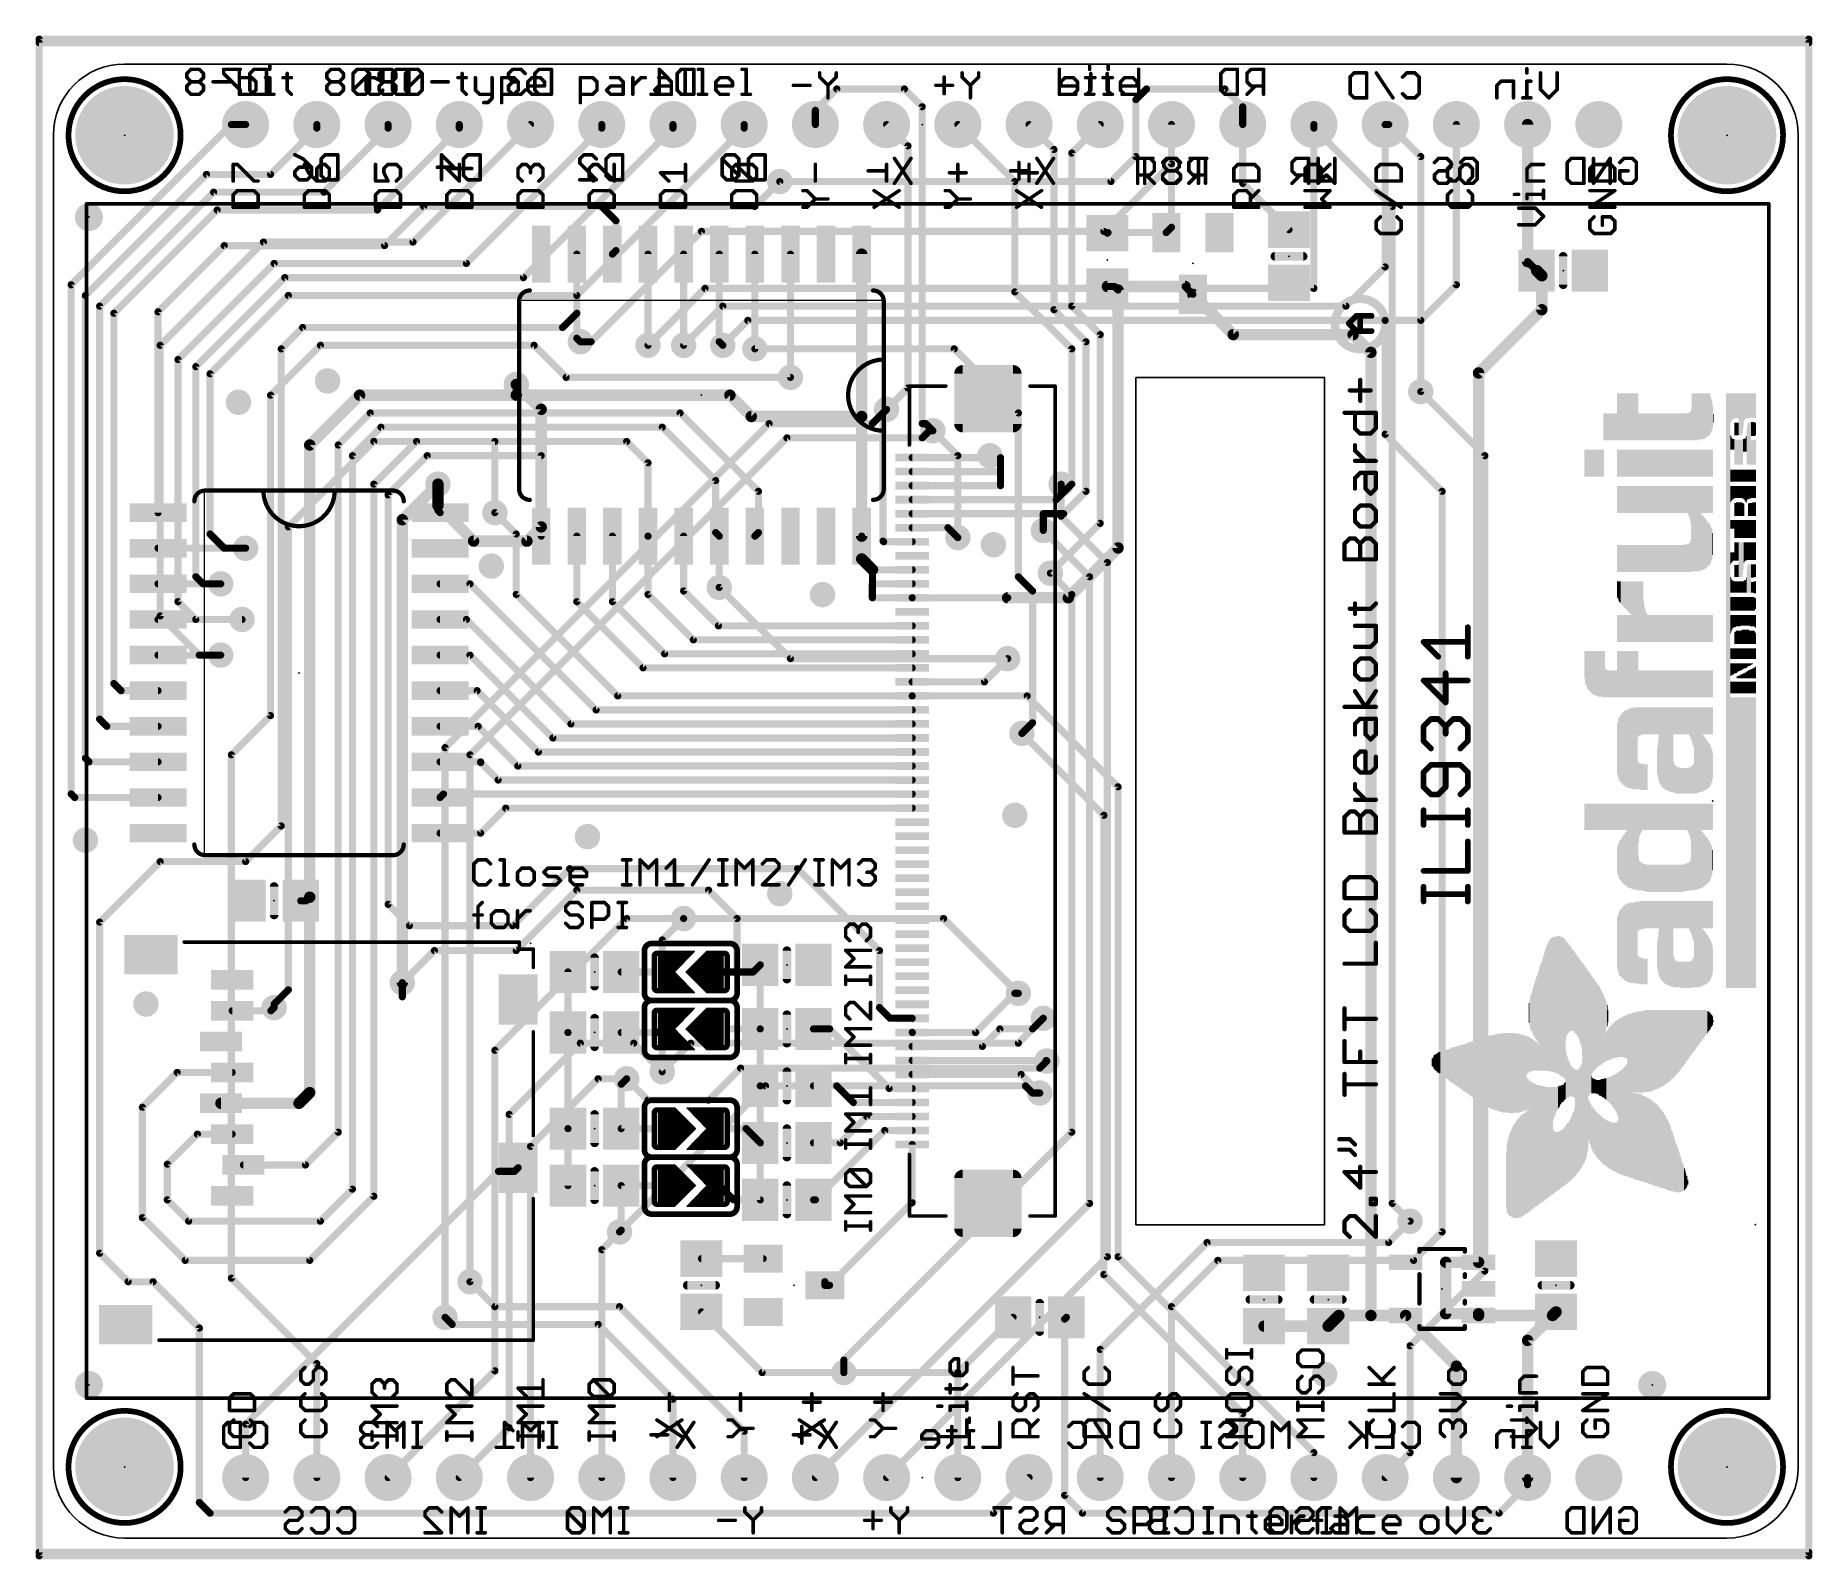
# Model space of a CAD drawing. Extents: x -0.6 to 62.7, y -0.8 to 53.6.
import ezdxf

# ---------------------------------------------------------------- set-up
doc = ezdxf.new("R2010")
doc.units = 0
for name, color, linetype in [('1', 12, 'CONTINUOUS'), ('16', 132, 'CONTINUOUS'), ('17', 110, 'CONTINUOUS'), ('18', 110, 'CONTINUOUS'), ('20', 53, 'CONTINUOUS'), ('21', 40, 'CONTINUOUS'), ('22', 6, 'CONTINUOUS'), ('23', 40, 'CONTINUOUS'), ('24', 6, 'CONTINUOUS')]:
    doc.layers.add(name, color=color, linetype=linetype)

# ---------------------------------------------------------------- blocks, each defined once
blk = doc.blocks.new('RECT')
blk.add_solid([(-0.5, -0.5), (0.5, -0.5), (-0.5, 0.5), (0.5, 0.5)])
blk = doc.blocks.new('ROUNDP')
at = {"const_width": 0.5}
blk.add_lwpolyline([(0, -0.25, 1), (0, 0.25, 1), (0, -0.25)], format="xyb", dxfattribs=at)
blk = doc.blocks.new('RECT121920X243840R50')
at = {"const_width": 0.1905}
blk.add_lwpolyline([(0.2858, -0.5715), (0.2858, 0.5715, 0.4142), (0.1905, 0.6668), (-0.1905, 0.6668, 0.4142), (-0.2858, 0.5715), (-0.2858, -0.5715, 0.4142), (-0.1905, -0.6668), (0.1905, -0.6668, 0.4142)], format="xyb", close=True, dxfattribs=at)
blk.add_solid([(-0.2159, -0.5969), (0.2159, -0.5969), (-0.2159, 0.5969), (0.2159, 0.5969)])
blk = doc.blocks.new('PIE')
at = {"const_width": 0.5}
blk.add_lwpolyline([(0, -0.25, 1), (0, 0.25, 1), (0, -0.25)], format="xyb", dxfattribs=at)
blk = doc.blocks.new('RECT384000X384000R25')
at = {"const_width": 0.3}
blk.add_lwpolyline([(1.05, -0.9), (1.05, 0.9, 0.4142), (0.9, 1.05), (-0.9, 1.05, 0.4142), (-1.05, 0.9), (-1.05, -0.9, 0.4142), (-0.9, -1.05), (0.9, -1.05, 0.4142)], format="xyb", close=True, dxfattribs=at)
blk.add_solid([(-0.9254, -0.9254), (0.9254, -0.9254), (-0.9254, 0.9254), (0.9254, 0.9254)])
blk = doc.blocks.new('ROUNDV')
at = {"const_width": 0.5}
blk.add_lwpolyline([(0, -0.25, 1), (0, 0.25, 1), (0, -0.25)], format="xyb", dxfattribs=at)

msp = doc.modelspace()

# ---------------------------------------------------------------- linework, layer by layer
at = {"layer": '1'}
for points, const_width in [([(-0.508, 53.467), (-0.508, -0.508)], 0.254), ([(62.611, 53.467), (-0.508, 53.467)], 0.254), ([(62.611, -0.508), (62.611, 53.467)], 0.254), ([(27.178, 50.927), (27.94, 51.689)], 0.254), ([(27.94, 51.689), (30.353, 51.689)], 0.254), ([(30.353, 51.689), (30.988, 51.054)], 0.254), ([(27.178, 50.419), (27.178, 50.927)], 0.254), ([(30.988, 51.054), (30.988, 39.751)], 0.254), ([(0.635, 44.704), (6.35, 50.419)], 0.254), ([(6.35, 50.419), (6.858, 50.419)], 0.254), ([(7.747, 48.641), (9.398, 50.292)], 0.254), ([(9.398, 50.292), (9.398, 50.419)], 0.254), ([(9.652, 48.006), (11.938, 50.292)], 0.254), ([(11.557, 47.371), (14.478, 50.292)], 0.254), ([(11.938, 50.292), (11.938, 50.419)], 0.254), ([(14.478, 50.292), (14.478, 50.419)], 0.254), ([(30.48, 49.657), (29.718, 50.419)], 0.254), ([(34.29, 48.387), (32.258, 50.419)], 0.254), ([(35.687, 49.53), (34.798, 50.419)], 0.254), ([(36.322, 49.403), (37.338, 50.419)], 0.254), ([(39.878, 50.419), (39.878, 46.754)], 0.254), ([(42.418, 50.419), (42.418, 48.321)], 0.254), ([(44.958, 50.292), (44.958, 50.419)], 0.254), ([(47.752, 47.498), (44.958, 50.292)], 0.254), ([(47.625, 50.419), (47.498, 50.419)], 0.254), ([(48.768, 49.276), (47.625, 50.419)], 0.254), ([(52.578, 50.419), (52.578, 45.532)], 0.4064), ([(30.48, 49.657), (30.48, 41.021)], 0.254), ([(35.687, 49.53), (35.687, 43.815)], 0.254), ([(36.322, 49.403), (36.322, 43.942)], 0.254), ([(48.768, 40.894), (48.768, 49.276)], 0.254), ([(1.143, 44.323), (5.461, 48.641)], 0.254), ([(5.461, 48.641), (7.747, 48.641)], 0.254), ([(25.019, 47.498), (25.908, 48.387)], 0.254), ([(34.29, 48.387), (34.29, 44.45)], 0.254), ([(42.418, 48.321), (44.069, 46.67)], 0.254), ([(1.651, 43.942), (5.715, 48.006)], 0.254), ([(5.715, 48.006), (9.652, 48.006)], 0.254), ([(11.811, 46.101), (13.208, 47.498)], 0.254), ([(13.208, 47.498), (19.558, 47.498)], 0.254), ([(19.558, 47.498), (20.066, 46.99)], 0.254), ([(19.558, 47.498), (25.019, 47.498)], 0.254), ([(47.752, 47.498), (47.752, 11.938)], 0.254), ([(2.159, 43.688), (5.842, 47.371)], 0.254), ([(5.842, 47.371), (11.557, 47.371)], 0.254), ([(20.066, 46.99), (20.066, 45.9232)], 0.254), ([(37.615, 46.566), (37.592, 46.543)], 0.254), ([(39.69, 46.566), (37.615, 46.566)], 0.254), ([(39.878, 46.754), (39.69, 46.566)], 0.254), ([(3.7338, 43.7388), (6.096, 46.101)], 0.254), ([(6.096, 46.101), (11.811, 46.101)], 0.254), ([(18.669, 45.7962), (18.669, 43.688)], 0.254), ([(20.066, 45.9232), (19.939, 45.7962)], 0.254), ([(21.209, 42.545), (21.209, 45.7962)], 0.254), ([(22.479, 42.545), (22.479, 45.7962)], 0.254), ([(23.749, 42.672), (23.749, 45.7962)], 0.254), ([(25.019, 42.418), (25.019, 45.7962)], 0.254), ([(26.289, 41.402), (26.289, 45.7962)], 0.254), ([(28.829, 45.7962), (28.829, 40.005)], 0.4064), ([(52.578, 45.532), (52.898, 45.212)], 0.254), ([(53.086, 45.024), (52.898, 45.212)], 0.4064), ([(53.086, 43.815), (53.086, 45.024)], 0.4064), ([(0.635, 44.704), (0.635, 26.543)], 0.254), ([(1.143, 27.813), (1.143, 44.323)], 0.254), ([(34.29, 44.45), (36.322, 42.418)], 0.254), ([(37.592, 44.643), (40.363, 44.643)], 0.4064), ([(37.846, 44.643), (37.592, 44.643)], 0.254), ([(37.973, 44.516), (37.846, 44.643)], 0.254), ([(37.973, 44.516), (37.973, 35.317)], 0.4064), ([(40.363, 44.643), (40.64, 44.366)], 0.254), ([(40.64, 44.366), (42.08, 42.926)], 0.4064), ([(1.651, 29.21), (1.651, 43.942)], 0.254), ([(2.159, 30.48), (2.159, 43.688)], 0.254), ([(3.7338, 36.576), (3.7338, 43.7388)], 0.254), ([(18.669, 43.688), (18.161, 43.18)], 0.254), ([(18.669, 43.688), (18.669, 42.799)], 0.254), ([(35.687, 43.815), (36.83, 42.672)], 0.254), ([(36.322, 43.942), (37.338, 42.926)], 0.254), ([(50.83, 41.559), (53.086, 43.815)], 0.4064), ([(8.89, 43.18), (8.128, 42.418)], 0.254), ([(18.161, 43.18), (8.89, 43.18)], 0.254), ([(42.08, 42.926), (46.355, 42.926)], 0.4064), ([(46.355, 42.926), (46.99, 42.291)], 0.4064), ([(8.128, 42.418), (8.128, 25.4)], 0.254), ([(18.669, 42.799), (18.796, 42.672)], 0.254), ([(23.876, 42.545), (23.749, 42.672)], 0.254), ([(36.322, 42.418), (36.322, 37.592)], 0.254), ([(36.83, 42.672), (36.83, 37.338)], 0.254), ([(37.338, 42.926), (37.338, 36.195)], 0.254), ([(46.99, 42.291), (46.99, 7.94)], 0.4064), ([(16.51, 41.148), (16.51, 40.767)], 0.254), ([(50.83, 9.84), (50.83, 41.559)], 0.4064), ([(10.922, 40.767), (9.144, 38.989)], 0.4064), ([(16.51, 40.767), (10.922, 40.767)], 0.4064), ([(24.13, 40.767), (16.51, 40.767)], 0.4064), ([(24.892, 40.005), (24.13, 40.767)], 0.4064), ([(30.48, 41.021), (29.718, 40.259)], 0.254), ([(10.16, 38.989), (11.303, 40.132)], 0.254), ([(11.303, 40.132), (22.352, 40.132)], 0.254), ([(22.352, 40.132), (25.146, 37.338)], 0.254), ([(28.829, 40.005), (24.892, 40.005)], 0.4064), ([(28.829, 40.005), (28.829, 35.7378)], 0.4064), ([(29.591, 40.132), (29.718, 40.259)], 0.254), ([(29.591, 35.56), (29.591, 40.132)], 0.254), ([(10.668, 38.608), (11.684, 39.624)], 0.254), ([(11.684, 39.624), (21.717, 39.624)], 0.254), ([(21.717, 39.624), (23.622, 37.719)], 0.254), ([(31.115, 39.751), (30.988, 39.751)], 0.254), ([(31.369, 39.497), (31.115, 39.751)], 0.254), ([(9.144, 38.989), (9.144, 22.86)], 0.4064), ([(10.16, 14.478), (10.16, 38.989)], 0.254), ([(10.668, 12.446), (10.668, 38.608)], 0.254), ([(11.43, 37.592), (12.954, 39.116)], 0.254), ([(13.335, 38.608), (11.938, 37.211)], 0.254), ([(12.954, 39.116), (20.447, 39.116)], 0.254), ([(17.399, 38.608), (13.335, 38.608)], 0.254), ([(17.399, 35.7378), (17.399, 38.608)], 0.254), ([(20.447, 39.116), (21.209, 38.354)], 0.254), ([(30.631, 38.539), (33.782, 38.539)], 0.254), ([(33.782, 38.539), (33.782, 38.039)], 0.254), ([(21.209, 38.354), (21.209, 35.7378)], 0.254), ([(30.631, 38.039), (33.782, 38.039)], 0.254), ([(33.782, 38.039), (33.782, 37.539)], 0.254), ([(11.43, 12.192), (11.43, 37.592)], 0.254), ([(13.716, 36.6522), (13.716, 37.592)], 0.254), ([(23.622, 37.719), (23.622, 35.8648)], 0.254), ([(25.146, 37.338), (25.146, 35.8648)], 0.254), ([(33.782, 37.539), (30.631, 37.539)], 0.254), ([(35.941, 37.592), (35.941, 37.211)], 0.254), ([(35.941, 37.211), (36.322, 37.592)], 0.254), ([(36.83, 37.338), (36.031, 36.539)], 0.254), ([(11.938, 37.211), (11.938, 22.606)], 0.254), ([(13.7922, 36.576), (13.716, 36.6522)], 0.254), ([(35.769, 37.039), (30.631, 37.039)], 0.254), ([(35.941, 37.211), (35.769, 37.039)], 0.254), ([(16.51, 35.814), (15.748, 36.576)], 0.254), ([(35.306, 36.539), (30.631, 36.539)], 0.254), ([(30.631, 36.039), (31.906, 36.039)], 0.254), ([(31.906, 36.039), (32.258, 35.687)], 0.254), ([(36.031, 36.539), (35.306, 36.539)], 0.254), ([(35.306, 35.941), (35.306, 36.539)], 0.254), ([(37.338, 36.195), (35.56, 34.417)], 0.254), ([(16.51, 33.655), (16.51, 35.814)], 0.254), ([(18.669, 33.401), (18.669, 35.7378)], 0.254), ([(19.939, 33.401), (19.939, 35.7378)], 0.254), ([(21.209, 33.655), (21.209, 35.7378)], 0.254), ([(22.479, 33.782), (22.479, 35.7378)], 0.254), ([(23.622, 35.8648), (23.749, 35.7378)], 0.254), ([(23.749, 33.909), (23.749, 35.7378)], 0.254), ([(25.146, 35.8648), (25.019, 35.7378)], 0.254), ([(28.829, 34.925), (28.829, 35.7378)], 0.254), ([(29.612, 35.539), (29.591, 35.56)], 0.254), ([(30.631, 35.539), (29.612, 35.539)], 0.254), ([(37.973, 35.317), (36.195, 33.539)], 0.4064), ([(6.858, 35.306), (3.7338, 35.306)], 0.254), ([(29.215, 34.539), (28.829, 34.925)], 0.4064), ([(30.631, 34.539), (29.215, 34.539)], 0.254), ([(29.215, 34.039), (29.215, 34.539)], 0.254), ([(5.969, 34.036), (3.7338, 34.036)], 0.254), ([(14.859, 34.036), (13.7922, 34.036)], 0.254), ([(19.356, 29.539), (14.859, 34.036)], 0.254), ([(20.126, 30.039), (16.51, 33.655)], 0.254), ([(22.825, 32.039), (21.209, 33.655)], 0.254), ([(23.722, 32.539), (22.479, 33.782)], 0.254), ([(29.21, 33.539), (29.21, 34.036)], 0.254), ([(29.21, 34.036), (29.215, 34.036)], 0.254), ([(30.631, 33.539), (29.21, 33.539)], 0.254), ([(30.631, 34.039), (29.215, 34.039)], 0.254), ([(29.215, 34.036), (29.215, 34.039)], 0.254), ([(30.631, 33.539), (34.036, 33.539)], 0.254), ([(36.195, 33.539), (34.036, 33.539)], 0.4064), ([(21.031, 31.039), (18.669, 33.401)], 0.254), ([(21.801, 31.539), (19.939, 33.401)], 0.254), ([(6.731, 32.766), (3.7338, 32.766)], 0.254), ([(14.732, 32.766), (13.7922, 32.766)], 0.254), ([(18.459, 29.039), (14.732, 32.766)], 0.254), ([(30.631, 32.539), (23.722, 32.539)], 0.254), ([(30.631, 32.039), (22.825, 32.039)], 0.254), ([(5.969, 31.496), (3.7338, 31.496)], 0.254), ([(14.859, 31.496), (13.7922, 31.496)], 0.254), ([(17.816, 28.539), (14.859, 31.496)], 0.254), ([(30.631, 31.039), (21.031, 31.039)], 0.254), ([(30.631, 31.539), (21.801, 31.539)], 0.254), ([(33.206, 30.539), (34.036, 31.369)], 0.254), ([(2.413, 30.226), (2.159, 30.48)], 0.254), ([(30.631, 30.539), (33.206, 30.539)], 0.254), ([(3.7338, 30.226), (2.413, 30.226)], 0.254), ([(15.113, 30.226), (13.7922, 30.226)], 0.254), ([(17.3, 28.039), (15.113, 30.226)], 0.254), ([(30.631, 30.039), (20.126, 30.039)], 0.254), ([(34.731, 30.039), (30.631, 30.039)], 0.254), ([(37.973, 26.797), (34.731, 30.039)], 0.254), ([(1.905, 28.956), (1.651, 29.21)], 0.254), ([(30.631, 29.039), (18.459, 29.039)], 0.254), ([(30.631, 29.539), (19.356, 29.539)], 0.254), ([(3.7338, 28.956), (1.905, 28.956)], 0.254), ([(15.1492, 28.956), (13.7922, 28.956)], 0.254), ([(16.5662, 27.539), (15.1492, 28.956)], 0.254), ([(30.631, 28.539), (17.816, 28.539)], 0.254), ([(37.465, 25.781), (34.544, 28.702)], 0.254), ([(1.27, 27.686), (1.143, 27.813)], 0.254), ([(30.631, 28.039), (17.3, 28.039)], 0.254), ([(3.7338, 27.686), (1.27, 27.686)], 0.254), ([(15.24, 27.686), (13.7922, 27.686)], 0.254), ([(15.24, 27.662), (15.24, 27.686)], 0.254), ([(15.863, 27.039), (15.24, 27.662)], 0.254), ([(30.631, 27.539), (16.5662, 27.539)], 0.254), ([(0.635, 26.543), (0.762, 26.416)], 0.254), ([(13.9152, 26.539), (13.7922, 26.416)], 0.254), ([(30.631, 26.539), (13.9152, 26.539)], 0.254), ([(30.631, 27.039), (15.863, 27.039)], 0.254), ([(37.973, 10.033), (37.973, 26.797)], 0.254), ([(0.762, 26.416), (3.7338, 26.416)], 0.254), ([(16.133, 26.039), (15.24, 25.146)], 0.254), ([(30.631, 26.039), (16.133, 26.039)], 0.254), ([(8.128, 25.4), (6.858, 24.13)], 0.254), ([(37.465, 9.398), (37.465, 25.781)], 0.254), ([(15.24, 25.146), (13.7922, 25.146)], 0.254), ([(3.81, 24.13), (1.651, 21.971)], 0.254), ([(6.858, 24.13), (3.81, 24.13)], 0.254), ([(16.383, 21.844), (18.415, 23.876)], 0.254), ([(18.415, 23.876), (26.543, 23.876)], 0.254), ([(26.543, 23.876), (29.464, 20.955)], 0.254), ([(8.824, 22.733), (9.017, 22.733)], 0.254), ([(9.017, 22.733), (9.144, 22.86)], 0.254), ([(9.144, 22.86), (9.144, 15.89)], 0.4064), ([(16.51, 20.955), (18.669, 23.114)], 0.254), ([(18.669, 23.114), (23.368, 23.114)], 0.254), ([(23.368, 23.114), (24.384, 22.098)], 0.254), ([(11.938, 22.606), (12.7, 21.844)], 0.254), ([(21.717, 21.336), (22.479, 22.098)], 0.254), ([(24.384, 22.098), (24.384, 20.193)], 0.254), ([(1.651, 21.971), (1.651, 10.16)], 0.254), ([(12.7, 21.844), (16.383, 21.844)], 0.254), ([(12.446, 19.812), (13.589, 20.955)], 0.254), ([(13.589, 20.955), (16.51, 20.955)], 0.254), ([(22.86, 20.9296), (21.59, 20.9296)], 0.0508), ([(21.59, 20.9296), (21.59, 19.4564)], 0.0508), ([(21.717, 20.193), (21.717, 21.336)], 0.254), ([(22.1488, 20.193), (22.86, 20.9296)], 0.0508), ([(22.5679, 20.193), (23.3045, 20.9296)], 0.0508), ([(23.3045, 20.9296), (23.876, 20.9296)], 0.0508), ([(23.876, 20.9296), (23.876, 19.4564)], 0.0508), ([(29.464, 20.955), (29.464, 18.923)], 0.254), ([(18.354, 20.193), (18.354, 18.034)], 0.254), ([(20.254, 20.193), (21.717, 20.193)], 0.254), ([(21.59, 20.8788), (22.811, 20.8788)], 0.0508), ([(21.59, 20.828), (22.7619, 20.828)], 0.0508), ([(21.59, 20.7772), (22.7129, 20.7772)], 0.0508), ([(21.59, 20.7264), (22.6638, 20.7264)], 0.0508), ([(21.59, 20.6756), (22.6148, 20.6756)], 0.0508), ([(21.59, 20.6248), (22.5657, 20.6248)], 0.0508), ([(21.59, 20.574), (22.5167, 20.574)], 0.0508), ([(21.59, 20.5232), (22.4676, 20.5232)], 0.0508), ([(21.59, 20.4724), (22.4186, 20.4724)], 0.0508), ([(21.59, 20.4216), (22.3695, 20.4216)], 0.0508), ([(21.59, 20.3708), (22.3205, 20.3708)], 0.0508), ([(21.59, 20.32), (22.2714, 20.32)], 0.0508), ([(21.59, 20.2692), (22.2224, 20.2692)], 0.0508), ([(22.6441, 20.2692), (23.876, 20.2692)], 0.0508), ([(22.6949, 20.32), (23.876, 20.32)], 0.0508), ([(22.7457, 20.3708), (23.876, 20.3708)], 0.0508), ([(22.7965, 20.4216), (23.876, 20.4216)], 0.0508), ([(22.8473, 20.4724), (23.876, 20.4724)], 0.0508), ([(22.8981, 20.5232), (23.876, 20.5232)], 0.0508), ([(22.9489, 20.574), (23.876, 20.574)], 0.0508), ([(22.9997, 20.6248), (23.876, 20.6248)], 0.0508), ([(23.0505, 20.6756), (23.876, 20.6756)], 0.0508), ([(23.1013, 20.7264), (23.876, 20.7264)], 0.0508), ([(23.1521, 20.7772), (23.876, 20.7772)], 0.0508), ([(23.2029, 20.828), (23.876, 20.828)], 0.0508), ([(23.2537, 20.8788), (23.876, 20.8788)], 0.0508), ([(23.749, 20.193), (24.384, 20.193)], 0.254), ([(24.384, 20.193), (24.958, 20.193)], 0.254), ([(24.958, 20.193), (25.212, 20.447)], 0.254), ([(25.212, 18.161), (25.212, 20.447)], 0.254), ([(21.59, 20.2184), (22.1733, 20.2184)], 0.0508), ([(21.59, 20.1676), (22.1733, 20.1676)], 0.0508), ([(21.59, 20.1168), (22.2224, 20.1168)], 0.0508), ([(21.59, 20.066), (22.2714, 20.066)], 0.0508), ([(21.59, 20.0152), (22.3205, 20.0152)], 0.0508), ([(21.59, 19.9644), (22.3695, 19.9644)], 0.0508), ([(21.59, 19.9136), (22.4186, 19.9136)], 0.0508), ([(21.59, 19.8628), (22.4676, 19.8628)], 0.0508), ([(21.59, 19.812), (22.5167, 19.812)], 0.0508), ([(21.59, 19.7612), (22.5657, 19.7612)], 0.0508), ([(21.59, 19.7104), (22.6148, 19.7104)], 0.0508), ([(21.59, 19.6596), (22.6638, 19.6596)], 0.0508), ([(22.86, 19.4564), (22.1488, 20.193)], 0.0508), ([(23.3045, 19.4564), (22.5679, 20.193)], 0.0508), ([(22.5933, 20.2184), (23.876, 20.2184)], 0.0508), ([(22.5933, 20.1676), (23.876, 20.1676)], 0.0508), ([(22.6441, 20.1168), (23.876, 20.1168)], 0.0508), ([(22.6949, 20.066), (23.876, 20.066)], 0.0508), ([(22.7457, 20.0152), (23.876, 20.0152)], 0.0508), ([(22.7965, 19.9644), (23.876, 19.9644)], 0.0508), ([(22.8473, 19.9136), (23.876, 19.9136)], 0.0508), ([(22.8981, 19.8628), (23.876, 19.8628)], 0.0508), ([(22.9489, 19.812), (23.876, 19.812)], 0.0508), ([(22.9997, 19.7612), (23.876, 19.7612)], 0.0508), ([(23.0505, 19.7104), (23.876, 19.7104)], 0.0508), ([(23.1013, 19.6596), (23.876, 19.6596)], 0.0508), ([(7.874, 18.923), (7.76, 18.809)], 0.254), ([(21.59, 19.6088), (22.7129, 19.6088)], 0.0508), ([(21.59, 19.558), (22.7619, 19.558)], 0.0508), ([(21.59, 19.5072), (22.811, 19.5072)], 0.0508), ([(21.59, 19.4564), (22.86, 19.4564)], 0.0508), ([(21.59, 19.4564), (22.86, 19.4564)], 0.0508), ([(23.1521, 19.6088), (23.876, 19.6088)], 0.0508), ([(23.2029, 19.558), (23.876, 19.558)], 0.0508), ([(23.2537, 19.5072), (23.876, 19.5072)], 0.0508), ([(23.876, 19.4564), (23.3045, 19.4564)], 0.0508), ([(23.3045, 19.4564), (23.876, 19.4564)], 0.0508), ([(29.464, 18.923), (29.845, 18.542)], 0.254), ([(34.29, 19.431), (32.893, 18.034)], 0.254), ([(34.417, 19.431), (34.29, 19.431)], 0.254), ([(7.76, 18.809), (6.378, 18.809)], 0.254), ([(22.86, 18.8976), (21.59, 18.8976)], 0.0508), ([(21.59, 18.8976), (21.59, 17.4244)], 0.0508), ([(21.59, 18.8468), (22.811, 18.8468)], 0.0508), ([(21.59, 18.796), (22.7619, 18.796)], 0.0508), ([(21.59, 18.7452), (22.7129, 18.7452)], 0.0508), ([(21.59, 18.6944), (22.6638, 18.6944)], 0.0508), ([(21.59, 18.6436), (22.6148, 18.6436)], 0.0508), ([(21.59, 18.5928), (22.5657, 18.5928)], 0.0508), ([(21.59, 18.542), (22.5167, 18.542)], 0.0508), ([(21.59, 18.4912), (22.4676, 18.4912)], 0.0508), ([(21.59, 18.4404), (22.4186, 18.4404)], 0.0508), ([(21.59, 18.3896), (22.3695, 18.3896)], 0.0508), ([(22.1488, 18.161), (22.86, 18.8976)], 0.0508), ([(22.5679, 18.161), (23.3045, 18.8976)], 0.0508), ([(22.7965, 18.3896), (23.876, 18.3896)], 0.0508), ([(22.8473, 18.4404), (23.876, 18.4404)], 0.0508), ([(22.8981, 18.4912), (23.876, 18.4912)], 0.0508), ([(22.9489, 18.542), (23.876, 18.542)], 0.0508), ([(22.9997, 18.5928), (23.876, 18.5928)], 0.0508), ([(23.0505, 18.6436), (23.876, 18.6436)], 0.0508), ([(23.1013, 18.6944), (23.876, 18.6944)], 0.0508), ([(23.1521, 18.7452), (23.876, 18.7452)], 0.0508), ([(23.2029, 18.796), (23.876, 18.796)], 0.0508), ([(23.2537, 18.8468), (23.876, 18.8468)], 0.0508), ([(23.3045, 18.8976), (23.876, 18.8976)], 0.0508), ([(23.876, 18.8976), (23.876, 17.4244)], 0.0508), ([(29.845, 18.542), (30.628, 18.542)], 0.254), ([(30.628, 18.542), (30.631, 18.539)], 0.254), ([(35.306, 18.542), (34.925, 18.161)], 0.254), ([(18.354, 18.034), (18.354, 14.605)], 0.254), ([(20.254, 18.034), (21.59, 18.034)], 0.254), ([(21.59, 18.034), (21.717, 18.161)], 0.254), ([(21.59, 18.3388), (22.3205, 18.3388)], 0.0508), ([(21.59, 18.288), (22.2714, 18.288)], 0.0508), ([(21.59, 18.2372), (22.2224, 18.2372)], 0.0508), ([(21.59, 18.1864), (22.1733, 18.1864)], 0.0508), ([(21.59, 18.1356), (22.1733, 18.1356)], 0.0508), ([(21.59, 18.0848), (22.2224, 18.0848)], 0.0508), ([(21.59, 18.034), (22.2714, 18.034)], 0.0508), ([(21.59, 17.9832), (22.3205, 17.9832)], 0.0508), ([(21.59, 17.9324), (22.3695, 17.9324)], 0.0508), ([(21.59, 17.8816), (22.4186, 17.8816)], 0.0508), ([(21.59, 17.8308), (22.4676, 17.8308)], 0.0508), ([(21.59, 17.78), (22.5167, 17.78)], 0.0508), ([(21.59, 17.7292), (22.5657, 17.7292)], 0.0508), ([(21.717, 18.161), (21.717, 16.637)], 0.254), ([(22.86, 17.4244), (22.1488, 18.161)], 0.0508), ([(23.3045, 17.4244), (22.5679, 18.161)], 0.0508), ([(22.5933, 18.1864), (23.876, 18.1864)], 0.0508), ([(22.5933, 18.1356), (23.876, 18.1356)], 0.0508), ([(22.6441, 18.2372), (23.876, 18.2372)], 0.0508), ([(22.6441, 18.0848), (23.876, 18.0848)], 0.0508), ([(22.6949, 18.288), (23.876, 18.288)], 0.0508), ([(22.6949, 18.034), (23.876, 18.034)], 0.0508), ([(22.7457, 18.3388), (23.876, 18.3388)], 0.0508), ([(22.7457, 17.9832), (23.876, 17.9832)], 0.0508), ([(22.7965, 17.9324), (23.876, 17.9324)], 0.0508), ([(22.8473, 17.8816), (23.876, 17.8816)], 0.0508), ([(22.8981, 17.8308), (23.876, 17.8308)], 0.0508), ([(22.9489, 17.78), (23.876, 17.78)], 0.0508), ([(22.9997, 17.7292), (23.876, 17.7292)], 0.0508), ([(23.749, 18.161), (25.212, 18.161)], 0.254), ([(25.212, 16.129), (25.212, 18.161)], 0.254), ([(27.686, 18.161), (27.112, 18.161)], 0.254), ([(29.808, 16.039), (27.686, 18.161)], 0.254), ([(30.636, 18.034), (30.631, 18.039)], 0.254), ([(32.893, 18.034), (30.636, 18.034)], 0.254), ([(33.756, 18.161), (33.134, 17.539)], 0.254), ([(34.925, 18.161), (33.756, 18.161)], 0.254), ([(21.59, 17.6784), (22.6148, 17.6784)], 0.0508), ([(21.59, 17.6276), (22.6638, 17.6276)], 0.0508), ([(21.59, 17.5768), (22.7129, 17.5768)], 0.0508), ([(21.59, 17.526), (22.7619, 17.526)], 0.0508), ([(21.59, 17.4752), (22.811, 17.4752)], 0.0508), ([(21.59, 17.4244), (22.86, 17.4244)], 0.0508), ([(21.59, 17.4244), (22.86, 17.4244)], 0.0508), ([(23.0505, 17.6784), (23.876, 17.6784)], 0.0508), ([(23.1013, 17.6276), (23.876, 17.6276)], 0.0508), ([(23.1521, 17.5768), (23.876, 17.5768)], 0.0508), ([(23.2029, 17.526), (23.876, 17.526)], 0.0508), ([(23.2537, 17.4752), (23.876, 17.4752)], 0.0508), ([(23.876, 17.4244), (23.3045, 17.4244)], 0.0508), ([(23.3045, 17.4244), (23.876, 17.4244)], 0.0508), ([(33.134, 17.539), (30.631, 17.539)], 0.254), ([(35.412, 17.039), (30.631, 17.039)], 0.254), ([(35.412, 17.039), (35.433, 17.018)], 0.254), ([(4.417, 16.609), (3.175, 15.367)], 0.254), ([(6.378, 16.609), (4.417, 16.609)], 0.254), ([(20.254, 16.19), (20.447, 16.383)], 0.254), ([(20.381, 16.317), (20.447, 16.383)], 0.254), ([(34.515, 16.539), (30.631, 16.539)], 0.254), ([(35.179, 15.875), (34.515, 16.539)], 0.254), ([(9.144, 15.89), (8.763, 15.509)], 0.4064), ([(20.254, 14.605), (20.254, 16.19)], 0.254), ([(25.212, 16.129), (25.212, 14.097)], 0.254), ([(27.94, 16.129), (27.112, 16.129)], 0.254), ([(28.53, 15.539), (27.94, 16.129)], 0.254), ([(30.631, 16.039), (29.808, 16.039)], 0.254), ([(3.175, 15.367), (3.175, 11.43)], 0.254), ([(8.763, 15.509), (5.978, 15.509)], 0.4064), ([(21.59, 15.3416), (22.1615, 15.3416)], 0.0508), ([(21.59, 13.8684), (21.59, 15.3416)], 0.0508), ([(21.59, 15.2908), (22.2123, 15.2908)], 0.0508), ([(21.59, 15.24), (22.2631, 15.24)], 0.0508), ([(21.59, 15.1892), (22.3139, 15.1892)], 0.0508), ([(22.1615, 15.3416), (22.8981, 14.605)], 0.0508), ([(22.606, 15.3416), (23.3172, 14.605)], 0.0508), ([(23.876, 15.3416), (22.606, 15.3416)], 0.0508), ([(22.655, 15.2908), (23.876, 15.2908)], 0.0508), ([(22.7041, 15.24), (23.876, 15.24)], 0.0508), ([(22.7531, 15.1892), (23.876, 15.1892)], 0.0508), ([(23.876, 13.8684), (23.876, 15.3416)], 0.0508), ([(30.631, 15.539), (28.53, 15.539)], 0.254), ([(10.16, 14.478), (8.991, 13.309)], 0.254), ([(18.354, 14.605), (18.354, 12.573)], 0.254), ([(20.254, 14.605), (21.717, 14.605)], 0.254), ([(21.59, 15.1384), (22.3647, 15.1384)], 0.0508), ([(21.59, 15.0876), (22.4155, 15.0876)], 0.0508), ([(21.59, 15.0368), (22.4663, 15.0368)], 0.0508), ([(21.59, 14.986), (22.5171, 14.986)], 0.0508), ([(21.59, 14.9352), (22.5679, 14.9352)], 0.0508), ([(21.59, 14.8844), (22.6187, 14.8844)], 0.0508), ([(21.59, 14.8336), (22.6695, 14.8336)], 0.0508), ([(21.59, 14.7828), (22.7203, 14.7828)], 0.0508), ([(21.59, 14.732), (22.7711, 14.732)], 0.0508), ([(21.59, 14.6812), (22.8219, 14.6812)], 0.0508), ([(21.59, 14.6304), (22.8727, 14.6304)], 0.0508), ([(21.59, 14.5796), (22.8727, 14.5796)], 0.0508), ([(22.8981, 14.605), (22.1615, 13.8684)], 0.0508), ([(23.3172, 14.605), (22.606, 13.8684)], 0.0508), ([(22.8022, 15.1384), (23.876, 15.1384)], 0.0508), ([(22.8512, 15.0876), (23.876, 15.0876)], 0.0508), ([(22.9003, 15.0368), (23.876, 15.0368)], 0.0508), ([(22.9493, 14.986), (23.876, 14.986)], 0.0508), ([(22.9984, 14.9352), (23.876, 14.9352)], 0.0508), ([(23.0474, 14.8844), (23.876, 14.8844)], 0.0508), ([(23.0965, 14.8336), (23.876, 14.8336)], 0.0508), ([(23.1455, 14.7828), (23.876, 14.7828)], 0.0508), ([(23.1946, 14.732), (23.876, 14.732)], 0.0508), ([(23.2436, 14.6812), (23.876, 14.6812)], 0.0508), ([(23.2927, 14.6304), (23.876, 14.6304)], 0.0508), ([(23.2927, 14.5796), (23.876, 14.5796)], 0.0508), ([(23.749, 14.605), (24.704, 14.605)], 0.254), ([(24.704, 14.605), (25.212, 14.097)], 0.254), ([(29.652, 14.539), (27.178, 12.065)], 0.254), ([(29.009, 15.039), (28.067, 14.097)], 0.254), ([(30.631, 15.039), (29.009, 15.039)], 0.254), ([(30.631, 14.539), (29.652, 14.539)], 0.254), ([(5.138, 14.409), (4.064, 13.335)], 0.254), ([(6.378, 14.409), (5.138, 14.409)], 0.254), ([(21.59, 14.5288), (22.8219, 14.5288)], 0.0508), ([(21.59, 14.478), (22.7711, 14.478)], 0.0508), ([(21.59, 14.4272), (22.7203, 14.4272)], 0.0508), ([(21.59, 14.3764), (22.6695, 14.3764)], 0.0508), ([(21.59, 14.3256), (22.6187, 14.3256)], 0.0508), ([(21.59, 14.2748), (22.5679, 14.2748)], 0.0508), ([(21.59, 14.224), (22.5171, 14.224)], 0.0508), ([(21.59, 14.1732), (22.4663, 14.1732)], 0.0508), ([(21.59, 14.1224), (22.4155, 14.1224)], 0.0508), ([(21.59, 14.0716), (22.3647, 14.0716)], 0.0508), ([(21.59, 14.0208), (22.3139, 14.0208)], 0.0508), ([(21.59, 13.97), (22.2631, 13.97)], 0.0508), ([(21.59, 13.9192), (22.2123, 13.9192)], 0.0508), ([(22.6551, 13.9192), (23.876, 13.9192)], 0.0508), ([(22.7041, 13.97), (23.876, 13.97)], 0.0508), ([(22.7531, 14.0208), (23.876, 14.0208)], 0.0508), ([(22.8022, 14.0716), (23.876, 14.0716)], 0.0508), ([(22.8512, 14.1224), (23.876, 14.1224)], 0.0508), ([(22.9003, 14.1732), (23.876, 14.1732)], 0.0508), ([(22.9493, 14.224), (23.876, 14.224)], 0.0508), ([(22.9984, 14.2748), (23.876, 14.2748)], 0.0508), ([(23.0474, 14.3256), (23.876, 14.3256)], 0.0508), ([(23.0965, 14.3764), (23.876, 14.3764)], 0.0508), ([(23.1455, 14.4272), (23.876, 14.4272)], 0.0508), ([(23.1946, 14.478), (23.876, 14.478)], 0.0508), ([(23.2436, 14.5288), (23.876, 14.5288)], 0.0508), ([(25.212, 14.097), (25.212, 12.065)], 0.254), ([(28.067, 14.097), (27.112, 14.097)], 0.254), ([(30.631, 11.962), (30.631, 14.039)], 0.254), ([(4.064, 13.335), (4.064, 12.065)], 0.254), ([(8.991, 13.309), (6.778, 13.309)], 0.254), ([(16.45, 13.081), (16.578, 13.209)], 0.254), ([(22.1615, 13.8684), (21.59, 13.8684)], 0.0508), ([(21.59, 13.8684), (22.1615, 13.8684)], 0.0508), ([(21.59, 13.3096), (22.1615, 13.3096)], 0.0508), ([(21.59, 11.8364), (21.59, 13.3096)], 0.0508), ([(22.1615, 13.3096), (22.8981, 12.573)], 0.0508), ([(22.606, 13.8684), (23.876, 13.8684)], 0.0508), ([(22.606, 13.8684), (23.876, 13.8684)], 0.0508), ([(22.606, 13.3096), (23.3172, 12.573)], 0.0508), ([(23.876, 13.3096), (22.606, 13.3096)], 0.0508), ([(23.876, 11.8364), (23.876, 13.3096)], 0.0508), ([(6.858, 4.064), (15.875, 13.081)], 0.254), ([(15.875, 13.081), (16.45, 13.081)], 0.254), ([(21.717, 12.573), (20.254, 12.573)], 0.254), ([(20.254, 12.573), (20.254, 10.983)], 0.254), ([(21.59, 13.2588), (22.2123, 13.2588)], 0.0508), ([(21.59, 13.208), (22.2631, 13.208)], 0.0508), ([(21.59, 13.1572), (22.3139, 13.1572)], 0.0508), ([(21.59, 13.1064), (22.3647, 13.1064)], 0.0508), ([(21.59, 13.0556), (22.4155, 13.0556)], 0.0508), ([(21.59, 13.0048), (22.4663, 13.0048)], 0.0508), ([(21.59, 12.954), (22.5171, 12.954)], 0.0508), ([(21.59, 12.9032), (22.5679, 12.9032)], 0.0508), ([(21.59, 12.8524), (22.6187, 12.8524)], 0.0508), ([(21.59, 12.8016), (22.6695, 12.8016)], 0.0508), ([(21.59, 12.7508), (22.7203, 12.7508)], 0.0508), ([(21.59, 12.7), (22.7711, 12.7)], 0.0508), ([(21.59, 12.6492), (22.8219, 12.6492)], 0.0508), ([(22.655, 13.2588), (23.876, 13.2588)], 0.0508), ([(22.7041, 13.208), (23.876, 13.208)], 0.0508), ([(22.7531, 13.1572), (23.876, 13.1572)], 0.0508), ([(22.8022, 13.1064), (23.876, 13.1064)], 0.0508), ([(22.8512, 13.0556), (23.876, 13.0556)], 0.0508), ([(22.9003, 13.0048), (23.876, 13.0048)], 0.0508), ([(22.9493, 12.954), (23.876, 12.954)], 0.0508), ([(22.9984, 12.9032), (23.876, 12.9032)], 0.0508), ([(23.0474, 12.8524), (23.876, 12.8524)], 0.0508), ([(23.0965, 12.8016), (23.876, 12.8016)], 0.0508), ([(23.1455, 12.7508), (23.876, 12.7508)], 0.0508), ([(23.1946, 12.7), (23.876, 12.7)], 0.0508), ([(23.2436, 12.6492), (23.876, 12.6492)], 0.0508), ([(23.749, 12.573), (24.257, 12.065)], 0.254), ([(4.064, 12.065), (4.826, 11.303)], 0.254), ([(9.144, 9.906), (11.43, 12.192)], 0.254), ([(9.525, 11.303), (10.668, 12.446)], 0.254), ([(21.59, 12.5984), (22.8727, 12.5984)], 0.0508), ([(21.59, 12.5476), (22.8727, 12.5476)], 0.0508), ([(21.59, 12.4968), (22.8219, 12.4968)], 0.0508), ([(21.59, 12.446), (22.7711, 12.446)], 0.0508), ([(21.59, 12.3952), (22.7203, 12.3952)], 0.0508), ([(21.59, 12.3444), (22.6695, 12.3444)], 0.0508), ([(21.59, 12.2936), (22.6187, 12.2936)], 0.0508), ([(21.59, 12.2428), (22.5679, 12.2428)], 0.0508), ([(21.59, 12.192), (22.5171, 12.192)], 0.0508), ([(21.59, 12.1412), (22.4663, 12.1412)], 0.0508), ([(21.59, 12.0904), (22.4155, 12.0904)], 0.0508), ([(21.59, 12.0396), (22.3647, 12.0396)], 0.0508), ([(22.8981, 12.573), (22.1615, 11.8364)], 0.0508), ([(23.3172, 12.573), (22.606, 11.8364)], 0.0508), ([(22.8022, 12.0396), (23.876, 12.0396)], 0.0508), ([(22.8512, 12.0904), (23.876, 12.0904)], 0.0508), ([(22.9003, 12.1412), (23.876, 12.1412)], 0.0508), ([(22.9493, 12.192), (23.876, 12.192)], 0.0508), ([(22.9984, 12.2428), (23.876, 12.2428)], 0.0508), ([(23.0474, 12.2936), (23.876, 12.2936)], 0.0508), ([(23.0965, 12.3444), (23.876, 12.3444)], 0.0508), ([(23.1455, 12.3952), (23.876, 12.3952)], 0.0508), ([(23.1946, 12.446), (23.876, 12.446)], 0.0508), ([(23.2436, 12.4968), (23.876, 12.4968)], 0.0508), ([(23.2927, 12.5984), (23.876, 12.5984)], 0.0508), ([(23.2927, 12.5476), (23.876, 12.5476)], 0.0508), ([(24.257, 12.065), (25.212, 12.065)], 0.254), ([(27.178, 12.065), (27.112, 12.065)], 0.254), ([(30.631, 11.962), (27.686, 9.017)], 0.254), ([(47.752, 11.938), (48.387, 11.303)], 0.254), ([(3.175, 11.43), (4.699, 9.906)], 0.254), ([(4.826, 11.303), (9.525, 11.303)], 0.254), ([(21.59, 11.9888), (22.3139, 11.9888)], 0.0508), ([(21.59, 11.938), (22.2631, 11.938)], 0.0508), ([(21.59, 11.8872), (22.2123, 11.8872)], 0.0508), ([(22.1615, 11.8364), (21.59, 11.8364)], 0.0508), ([(21.59, 11.8364), (22.1615, 11.8364)], 0.0508), ([(22.606, 11.8364), (23.876, 11.8364)], 0.0508), ([(22.606, 11.8364), (23.876, 11.8364)], 0.0508), ([(22.6551, 11.8872), (23.876, 11.8872)], 0.0508), ([(22.7041, 11.938), (23.876, 11.938)], 0.0508), ([(22.7531, 11.9888), (23.876, 11.9888)], 0.0508), ([(20.254, 10.983), (20.193, 10.922)], 0.254), ([(1.651, 10.16), (2.667, 9.144)], 0.254), ([(44.958, 3.048), (37.973, 10.033)], 0.254), ([(4.699, 9.906), (9.144, 9.906)], 0.254), ([(25.316, 9.967), (23.114, 9.967)], 0.254), ([(42.418, 4.445), (37.465, 9.398)], 0.254), ([(50.83, 9.84), (49.657, 9.84)], 0.4064), ([(49.657, 9.84), (49.657, 8.001)], 0.4064), ([(2.667, 9.144), (3.556, 9.144)], 0.254), ([(3.556, 9.144), (5.207, 7.493)], 0.254), ([(15.748, 8.255), (14.859, 9.144)], 0.254), ([(27.516, 9.017), (27.516, 9.146)], 0.254), ([(27.686, 9.017), (27.516, 9.017)], 0.254), ([(20.193, 8.255), (15.748, 8.255)], 0.254), ([(24.638, 3.81), (20.193, 8.255)], 0.254), ([(52.578, 7.051), (53.594, 8.067)], 0.4064), ([(53.467, 7.94), (53.594, 8.067)], 0.4064), ([(5.207, 7.493), (5.207, 1.27)], 0.254), ([(14.224, 7.62), (13.97, 7.874)], 0.254), ([(19.431, 7.62), (14.224, 7.62)], 0.254), ([(22.098, 4.953), (19.431, 7.62)], 0.254), ([(23.114, 8.067), (25.278, 5.903)], 0.254), ([(34.229, 7.874), (32.258, 5.903)], 0.254), ([(36.129, 7.874), (36.068, 7.813)], 0.254), ([(36.068, 7.813), (36.068, 1.524)], 0.254), ([(43.18, 7.559), (45.466, 7.559)], 0.4064), ([(45.466, 7.559), (45.847, 7.94)], 0.4064), ([(45.847, 7.94), (46.99, 7.94)], 0.4064), ([(46.99, 7.94), (48.23, 7.94)], 0.4064), ([(50.038, 6.132), (48.23, 7.94)], 0.4064), ([(49.657, 8.001), (50.83, 8.001)], 0.4064), ([(50.83, 8.001), (50.83, 7.94)], 0.4064), ([(50.83, 7.94), (53.467, 7.94)], 0.4064), ([(52.578, 2.159), (52.578, 7.051)], 0.4064), ([(25.278, 5.903), (28.194, 5.903)], 0.254), ([(28.194, 5.903), (32.258, 5.903)], 0.254), ([(32.258, 5.903), (32.258, 2.159)], 0.254), ([(50.038, 2.159), (50.038, 6.132)], 0.4064), ([(22.098, 2.159), (22.098, 4.953)], 0.254), ([(42.418, 2.159), (42.418, 4.445)], 0.254), ([(6.858, 2.159), (6.858, 4.064)], 0.254), ([(24.638, 2.159), (24.638, 3.81)], 0.254), ([(44.958, 2.159), (44.958, 3.048)], 0.254), ([(33.528, 0.889), (34.798, 2.159)], 0.254), ([(51.562, 0.889), (52.578, 1.905)], 0.254), ([(52.578, 1.905), (52.578, 2.159)], 0.254), ([(5.207, 1.27), (5.588, 0.889)], 0.254), ([(36.068, 1.524), (36.703, 0.889)], 0.254), ([(5.588, 0.889), (33.528, 0.889)], 0.254), ([(36.703, 0.889), (51.562, 0.889)], 0.254), ([(-0.508, -0.508), (62.611, -0.508)], 0.254)]:
    msp.add_lwpolyline(points, dxfattribs=dict(at, const_width=const_width))
for points, const_width in [([(-0.4445, 53.467, 1), (-0.5715, 53.467)], 0.127), ([(-0.508, 53.5305, 1), (-0.508, 53.4035)], 0.127), ([(62.6745, 53.467, 1), (62.5475, 53.467)], 0.127), ([(62.611, 53.4035, 1), (62.611, 53.5305)], 0.127), ([(27.94, 51.7525, 1), (27.94, 51.6255)], 0.127), ([(27.9849, 51.6441, 1), (27.8951, 51.7339)], 0.127), ([(30.3979, 51.7339, 1), (30.3081, 51.6441)], 0.127), ([(30.353, 51.6255, 1), (30.353, 51.7525)], 0.127), ([(27.2415, 50.927, 1), (27.1145, 50.927)], 0.127), ([(27.1331, 50.9719, 1), (27.2229, 50.8821)], 0.127), ([(31.0515, 51.054, 1), (30.9245, 51.054)], 0.127), ([(30.9431, 51.0091, 1), (31.0329, 51.0989)], 0.127), ([(6.35, 50.4825, 1), (6.35, 50.3555)], 0.127), ([(6.3949, 50.3741, 1), (6.3051, 50.4639)], 0.127), ([(6.858, 50.3555, 1), (6.858, 50.4825)], 0.127), ([(9.4615, 50.419, 1), (9.3345, 50.419)], 0.127), ([(9.3345, 50.292, 1), (9.4615, 50.292)], 0.127), ([(9.4429, 50.2471, 1), (9.3531, 50.3369)], 0.127), ([(12.0015, 50.419, 1), (11.8745, 50.419)], 0.127), ([(11.8745, 50.292, 1), (12.0015, 50.292)], 0.127), ([(11.9829, 50.2471, 1), (11.8931, 50.3369)], 0.127), ([(14.5415, 50.419, 1), (14.4145, 50.419)], 0.127), ([(14.4145, 50.292, 1), (14.5415, 50.292)], 0.127), ([(14.5229, 50.2471, 1), (14.4331, 50.3369)], 0.127), ([(27.1145, 50.419, 1), (27.2415, 50.419)], 0.127), ([(29.7629, 50.4639, 1), (29.6731, 50.3741)], 0.127), ([(32.3029, 50.4639, 1), (32.2131, 50.3741)], 0.127), ([(34.8429, 50.4639, 1), (34.7531, 50.3741)], 0.127), ([(37.3829, 50.3741, 1), (37.2931, 50.4639)], 0.127), ([(39.9415, 50.419, 1), (39.8145, 50.419)], 0.127), ([(42.4815, 50.419, 1), (42.3545, 50.419)], 0.127), ([(45.0215, 50.419, 1), (44.8945, 50.419)], 0.127), ([(45.0029, 50.3369, 1), (44.9131, 50.2471)], 0.127), ([(44.8945, 50.292, 1), (45.0215, 50.292)], 0.127), ([(47.498, 50.4825, 1), (47.498, 50.3555)], 0.127), ([(47.6699, 50.4639, 1), (47.5801, 50.3741)], 0.127), ([(47.625, 50.3555, 1), (47.625, 50.4825)], 0.127), ([(52.6796, 50.419, 1), (52.4764, 50.419)], 0.2032), ([(30.5435, 49.657, 1), (30.4165, 49.657)], 0.127), ([(30.4351, 49.6121, 1), (30.5249, 49.7019)], 0.127), ([(35.7505, 49.53, 1), (35.6235, 49.53)], 0.127), ([(35.6421, 49.4851, 1), (35.7319, 49.5749)], 0.127), ([(36.3855, 49.403, 1), (36.2585, 49.403)], 0.127), ([(36.2771, 49.4479, 1), (36.3669, 49.3581)], 0.127), ([(48.8315, 49.276, 1), (48.7045, 49.276)], 0.127), ([(48.7231, 49.2311, 1), (48.8129, 49.3209)], 0.127), ([(5.461, 48.7045, 1), (5.461, 48.5775)], 0.127), ([(5.5059, 48.5961, 1), (5.4161, 48.6859)], 0.127), ([(7.7021, 48.6859, 1), (7.7919, 48.5961)], 0.127), ([(7.747, 48.5775, 1), (7.747, 48.7045)], 0.127), ([(25.9529, 48.3421, 1), (25.8631, 48.4319)], 0.127), ([(34.3535, 48.387, 1), (34.2265, 48.387)], 0.127), ([(34.2451, 48.3421, 1), (34.3349, 48.4319)], 0.127), ([(42.4629, 48.3659, 1), (42.3731, 48.2761)], 0.127), ([(42.3545, 48.321, 1), (42.4815, 48.321)], 0.127), ([(5.715, 48.0695, 1), (5.715, 47.9425)], 0.127), ([(5.7599, 47.9611, 1), (5.6701, 48.0509)], 0.127), ([(9.6071, 48.0509, 1), (9.6969, 47.9611)], 0.127), ([(9.652, 47.9425, 1), (9.652, 48.0695)], 0.127), ([(13.208, 47.5615, 1), (13.208, 47.4345)], 0.127), ([(13.2529, 47.4531, 1), (13.1631, 47.5429)], 0.127), ([(19.6029, 47.5429, 1), (19.5131, 47.4531)], 0.127), ([(19.558, 47.5615, 1), (19.558, 47.4345)], 0.127), ([(19.558, 47.4345, 1), (19.558, 47.5615)], 0.127), ([(24.9741, 47.5429, 1), (25.0639, 47.4531)], 0.127), ([(25.019, 47.4345, 1), (25.019, 47.5615)], 0.127), ([(47.8155, 47.498, 1), (47.6885, 47.498)], 0.127), ([(47.7071, 47.4531, 1), (47.7969, 47.5429)], 0.127), ([(5.842, 47.4345, 1), (5.842, 47.3075)], 0.127), ([(5.8869, 47.3261, 1), (5.7971, 47.4159)], 0.127), ([(11.5121, 47.4159, 1), (11.6019, 47.3261)], 0.127), ([(11.557, 47.3075, 1), (11.557, 47.4345)], 0.127), ([(20.1295, 46.99, 1), (20.0025, 46.99)], 0.127), ([(20.0211, 46.9451, 1), (20.1109, 47.0349)], 0.127), ([(37.5471, 46.5879, 1), (37.6369, 46.4981)], 0.127), ([(37.615, 46.6295, 1), (37.615, 46.5025)], 0.127), ([(37.6599, 46.5211, 1), (37.5701, 46.6109)], 0.127), ([(39.6451, 46.6109, 1), (39.7349, 46.5211)], 0.127), ([(39.69, 46.5025, 1), (39.69, 46.6295)], 0.127), ([(39.8145, 46.754, 1), (39.9415, 46.754)], 0.127), ([(39.9229, 46.7091, 1), (39.8331, 46.7989)], 0.127), ([(44.0241, 46.6251, 1), (44.1139, 46.7149)], 0.127), ([(6.096, 46.1645, 1), (6.096, 46.0375)], 0.127), ([(6.1409, 46.0561, 1), (6.0511, 46.1459)], 0.127), ([(11.7661, 46.1459, 1), (11.8559, 46.0561)], 0.127), ([(11.811, 46.0375, 1), (11.811, 46.1645)], 0.127), ([(18.7325, 45.7962, 1), (18.6055, 45.7962)], 0.127), ([(19.8941, 45.8411, 1), (19.9839, 45.7513)], 0.127), ([(20.0025, 45.9232, 1), (20.1295, 45.9232)], 0.127), ([(20.1109, 45.8783, 1), (20.0211, 45.9681)], 0.127), ([(21.2725, 45.7962, 1), (21.1455, 45.7962)], 0.127), ([(22.5425, 45.7962, 1), (22.4155, 45.7962)], 0.127), ([(23.8125, 45.7962, 1), (23.6855, 45.7962)], 0.127), ([(25.0825, 45.7962, 1), (24.9555, 45.7962)], 0.127), ([(26.3525, 45.7962, 1), (26.2255, 45.7962)], 0.127), ([(28.9306, 45.7962, 1), (28.7274, 45.7962)], 0.2032), ([(52.4764, 45.532, 1), (52.6796, 45.532)], 0.2032), ([(52.6229, 45.5769, 1), (52.5331, 45.4871)], 0.127), ([(52.9698, 45.2838, 1), (52.8262, 45.1402)], 0.2032), ([(52.8531, 45.1671, 1), (52.9429, 45.2569)], 0.127), ([(53.1876, 45.024, 1), (52.9844, 45.024)], 0.2032), ([(53.0142, 44.9522, 1), (53.1578, 45.0958)], 0.2032), ([(0.6985, 44.704, 1), (0.5715, 44.704)], 0.127), ([(0.5901, 44.7489, 1), (0.6799, 44.6591)], 0.127), ([(1.2065, 44.323, 1), (1.0795, 44.323)], 0.127), ([(1.0981, 44.3679, 1), (1.1879, 44.2781)], 0.127), ([(34.3349, 44.4949, 1), (34.2451, 44.4051)], 0.127), ([(34.2265, 44.45, 1), (34.3535, 44.45)], 0.127), ([(37.592, 44.7446, 1), (37.592, 44.5414)], 0.2032), ([(37.592, 44.7065, 1), (37.592, 44.5795)], 0.127), ([(37.8909, 44.6879, 1), (37.8011, 44.5981)], 0.127), ([(38.0746, 44.516, 1), (37.8714, 44.516)], 0.2032), ([(37.846, 44.5795, 1), (37.846, 44.7065)], 0.127), ([(37.9281, 44.4711, 1), (38.0179, 44.5609)], 0.127), ([(40.4079, 44.6879, 1), (40.3181, 44.5981)], 0.127), ([(40.363, 44.5414, 1), (40.363, 44.7446)], 0.2032), ([(40.7118, 44.4378, 1), (40.5682, 44.2942)], 0.2032), ([(40.5951, 44.3211, 1), (40.6849, 44.4109)], 0.127), ([(1.7145, 43.942, 1), (1.5875, 43.942)], 0.127), ([(1.6061, 43.9869, 1), (1.6959, 43.8971)], 0.127), ([(2.2225, 43.688, 1), (2.0955, 43.688)], 0.127), ([(2.1141, 43.7329, 1), (2.2039, 43.6431)], 0.127), ([(3.7973, 43.7388, 1), (3.6703, 43.7388)], 0.127), ([(3.6889, 43.7837, 1), (3.7787, 43.6939)], 0.127), ([(18.7325, 43.688, 1), (18.6055, 43.688)], 0.127), ([(18.6055, 43.688, 1), (18.7325, 43.688)], 0.127), ([(18.7139, 43.6431, 1), (18.6241, 43.7329)], 0.127), ([(35.7319, 43.8599, 1), (35.6421, 43.7701)], 0.127), ([(35.6235, 43.815, 1), (35.7505, 43.815)], 0.127), ([(36.3669, 43.9869, 1), (36.2771, 43.8971)], 0.127), ([(36.2585, 43.942, 1), (36.3855, 43.942)], 0.127), ([(52.9844, 43.815, 1), (53.1876, 43.815)], 0.2032), ([(53.1578, 43.7432, 1), (53.0142, 43.8868)], 0.2032), ([(8.89, 43.2435, 1), (8.89, 43.1165)], 0.127), ([(8.9349, 43.1351, 1), (8.8451, 43.2249)], 0.127), ([(18.1161, 43.2249, 1), (18.2059, 43.1351)], 0.127), ([(18.161, 43.1165, 1), (18.161, 43.2435)], 0.127), ([(42.08, 43.0276, 1), (42.08, 42.8244)], 0.2032), ([(42.0082, 42.8542, 1), (42.1518, 42.9978)], 0.2032), ([(46.4268, 42.9978, 1), (46.2832, 42.8542)], 0.2032), ([(46.355, 42.8244, 1), (46.355, 43.0276)], 0.2032), ([(8.1915, 42.418, 1), (8.0645, 42.418)], 0.127), ([(8.0831, 42.4629, 1), (8.1729, 42.3731)], 0.127), ([(18.7139, 42.8439, 1), (18.6241, 42.7541)], 0.127), ([(18.6055, 42.799, 1), (18.7325, 42.799)], 0.127), ([(18.7511, 42.6271, 1), (18.8409, 42.7169)], 0.127), ([(21.1455, 42.545, 1), (21.2725, 42.545)], 0.127), ([(22.4155, 42.545, 1), (22.5425, 42.545)], 0.127), ([(23.7939, 42.7169, 1), (23.7041, 42.6271)], 0.127), ([(23.6855, 42.672, 1), (23.8125, 42.672)], 0.127), ([(23.8311, 42.5001, 1), (23.9209, 42.5899)], 0.127), ([(24.9555, 42.418, 1), (25.0825, 42.418)], 0.127), ([(36.3855, 42.418, 1), (36.2585, 42.418)], 0.127), ([(36.2771, 42.3731, 1), (36.3669, 42.4629)], 0.127), ([(36.8935, 42.672, 1), (36.7665, 42.672)], 0.127), ([(36.7851, 42.6271, 1), (36.8749, 42.7169)], 0.127), ([(37.4015, 42.926, 1), (37.2745, 42.926)], 0.127), ([(37.2931, 42.8811, 1), (37.3829, 42.9709)], 0.127), ([(47.0916, 42.291, 1), (46.8884, 42.291)], 0.2032), ([(46.9182, 42.2192, 1), (47.0618, 42.3628)], 0.2032), ([(16.5735, 41.148, 1), (16.4465, 41.148)], 0.127), ([(26.2255, 41.402, 1), (26.3525, 41.402)], 0.127), ([(50.9316, 41.559, 1), (50.7284, 41.559)], 0.2032), ([(50.7582, 41.6308, 1), (50.9018, 41.4872)], 0.2032), ([(10.922, 40.8686, 1), (10.922, 40.6654)], 0.2032), ([(10.9938, 40.6952, 1), (10.8502, 40.8388)], 0.2032), ([(16.51, 40.8686, 1), (16.51, 40.6654)], 0.2032), ([(16.4465, 40.767, 1), (16.5735, 40.767)], 0.127), ([(16.51, 40.6654, 1), (16.51, 40.8686)], 0.2032), ([(24.2018, 40.8388, 1), (24.0582, 40.6952)], 0.2032), ([(24.13, 40.6654, 1), (24.13, 40.8686)], 0.2032), ([(30.4165, 41.021, 1), (30.5435, 41.021)], 0.127), ([(30.5249, 40.9761, 1), (30.4351, 41.0659)], 0.127), ([(48.7045, 40.894, 1), (48.8315, 40.894)], 0.127), ([(11.303, 40.1955, 1), (11.303, 40.0685)], 0.127), ([(11.3479, 40.0871, 1), (11.2581, 40.1769)], 0.127), ([(22.3969, 40.1769, 1), (22.3071, 40.0871)], 0.127), ([(22.352, 40.0685, 1), (22.352, 40.1955)], 0.127), ([(24.892, 40.1066, 1), (24.892, 39.9034)], 0.2032), ([(24.8202, 39.9332, 1), (24.9638, 40.0768)], 0.2032), ([(28.9306, 40.005, 1), (28.7274, 40.005)], 0.2032), ([(28.7274, 40.005, 1), (28.9306, 40.005)], 0.2032), ([(28.829, 39.9034, 1), (28.829, 40.1066)], 0.2032), ([(29.6545, 40.132, 1), (29.5275, 40.132)], 0.127), ([(29.5461, 40.1769, 1), (29.6359, 40.0871)], 0.127), ([(29.6731, 40.3039, 1), (29.7629, 40.2141)], 0.127), ([(29.7629, 40.2141, 1), (29.6731, 40.3039)], 0.127), ([(11.684, 39.6875, 1), (11.684, 39.5605)], 0.127), ([(11.7289, 39.5791, 1), (11.6391, 39.6689)], 0.127), ([(21.7619, 39.6689, 1), (21.6721, 39.5791)], 0.127), ([(21.717, 39.5605, 1), (21.717, 39.6875)], 0.127), ([(30.988, 39.8145, 1), (30.988, 39.6875)], 0.127), ([(30.9245, 39.751, 1), (31.0515, 39.751)], 0.127), ([(31.1599, 39.7959, 1), (31.0701, 39.7061)], 0.127), ([(31.115, 39.6875, 1), (31.115, 39.8145)], 0.127), ([(31.3241, 39.4521, 1), (31.4139, 39.5419)], 0.127), ([(9.2456, 38.989, 1), (9.0424, 38.989)], 0.2032), ([(9.0722, 39.0608, 1), (9.2158, 38.9172)], 0.2032), ([(10.2235, 38.989, 1), (10.0965, 38.989)], 0.127), ([(10.1151, 39.0339, 1), (10.2049, 38.9441)], 0.127), ([(10.7315, 38.608, 1), (10.6045, 38.608)], 0.127), ([(10.6231, 38.6529, 1), (10.7129, 38.5631)], 0.127), ([(12.954, 39.1795, 1), (12.954, 39.0525)], 0.127), ([(12.9989, 39.0711, 1), (12.9091, 39.1609)], 0.127), ([(13.335, 38.6715, 1), (13.335, 38.5445)], 0.127), ([(13.3799, 38.5631, 1), (13.2901, 38.6529)], 0.127), ([(17.4625, 38.608, 1), (17.3355, 38.608)], 0.127), ([(17.399, 38.5445, 1), (17.399, 38.6715)], 0.127), ([(20.4919, 39.1609, 1), (20.4021, 39.0711)], 0.127), ([(20.447, 39.0525, 1), (20.447, 39.1795)], 0.127), ([(30.631, 38.6025, 1), (30.631, 38.4755)], 0.127), ([(33.8455, 38.539, 1), (33.7185, 38.539)], 0.127), ([(33.782, 38.4755, 1), (33.782, 38.6025)], 0.127), ([(21.2725, 38.354, 1), (21.1455, 38.354)], 0.127), ([(21.1641, 38.3091, 1), (21.2539, 38.3989)], 0.127), ([(30.631, 38.1025, 1), (30.631, 37.9755)], 0.127), ([(33.8455, 38.039, 1), (33.7185, 38.039)], 0.127), ([(33.7185, 38.039, 1), (33.8455, 38.039)], 0.127), ([(33.782, 37.9755, 1), (33.782, 38.1025)], 0.127), ([(11.4935, 37.592, 1), (11.3665, 37.592)], 0.127), ([(11.3851, 37.6369, 1), (11.4749, 37.5471)], 0.127), ([(13.7795, 37.592, 1), (13.6525, 37.592)], 0.127), ([(23.6855, 37.719, 1), (23.5585, 37.719)], 0.127), ([(23.5771, 37.6741, 1), (23.6669, 37.7639)], 0.127), ([(25.2095, 37.338, 1), (25.0825, 37.338)], 0.127), ([(25.1011, 37.2931, 1), (25.1909, 37.3829)], 0.127), ([(30.631, 37.6025, 1), (30.631, 37.4755)], 0.127), ([(33.7185, 37.539, 1), (33.8455, 37.539)], 0.127), ([(33.782, 37.4755, 1), (33.782, 37.6025)], 0.127), ([(36.0045, 37.592, 1), (35.8775, 37.592)], 0.127), ([(36.2585, 37.592, 1), (36.3855, 37.592)], 0.127), ([(36.3669, 37.5471, 1), (36.2771, 37.6369)], 0.127), ([(36.7665, 37.338, 1), (36.8935, 37.338)], 0.127), ([(36.8749, 37.2931, 1), (36.7851, 37.3829)], 0.127), ([(12.0015, 37.211, 1), (11.8745, 37.211)], 0.127), ([(11.8931, 37.2559, 1), (11.9829, 37.1661)], 0.127), ([(13.7609, 36.6971, 1), (13.6711, 36.6073)], 0.127), ([(30.631, 37.1025, 1), (30.631, 36.9755)], 0.127), ([(35.7241, 37.0839, 1), (35.8139, 36.9941)], 0.127), ([(35.769, 36.9755, 1), (35.769, 37.1025)], 0.127), ([(35.8961, 37.2559, 1), (35.9859, 37.1661)], 0.127), ([(35.8775, 37.211, 1), (36.0045, 37.211)], 0.127), ([(35.9859, 37.1661, 1), (35.8961, 37.2559)], 0.127), ([(3.6703, 36.576, 1), (3.7973, 36.576)], 0.127), ([(13.6525, 36.6522, 1), (13.7795, 36.6522)], 0.127), ([(13.7473, 36.5311, 1), (13.8371, 36.6209)], 0.127), ([(15.7929, 36.6209, 1), (15.7031, 36.5311)], 0.127), ([(30.631, 36.6025, 1), (30.631, 36.4755)], 0.127), ([(30.631, 36.1025, 1), (30.631, 35.9755)], 0.127), ([(31.9509, 36.0839, 1), (31.8611, 35.9941)], 0.127), ([(31.906, 35.9755, 1), (31.906, 36.1025)], 0.127), ([(35.306, 36.6025, 1), (35.306, 36.4755)], 0.127), ([(35.3695, 36.539, 1), (35.2425, 36.539)], 0.127), ([(35.306, 36.4755, 1), (35.306, 36.6025)], 0.127), ([(35.9861, 36.5839, 1), (36.0759, 36.4941)], 0.127), ([(36.031, 36.4755, 1), (36.031, 36.6025)], 0.127), ([(37.2745, 36.195, 1), (37.4015, 36.195)], 0.127), ([(37.3829, 36.1501, 1), (37.2931, 36.2399)], 0.127), ([(16.5735, 35.814, 1), (16.4465, 35.814)], 0.127), ([(16.4651, 35.7691, 1), (16.5549, 35.8589)], 0.127), ([(17.3355, 35.7378, 1), (17.4625, 35.7378)], 0.127), ([(18.7325, 35.7378, 1), (18.6055, 35.7378)], 0.127), ([(20.0025, 35.7378, 1), (19.8755, 35.7378)], 0.127), ([(21.2725, 35.7378, 1), (21.1455, 35.7378)], 0.127), ([(21.1455, 35.7378, 1), (21.2725, 35.7378)], 0.127), ([(22.5425, 35.7378, 1), (22.4155, 35.7378)], 0.127), ([(23.6669, 35.9097, 1), (23.5771, 35.8199)], 0.127), ([(23.5585, 35.8648, 1), (23.6855, 35.8648)], 0.127), ([(23.8125, 35.7378, 1), (23.6855, 35.7378)], 0.127), ([(23.7041, 35.6929, 1), (23.7939, 35.7827)], 0.127), ([(24.9741, 35.7827, 1), (25.0639, 35.6929)], 0.127), ([(25.0825, 35.8648, 1), (25.2095, 35.8648)], 0.127), ([(25.1909, 35.8199, 1), (25.1011, 35.9097)], 0.127), ([(28.7274, 35.7378, 1), (28.9306, 35.7378)], 0.2032), ([(28.8925, 35.7378, 1), (28.7655, 35.7378)], 0.127), ([(29.6359, 35.6049, 1), (29.5461, 35.5151)], 0.127), ([(29.5275, 35.56, 1), (29.6545, 35.56)], 0.127), ([(29.612, 35.6025, 1), (29.612, 35.4755)], 0.127), ([(29.5671, 35.4941, 1), (29.6569, 35.5839)], 0.127), ([(30.631, 35.4755, 1), (30.631, 35.6025)], 0.127), ([(32.2131, 35.6421, 1), (32.3029, 35.7319)], 0.127), ([(35.2425, 35.941, 1), (35.3695, 35.941)], 0.127), ([(38.0448, 35.2452, 1), (37.9012, 35.3888)], 0.2032), ([(3.7338, 35.3695, 1), (3.7338, 35.2425)], 0.127), ([(6.858, 35.2425, 1), (6.858, 35.3695)], 0.127), ([(28.9008, 34.9968, 1), (28.7572, 34.8532)], 0.2032), ([(28.7655, 34.925, 1), (28.8925, 34.925)], 0.127), ([(37.8714, 35.317, 1), (38.0746, 35.317)], 0.2032), ([(29.1432, 34.4672, 1), (29.2868, 34.6108)], 0.2032), ([(29.215, 34.6025, 1), (29.215, 34.4755)], 0.127), ([(29.2785, 34.539, 1), (29.1515, 34.539)], 0.127), ([(30.631, 34.4755, 1), (30.631, 34.6025)], 0.127), ([(35.5151, 34.4619, 1), (35.6049, 34.3721)], 0.127), ([(3.7338, 34.0995, 1), (3.7338, 33.9725)], 0.127), ([(5.969, 33.9725, 1), (5.969, 34.0995)], 0.127), ([(13.7922, 34.0995, 1), (13.7922, 33.9725)], 0.127), ([(14.9039, 34.0809, 1), (14.8141, 33.9911)], 0.127), ([(14.859, 33.9725, 1), (14.859, 34.0995)], 0.127), ([(16.5549, 33.6999, 1), (16.4651, 33.6101)], 0.127), ([(16.4465, 33.655, 1), (16.5735, 33.655)], 0.127), ([(21.2539, 33.6999, 1), (21.1641, 33.6101)], 0.127), ([(21.1455, 33.655, 1), (21.2725, 33.655)], 0.127), ([(22.5239, 33.8269, 1), (22.4341, 33.7371)], 0.127), ([(22.4155, 33.782, 1), (22.5425, 33.782)], 0.127), ([(23.6855, 33.909, 1), (23.8125, 33.909)], 0.127), ([(29.2735, 34.036, 1), (29.1465, 34.036)], 0.127), ([(29.21, 34.0995, 1), (29.21, 33.9725)], 0.127), ([(29.21, 33.6025, 1), (29.21, 33.4755)], 0.127), ([(29.1465, 33.539, 1), (29.2735, 33.539)], 0.127), ([(29.215, 34.1025, 1), (29.215, 33.9755)], 0.127), ([(29.2785, 34.039, 1), (29.1515, 34.039)], 0.127), ([(29.1515, 34.039, 1), (29.2785, 34.039)], 0.127), ([(29.1515, 34.036, 1), (29.2785, 34.036)], 0.127), ([(29.215, 33.9725, 1), (29.215, 34.0995)], 0.127), ([(30.631, 33.6025, 1), (30.631, 33.4755)], 0.127), ([(30.631, 33.9755, 1), (30.631, 34.1025)], 0.127), ([(30.631, 33.4755, 1), (30.631, 33.6025)], 0.127), ([(34.036, 33.6406, 1), (34.036, 33.4374)], 0.2032), ([(34.036, 33.4755, 1), (34.036, 33.6025)], 0.127), ([(36.1232, 33.6108, 1), (36.2668, 33.4672)], 0.2032), ([(36.195, 33.4374, 1), (36.195, 33.6406)], 0.2032), ([(18.7139, 33.4459, 1), (18.6241, 33.3561)], 0.127), ([(18.6055, 33.401, 1), (18.7325, 33.401)], 0.127), ([(19.9839, 33.4459, 1), (19.8941, 33.3561)], 0.127), ([(19.8755, 33.401, 1), (20.0025, 33.401)], 0.127), ([(3.7338, 32.8295, 1), (3.7338, 32.7025)], 0.127), ([(6.731, 32.7025, 1), (6.731, 32.8295)], 0.127), ([(13.7922, 32.8295, 1), (13.7922, 32.7025)], 0.127), ([(14.7769, 32.8109, 1), (14.6871, 32.7211)], 0.127), ([(14.732, 32.7025, 1), (14.732, 32.8295)], 0.127), ([(23.722, 32.6025, 1), (23.722, 32.4755)], 0.127), ([(23.6771, 32.4941, 1), (23.7669, 32.5839)], 0.127), ([(30.631, 32.4755, 1), (30.631, 32.6025)], 0.127), ([(22.825, 32.1025, 1), (22.825, 31.9755)], 0.127), ([(22.7801, 31.9941, 1), (22.8699, 32.0839)], 0.127), ([(30.631, 31.9755, 1), (30.631, 32.1025)], 0.127), ([(3.7338, 31.5595, 1), (3.7338, 31.4325)], 0.127), ([(5.969, 31.4325, 1), (5.969, 31.5595)], 0.127), ([(13.7922, 31.5595, 1), (13.7922, 31.4325)], 0.127), ([(14.9039, 31.5409, 1), (14.8141, 31.4511)], 0.127), ([(14.859, 31.4325, 1), (14.859, 31.5595)], 0.127), ([(21.031, 31.1025, 1), (21.031, 30.9755)], 0.127), ([(20.9861, 30.9941, 1), (21.0759, 31.0839)], 0.127), ([(21.801, 31.6025, 1), (21.801, 31.4755)], 0.127), ([(21.7561, 31.4941, 1), (21.8459, 31.5839)], 0.127), ([(30.631, 31.4755, 1), (30.631, 31.6025)], 0.127), ([(30.631, 30.9755, 1), (30.631, 31.1025)], 0.127), ([(34.0809, 31.3241, 1), (33.9911, 31.4139)], 0.127), ([(2.2039, 30.5249, 1), (2.1141, 30.4351)], 0.127), ([(2.0955, 30.48, 1), (2.2225, 30.48)], 0.127), ([(30.631, 30.6025, 1), (30.631, 30.4755)], 0.127), ([(33.1611, 30.5839, 1), (33.2509, 30.4941)], 0.127), ([(33.206, 30.4755, 1), (33.206, 30.6025)], 0.127), ([(2.413, 30.2895, 1), (2.413, 30.1625)], 0.127), ([(2.3681, 30.1811, 1), (2.4579, 30.2709)], 0.127), ([(3.7338, 30.1625, 1), (3.7338, 30.2895)], 0.127), ([(13.7922, 30.2895, 1), (13.7922, 30.1625)], 0.127), ([(15.1579, 30.2709, 1), (15.0681, 30.1811)], 0.127), ([(15.113, 30.1625, 1), (15.113, 30.2895)], 0.127), ([(20.126, 30.1025, 1), (20.126, 29.9755)], 0.127), ([(20.0811, 29.9941, 1), (20.1709, 30.0839)], 0.127), ([(30.631, 30.1025, 1), (30.631, 29.9755)], 0.127), ([(30.631, 29.9755, 1), (30.631, 30.1025)], 0.127), ([(34.7759, 30.0839, 1), (34.6861, 29.9941)], 0.127), ([(34.731, 29.9755, 1), (34.731, 30.1025)], 0.127), ([(1.6959, 29.2549, 1), (1.6061, 29.1651)], 0.127), ([(1.5875, 29.21, 1), (1.7145, 29.21)], 0.127), ([(18.459, 29.1025, 1), (18.459, 28.9755)], 0.127), ([(19.356, 29.6025, 1), (19.356, 29.4755)], 0.127), ([(19.3111, 29.4941, 1), (19.4009, 29.5839)], 0.127), ([(30.631, 29.4755, 1), (30.631, 29.6025)], 0.127), ([(30.631, 28.9755, 1), (30.631, 29.1025)], 0.127), ([(1.905, 29.0195, 1), (1.905, 28.8925)], 0.127), ([(1.8601, 28.9111, 1), (1.9499, 29.0009)], 0.127), ([(3.7338, 28.8925, 1), (3.7338, 29.0195)], 0.127), ([(13.7922, 29.0195, 1), (13.7922, 28.8925)], 0.127), ([(15.1941, 29.0009, 1), (15.1043, 28.9111)], 0.127), ([(15.1492, 28.8925, 1), (15.1492, 29.0195)], 0.127), ([(17.816, 28.6025, 1), (17.816, 28.4755)], 0.127), ([(17.7711, 28.4941, 1), (17.8609, 28.5839)], 0.127), ([(18.4141, 28.9941, 1), (18.5039, 29.0839)], 0.127), ([(30.631, 28.4755, 1), (30.631, 28.6025)], 0.127), ([(34.5889, 28.7469, 1), (34.4991, 28.6571)], 0.127), ([(1.1879, 27.8579, 1), (1.0981, 27.7681)], 0.127), ([(17.3, 28.1025, 1), (17.3, 27.9755)], 0.127), ([(17.2551, 27.9941, 1), (17.3449, 28.0839)], 0.127), ([(30.631, 27.9755, 1), (30.631, 28.1025)], 0.127), ([(1.0795, 27.813, 1), (1.2065, 27.813)], 0.127), ([(1.27, 27.7495, 1), (1.27, 27.6225)], 0.127), ([(1.2251, 27.6411, 1), (1.3149, 27.7309)], 0.127), ([(3.7338, 27.6225, 1), (3.7338, 27.7495)], 0.127), ([(13.7922, 27.7495, 1), (13.7922, 27.6225)], 0.127), ([(15.3035, 27.686, 1), (15.1765, 27.686)], 0.127), ([(15.2849, 27.7069, 1), (15.1951, 27.6171)], 0.127), ([(15.1765, 27.662, 1), (15.3035, 27.662)], 0.127), ([(15.24, 27.6225, 1), (15.24, 27.7495)], 0.127), ([(16.5662, 27.6025, 1), (16.5662, 27.4755)], 0.127), ([(16.5213, 27.4941, 1), (16.6111, 27.5839)], 0.127), ([(30.631, 27.4755, 1), (30.631, 27.6025)], 0.127), ([(0.6799, 26.5879, 1), (0.5901, 26.4981)], 0.127), ([(13.9152, 26.6025, 1), (13.9152, 26.4755)], 0.127), ([(13.9601, 26.4941, 1), (13.8703, 26.5839)], 0.127), ([(15.863, 27.1025, 1), (15.863, 26.9755)], 0.127), ([(15.8181, 26.9941, 1), (15.9079, 27.0839)], 0.127), ([(30.631, 26.9755, 1), (30.631, 27.1025)], 0.127), ([(30.631, 26.4755, 1), (30.631, 26.6025)], 0.127), ([(38.0365, 26.797, 1), (37.9095, 26.797)], 0.127), ([(37.9281, 26.7521, 1), (38.0179, 26.8419)], 0.127), ([(0.5715, 26.543, 1), (0.6985, 26.543)], 0.127), ([(0.762, 26.4795, 1), (0.762, 26.3525)], 0.127), ([(0.7171, 26.3711, 1), (0.8069, 26.4609)], 0.127), ([(3.7338, 26.3525, 1), (3.7338, 26.4795)], 0.127), ([(13.7473, 26.4609, 1), (13.8371, 26.3711)], 0.127), ([(16.133, 26.1025, 1), (16.133, 25.9755)], 0.127), ([(16.1779, 25.9941, 1), (16.0881, 26.0839)], 0.127), ([(30.631, 25.9755, 1), (30.631, 26.1025)], 0.127), ([(8.0645, 25.4, 1), (8.1915, 25.4)], 0.127), ([(8.1729, 25.3551, 1), (8.0831, 25.4449)], 0.127), ([(37.5285, 25.781, 1), (37.4015, 25.781)], 0.127), ([(37.4201, 25.7361, 1), (37.5099, 25.8259)], 0.127), ([(13.7922, 25.2095, 1), (13.7922, 25.0825)], 0.127), ([(15.1951, 25.1909, 1), (15.2849, 25.1011)], 0.127), ([(15.24, 25.0825, 1), (15.24, 25.2095)], 0.127), ([(3.81, 24.1935, 1), (3.81, 24.0665)], 0.127), ([(3.8549, 24.0851, 1), (3.7651, 24.1749)], 0.127), ([(6.8131, 24.1749, 1), (6.9029, 24.0851)], 0.127), ([(6.858, 24.0665, 1), (6.858, 24.1935)], 0.127), ([(18.415, 23.9395, 1), (18.415, 23.8125)], 0.127), ([(18.4599, 23.8311, 1), (18.3701, 23.9209)], 0.127), ([(26.5879, 23.9209, 1), (26.4981, 23.8311)], 0.127), ([(26.543, 23.8125, 1), (26.543, 23.9395)], 0.127), ([(8.824, 22.7965, 1), (8.824, 22.6695)], 0.127), ([(8.9721, 22.7779, 1), (9.0619, 22.6881)], 0.127), ([(9.2456, 22.86, 1), (9.0424, 22.86)], 0.2032), ([(9.0424, 22.86, 1), (9.2456, 22.86)], 0.2032), ([(9.017, 22.6695, 1), (9.017, 22.7965)], 0.127), ([(9.1889, 22.8151, 1), (9.0991, 22.9049)], 0.127), ([(18.669, 23.1775, 1), (18.669, 23.0505)], 0.127), ([(18.7139, 23.0691, 1), (18.6241, 23.1589)], 0.127), ([(23.4129, 23.1589, 1), (23.3231, 23.0691)], 0.127), ([(23.368, 23.0505, 1), (23.368, 23.1775)], 0.127), ([(11.9829, 22.6509, 1), (11.8931, 22.5611)], 0.127), ([(11.8745, 22.606, 1), (12.0015, 22.606)], 0.127), ([(22.5239, 22.0531, 1), (22.4341, 22.1429)], 0.127), ([(24.4475, 22.098, 1), (24.3205, 22.098)], 0.127), ([(24.3391, 22.0531, 1), (24.4289, 22.1429)], 0.127), ([(1.7145, 21.971, 1), (1.5875, 21.971)], 0.127), ([(1.6061, 22.0159, 1), (1.6959, 21.9261)], 0.127), ([(12.7, 21.9075, 1), (12.7, 21.7805)], 0.127), ([(12.6551, 21.7991, 1), (12.7449, 21.8889)], 0.127), ([(16.3381, 21.8889, 1), (16.4279, 21.7991)], 0.127), ([(16.383, 21.7805, 1), (16.383, 21.9075)], 0.127), ([(13.589, 21.0185, 1), (13.589, 20.8915)], 0.127), ([(13.6339, 20.9101, 1), (13.5441, 20.9999)], 0.127), ([(16.4651, 20.9999, 1), (16.5549, 20.9101)], 0.127), ([(16.51, 20.8915, 1), (16.51, 21.0185)], 0.127), ([(21.59, 20.9423, 1), (21.59, 20.9169)], 0.0254), ([(21.6027, 20.9296, 1), (21.5773, 20.9296)], 0.0254), ([(21.7805, 21.336, 1), (21.6535, 21.336)], 0.127), ([(21.6721, 21.3809, 1), (21.7619, 21.2911)], 0.127), ([(22.8691, 20.9208, 1), (22.8509, 20.9384)], 0.0254), ([(22.86, 20.9169, 1), (22.86, 20.9423)], 0.0254), ([(23.3045, 20.9423, 1), (23.3045, 20.9169)], 0.0254), ([(23.3135, 20.9206, 1), (23.2955, 20.9386)], 0.0254), ([(23.8887, 20.9296, 1), (23.8633, 20.9296)], 0.0254), ([(23.876, 20.9169, 1), (23.876, 20.9423)], 0.0254), ([(29.5275, 20.955, 1), (29.4005, 20.955)], 0.127), ([(29.4191, 20.9101, 1), (29.5089, 20.9999)], 0.127), ([(18.4175, 20.193, 1), (18.2905, 20.193)], 0.127), ([(20.254, 20.2565, 1), (20.254, 20.1295)], 0.127), ([(21.59, 20.8915, 1), (21.59, 20.8661)], 0.0254), ([(21.59, 20.8407, 1), (21.59, 20.8153)], 0.0254), ([(21.59, 20.7899, 1), (21.59, 20.7645)], 0.0254), ([(21.59, 20.7391, 1), (21.59, 20.7137)], 0.0254), ([(21.59, 20.6883, 1), (21.59, 20.6629)], 0.0254), ([(21.59, 20.6375, 1), (21.59, 20.6121)], 0.0254), ([(21.59, 20.5867, 1), (21.59, 20.5613)], 0.0254), ([(21.59, 20.5359, 1), (21.59, 20.5105)], 0.0254), ([(21.59, 20.4851, 1), (21.59, 20.4597)], 0.0254), ([(21.59, 20.4343, 1), (21.59, 20.4089)], 0.0254), ([(21.59, 20.3835, 1), (21.59, 20.3581)], 0.0254), ([(21.59, 20.3327, 1), (21.59, 20.3073)], 0.0254), ([(21.59, 20.2819, 1), (21.59, 20.2565)], 0.0254), ([(21.717, 20.1295, 1), (21.717, 20.2565)], 0.127), ([(22.2224, 20.2565, 1), (22.2224, 20.2819)], 0.0254), ([(22.2714, 20.3073, 1), (22.2714, 20.3327)], 0.0254), ([(22.3205, 20.3581, 1), (22.3205, 20.3835)], 0.0254), ([(22.3695, 20.4089, 1), (22.3695, 20.4343)], 0.0254), ([(22.4186, 20.4597, 1), (22.4186, 20.4851)], 0.0254), ([(22.4676, 20.5105, 1), (22.4676, 20.5359)], 0.0254), ([(22.5167, 20.5613, 1), (22.5167, 20.5867)], 0.0254), ([(22.5657, 20.6121, 1), (22.5657, 20.6375)], 0.0254), ([(22.6148, 20.6629, 1), (22.6148, 20.6883)], 0.0254), ([(22.6441, 20.2819, 1), (22.6441, 20.2565)], 0.0254), ([(22.6638, 20.7137, 1), (22.6638, 20.7391)], 0.0254), ([(22.6949, 20.3327, 1), (22.6949, 20.3073)], 0.0254), ([(22.7129, 20.7645, 1), (22.7129, 20.7899)], 0.0254), ([(22.7457, 20.3835, 1), (22.7457, 20.3581)], 0.0254), ([(22.7619, 20.8153, 1), (22.7619, 20.8407)], 0.0254), ([(22.7965, 20.4343, 1), (22.7965, 20.4089)], 0.0254), ([(22.811, 20.8661, 1), (22.811, 20.8915)], 0.0254), ([(22.8473, 20.4851, 1), (22.8473, 20.4597)], 0.0254), ([(22.8981, 20.5359, 1), (22.8981, 20.5105)], 0.0254), ([(22.9489, 20.5867, 1), (22.9489, 20.5613)], 0.0254), ([(22.9997, 20.6375, 1), (22.9997, 20.6121)], 0.0254), ([(23.0505, 20.6883, 1), (23.0505, 20.6629)], 0.0254), ([(23.1013, 20.7391, 1), (23.1013, 20.7137)], 0.0254), ([(23.1521, 20.7899, 1), (23.1521, 20.7645)], 0.0254), ([(23.2029, 20.8407, 1), (23.2029, 20.8153)], 0.0254), ([(23.2537, 20.8915, 1), (23.2537, 20.8661)], 0.0254), ([(23.749, 20.2565, 1), (23.749, 20.1295)], 0.127), ([(23.876, 20.8661, 1), (23.876, 20.8915)], 0.0254), ([(23.876, 20.8153, 1), (23.876, 20.8407)], 0.0254), ([(23.876, 20.7645, 1), (23.876, 20.7899)], 0.0254), ([(23.876, 20.7137, 1), (23.876, 20.7391)], 0.0254), ([(23.876, 20.6629, 1), (23.876, 20.6883)], 0.0254), ([(23.876, 20.6121, 1), (23.876, 20.6375)], 0.0254), ([(23.876, 20.5613, 1), (23.876, 20.5867)], 0.0254), ([(23.876, 20.5105, 1), (23.876, 20.5359)], 0.0254), ([(23.876, 20.4597, 1), (23.876, 20.4851)], 0.0254), ([(23.876, 20.4089, 1), (23.876, 20.4343)], 0.0254), ([(23.876, 20.3581, 1), (23.876, 20.3835)], 0.0254), ([(23.876, 20.3073, 1), (23.876, 20.3327)], 0.0254), ([(23.876, 20.2565, 1), (23.876, 20.2819)], 0.0254), ([(24.384, 20.2565, 1), (24.384, 20.1295)], 0.127), ([(24.384, 20.1295, 1), (24.384, 20.2565)], 0.127), ([(24.9131, 20.2379, 1), (25.0029, 20.1481)], 0.127), ([(24.958, 20.1295, 1), (24.958, 20.2565)], 0.127), ([(25.2755, 20.447, 1), (25.1485, 20.447)], 0.127), ([(25.2569, 20.4021, 1), (25.1671, 20.4919)], 0.127), ([(12.4011, 19.8569, 1), (12.4909, 19.7671)], 0.127), ([(21.59, 20.2311, 1), (21.59, 20.2057)], 0.0254), ([(21.59, 20.1803, 1), (21.59, 20.1549)], 0.0254), ([(21.59, 20.1295, 1), (21.59, 20.1041)], 0.0254), ([(21.59, 20.0787, 1), (21.59, 20.0533)], 0.0254), ([(21.59, 20.0279, 1), (21.59, 20.0025)], 0.0254), ([(21.59, 19.9771, 1), (21.59, 19.9517)], 0.0254), ([(21.59, 19.9263, 1), (21.59, 19.9009)], 0.0254), ([(21.59, 19.8755, 1), (21.59, 19.8501)], 0.0254), ([(21.59, 19.8247, 1), (21.59, 19.7993)], 0.0254), ([(21.59, 19.7739, 1), (21.59, 19.7485)], 0.0254), ([(21.59, 19.7231, 1), (21.59, 19.6977)], 0.0254), ([(21.59, 19.6723, 1), (21.59, 19.6469)], 0.0254), ([(21.6535, 20.193, 1), (21.7805, 20.193)], 0.127), ([(22.1579, 20.2018, 1), (22.1397, 20.1842)], 0.0254), ([(22.1397, 20.2018, 1), (22.1579, 20.1842)], 0.0254), ([(22.1733, 20.2057, 1), (22.1733, 20.2311)], 0.0254), ([(22.1733, 20.1549, 1), (22.1733, 20.1803)], 0.0254), ([(22.2224, 20.1041, 1), (22.2224, 20.1295)], 0.0254), ([(22.2714, 20.0533, 1), (22.2714, 20.0787)], 0.0254), ([(22.3205, 20.0025, 1), (22.3205, 20.0279)], 0.0254), ([(22.3695, 19.9517, 1), (22.3695, 19.9771)], 0.0254), ([(22.4186, 19.9009, 1), (22.4186, 19.9263)], 0.0254), ([(22.4676, 19.8501, 1), (22.4676, 19.8755)], 0.0254), ([(22.5167, 19.7993, 1), (22.5167, 19.8247)], 0.0254), ([(22.5769, 20.202, 1), (22.5589, 20.184)], 0.0254), ([(22.5589, 20.202, 1), (22.5769, 20.184)], 0.0254), ([(22.5657, 19.7485, 1), (22.5657, 19.7739)], 0.0254), ([(22.5933, 20.2311, 1), (22.5933, 20.2057)], 0.0254), ([(22.5933, 20.1803, 1), (22.5933, 20.1549)], 0.0254), ([(22.6148, 19.6977, 1), (22.6148, 19.7231)], 0.0254), ([(22.6441, 20.1295, 1), (22.6441, 20.1041)], 0.0254), ([(22.6638, 19.6469, 1), (22.6638, 19.6723)], 0.0254), ([(22.6949, 20.0787, 1), (22.6949, 20.0533)], 0.0254), ([(22.7457, 20.0279, 1), (22.7457, 20.0025)], 0.0254), ([(22.7965, 19.9771, 1), (22.7965, 19.9517)], 0.0254), ([(22.8473, 19.9263, 1), (22.8473, 19.9009)], 0.0254), ([(22.8981, 19.8755, 1), (22.8981, 19.8501)], 0.0254), ([(22.9489, 19.8247, 1), (22.9489, 19.7993)], 0.0254), ([(22.9997, 19.7739, 1), (22.9997, 19.7485)], 0.0254), ([(23.0505, 19.7231, 1), (23.0505, 19.6977)], 0.0254), ([(23.1013, 19.6723, 1), (23.1013, 19.6469)], 0.0254), ([(23.876, 20.2057, 1), (23.876, 20.2311)], 0.0254), ([(23.876, 20.1549, 1), (23.876, 20.1803)], 0.0254), ([(23.876, 20.1041, 1), (23.876, 20.1295)], 0.0254), ([(23.876, 20.0533, 1), (23.876, 20.0787)], 0.0254), ([(23.876, 20.0025, 1), (23.876, 20.0279)], 0.0254), ([(23.876, 19.9517, 1), (23.876, 19.9771)], 0.0254), ([(23.876, 19.9009, 1), (23.876, 19.9263)], 0.0254), ([(23.876, 19.8501, 1), (23.876, 19.8755)], 0.0254), ([(23.876, 19.7993, 1), (23.876, 19.8247)], 0.0254), ([(23.876, 19.7485, 1), (23.876, 19.7739)], 0.0254), ([(23.876, 19.6977, 1), (23.876, 19.7231)], 0.0254), ([(23.876, 19.6469, 1), (23.876, 19.6723)], 0.0254), ([(24.3205, 20.193, 1), (24.4475, 20.193)], 0.127), ([(7.9189, 18.8781, 1), (7.8291, 18.9679)], 0.127), ([(21.59, 19.6215, 1), (21.59, 19.5961)], 0.0254), ([(21.59, 19.5707, 1), (21.59, 19.5453)], 0.0254), ([(21.59, 19.5199, 1), (21.59, 19.4945)], 0.0254), ([(21.59, 19.4691, 1), (21.59, 19.4437)], 0.0254), ([(21.59, 19.4691, 1), (21.59, 19.4437)], 0.0254), ([(21.5773, 19.4564, 1), (21.6027, 19.4564)], 0.0254), ([(22.7129, 19.5961, 1), (22.7129, 19.6215)], 0.0254), ([(22.7619, 19.5453, 1), (22.7619, 19.5707)], 0.0254), ([(22.811, 19.4945, 1), (22.811, 19.5199)], 0.0254), ([(22.8509, 19.4476, 1), (22.8691, 19.4652)], 0.0254), ([(22.86, 19.4437, 1), (22.86, 19.4691)], 0.0254), ([(22.86, 19.4437, 1), (22.86, 19.4691)], 0.0254), ([(23.1521, 19.6215, 1), (23.1521, 19.5961)], 0.0254), ([(23.2029, 19.5707, 1), (23.2029, 19.5453)], 0.0254), ([(23.2537, 19.5199, 1), (23.2537, 19.4945)], 0.0254), ([(23.3045, 19.4691, 1), (23.3045, 19.4437)], 0.0254), ([(23.3045, 19.4691, 1), (23.3045, 19.4437)], 0.0254), ([(23.2955, 19.4474, 1), (23.3135, 19.4654)], 0.0254), ([(23.8633, 19.4564, 1), (23.8887, 19.4564)], 0.0254), ([(23.876, 19.5961, 1), (23.876, 19.6215)], 0.0254), ([(23.876, 19.5453, 1), (23.876, 19.5707)], 0.0254), ([(23.876, 19.4945, 1), (23.876, 19.5199)], 0.0254), ([(23.876, 19.4437, 1), (23.876, 19.4691)], 0.0254), ([(23.876, 19.4437, 1), (23.876, 19.4691)], 0.0254), ([(29.5089, 18.9679, 1), (29.4191, 18.8781)], 0.127), ([(34.29, 19.4945, 1), (34.29, 19.3675)], 0.127), ([(34.3349, 19.3861, 1), (34.2451, 19.4759)], 0.127), ([(34.417, 19.3675, 1), (34.417, 19.4945)], 0.127), ([(6.378, 18.8725, 1), (6.378, 18.7455)], 0.127), ([(7.7151, 18.8539, 1), (7.8049, 18.7641)], 0.127), ([(7.76, 18.7455, 1), (7.76, 18.8725)], 0.127), ([(21.59, 18.9103, 1), (21.59, 18.8849)], 0.0254), ([(21.6027, 18.8976, 1), (21.5773, 18.8976)], 0.0254), ([(21.59, 18.8595, 1), (21.59, 18.8341)], 0.0254), ([(21.59, 18.8087, 1), (21.59, 18.7833)], 0.0254), ([(21.59, 18.7579, 1), (21.59, 18.7325)], 0.0254), ([(21.59, 18.7071, 1), (21.59, 18.6817)], 0.0254), ([(21.59, 18.6563, 1), (21.59, 18.6309)], 0.0254), ([(21.59, 18.6055, 1), (21.59, 18.5801)], 0.0254), ([(21.59, 18.5547, 1), (21.59, 18.5293)], 0.0254), ([(21.59, 18.5039, 1), (21.59, 18.4785)], 0.0254), ([(21.59, 18.4531, 1), (21.59, 18.4277)], 0.0254), ([(21.59, 18.4023, 1), (21.59, 18.3769)], 0.0254), ([(22.3695, 18.3769, 1), (22.3695, 18.4023)], 0.0254), ([(22.4186, 18.4277, 1), (22.4186, 18.4531)], 0.0254), ([(22.4676, 18.4785, 1), (22.4676, 18.5039)], 0.0254), ([(22.5167, 18.5293, 1), (22.5167, 18.5547)], 0.0254), ([(22.5657, 18.5801, 1), (22.5657, 18.6055)], 0.0254), ([(22.6148, 18.6309, 1), (22.6148, 18.6563)], 0.0254), ([(22.6638, 18.6817, 1), (22.6638, 18.7071)], 0.0254), ([(22.7129, 18.7325, 1), (22.7129, 18.7579)], 0.0254), ([(22.7619, 18.7833, 1), (22.7619, 18.8087)], 0.0254), ([(22.7965, 18.4023, 1), (22.7965, 18.3769)], 0.0254), ([(22.811, 18.8341, 1), (22.811, 18.8595)], 0.0254), ([(22.8473, 18.4531, 1), (22.8473, 18.4277)], 0.0254), ([(22.8691, 18.8888, 1), (22.8509, 18.9064)], 0.0254), ([(22.86, 18.8849, 1), (22.86, 18.9103)], 0.0254), ([(22.8981, 18.5039, 1), (22.8981, 18.4785)], 0.0254), ([(22.9489, 18.5547, 1), (22.9489, 18.5293)], 0.0254), ([(22.9997, 18.6055, 1), (22.9997, 18.5801)], 0.0254), ([(23.0505, 18.6563, 1), (23.0505, 18.6309)], 0.0254), ([(23.1013, 18.7071, 1), (23.1013, 18.6817)], 0.0254), ([(23.1521, 18.7579, 1), (23.1521, 18.7325)], 0.0254), ([(23.2029, 18.8087, 1), (23.2029, 18.7833)], 0.0254), ([(23.2537, 18.8595, 1), (23.2537, 18.8341)], 0.0254), ([(23.3045, 18.9103, 1), (23.3045, 18.8849)], 0.0254), ([(23.3135, 18.8886, 1), (23.2955, 18.9066)], 0.0254), ([(23.8887, 18.8976, 1), (23.8633, 18.8976)], 0.0254), ([(23.876, 18.8849, 1), (23.876, 18.9103)], 0.0254), ([(23.876, 18.8341, 1), (23.876, 18.8595)], 0.0254), ([(23.876, 18.7833, 1), (23.876, 18.8087)], 0.0254), ([(23.876, 18.7325, 1), (23.876, 18.7579)], 0.0254), ([(23.876, 18.6817, 1), (23.876, 18.7071)], 0.0254), ([(23.876, 18.6309, 1), (23.876, 18.6563)], 0.0254), ([(23.876, 18.5801, 1), (23.876, 18.6055)], 0.0254), ([(23.876, 18.5293, 1), (23.876, 18.5547)], 0.0254), ([(23.876, 18.4785, 1), (23.876, 18.5039)], 0.0254), ([(23.876, 18.4277, 1), (23.876, 18.4531)], 0.0254), ([(23.876, 18.3769, 1), (23.876, 18.4023)], 0.0254), ([(29.4005, 18.923, 1), (29.5275, 18.923)], 0.127), ([(29.845, 18.6055, 1), (29.845, 18.4785)], 0.127), ([(29.8001, 18.4971, 1), (29.8899, 18.5869)], 0.127), ([(30.6729, 18.5869, 1), (30.5831, 18.4971)], 0.127), ([(30.5861, 18.4941, 1), (30.6759, 18.5839)], 0.127), ([(30.628, 18.4785, 1), (30.628, 18.6055)], 0.127), ([(35.3509, 18.4971, 1), (35.2611, 18.5869)], 0.127), ([(18.4175, 18.034, 1), (18.2905, 18.034)], 0.127), ([(18.2905, 18.034, 1), (18.4175, 18.034)], 0.127), ([(20.254, 18.0975, 1), (20.254, 17.9705)], 0.127), ([(21.5451, 18.0789, 1), (21.6349, 17.9891)], 0.127), ([(21.59, 17.9705, 1), (21.59, 18.0975)], 0.127), ([(21.59, 18.3515, 1), (21.59, 18.3261)], 0.0254), ([(21.59, 18.3007, 1), (21.59, 18.2753)], 0.0254), ([(21.59, 18.2499, 1), (21.59, 18.2245)], 0.0254), ([(21.59, 18.1991, 1), (21.59, 18.1737)], 0.0254), ([(21.59, 18.1483, 1), (21.59, 18.1229)], 0.0254), ([(21.59, 18.0975, 1), (21.59, 18.0721)], 0.0254), ([(21.59, 18.0467, 1), (21.59, 18.0213)], 0.0254), ([(21.59, 17.9959, 1), (21.59, 17.9705)], 0.0254), ([(21.59, 17.9451, 1), (21.59, 17.9197)], 0.0254), ([(21.59, 17.8943, 1), (21.59, 17.8689)], 0.0254), ([(21.59, 17.8435, 1), (21.59, 17.8181)], 0.0254), ([(21.59, 17.7927, 1), (21.59, 17.7673)], 0.0254), ([(21.59, 17.7419, 1), (21.59, 17.7165)], 0.0254), ([(21.7805, 18.161, 1), (21.6535, 18.161)], 0.127), ([(21.7619, 18.1161, 1), (21.6721, 18.2059)], 0.127), ([(22.1579, 18.1698, 1), (22.1397, 18.1522)], 0.0254), ([(22.1397, 18.1698, 1), (22.1579, 18.1522)], 0.0254), ([(22.1733, 18.1737, 1), (22.1733, 18.1991)], 0.0254), ([(22.1733, 18.1229, 1), (22.1733, 18.1483)], 0.0254), ([(22.2224, 18.2245, 1), (22.2224, 18.2499)], 0.0254), ([(22.2224, 18.0721, 1), (22.2224, 18.0975)], 0.0254), ([(22.2714, 18.2753, 1), (22.2714, 18.3007)], 0.0254), ([(22.2714, 18.0213, 1), (22.2714, 18.0467)], 0.0254), ([(22.3205, 18.3261, 1), (22.3205, 18.3515)], 0.0254), ([(22.3205, 17.9705, 1), (22.3205, 17.9959)], 0.0254), ([(22.3695, 17.9197, 1), (22.3695, 17.9451)], 0.0254), ([(22.4186, 17.8689, 1), (22.4186, 17.8943)], 0.0254), ([(22.4676, 17.8181, 1), (22.4676, 17.8435)], 0.0254), ([(22.5167, 17.7673, 1), (22.5167, 17.7927)], 0.0254), ([(22.5769, 18.17, 1), (22.5589, 18.152)], 0.0254), ([(22.5589, 18.17, 1), (22.5769, 18.152)], 0.0254), ([(22.5657, 17.7165, 1), (22.5657, 17.7419)], 0.0254), ([(22.5933, 18.1991, 1), (22.5933, 18.1737)], 0.0254), ([(22.5933, 18.1483, 1), (22.5933, 18.1229)], 0.0254), ([(22.6441, 18.2499, 1), (22.6441, 18.2245)], 0.0254), ([(22.6441, 18.0975, 1), (22.6441, 18.0721)], 0.0254), ([(22.6949, 18.3007, 1), (22.6949, 18.2753)], 0.0254), ([(22.6949, 18.0467, 1), (22.6949, 18.0213)], 0.0254), ([(22.7457, 18.3515, 1), (22.7457, 18.3261)], 0.0254), ([(22.7457, 17.9959, 1), (22.7457, 17.9705)], 0.0254), ([(22.7965, 17.9451, 1), (22.7965, 17.9197)], 0.0254), ([(22.8473, 17.8943, 1), (22.8473, 17.8689)], 0.0254), ([(22.8981, 17.8435, 1), (22.8981, 17.8181)], 0.0254), ([(22.9489, 17.7927, 1), (22.9489, 17.7673)], 0.0254), ([(22.9997, 17.7419, 1), (22.9997, 17.7165)], 0.0254), ([(23.749, 18.2245, 1), (23.749, 18.0975)], 0.127), ([(23.876, 18.3261, 1), (23.876, 18.3515)], 0.0254), ([(23.876, 18.2753, 1), (23.876, 18.3007)], 0.0254), ([(23.876, 18.2245, 1), (23.876, 18.2499)], 0.0254), ([(23.876, 18.1737, 1), (23.876, 18.1991)], 0.0254), ([(23.876, 18.1229, 1), (23.876, 18.1483)], 0.0254), ([(23.876, 18.0721, 1), (23.876, 18.0975)], 0.0254), ([(23.876, 18.0213, 1), (23.876, 18.0467)], 0.0254), ([(23.876, 17.9705, 1), (23.876, 17.9959)], 0.0254), ([(23.876, 17.9197, 1), (23.876, 17.9451)], 0.0254), ([(23.876, 17.8689, 1), (23.876, 17.8943)], 0.0254), ([(23.876, 17.8181, 1), (23.876, 17.8435)], 0.0254), ([(23.876, 17.7673, 1), (23.876, 17.7927)], 0.0254), ([(23.876, 17.7165, 1), (23.876, 17.7419)], 0.0254), ([(25.2755, 18.161, 1), (25.1485, 18.161)], 0.127), ([(25.1485, 18.161, 1), (25.2755, 18.161)], 0.127), ([(25.212, 18.0975, 1), (25.212, 18.2245)], 0.127), ([(27.112, 18.2245, 1), (27.112, 18.0975)], 0.127), ([(27.7309, 18.2059, 1), (27.6411, 18.1161)], 0.127), ([(27.686, 18.0975, 1), (27.686, 18.2245)], 0.127), ([(30.6759, 18.0839, 1), (30.5861, 17.9941)], 0.127), ([(30.636, 18.0975, 1), (30.636, 17.9705)], 0.127), ([(30.5911, 17.9891, 1), (30.6809, 18.0789)], 0.127), ([(32.8481, 18.0789, 1), (32.9379, 17.9891)], 0.127), ([(32.893, 17.9705, 1), (32.893, 18.0975)], 0.127), ([(33.756, 18.2245, 1), (33.756, 18.0975)], 0.127), ([(33.8009, 18.1161, 1), (33.7111, 18.2059)], 0.127), ([(34.8801, 18.2059, 1), (34.9699, 18.1161)], 0.127), ([(34.925, 18.0975, 1), (34.925, 18.2245)], 0.127), ([(21.59, 17.6911, 1), (21.59, 17.6657)], 0.0254), ([(21.59, 17.6403, 1), (21.59, 17.6149)], 0.0254), ([(21.59, 17.5895, 1), (21.59, 17.5641)], 0.0254), ([(21.59, 17.5387, 1), (21.59, 17.5133)], 0.0254), ([(21.59, 17.4879, 1), (21.59, 17.4625)], 0.0254), ([(21.59, 17.4371, 1), (21.59, 17.4117)], 0.0254), ([(21.59, 17.4371, 1), (21.59, 17.4117)], 0.0254), ([(21.5773, 17.4244, 1), (21.6027, 17.4244)], 0.0254), ([(22.6148, 17.6657, 1), (22.6148, 17.6911)], 0.0254), ([(22.6638, 17.6149, 1), (22.6638, 17.6403)], 0.0254), ([(22.7129, 17.5641, 1), (22.7129, 17.5895)], 0.0254), ([(22.7619, 17.5133, 1), (22.7619, 17.5387)], 0.0254), ([(22.811, 17.4625, 1), (22.811, 17.4879)], 0.0254), ([(22.8509, 17.4156, 1), (22.8691, 17.4332)], 0.0254), ([(22.86, 17.4117, 1), (22.86, 17.4371)], 0.0254), ([(22.86, 17.4117, 1), (22.86, 17.4371)], 0.0254), ([(23.0505, 17.6911, 1), (23.0505, 17.6657)], 0.0254), ([(23.1013, 17.6403, 1), (23.1013, 17.6149)], 0.0254), ([(23.1521, 17.5895, 1), (23.1521, 17.5641)], 0.0254), ([(23.2029, 17.5387, 1), (23.2029, 17.5133)], 0.0254), ([(23.2537, 17.4879, 1), (23.2537, 17.4625)], 0.0254), ([(23.3045, 17.4371, 1), (23.3045, 17.4117)], 0.0254), ([(23.3045, 17.4371, 1), (23.3045, 17.4117)], 0.0254), ([(23.2955, 17.4154, 1), (23.3135, 17.4334)], 0.0254), ([(23.8633, 17.4244, 1), (23.8887, 17.4244)], 0.0254), ([(23.876, 17.6657, 1), (23.876, 17.6911)], 0.0254), ([(23.876, 17.6149, 1), (23.876, 17.6403)], 0.0254), ([(23.876, 17.5641, 1), (23.876, 17.5895)], 0.0254), ([(23.876, 17.5133, 1), (23.876, 17.5387)], 0.0254), ([(23.876, 17.4625, 1), (23.876, 17.4879)], 0.0254), ([(23.876, 17.4117, 1), (23.876, 17.4371)], 0.0254), ([(23.876, 17.4117, 1), (23.876, 17.4371)], 0.0254), ([(30.631, 17.6025, 1), (30.631, 17.4755)], 0.127), ([(30.631, 17.1025, 1), (30.631, 16.9755)], 0.127), ([(33.0891, 17.5839, 1), (33.1789, 17.4941)], 0.127), ([(33.134, 17.4755, 1), (33.134, 17.6025)], 0.127), ([(35.4569, 17.0839, 1), (35.3671, 16.9941)], 0.127), ([(35.3881, 16.9731, 1), (35.4779, 17.0629)], 0.127), ([(35.412, 16.9755, 1), (35.412, 17.1025)], 0.127), ([(4.417, 16.6725, 1), (4.417, 16.5455)], 0.127), ([(4.4619, 16.5641, 1), (4.3721, 16.6539)], 0.127), ([(6.378, 16.5455, 1), (6.378, 16.6725)], 0.127), ([(20.4919, 16.3381, 1), (20.4021, 16.4279)], 0.127), ([(20.4919, 16.3381, 1), (20.4021, 16.4279)], 0.127), ([(21.6535, 16.637, 1), (21.7805, 16.637)], 0.127), ([(30.631, 16.6025, 1), (30.631, 16.4755)], 0.127), ([(34.5599, 16.5839, 1), (34.4701, 16.4941)], 0.127), ([(34.515, 16.4755, 1), (34.515, 16.6025)], 0.127), ([(9.0424, 15.89, 1), (9.2456, 15.89)], 0.2032), ([(9.2158, 15.8182, 1), (9.0722, 15.9618)], 0.2032), ([(20.3175, 16.19, 1), (20.1905, 16.19)], 0.127), ([(20.2091, 16.2349, 1), (20.2989, 16.1451)], 0.127), ([(20.3361, 16.3619, 1), (20.4259, 16.2721)], 0.127), ([(25.2755, 16.129, 1), (25.1485, 16.129)], 0.127), ([(25.1485, 16.129, 1), (25.2755, 16.129)], 0.127), ([(27.112, 16.1925, 1), (27.112, 16.0655)], 0.127), ([(27.9849, 16.1739, 1), (27.8951, 16.0841)], 0.127), ([(27.94, 16.0655, 1), (27.94, 16.1925)], 0.127), ([(29.808, 16.1025, 1), (29.808, 15.9755)], 0.127), ([(29.7631, 15.9941, 1), (29.8529, 16.0839)], 0.127), ([(30.631, 15.9755, 1), (30.631, 16.1025)], 0.127), ([(35.1341, 15.8301, 1), (35.2239, 15.9199)], 0.127), ([(3.2385, 15.367, 1), (3.1115, 15.367)], 0.127), ([(3.1301, 15.4119, 1), (3.2199, 15.3221)], 0.127), ([(5.978, 15.6106, 1), (5.978, 15.4074)], 0.2032), ([(8.6912, 15.5808, 1), (8.8348, 15.4372)], 0.2032), ([(8.763, 15.4074, 1), (8.763, 15.6106)], 0.2032), ([(21.59, 15.3543, 1), (21.59, 15.3289)], 0.0254), ([(21.6027, 15.3416, 1), (21.5773, 15.3416)], 0.0254), ([(21.59, 15.3035, 1), (21.59, 15.2781)], 0.0254), ([(21.59, 15.2527, 1), (21.59, 15.2273)], 0.0254), ([(21.59, 15.2019, 1), (21.59, 15.1765)], 0.0254), ([(22.1705, 15.3506, 1), (22.1525, 15.3326)], 0.0254), ([(22.1615, 15.3289, 1), (22.1615, 15.3543)], 0.0254), ([(22.2123, 15.2781, 1), (22.2123, 15.3035)], 0.0254), ([(22.2631, 15.2273, 1), (22.2631, 15.2527)], 0.0254), ([(22.3139, 15.1765, 1), (22.3139, 15.2019)], 0.0254), ([(22.6151, 15.3504, 1), (22.5969, 15.3328)], 0.0254), ([(22.606, 15.3543, 1), (22.606, 15.3289)], 0.0254), ([(22.655, 15.3035, 1), (22.655, 15.2781)], 0.0254), ([(22.7041, 15.2527, 1), (22.7041, 15.2273)], 0.0254), ([(22.7531, 15.2019, 1), (22.7531, 15.1765)], 0.0254), ([(23.8887, 15.3416, 1), (23.8633, 15.3416)], 0.0254), ([(23.876, 15.3289, 1), (23.876, 15.3543)], 0.0254), ([(23.876, 15.2781, 1), (23.876, 15.3035)], 0.0254), ([(23.876, 15.2273, 1), (23.876, 15.2527)], 0.0254), ([(23.876, 15.1765, 1), (23.876, 15.2019)], 0.0254), ([(28.53, 15.6025, 1), (28.53, 15.4755)], 0.127), ([(28.4851, 15.4941, 1), (28.5749, 15.5839)], 0.127), ([(30.631, 15.4755, 1), (30.631, 15.6025)], 0.127), ([(10.2049, 14.4331, 1), (10.1151, 14.5229)], 0.127), ([(18.4175, 14.605, 1), (18.2905, 14.605)], 0.127), ([(18.2905, 14.605, 1), (18.4175, 14.605)], 0.127), ([(20.254, 14.6685, 1), (20.254, 14.5415)], 0.127), ([(20.1905, 14.605, 1), (20.3175, 14.605)], 0.127), ([(21.59, 15.1511, 1), (21.59, 15.1257)], 0.0254), ([(21.59, 15.1003, 1), (21.59, 15.0749)], 0.0254), ([(21.59, 15.0495, 1), (21.59, 15.0241)], 0.0254), ([(21.59, 14.9987, 1), (21.59, 14.9733)], 0.0254), ([(21.59, 14.9479, 1), (21.59, 14.9225)], 0.0254), ([(21.59, 14.8971, 1), (21.59, 14.8717)], 0.0254), ([(21.59, 14.8463, 1), (21.59, 14.8209)], 0.0254), ([(21.59, 14.7955, 1), (21.59, 14.7701)], 0.0254), ([(21.59, 14.7447, 1), (21.59, 14.7193)], 0.0254), ([(21.59, 14.6939, 1), (21.59, 14.6685)], 0.0254), ([(21.59, 14.6431, 1), (21.59, 14.6177)], 0.0254), ([(21.59, 14.5923, 1), (21.59, 14.5669)], 0.0254), ([(21.717, 14.5415, 1), (21.717, 14.6685)], 0.127), ([(22.3647, 15.1257, 1), (22.3647, 15.1511)], 0.0254), ([(22.4155, 15.0749, 1), (22.4155, 15.1003)], 0.0254), ([(22.4663, 15.0241, 1), (22.4663, 15.0495)], 0.0254), ([(22.5171, 14.9733, 1), (22.5171, 14.9987)], 0.0254), ([(22.5679, 14.9225, 1), (22.5679, 14.9479)], 0.0254), ([(22.6187, 14.8717, 1), (22.6187, 14.8971)], 0.0254), ([(22.6695, 14.8209, 1), (22.6695, 14.8463)], 0.0254), ([(22.7203, 14.7701, 1), (22.7203, 14.7955)], 0.0254), ([(22.7711, 14.7193, 1), (22.7711, 14.7447)], 0.0254), ([(22.8022, 15.1511, 1), (22.8022, 15.1257)], 0.0254), ([(22.8219, 14.6685, 1), (22.8219, 14.6939)], 0.0254), ([(22.8512, 15.1003, 1), (22.8512, 15.0749)], 0.0254), ([(22.8727, 14.6177, 1), (22.8727, 14.6431)], 0.0254), ([(22.8727, 14.5669, 1), (22.8727, 14.5923)], 0.0254), ([(22.9003, 15.0495, 1), (22.9003, 15.0241)], 0.0254), ([(22.9071, 14.596, 1), (22.8891, 14.614)], 0.0254), ([(22.8891, 14.596, 1), (22.9071, 14.614)], 0.0254), ([(22.9493, 14.9987, 1), (22.9493, 14.9733)], 0.0254), ([(22.9984, 14.9479, 1), (22.9984, 14.9225)], 0.0254), ([(23.0474, 14.8971, 1), (23.0474, 14.8717)], 0.0254), ([(23.0965, 14.8463, 1), (23.0965, 14.8209)], 0.0254), ([(23.1455, 14.7955, 1), (23.1455, 14.7701)], 0.0254), ([(23.1946, 14.7447, 1), (23.1946, 14.7193)], 0.0254), ([(23.2436, 14.6939, 1), (23.2436, 14.6685)], 0.0254), ([(23.2927, 14.6431, 1), (23.2927, 14.6177)], 0.0254), ([(23.2927, 14.5923, 1), (23.2927, 14.5669)], 0.0254), ([(23.3263, 14.5962, 1), (23.3081, 14.6138)], 0.0254), ([(23.3081, 14.5962, 1), (23.3263, 14.6138)], 0.0254), ([(23.749, 14.6685, 1), (23.749, 14.5415)], 0.127), ([(23.876, 15.1257, 1), (23.876, 15.1511)], 0.0254), ([(23.876, 15.0749, 1), (23.876, 15.1003)], 0.0254), ([(23.876, 15.0241, 1), (23.876, 15.0495)], 0.0254), ([(23.876, 14.9733, 1), (23.876, 14.9987)], 0.0254), ([(23.876, 14.9225, 1), (23.876, 14.9479)], 0.0254), ([(23.876, 14.8717, 1), (23.876, 14.8971)], 0.0254), ([(23.876, 14.8209, 1), (23.876, 14.8463)], 0.0254), ([(23.876, 14.7701, 1), (23.876, 14.7955)], 0.0254), ([(23.876, 14.7193, 1), (23.876, 14.7447)], 0.0254), ([(23.876, 14.6685, 1), (23.876, 14.6939)], 0.0254), ([(23.876, 14.6177, 1), (23.876, 14.6431)], 0.0254), ([(23.876, 14.5669, 1), (23.876, 14.5923)], 0.0254), ([(24.7489, 14.6499, 1), (24.6591, 14.5601)], 0.127), ([(24.704, 14.5415, 1), (24.704, 14.6685)], 0.127), ([(29.009, 15.1025, 1), (29.009, 14.9755)], 0.127), ([(29.0539, 14.9941, 1), (28.9641, 15.0839)], 0.127), ([(29.652, 14.6025, 1), (29.652, 14.4755)], 0.127), ([(29.6969, 14.4941, 1), (29.6071, 14.5839)], 0.127), ([(30.631, 14.9755, 1), (30.631, 15.1025)], 0.127), ([(30.631, 14.4755, 1), (30.631, 14.6025)], 0.127), ([(5.138, 14.4725, 1), (5.138, 14.3455)], 0.127), ([(5.1829, 14.3641, 1), (5.0931, 14.4539)], 0.127), ([(6.378, 14.3455, 1), (6.378, 14.4725)], 0.127), ([(10.0965, 14.478, 1), (10.2235, 14.478)], 0.127), ([(21.59, 14.5415, 1), (21.59, 14.5161)], 0.0254), ([(21.59, 14.4907, 1), (21.59, 14.4653)], 0.0254), ([(21.59, 14.4399, 1), (21.59, 14.4145)], 0.0254), ([(21.59, 14.3891, 1), (21.59, 14.3637)], 0.0254), ([(21.59, 14.3383, 1), (21.59, 14.3129)], 0.0254), ([(21.59, 14.2875, 1), (21.59, 14.2621)], 0.0254), ([(21.59, 14.2367, 1), (21.59, 14.2113)], 0.0254), ([(21.59, 14.1859, 1), (21.59, 14.1605)], 0.0254), ([(21.59, 14.1351, 1), (21.59, 14.1097)], 0.0254), ([(21.59, 14.0843, 1), (21.59, 14.0589)], 0.0254), ([(21.59, 14.0335, 1), (21.59, 14.0081)], 0.0254), ([(21.59, 13.9827, 1), (21.59, 13.9573)], 0.0254), ([(21.59, 13.9319, 1), (21.59, 13.9065)], 0.0254), ([(22.2123, 13.9065, 1), (22.2123, 13.9319)], 0.0254), ([(22.2631, 13.9573, 1), (22.2631, 13.9827)], 0.0254), ([(22.3139, 14.0081, 1), (22.3139, 14.0335)], 0.0254), ([(22.3647, 14.0589, 1), (22.3647, 14.0843)], 0.0254), ([(22.4155, 14.1097, 1), (22.4155, 14.1351)], 0.0254), ([(22.4663, 14.1605, 1), (22.4663, 14.1859)], 0.0254), ([(22.5171, 14.2113, 1), (22.5171, 14.2367)], 0.0254), ([(22.5679, 14.2621, 1), (22.5679, 14.2875)], 0.0254), ([(22.6187, 14.3129, 1), (22.6187, 14.3383)], 0.0254), ([(22.6551, 13.9319, 1), (22.6551, 13.9065)], 0.0254), ([(22.6695, 14.3637, 1), (22.6695, 14.3891)], 0.0254), ([(22.7041, 13.9827, 1), (22.7041, 13.9573)], 0.0254), ([(22.7203, 14.4145, 1), (22.7203, 14.4399)], 0.0254), ([(22.7531, 14.0335, 1), (22.7531, 14.0081)], 0.0254), ([(22.7711, 14.4653, 1), (22.7711, 14.4907)], 0.0254), ([(22.8022, 14.0843, 1), (22.8022, 14.0589)], 0.0254), ([(22.8219, 14.5161, 1), (22.8219, 14.5415)], 0.0254), ([(22.8512, 14.1351, 1), (22.8512, 14.1097)], 0.0254), ([(22.9003, 14.1859, 1), (22.9003, 14.1605)], 0.0254), ([(22.9493, 14.2367, 1), (22.9493, 14.2113)], 0.0254), ([(22.9984, 14.2875, 1), (22.9984, 14.2621)], 0.0254), ([(23.0474, 14.3383, 1), (23.0474, 14.3129)], 0.0254), ([(23.0965, 14.3891, 1), (23.0965, 14.3637)], 0.0254), ([(23.1455, 14.4399, 1), (23.1455, 14.4145)], 0.0254), ([(23.1946, 14.4907, 1), (23.1946, 14.4653)], 0.0254), ([(23.2436, 14.5415, 1), (23.2436, 14.5161)], 0.0254), ([(23.876, 14.5161, 1), (23.876, 14.5415)], 0.0254), ([(23.876, 14.4653, 1), (23.876, 14.4907)], 0.0254), ([(23.876, 14.4145, 1), (23.876, 14.4399)], 0.0254), ([(23.876, 14.3637, 1), (23.876, 14.3891)], 0.0254), ([(23.876, 14.3129, 1), (23.876, 14.3383)], 0.0254), ([(23.876, 14.2621, 1), (23.876, 14.2875)], 0.0254), ([(23.876, 14.2113, 1), (23.876, 14.2367)], 0.0254), ([(23.876, 14.1605, 1), (23.876, 14.1859)], 0.0254), ([(23.876, 14.1097, 1), (23.876, 14.1351)], 0.0254), ([(23.876, 14.0589, 1), (23.876, 14.0843)], 0.0254), ([(23.876, 14.0081, 1), (23.876, 14.0335)], 0.0254), ([(23.876, 13.9573, 1), (23.876, 13.9827)], 0.0254), ([(23.876, 13.9065, 1), (23.876, 13.9319)], 0.0254), ([(25.2755, 14.097, 1), (25.1485, 14.097)], 0.127), ([(25.1485, 14.097, 1), (25.2755, 14.097)], 0.127), ([(25.1671, 14.0521, 1), (25.2569, 14.1419)], 0.127), ([(27.112, 14.1605, 1), (27.112, 14.0335)], 0.127), ([(28.0221, 14.1419, 1), (28.1119, 14.0521)], 0.127), ([(28.067, 14.0335, 1), (28.067, 14.1605)], 0.127), ([(30.6945, 14.039, 1), (30.5675, 14.039)], 0.127), ([(4.1275, 13.335, 1), (4.0005, 13.335)], 0.127), ([(4.0191, 13.3799, 1), (4.1089, 13.2901)], 0.127), ([(6.778, 13.3725, 1), (6.778, 13.2455)], 0.127), ([(8.9461, 13.3539, 1), (9.0359, 13.2641)], 0.127), ([(8.991, 13.2455, 1), (8.991, 13.3725)], 0.127), ([(16.6229, 13.1641, 1), (16.5331, 13.2539)], 0.127), ([(21.59, 13.8811, 1), (21.59, 13.8557)], 0.0254), ([(21.59, 13.8811, 1), (21.59, 13.8557)], 0.0254), ([(21.5773, 13.8684, 1), (21.6027, 13.8684)], 0.0254), ([(21.59, 13.3223, 1), (21.59, 13.2969)], 0.0254), ([(21.6027, 13.3096, 1), (21.5773, 13.3096)], 0.0254), ([(22.1525, 13.8774, 1), (22.1705, 13.8594)], 0.0254), ([(22.1705, 13.3186, 1), (22.1525, 13.3006)], 0.0254), ([(22.1615, 13.8557, 1), (22.1615, 13.8811)], 0.0254), ([(22.1615, 13.8557, 1), (22.1615, 13.8811)], 0.0254), ([(22.1615, 13.2969, 1), (22.1615, 13.3223)], 0.0254), ([(22.606, 13.8811, 1), (22.606, 13.8557)], 0.0254), ([(22.606, 13.8811, 1), (22.606, 13.8557)], 0.0254), ([(22.5969, 13.8772, 1), (22.6151, 13.8596)], 0.0254), ([(22.6151, 13.3184, 1), (22.5969, 13.3008)], 0.0254), ([(22.606, 13.3223, 1), (22.606, 13.2969)], 0.0254), ([(23.8633, 13.8684, 1), (23.8887, 13.8684)], 0.0254), ([(23.8887, 13.3096, 1), (23.8633, 13.3096)], 0.0254), ([(23.876, 13.8557, 1), (23.876, 13.8811)], 0.0254), ([(23.876, 13.8557, 1), (23.876, 13.8811)], 0.0254), ([(23.876, 13.2969, 1), (23.876, 13.3223)], 0.0254), ([(15.875, 13.1445, 1), (15.875, 13.0175)], 0.127), ([(15.9199, 13.0361, 1), (15.8301, 13.1259)], 0.127), ([(16.4051, 13.1259, 1), (16.4949, 13.0361)], 0.127), ([(16.45, 13.0175, 1), (16.45, 13.1445)], 0.127), ([(20.254, 12.6365, 1), (20.254, 12.5095)], 0.127), ([(20.3175, 12.573, 1), (20.1905, 12.573)], 0.127), ([(21.59, 13.2715, 1), (21.59, 13.2461)], 0.0254), ([(21.59, 13.2207, 1), (21.59, 13.1953)], 0.0254), ([(21.59, 13.1699, 1), (21.59, 13.1445)], 0.0254), ([(21.59, 13.1191, 1), (21.59, 13.0937)], 0.0254), ([(21.59, 13.0683, 1), (21.59, 13.0429)], 0.0254), ([(21.59, 13.0175, 1), (21.59, 12.9921)], 0.0254), ([(21.59, 12.9667, 1), (21.59, 12.9413)], 0.0254), ([(21.59, 12.9159, 1), (21.59, 12.8905)], 0.0254), ([(21.59, 12.8651, 1), (21.59, 12.8397)], 0.0254), ([(21.59, 12.8143, 1), (21.59, 12.7889)], 0.0254), ([(21.59, 12.7635, 1), (21.59, 12.7381)], 0.0254), ([(21.59, 12.7127, 1), (21.59, 12.6873)], 0.0254), ([(21.59, 12.6619, 1), (21.59, 12.6365)], 0.0254), ([(21.717, 12.5095, 1), (21.717, 12.6365)], 0.127), ([(22.2123, 13.2461, 1), (22.2123, 13.2715)], 0.0254), ([(22.2631, 13.1953, 1), (22.2631, 13.2207)], 0.0254), ([(22.3139, 13.1445, 1), (22.3139, 13.1699)], 0.0254), ([(22.3647, 13.0937, 1), (22.3647, 13.1191)], 0.0254), ([(22.4155, 13.0429, 1), (22.4155, 13.0683)], 0.0254), ([(22.4663, 12.9921, 1), (22.4663, 13.0175)], 0.0254), ([(22.5171, 12.9413, 1), (22.5171, 12.9667)], 0.0254), ([(22.5679, 12.8905, 1), (22.5679, 12.9159)], 0.0254), ([(22.6187, 12.8397, 1), (22.6187, 12.8651)], 0.0254), ([(22.655, 13.2715, 1), (22.655, 13.2461)], 0.0254), ([(22.6695, 12.7889, 1), (22.6695, 12.8143)], 0.0254), ([(22.7041, 13.2207, 1), (22.7041, 13.1953)], 0.0254), ([(22.7203, 12.7381, 1), (22.7203, 12.7635)], 0.0254), ([(22.7531, 13.1699, 1), (22.7531, 13.1445)], 0.0254), ([(22.7711, 12.6873, 1), (22.7711, 12.7127)], 0.0254), ([(22.8022, 13.1191, 1), (22.8022, 13.0937)], 0.0254), ([(22.8219, 12.6365, 1), (22.8219, 12.6619)], 0.0254), ([(22.8512, 13.0683, 1), (22.8512, 13.0429)], 0.0254), ([(22.9003, 13.0175, 1), (22.9003, 12.9921)], 0.0254), ([(22.9493, 12.9667, 1), (22.9493, 12.9413)], 0.0254), ([(22.9984, 12.9159, 1), (22.9984, 12.8905)], 0.0254), ([(23.0474, 12.8651, 1), (23.0474, 12.8397)], 0.0254), ([(23.0965, 12.8143, 1), (23.0965, 12.7889)], 0.0254), ([(23.1455, 12.7635, 1), (23.1455, 12.7381)], 0.0254), ([(23.1946, 12.7127, 1), (23.1946, 12.6873)], 0.0254), ([(23.2436, 12.6619, 1), (23.2436, 12.6365)], 0.0254), ([(23.7939, 12.6179, 1), (23.7041, 12.5281)], 0.127), ([(23.876, 13.2461, 1), (23.876, 13.2715)], 0.0254), ([(23.876, 13.1953, 1), (23.876, 13.2207)], 0.0254), ([(23.876, 13.1445, 1), (23.876, 13.1699)], 0.0254), ([(23.876, 13.0937, 1), (23.876, 13.1191)], 0.0254), ([(23.876, 13.0429, 1), (23.876, 13.0683)], 0.0254), ([(23.876, 12.9921, 1), (23.876, 13.0175)], 0.0254), ([(23.876, 12.9413, 1), (23.876, 12.9667)], 0.0254), ([(23.876, 12.8905, 1), (23.876, 12.9159)], 0.0254), ([(23.876, 12.8397, 1), (23.876, 12.8651)], 0.0254), ([(23.876, 12.7889, 1), (23.876, 12.8143)], 0.0254), ([(23.876, 12.7381, 1), (23.876, 12.7635)], 0.0254), ([(23.876, 12.6873, 1), (23.876, 12.7127)], 0.0254), ([(23.876, 12.6365, 1), (23.876, 12.6619)], 0.0254), ([(4.1089, 12.1099, 1), (4.0191, 12.0201)], 0.127), ([(4.0005, 12.065, 1), (4.1275, 12.065)], 0.127), ([(10.6045, 12.446, 1), (10.7315, 12.446)], 0.127), ([(10.7129, 12.4011, 1), (10.6231, 12.4909)], 0.127), ([(11.3665, 12.192, 1), (11.4935, 12.192)], 0.127), ([(11.4749, 12.1471, 1), (11.3851, 12.2369)], 0.127), ([(18.2905, 12.573, 1), (18.4175, 12.573)], 0.127), ([(21.59, 12.6111, 1), (21.59, 12.5857)], 0.0254), ([(21.59, 12.5603, 1), (21.59, 12.5349)], 0.0254), ([(21.59, 12.5095, 1), (21.59, 12.4841)], 0.0254), ([(21.59, 12.4587, 1), (21.59, 12.4333)], 0.0254), ([(21.59, 12.4079, 1), (21.59, 12.3825)], 0.0254), ([(21.59, 12.3571, 1), (21.59, 12.3317)], 0.0254), ([(21.59, 12.3063, 1), (21.59, 12.2809)], 0.0254), ([(21.59, 12.2555, 1), (21.59, 12.2301)], 0.0254), ([(21.59, 12.2047, 1), (21.59, 12.1793)], 0.0254), ([(21.59, 12.1539, 1), (21.59, 12.1285)], 0.0254), ([(21.59, 12.1031, 1), (21.59, 12.0777)], 0.0254), ([(21.59, 12.0523, 1), (21.59, 12.0269)], 0.0254), ([(22.3647, 12.0269, 1), (22.3647, 12.0523)], 0.0254), ([(22.4155, 12.0777, 1), (22.4155, 12.1031)], 0.0254), ([(22.4663, 12.1285, 1), (22.4663, 12.1539)], 0.0254), ([(22.5171, 12.1793, 1), (22.5171, 12.2047)], 0.0254), ([(22.5679, 12.2301, 1), (22.5679, 12.2555)], 0.0254), ([(22.6187, 12.2809, 1), (22.6187, 12.3063)], 0.0254), ([(22.6695, 12.3317, 1), (22.6695, 12.3571)], 0.0254), ([(22.7203, 12.3825, 1), (22.7203, 12.4079)], 0.0254), ([(22.7711, 12.4333, 1), (22.7711, 12.4587)], 0.0254), ([(22.8022, 12.0523, 1), (22.8022, 12.0269)], 0.0254), ([(22.8219, 12.4841, 1), (22.8219, 12.5095)], 0.0254), ([(22.8512, 12.1031, 1), (22.8512, 12.0777)], 0.0254), ([(22.8727, 12.5857, 1), (22.8727, 12.6111)], 0.0254), ([(22.8727, 12.5349, 1), (22.8727, 12.5603)], 0.0254), ([(22.9003, 12.1539, 1), (22.9003, 12.1285)], 0.0254), ([(22.9071, 12.564, 1), (22.8891, 12.582)], 0.0254), ([(22.8891, 12.564, 1), (22.9071, 12.582)], 0.0254), ([(22.9493, 12.2047, 1), (22.9493, 12.1793)], 0.0254), ([(22.9984, 12.2555, 1), (22.9984, 12.2301)], 0.0254), ([(23.0474, 12.3063, 1), (23.0474, 12.2809)], 0.0254), ([(23.0965, 12.3571, 1), (23.0965, 12.3317)], 0.0254), ([(23.1455, 12.4079, 1), (23.1455, 12.3825)], 0.0254), ([(23.1946, 12.4587, 1), (23.1946, 12.4333)], 0.0254), ([(23.2436, 12.5095, 1), (23.2436, 12.4841)], 0.0254), ([(23.2927, 12.6111, 1), (23.2927, 12.5857)], 0.0254), ([(23.2927, 12.5603, 1), (23.2927, 12.5349)], 0.0254), ([(23.3263, 12.5642, 1), (23.3081, 12.5818)], 0.0254), ([(23.3081, 12.5642, 1), (23.3263, 12.5818)], 0.0254), ([(23.876, 12.5857, 1), (23.876, 12.6111)], 0.0254), ([(23.876, 12.5349, 1), (23.876, 12.5603)], 0.0254), ([(23.876, 12.4841, 1), (23.876, 12.5095)], 0.0254), ([(23.876, 12.4333, 1), (23.876, 12.4587)], 0.0254), ([(23.876, 12.3825, 1), (23.876, 12.4079)], 0.0254), ([(23.876, 12.3317, 1), (23.876, 12.3571)], 0.0254), ([(23.876, 12.2809, 1), (23.876, 12.3063)], 0.0254), ([(23.876, 12.2301, 1), (23.876, 12.2555)], 0.0254), ([(23.876, 12.1793, 1), (23.876, 12.2047)], 0.0254), ([(23.876, 12.1285, 1), (23.876, 12.1539)], 0.0254), ([(23.876, 12.0777, 1), (23.876, 12.1031)], 0.0254), ([(23.876, 12.0269, 1), (23.876, 12.0523)], 0.0254), ([(24.257, 12.1285, 1), (24.257, 12.0015)], 0.127), ([(24.2121, 12.0201, 1), (24.3019, 12.1099)], 0.127), ([(25.1485, 12.065, 1), (25.2755, 12.065)], 0.127), ([(25.212, 12.0015, 1), (25.212, 12.1285)], 0.127), ([(27.112, 12.1285, 1), (27.112, 12.0015)], 0.127), ([(27.1331, 12.1099, 1), (27.2229, 12.0201)], 0.127), ([(27.178, 12.0015, 1), (27.178, 12.1285)], 0.127), ([(30.6759, 11.9171, 1), (30.5861, 12.0069)], 0.127), ([(47.7969, 11.9829, 1), (47.7071, 11.8931)], 0.127), ([(3.2199, 11.4749, 1), (3.1301, 11.3851)], 0.127), ([(3.1115, 11.43, 1), (3.2385, 11.43)], 0.127), ([(4.826, 11.3665, 1), (4.826, 11.2395)], 0.127), ([(4.7811, 11.2581, 1), (4.8709, 11.3479)], 0.127), ([(9.4801, 11.3479, 1), (9.5699, 11.2581)], 0.127), ([(9.525, 11.2395, 1), (9.525, 11.3665)], 0.127), ([(21.59, 12.0015, 1), (21.59, 11.9761)], 0.0254), ([(21.59, 11.9507, 1), (21.59, 11.9253)], 0.0254), ([(21.59, 11.8999, 1), (21.59, 11.8745)], 0.0254), ([(21.59, 11.8491, 1), (21.59, 11.8237)], 0.0254), ([(21.59, 11.8491, 1), (21.59, 11.8237)], 0.0254), ([(21.5773, 11.8364, 1), (21.6027, 11.8364)], 0.0254), ([(22.1525, 11.8454, 1), (22.1705, 11.8274)], 0.0254), ([(22.1615, 11.8237, 1), (22.1615, 11.8491)], 0.0254), ([(22.1615, 11.8237, 1), (22.1615, 11.8491)], 0.0254), ([(22.2123, 11.8745, 1), (22.2123, 11.8999)], 0.0254), ([(22.2631, 11.9253, 1), (22.2631, 11.9507)], 0.0254), ([(22.3139, 11.9761, 1), (22.3139, 12.0015)], 0.0254), ([(22.606, 11.8491, 1), (22.606, 11.8237)], 0.0254), ([(22.606, 11.8491, 1), (22.606, 11.8237)], 0.0254), ([(22.5969, 11.8452, 1), (22.6151, 11.8276)], 0.0254), ([(22.6551, 11.8999, 1), (22.6551, 11.8745)], 0.0254), ([(22.7041, 11.9507, 1), (22.7041, 11.9253)], 0.0254), ([(22.7531, 12.0015, 1), (22.7531, 11.9761)], 0.0254), ([(23.8633, 11.8364, 1), (23.8887, 11.8364)], 0.0254), ([(23.876, 11.9761, 1), (23.876, 12.0015)], 0.0254), ([(23.876, 11.9253, 1), (23.876, 11.9507)], 0.0254), ([(23.876, 11.8745, 1), (23.876, 11.8999)], 0.0254), ([(23.876, 11.8237, 1), (23.876, 11.8491)], 0.0254), ([(23.876, 11.8237, 1), (23.876, 11.8491)], 0.0254), ([(30.5675, 11.962, 1), (30.6945, 11.962)], 0.127), ([(47.6885, 11.938, 1), (47.8155, 11.938)], 0.127), ([(48.3421, 11.2581, 1), (48.4319, 11.3479)], 0.127), ([(20.1481, 10.9669, 1), (20.2379, 10.8771)], 0.127), ([(20.1905, 10.983, 1), (20.3175, 10.983)], 0.127), ([(20.2989, 10.9381, 1), (20.2091, 11.0279)], 0.127), ([(1.6959, 10.2049, 1), (1.6061, 10.1151)], 0.127), ([(1.5875, 10.16, 1), (1.7145, 10.16)], 0.127), ([(38.0179, 10.0779, 1), (37.9281, 9.9881)], 0.127), ([(4.699, 9.9695, 1), (4.699, 9.8425)], 0.127), ([(4.6541, 9.8611, 1), (4.7439, 9.9509)], 0.127), ([(9.0991, 9.9509, 1), (9.1889, 9.8611)], 0.127), ([(9.144, 9.8425, 1), (9.144, 9.9695)], 0.127), ([(23.114, 10.0305, 1), (23.114, 9.9035)], 0.127), ([(25.316, 9.9035, 1), (25.316, 10.0305)], 0.127), ([(37.5099, 9.4429, 1), (37.4201, 9.3531)], 0.127), ([(37.9095, 10.033, 1), (38.0365, 10.033)], 0.127), ([(49.657, 9.9416, 1), (49.657, 9.7384)], 0.2032), ([(49.7586, 9.84, 1), (49.5554, 9.84)], 0.2032), ([(50.7284, 9.84, 1), (50.9316, 9.84)], 0.2032), ([(50.83, 9.7384, 1), (50.83, 9.9416)], 0.2032), ([(2.667, 9.2075, 1), (2.667, 9.0805)], 0.127), ([(2.6221, 9.0991, 1), (2.7119, 9.1889)], 0.127), ([(3.6009, 9.1889, 1), (3.5111, 9.0991)], 0.127), ([(3.556, 9.0805, 1), (3.556, 9.2075)], 0.127), ([(14.9039, 9.1889, 1), (14.8141, 9.0991)], 0.127), ([(27.5795, 9.146, 1), (27.4525, 9.146)], 0.127), ([(27.516, 9.0805, 1), (27.516, 8.9535)], 0.127), ([(27.4525, 9.017, 1), (27.5795, 9.017)], 0.127), ([(27.6411, 9.0619, 1), (27.7309, 8.9721)], 0.127), ([(27.686, 8.9535, 1), (27.686, 9.0805)], 0.127), ([(37.4015, 9.398, 1), (37.5285, 9.398)], 0.127), ([(15.748, 8.3185, 1), (15.748, 8.1915)], 0.127), ([(15.7031, 8.2101, 1), (15.7929, 8.2999)], 0.127), ([(20.2379, 8.2999, 1), (20.1481, 8.2101)], 0.127), ([(20.193, 8.1915, 1), (20.193, 8.3185)], 0.127), ([(53.6658, 7.9952, 1), (53.5222, 8.1388)], 0.2032), ([(53.6658, 7.9952, 1), (53.5222, 8.1388)], 0.2032), ([(5.2705, 7.493, 1), (5.1435, 7.493)], 0.127), ([(14.0149, 7.9189, 1), (13.9251, 7.8291)], 0.127), ([(14.224, 7.6835, 1), (14.224, 7.5565)], 0.127), ([(14.1791, 7.5751, 1), (14.2689, 7.6649)], 0.127), ([(19.4759, 7.6649, 1), (19.3861, 7.5751)], 0.127), ([(19.431, 7.5565, 1), (19.431, 7.6835)], 0.127), ([(23.1589, 8.1119, 1), (23.0691, 8.0221)], 0.127), ([(34.2739, 7.8291, 1), (34.1841, 7.9189)], 0.127), ([(36.1315, 7.813, 1), (36.0045, 7.813)], 0.127), ([(36.0231, 7.8579, 1), (36.1129, 7.7681)], 0.127), ([(36.1739, 7.8291, 1), (36.0841, 7.9189)], 0.127), ([(43.18, 7.6606, 1), (43.18, 7.4574)], 0.2032), ([(45.3942, 7.6308, 1), (45.5378, 7.4872)], 0.2032), ([(45.466, 7.4574, 1), (45.466, 7.6606)], 0.2032), ([(45.847, 8.0416, 1), (45.847, 7.8384)], 0.2032), ([(45.9188, 7.8682, 1), (45.7752, 8.0118)], 0.2032), ([(46.99, 8.0416, 1), (46.99, 7.8384)], 0.2032), ([(46.8884, 7.94, 1), (47.0916, 7.94)], 0.2032), ([(46.99, 7.8384, 1), (46.99, 8.0416)], 0.2032), ([(48.3018, 8.0118, 1), (48.1582, 7.8682)], 0.2032), ([(48.23, 7.8384, 1), (48.23, 8.0416)], 0.2032), ([(49.657, 8.1026, 1), (49.657, 7.8994)], 0.2032), ([(49.5554, 8.001, 1), (49.7586, 8.001)], 0.2032), ([(50.9316, 8.001, 1), (50.7284, 8.001)], 0.2032), ([(50.83, 8.0416, 1), (50.83, 7.8384)], 0.2032), ([(50.7284, 7.94, 1), (50.9316, 7.94)], 0.2032), ([(50.83, 7.8994, 1), (50.83, 8.1026)], 0.2032), ([(53.3952, 8.0118, 1), (53.5388, 7.8682)], 0.2032), ([(53.467, 7.8384, 1), (53.467, 8.0416)], 0.2032), ([(5.1621, 7.4481, 1), (5.2519, 7.5379)], 0.127), ([(52.6796, 7.051, 1), (52.4764, 7.051)], 0.2032), ([(52.5062, 7.1228, 1), (52.6498, 6.9792)], 0.2032), ([(25.278, 5.9665, 1), (25.278, 5.8395)], 0.127), ([(25.2331, 5.8581, 1), (25.3229, 5.9479)], 0.127), ([(28.194, 5.9665, 1), (28.194, 5.8395)], 0.127), ([(28.194, 5.8395, 1), (28.194, 5.9665)], 0.127), ([(32.3215, 5.903, 1), (32.1945, 5.903)], 0.127), ([(32.2131, 5.9479, 1), (32.3029, 5.8581)], 0.127), ([(32.258, 5.8395, 1), (32.258, 5.9665)], 0.127), ([(50.1396, 6.132, 1), (49.9364, 6.132)], 0.2032), ([(49.9662, 6.0602, 1), (50.1098, 6.2038)], 0.2032), ([(22.1615, 4.953, 1), (22.0345, 4.953)], 0.127), ([(22.0531, 4.9081, 1), (22.1429, 4.9979)], 0.127), ([(42.4815, 4.445, 1), (42.3545, 4.445)], 0.127), ([(42.3731, 4.4001, 1), (42.4629, 4.4899)], 0.127), ([(6.9215, 4.064, 1), (6.7945, 4.064)], 0.127), ([(6.8131, 4.1089, 1), (6.9029, 4.0191)], 0.127), ([(24.7015, 3.81, 1), (24.5745, 3.81)], 0.127), ([(24.5931, 3.7651, 1), (24.6829, 3.8549)], 0.127), ([(45.0215, 3.048, 1), (44.8945, 3.048)], 0.127), ([(44.9131, 3.0031, 1), (45.0029, 3.0929)], 0.127), ([(6.7945, 2.159, 1), (6.9215, 2.159)], 0.127), ([(22.0345, 2.159, 1), (22.1615, 2.159)], 0.127), ([(24.5745, 2.159, 1), (24.7015, 2.159)], 0.127), ([(32.1945, 2.159, 1), (32.3215, 2.159)], 0.127), ([(34.8429, 2.1141, 1), (34.7531, 2.2039)], 0.127), ([(42.3545, 2.159, 1), (42.4815, 2.159)], 0.127), ([(44.8945, 2.159, 1), (45.0215, 2.159)], 0.127), ([(49.9364, 2.159, 1), (50.1396, 2.159)], 0.2032), ([(52.4764, 2.159, 1), (52.6796, 2.159)], 0.2032), ([(52.6415, 2.159, 1), (52.5145, 2.159)], 0.127), ([(52.5145, 1.905, 1), (52.6415, 1.905)], 0.127), ([(52.6229, 1.8601, 1), (52.5331, 1.9499)], 0.127), ([(5.2519, 1.3149, 1), (5.1621, 1.2251)], 0.127), ([(5.1435, 1.27, 1), (5.2705, 1.27)], 0.127), ([(36.1129, 1.5689, 1), (36.0231, 1.4791)], 0.127), ([(36.0045, 1.524, 1), (36.1315, 1.524)], 0.127), ([(5.588, 0.9525, 1), (5.588, 0.8255)], 0.127), ([(5.5431, 0.8441, 1), (5.6329, 0.9339)], 0.127), ([(33.4831, 0.9339, 1), (33.5729, 0.8441)], 0.127), ([(33.528, 0.8255, 1), (33.528, 0.9525)], 0.127), ([(36.703, 0.9525, 1), (36.703, 0.8255)], 0.127), ([(36.6581, 0.8441, 1), (36.7479, 0.9339)], 0.127), ([(51.5171, 0.9339, 1), (51.6069, 0.8441)], 0.127), ([(51.562, 0.8255, 1), (51.562, 0.9525)], 0.127), ([(-0.508, -0.4445, 1), (-0.508, -0.5715)], 0.127), ([(-0.5715, -0.508, 1), (-0.4445, -0.508)], 0.127), ([(62.5475, -0.508, 1), (62.6745, -0.508)], 0.127), ([(62.611, -0.5715, 1), (62.611, -0.4445)], 0.127)]:
    msp.add_lwpolyline(points, format="xyb", dxfattribs=dict(at, const_width=const_width))
at = {"layer": '16'}
for points, const_width in [([(-0.508, 53.34), (-0.508, -0.635)], 0.254), ([(62.611, 53.34), (-0.508, 53.34)], 0.254), ([(62.611, -0.635), (62.611, 53.34)], 0.254), ([(38.608, 51.308), (38.989, 51.689)], 0.254), ([(38.608, 49.276), (38.608, 51.308)], 0.254), ([(38.989, 51.689), (41.783, 51.689)], 0.254), ([(41.783, 51.689), (42.418, 51.054)], 0.254), ([(42.418, 51.054), (42.418, 50.419)], 0.254), ([(17.018, 50.419), (12.827, 46.228)], 0.254), ([(14.732, 45.466), (19.558, 50.292)], 0.254), ([(16.764, 44.958), (22.098, 50.292)], 0.254), ([(18.669, 44.323), (24.638, 50.292)], 0.254), ([(19.558, 50.292), (19.558, 50.419)], 0.254), ([(22.098, 50.292), (22.098, 50.419)], 0.254), ([(24.638, 50.292), (24.638, 50.419)], 0.254), ([(39.878, 49.022), (39.878, 50.419)], 0.254), ([(44.958, 50.419), (44.958, 44.577)], 0.254), ([(47.498, 50.419), (47.498, 45.339)], 0.254), ([(50.038, 50.419), (50.038, 44.704)], 0.254), ([(37.465, 46.609), (39.878, 49.022)], 0.254), ([(37.719, 48.387), (38.608, 49.276)], 0.254), ([(25.908, 48.387), (37.719, 48.387)], 0.254), ([(7.493, 46.228), (3.81, 42.545)], 0.254), ([(12.827, 46.228), (7.493, 46.228)], 0.254), ([(19.177, 42.672), (23.114, 46.609)], 0.254), ([(23.114, 46.609), (37.465, 46.609)], 0.254), ([(7.874, 45.466), (4.445, 42.037)], 0.254), ([(8.255, 44.958), (5.08, 41.783)], 0.254), ([(14.732, 45.466), (7.874, 45.466)], 0.254), ([(16.764, 44.958), (8.255, 44.958)], 0.254), ([(47.498, 45.339), (46.101, 43.942)], 0.254), ([(8.382, 44.323), (5.588, 41.529)], 0.254), ([(18.669, 44.323), (8.382, 44.323)], 0.254), ([(23.241, 44.577), (21.209, 42.545)], 0.254), ([(44.958, 44.577), (23.241, 44.577)], 0.254), ([(50.038, 44.704), (48.768, 43.434)], 0.254), ([(23.876, 43.942), (22.479, 42.545)], 0.254), ([(46.101, 43.942), (23.876, 43.942)], 0.254), ([(24.765, 43.434), (23.876, 42.545)], 0.254), ([(47.498, 43.434), (24.765, 43.434)], 0.254), ([(48.768, 43.434), (47.498, 43.434)], 0.254), ([(47.498, 39.37), (47.498, 43.434)], 0.254), ([(3.81, 42.545), (3.81, 32.893)], 0.254), ([(7.747, 40.767), (9.525, 42.545)], 0.254), ([(9.525, 42.545), (17.145, 42.545)], 0.254), ([(17.145, 42.545), (18.288, 41.402)], 0.254), ([(18.796, 42.672), (19.177, 42.672)], 0.254), ([(32.131, 42.418), (25.019, 42.418)], 0.254), ([(34.417, 40.132), (32.131, 42.418)], 0.254), ([(4.445, 42.037), (4.445, 33.401)], 0.254), ([(5.08, 41.783), (5.08, 34.29)], 0.254), ([(5.588, 41.529), (5.588, 35.814)], 0.254), ([(17.399, 40.259), (16.51, 41.148)], 0.4064), ([(18.288, 41.402), (26.289, 41.402)], 0.254), ([(7.747, 29.337), (7.747, 40.767)], 0.254), ([(48.768, 40.894), (51.054, 38.608)], 0.254), ([(17.399, 36.068), (17.399, 40.259)], 0.4064), ([(29.21, 39.751), (29.718, 40.259)], 0.254), ([(34.417, 34.29), (34.417, 40.132)], 0.254), ([(13.97, 28.194), (25.527, 39.751)], 0.254), ([(14.859, 27.94), (26.162, 39.243)], 0.254), ([(25.527, 39.751), (29.21, 39.751)], 0.254), ([(26.162, 39.243), (30.988, 39.243)], 0.254), ([(30.988, 39.243), (31.242, 39.497)], 0.254), ([(31.242, 39.497), (31.369, 39.497)], 0.254), ([(32.258, 38.608), (31.369, 39.497)], 0.254), ([(49.53, 37.338), (47.498, 39.37)], 0.254), ([(11.43, 39.116), (8.382, 36.068)], 0.254), ([(15.748, 39.116), (11.43, 39.116)], 0.254), ([(15.748, 36.576), (15.748, 39.116)], 0.254), ([(32.258, 35.687), (32.258, 38.608)], 0.254), ([(51.054, 38.608), (51.054, 9.525)], 0.254), ([(12.446, 36.322), (13.716, 37.592)], 0.4064), ([(13.716, 37.592), (13.716, 36.83)], 0.4064), ([(35.941, 36.449), (35.941, 37.592)], 0.254), ([(49.53, 10.922), (49.53, 37.338)], 0.254), ([(13.716, 36.83), (14.986, 35.56)], 0.4064), ([(8.382, 36.068), (8.382, 19.558)], 0.254), ([(12.446, 19.812), (12.446, 36.322)], 0.4064), ([(16.891, 35.56), (17.399, 36.068)], 0.4064), ([(37.592, 34.798), (35.941, 36.449)], 0.254), ([(5.588, 35.814), (6.096, 35.306)], 0.254), ([(14.986, 35.56), (16.891, 35.56)], 0.4064), ([(36.957, 34.29), (35.306, 35.941)], 0.254), ([(6.096, 35.306), (6.858, 35.306)], 0.254), ([(37.592, 10.033), (37.592, 34.798)], 0.254), ([(5.08, 34.29), (5.334, 34.036)], 0.254), ([(34.925, 33.782), (34.417, 34.29)], 0.254), ([(35.56, 34.417), (36.322, 33.655)], 0.254), ([(36.957, 11.938), (36.957, 34.29)], 0.254), ([(5.334, 34.036), (5.969, 34.036)], 0.254), ([(26.289, 31.369), (23.749, 33.909)], 0.254), ([(34.925, 29.083), (34.925, 33.782)], 0.254), ([(36.322, 33.655), (36.322, 14.478)], 0.254), ([(3.81, 32.893), (5.207, 31.496)], 0.254), ([(4.445, 33.401), (5.08, 32.766)], 0.254), ([(5.08, 32.766), (6.731, 32.766)], 0.254), ([(5.207, 31.496), (5.969, 31.496)], 0.254), ([(34.036, 31.369), (26.289, 31.369)], 0.254), ([(6.35, 27.94), (7.747, 29.337)], 0.254), ([(34.544, 28.702), (34.925, 29.083)], 0.254), ([(6.35, 9.271), (6.35, 27.94)], 0.254), ([(13.97, 7.874), (13.97, 28.194)], 0.254), ([(14.859, 9.144), (14.859, 27.94)], 0.254), ([(15.748, 17.399), (20.447, 22.098)], 0.254), ([(20.447, 22.098), (22.479, 22.098)], 0.254), ([(22.479, 22.098), (31.75, 22.098)], 0.254), ([(31.75, 22.098), (34.417, 19.431)], 0.254), ([(8.382, 19.558), (7.874, 19.05)], 0.254), ([(12.446, 19.304), (12.446, 19.812)], 0.254), ([(7.874, 19.05), (7.874, 18.923)], 0.254), ([(34.417, 17.653), (35.306, 18.542)], 0.254), ([(16.256, 15.113), (18.796, 17.653)], 0.254), ([(18.796, 17.653), (20.701, 17.653)], 0.254), ([(20.701, 17.653), (21.717, 16.637)], 0.254), ([(22.733, 17.653), (21.717, 16.637)], 0.254), ([(34.417, 17.653), (22.733, 17.653)], 0.254), ([(15.748, 5.969), (15.748, 17.399)], 0.254), ([(35.179, 16.764), (35.433, 17.018)], 0.254), ([(35.306, 16.891), (35.433, 17.018)], 0.254), ([(17.018, 13.97), (19.431, 16.383)], 0.254), ([(19.431, 16.383), (20.447, 16.383)], 0.254), ([(20.447, 16.383), (21.209, 15.621)], 0.254), ([(23.368, 15.621), (24.511, 16.764)], 0.254), ([(24.511, 16.764), (35.179, 16.764)], 0.254), ([(20.193, 10.922), (25.4, 16.129)], 0.254), ([(25.4, 16.129), (34.671, 16.129)], 0.254), ([(34.671, 16.129), (34.925, 15.875)], 0.254), ([(34.925, 15.875), (35.179, 15.875)], 0.254), ([(16.256, 3.937), (16.256, 15.113)], 0.254), ([(21.209, 15.621), (23.368, 15.621)], 0.254), ([(36.322, 14.478), (28.194, 6.35)], 0.254), ([(17.018, 2.159), (17.018, 13.97)], 0.254), ([(27.178, 2.159), (36.957, 11.938)], 0.254), ([(48.387, 11.303), (47.625, 10.541)], 0.254), ([(19.558, 10.287), (20.193, 10.922)], 0.254), ([(48.514, 9.906), (49.53, 10.922)], 0.254), ([(19.558, 2.159), (19.558, 10.287)], 0.254), ([(29.718, 2.159), (37.592, 10.033)], 0.254), ([(37.338, 6.731), (41.148, 10.541)], 0.254), ([(47.625, 10.541), (41.148, 10.541)], 0.254), ([(39.878, 8.255), (41.529, 9.906)], 0.254), ([(41.529, 9.906), (48.514, 9.906)], 0.254), ([(51.054, 9.525), (48.387, 6.858)], 0.254), ([(9.398, 6.223), (6.35, 9.271)], 0.254), ([(39.878, 2.159), (39.878, 8.255)], 0.254), ([(48.387, 6.858), (48.387, 3.048)], 0.254), ([(9.398, 2.159), (9.398, 6.223)], 0.254), ([(28.194, 6.35), (28.194, 5.903)], 0.254), ([(37.338, 2.159), (37.338, 6.731)], 0.254), ([(11.938, 2.159), (15.748, 5.969)], 0.254), ([(14.478, 2.159), (16.256, 3.937)], 0.254), ([(47.498, 2.159), (48.387, 3.048)], 0.254), ([(-0.508, -0.635), (62.611, -0.635)], 0.254)]:
    msp.add_lwpolyline(points, dxfattribs=dict(at, const_width=const_width))
for points, const_width in [([(-0.4445, 53.34, 1), (-0.5715, 53.34)], 0.127), ([(-0.508, 53.4035, 1), (-0.508, 53.2765)], 0.127), ([(62.6745, 53.34, 1), (62.5475, 53.34)], 0.127), ([(62.611, 53.2765, 1), (62.611, 53.4035)], 0.127), ([(38.6715, 51.308, 1), (38.5445, 51.308)], 0.127), ([(38.5631, 51.3529, 1), (38.6529, 51.2631)], 0.127), ([(38.989, 51.7525, 1), (38.989, 51.6255)], 0.127), ([(39.0339, 51.6441, 1), (38.9441, 51.7339)], 0.127), ([(41.8279, 51.7339, 1), (41.7381, 51.6441)], 0.127), ([(41.783, 51.6255, 1), (41.783, 51.7525)], 0.127), ([(42.4815, 51.054, 1), (42.3545, 51.054)], 0.127), ([(42.3731, 51.0091, 1), (42.4629, 51.0989)], 0.127), ([(17.0629, 50.3741, 1), (16.9731, 50.4639)], 0.127), ([(19.6215, 50.419, 1), (19.4945, 50.419)], 0.127), ([(19.4945, 50.292, 1), (19.6215, 50.292)], 0.127), ([(19.6029, 50.2471, 1), (19.5131, 50.3369)], 0.127), ([(22.1615, 50.419, 1), (22.0345, 50.419)], 0.127), ([(22.0345, 50.292, 1), (22.1615, 50.292)], 0.127), ([(22.1429, 50.2471, 1), (22.0531, 50.3369)], 0.127), ([(24.7015, 50.419, 1), (24.5745, 50.419)], 0.127), ([(24.5745, 50.292, 1), (24.7015, 50.292)], 0.127), ([(24.6829, 50.2471, 1), (24.5931, 50.3369)], 0.127), ([(39.9415, 50.419, 1), (39.8145, 50.419)], 0.127), ([(42.3545, 50.419, 1), (42.4815, 50.419)], 0.127), ([(45.0215, 50.419, 1), (44.8945, 50.419)], 0.127), ([(47.5615, 50.419, 1), (47.4345, 50.419)], 0.127), ([(50.1015, 50.419, 1), (49.9745, 50.419)], 0.127), ([(38.5445, 49.276, 1), (38.6715, 49.276)], 0.127), ([(38.6529, 49.2311, 1), (38.5631, 49.3209)], 0.127), ([(39.8145, 49.022, 1), (39.9415, 49.022)], 0.127), ([(39.9229, 48.9771, 1), (39.8331, 49.0669)], 0.127), ([(25.908, 48.4505, 1), (25.908, 48.3235)], 0.127), ([(37.6741, 48.4319, 1), (37.7639, 48.3421)], 0.127), ([(37.719, 48.3235, 1), (37.719, 48.4505)], 0.127), ([(7.493, 46.2915, 1), (7.493, 46.1645)], 0.127), ([(7.5379, 46.1831, 1), (7.4481, 46.2729)], 0.127), ([(12.7821, 46.2729, 1), (12.8719, 46.1831)], 0.127), ([(12.827, 46.1645, 1), (12.827, 46.2915)], 0.127), ([(23.114, 46.6725, 1), (23.114, 46.5455)], 0.127), ([(23.1589, 46.5641, 1), (23.0691, 46.6539)], 0.127), ([(37.4201, 46.6539, 1), (37.5099, 46.5641)], 0.127), ([(37.465, 46.5455, 1), (37.465, 46.6725)], 0.127), ([(7.874, 45.5295, 1), (7.874, 45.4025)], 0.127), ([(7.9189, 45.4211, 1), (7.8291, 45.5109)], 0.127), ([(8.255, 45.0215, 1), (8.255, 44.8945)], 0.127), ([(8.2999, 44.9131, 1), (8.2101, 45.0029)], 0.127), ([(14.6871, 45.5109, 1), (14.7769, 45.4211)], 0.127), ([(14.732, 45.4025, 1), (14.732, 45.5295)], 0.127), ([(16.7191, 45.0029, 1), (16.8089, 44.9131)], 0.127), ([(16.764, 44.8945, 1), (16.764, 45.0215)], 0.127), ([(47.4345, 45.339, 1), (47.5615, 45.339)], 0.127), ([(47.5429, 45.2941, 1), (47.4531, 45.3839)], 0.127), ([(8.382, 44.3865, 1), (8.382, 44.2595)], 0.127), ([(8.4269, 44.2781, 1), (8.3371, 44.3679)], 0.127), ([(18.6241, 44.3679, 1), (18.7139, 44.2781)], 0.127), ([(18.669, 44.2595, 1), (18.669, 44.3865)], 0.127), ([(23.241, 44.6405, 1), (23.241, 44.5135)], 0.127), ([(23.2859, 44.5321, 1), (23.1961, 44.6219)], 0.127), ([(44.8945, 44.577, 1), (45.0215, 44.577)], 0.127), ([(44.958, 44.5135, 1), (44.958, 44.6405)], 0.127), ([(49.9745, 44.704, 1), (50.1015, 44.704)], 0.127), ([(50.0829, 44.6591, 1), (49.9931, 44.7489)], 0.127), ([(23.876, 44.0055, 1), (23.876, 43.8785)], 0.127), ([(23.9209, 43.8971, 1), (23.8311, 43.9869)], 0.127), ([(46.0561, 43.9869, 1), (46.1459, 43.8971)], 0.127), ([(46.101, 43.8785, 1), (46.101, 44.0055)], 0.127), ([(24.765, 43.4975, 1), (24.765, 43.3705)], 0.127), ([(24.8099, 43.3891, 1), (24.7201, 43.4789)], 0.127), ([(47.498, 43.4975, 1), (47.498, 43.3705)], 0.127), ([(47.5615, 43.434, 1), (47.4345, 43.434)], 0.127), ([(47.498, 43.3705, 1), (47.498, 43.4975)], 0.127), ([(48.7231, 43.4789, 1), (48.8129, 43.3891)], 0.127), ([(48.768, 43.3705, 1), (48.768, 43.4975)], 0.127), ([(3.8735, 42.545, 1), (3.7465, 42.545)], 0.127), ([(3.7651, 42.5899, 1), (3.8549, 42.5001)], 0.127), ([(9.525, 42.6085, 1), (9.525, 42.4815)], 0.127), ([(9.5699, 42.5001, 1), (9.4801, 42.5899)], 0.127), ([(17.1899, 42.5899, 1), (17.1001, 42.5001)], 0.127), ([(17.145, 42.4815, 1), (17.145, 42.6085)], 0.127), ([(18.796, 42.7355, 1), (18.796, 42.6085)], 0.127), ([(19.1321, 42.7169, 1), (19.2219, 42.6271)], 0.127), ([(19.177, 42.6085, 1), (19.177, 42.7355)], 0.127), ([(21.1641, 42.5899, 1), (21.2539, 42.5001)], 0.127), ([(22.4341, 42.5899, 1), (22.5239, 42.5001)], 0.127), ([(23.8311, 42.5899, 1), (23.9209, 42.5001)], 0.127), ([(25.019, 42.4815, 1), (25.019, 42.3545)], 0.127), ([(32.1759, 42.4629, 1), (32.0861, 42.3731)], 0.127), ([(32.131, 42.3545, 1), (32.131, 42.4815)], 0.127), ([(4.5085, 42.037, 1), (4.3815, 42.037)], 0.127), ([(4.4001, 42.0819, 1), (4.4899, 41.9921)], 0.127), ([(5.1435, 41.783, 1), (5.0165, 41.783)], 0.127), ([(5.0351, 41.8279, 1), (5.1249, 41.7381)], 0.127), ([(5.6515, 41.529, 1), (5.5245, 41.529)], 0.127), ([(5.5431, 41.5739, 1), (5.6329, 41.4841)], 0.127), ([(16.5818, 41.2198, 1), (16.4382, 41.0762)], 0.2032), ([(18.288, 41.4655, 1), (18.288, 41.3385)], 0.127), ([(18.2431, 41.3571, 1), (18.3329, 41.4469)], 0.127), ([(26.289, 41.3385, 1), (26.289, 41.4655)], 0.127), ([(7.8105, 40.767, 1), (7.6835, 40.767)], 0.127), ([(7.7021, 40.8119, 1), (7.7919, 40.7221)], 0.127), ([(48.8129, 40.9389, 1), (48.7231, 40.8491)], 0.127), ([(17.5006, 40.259, 1), (17.2974, 40.259)], 0.2032), ([(17.3272, 40.1872, 1), (17.4708, 40.3308)], 0.2032), ([(29.7629, 40.2141, 1), (29.6731, 40.3039)], 0.127), ([(34.4805, 40.132, 1), (34.3535, 40.132)], 0.127), ([(34.3721, 40.0871, 1), (34.4619, 40.1769)], 0.127), ([(25.527, 39.8145, 1), (25.527, 39.6875)], 0.127), ([(25.5719, 39.7061, 1), (25.4821, 39.7959)], 0.127), ([(26.162, 39.3065, 1), (26.162, 39.1795)], 0.127), ([(26.2069, 39.1981, 1), (26.1171, 39.2879)], 0.127), ([(29.1651, 39.7959, 1), (29.2549, 39.7061)], 0.127), ([(29.21, 39.6875, 1), (29.21, 39.8145)], 0.127), ([(30.9431, 39.2879, 1), (31.0329, 39.1981)], 0.127), ([(30.988, 39.1795, 1), (30.988, 39.3065)], 0.127), ([(31.242, 39.5605, 1), (31.242, 39.4335)], 0.127), ([(31.2869, 39.4521, 1), (31.1971, 39.5419)], 0.127), ([(31.4139, 39.5419, 1), (31.3241, 39.4521)], 0.127), ([(31.369, 39.4335, 1), (31.369, 39.5605)], 0.127), ([(47.5429, 39.4149, 1), (47.4531, 39.3251)], 0.127), ([(47.4345, 39.37, 1), (47.5615, 39.37)], 0.127), ([(11.43, 39.1795, 1), (11.43, 39.0525)], 0.127), ([(11.4749, 39.0711, 1), (11.3851, 39.1609)], 0.127), ([(15.8115, 39.116, 1), (15.6845, 39.116)], 0.127), ([(15.748, 39.0525, 1), (15.748, 39.1795)], 0.127), ([(32.3215, 38.608, 1), (32.1945, 38.608)], 0.127), ([(32.2131, 38.5631, 1), (32.3029, 38.6529)], 0.127), ([(51.1175, 38.608, 1), (50.9905, 38.608)], 0.127), ([(51.0091, 38.5631, 1), (51.0989, 38.6529)], 0.127), ([(13.8176, 37.592, 1), (13.6144, 37.592)], 0.2032), ([(13.7878, 37.5202, 1), (13.6442, 37.6638)], 0.2032), ([(36.0045, 37.592, 1), (35.8775, 37.592)], 0.127), ([(49.5935, 37.338, 1), (49.4665, 37.338)], 0.127), ([(49.4851, 37.2931, 1), (49.5749, 37.3829)], 0.127), ([(13.6144, 36.83, 1), (13.8176, 36.83)], 0.2032), ([(13.7878, 36.9018, 1), (13.6442, 36.7582)], 0.2032), ([(8.4455, 36.068, 1), (8.3185, 36.068)], 0.127), ([(8.3371, 36.1129, 1), (8.4269, 36.0231)], 0.127), ([(12.5476, 36.322, 1), (12.3444, 36.322)], 0.2032), ([(12.3742, 36.3938, 1), (12.5178, 36.2502)], 0.2032), ([(15.6845, 36.576, 1), (15.8115, 36.576)], 0.127), ([(17.2974, 36.068, 1), (17.5006, 36.068)], 0.2032), ([(17.4708, 35.9962, 1), (17.3272, 36.1398)], 0.2032), ([(35.9859, 36.4939, 1), (35.8961, 36.4041)], 0.127), ([(35.8775, 36.449, 1), (36.0045, 36.449)], 0.127), ([(5.6329, 35.8589, 1), (5.5431, 35.7691)], 0.127), ([(5.5245, 35.814, 1), (5.6515, 35.814)], 0.127), ([(14.986, 35.6616, 1), (14.986, 35.4584)], 0.2032), ([(14.9142, 35.4882, 1), (15.0578, 35.6318)], 0.2032), ([(16.8192, 35.6318, 1), (16.9628, 35.4882)], 0.2032), ([(16.891, 35.4584, 1), (16.891, 35.6616)], 0.2032), ([(32.1945, 35.687, 1), (32.3215, 35.687)], 0.127), ([(35.3509, 35.9859, 1), (35.2611, 35.8961)], 0.127), ([(6.096, 35.3695, 1), (6.096, 35.2425)], 0.127), ([(6.0511, 35.2611, 1), (6.1409, 35.3509)], 0.127), ([(6.858, 35.2425, 1), (6.858, 35.3695)], 0.127), ([(37.6555, 34.798, 1), (37.5285, 34.798)], 0.127), ([(37.5471, 34.7531, 1), (37.6369, 34.8429)], 0.127), ([(5.1249, 34.3349, 1), (5.0351, 34.2451)], 0.127), ([(5.0165, 34.29, 1), (5.1435, 34.29)], 0.127), ([(34.4619, 34.3349, 1), (34.3721, 34.2451)], 0.127), ([(34.3535, 34.29, 1), (34.4805, 34.29)], 0.127), ([(35.6049, 34.4619, 1), (35.5151, 34.3721)], 0.127), ([(37.0205, 34.29, 1), (36.8935, 34.29)], 0.127), ([(36.9121, 34.2451, 1), (37.0019, 34.3349)], 0.127), ([(5.334, 34.0995, 1), (5.334, 33.9725)], 0.127), ([(5.2891, 33.9911, 1), (5.3789, 34.0809)], 0.127), ([(5.969, 33.9725, 1), (5.969, 34.0995)], 0.127), ([(23.7939, 33.9539, 1), (23.7041, 33.8641)], 0.127), ([(34.9885, 33.782, 1), (34.8615, 33.782)], 0.127), ([(34.8801, 33.7371, 1), (34.9699, 33.8269)], 0.127), ([(36.3855, 33.655, 1), (36.2585, 33.655)], 0.127), ([(36.2771, 33.6101, 1), (36.3669, 33.6999)], 0.127), ([(3.8549, 32.9379, 1), (3.7651, 32.8481)], 0.127), ([(3.7465, 32.893, 1), (3.8735, 32.893)], 0.127), ([(4.4899, 33.4459, 1), (4.4001, 33.3561)], 0.127), ([(4.3815, 33.401, 1), (4.5085, 33.401)], 0.127), ([(5.08, 32.8295, 1), (5.08, 32.7025)], 0.127), ([(5.0351, 32.7211, 1), (5.1249, 32.8109)], 0.127), ([(6.731, 32.7025, 1), (6.731, 32.8295)], 0.127), ([(5.207, 31.5595, 1), (5.207, 31.4325)], 0.127), ([(5.1621, 31.4511, 1), (5.2519, 31.5409)], 0.127), ([(5.969, 31.4325, 1), (5.969, 31.5595)], 0.127), ([(26.289, 31.4325, 1), (26.289, 31.3055)], 0.127), ([(26.2441, 31.3241, 1), (26.3339, 31.4139)], 0.127), ([(34.036, 31.3055, 1), (34.036, 31.4325)], 0.127), ([(7.6835, 29.337, 1), (7.8105, 29.337)], 0.127), ([(7.7919, 29.2921, 1), (7.7021, 29.3819)], 0.127), ([(34.9699, 29.0381, 1), (34.8801, 29.1279)], 0.127), ([(34.4991, 28.7469, 1), (34.5889, 28.6571)], 0.127), ([(34.8615, 29.083, 1), (34.9885, 29.083)], 0.127), ([(6.4135, 27.94, 1), (6.2865, 27.94)], 0.127), ([(6.3051, 27.9849, 1), (6.3949, 27.8951)], 0.127), ([(14.0335, 28.194, 1), (13.9065, 28.194)], 0.127), ([(13.9251, 28.2389, 1), (14.0149, 28.1491)], 0.127), ([(14.9225, 27.94, 1), (14.7955, 27.94)], 0.127), ([(14.8141, 27.9849, 1), (14.9039, 27.8951)], 0.127), ([(20.447, 22.1615, 1), (20.447, 22.0345)], 0.127), ([(20.4919, 22.0531, 1), (20.4021, 22.1429)], 0.127), ([(22.479, 22.1615, 1), (22.479, 22.0345)], 0.127), ([(22.479, 22.0345, 1), (22.479, 22.1615)], 0.127), ([(31.7949, 22.1429, 1), (31.7051, 22.0531)], 0.127), ([(31.75, 22.0345, 1), (31.75, 22.1615)], 0.127), ([(8.4269, 19.5131, 1), (8.3371, 19.6029)], 0.127), ([(12.3444, 19.812, 1), (12.5476, 19.812)], 0.2032), ([(12.5095, 19.812, 1), (12.3825, 19.812)], 0.127), ([(7.9375, 19.05, 1), (7.8105, 19.05)], 0.127), ([(7.8291, 19.0949, 1), (7.9189, 19.0051)], 0.127), ([(8.3185, 19.558, 1), (8.4455, 19.558)], 0.127), ([(12.3825, 19.304, 1), (12.5095, 19.304)], 0.127), ([(34.3721, 19.3861, 1), (34.4619, 19.4759)], 0.127), ([(7.8105, 18.923, 1), (7.9375, 18.923)], 0.127), ([(35.3509, 18.4971, 1), (35.2611, 18.5869)], 0.127), ([(18.796, 17.7165, 1), (18.796, 17.5895)], 0.127), ([(18.8409, 17.6081, 1), (18.7511, 17.6979)], 0.127), ([(20.7459, 17.6979, 1), (20.6561, 17.6081)], 0.127), ([(20.701, 17.5895, 1), (20.701, 17.7165)], 0.127), ([(22.733, 17.7165, 1), (22.733, 17.5895)], 0.127), ([(22.7779, 17.6081, 1), (22.6881, 17.6979)], 0.127), ([(34.3721, 17.6979, 1), (34.4619, 17.6081)], 0.127), ([(34.417, 17.5895, 1), (34.417, 17.7165)], 0.127), ([(15.8115, 17.399, 1), (15.6845, 17.399)], 0.127), ([(15.7031, 17.4439, 1), (15.7929, 17.3541)], 0.127), ([(35.4779, 16.9731, 1), (35.3881, 17.0629)], 0.127), ([(35.4779, 16.9731, 1), (35.3881, 17.0629)], 0.127), ([(19.431, 16.4465, 1), (19.431, 16.3195)], 0.127), ([(19.4759, 16.3381, 1), (19.3861, 16.4279)], 0.127), ([(20.4919, 16.4279, 1), (20.4021, 16.3381)], 0.127), ([(20.447, 16.3195, 1), (20.447, 16.4465)], 0.127), ([(21.6721, 16.6819, 1), (21.7619, 16.5921)], 0.127), ([(21.6721, 16.5921, 1), (21.7619, 16.6819)], 0.127), ([(24.511, 16.8275, 1), (24.511, 16.7005)], 0.127), ([(24.5559, 16.7191, 1), (24.4661, 16.8089)], 0.127), ([(35.1341, 16.8089, 1), (35.2239, 16.7191)], 0.127), ([(35.179, 16.7005, 1), (35.179, 16.8275)], 0.127), ([(35.2611, 16.9359, 1), (35.3509, 16.8461)], 0.127), ([(25.4, 16.1925, 1), (25.4, 16.0655)], 0.127), ([(25.4449, 16.0841, 1), (25.3551, 16.1739)], 0.127), ([(34.7159, 16.1739, 1), (34.6261, 16.0841)], 0.127), ([(34.671, 16.0655, 1), (34.671, 16.1925)], 0.127), ([(34.925, 15.9385, 1), (34.925, 15.8115)], 0.127), ([(34.8801, 15.8301, 1), (34.9699, 15.9199)], 0.127), ([(35.179, 15.8115, 1), (35.179, 15.9385)], 0.127), ([(16.3195, 15.113, 1), (16.1925, 15.113)], 0.127), ([(16.2111, 15.1579, 1), (16.3009, 15.0681)], 0.127), ([(21.209, 15.6845, 1), (21.209, 15.5575)], 0.127), ([(21.1641, 15.5761, 1), (21.2539, 15.6659)], 0.127), ([(23.3231, 15.6659, 1), (23.4129, 15.5761)], 0.127), ([(23.368, 15.5575, 1), (23.368, 15.6845)], 0.127), ([(36.3669, 14.4331, 1), (36.2771, 14.5229)], 0.127), ([(17.0815, 13.97, 1), (16.9545, 13.97)], 0.127), ([(16.9731, 14.0149, 1), (17.0629, 13.9251)], 0.127), ([(36.2585, 14.478, 1), (36.3855, 14.478)], 0.127), ([(37.0019, 11.8931, 1), (36.9121, 11.9829)], 0.127), ([(36.8935, 11.938, 1), (37.0205, 11.938)], 0.127), ([(48.4319, 11.2581, 1), (48.3421, 11.3479)], 0.127), ([(20.1481, 10.9669, 1), (20.2379, 10.8771)], 0.127), ([(20.2379, 10.8771, 1), (20.1481, 10.9669)], 0.127), ([(49.4665, 10.922, 1), (49.5935, 10.922)], 0.127), ([(49.5749, 10.8771, 1), (49.4851, 10.9669)], 0.127), ([(19.6215, 10.287, 1), (19.4945, 10.287)], 0.127), ([(19.5131, 10.3319, 1), (19.6029, 10.2421)], 0.127), ([(37.6369, 9.9881, 1), (37.5471, 10.0779)], 0.127), ([(41.148, 10.6045, 1), (41.148, 10.4775)], 0.127), ([(41.1929, 10.4961, 1), (41.1031, 10.5859)], 0.127), ([(47.5801, 10.5859, 1), (47.6699, 10.4961)], 0.127), ([(47.625, 10.4775, 1), (47.625, 10.6045)], 0.127), ([(37.5285, 10.033, 1), (37.6555, 10.033)], 0.127), ([(41.529, 9.9695, 1), (41.529, 9.8425)], 0.127), ([(41.5739, 9.8611, 1), (41.4841, 9.9509)], 0.127), ([(48.4691, 9.9509, 1), (48.5589, 9.8611)], 0.127), ([(48.514, 9.8425, 1), (48.514, 9.9695)], 0.127), ([(50.9905, 9.525, 1), (51.1175, 9.525)], 0.127), ([(51.0989, 9.4801, 1), (51.0091, 9.5699)], 0.127), ([(6.3949, 9.3159, 1), (6.3051, 9.2261)], 0.127), ([(6.2865, 9.271, 1), (6.4135, 9.271)], 0.127), ([(14.7955, 9.144, 1), (14.9225, 9.144)], 0.127), ([(39.9415, 8.255, 1), (39.8145, 8.255)], 0.127), ([(39.8331, 8.2999, 1), (39.9229, 8.2101)], 0.127), ([(13.9065, 7.874, 1), (14.0335, 7.874)], 0.127), ([(48.4505, 6.858, 1), (48.3235, 6.858)], 0.127), ([(9.4615, 6.223, 1), (9.3345, 6.223)], 0.127), ([(28.2575, 6.35, 1), (28.1305, 6.35)], 0.127), ([(28.1491, 6.3949, 1), (28.2389, 6.3051)], 0.127), ([(37.4015, 6.731, 1), (37.2745, 6.731)], 0.127), ([(37.2931, 6.7759, 1), (37.3829, 6.6861)], 0.127), ([(48.3421, 6.9029, 1), (48.4319, 6.8131)], 0.127), ([(9.3531, 6.1781, 1), (9.4429, 6.2679)], 0.127), ([(15.6845, 5.969, 1), (15.8115, 5.969)], 0.127), ([(15.7929, 5.9241, 1), (15.7031, 6.0139)], 0.127), ([(28.1305, 5.903, 1), (28.2575, 5.903)], 0.127), ([(16.1925, 3.937, 1), (16.3195, 3.937)], 0.127), ([(16.3009, 3.8921, 1), (16.2111, 3.9819)], 0.127), ([(48.4319, 3.0031, 1), (48.3421, 3.0929)], 0.127), ([(48.3235, 3.048, 1), (48.4505, 3.048)], 0.127), ([(9.3345, 2.159, 1), (9.4615, 2.159)], 0.127), ([(11.8931, 2.2039, 1), (11.9829, 2.1141)], 0.127), ([(14.4331, 2.2039, 1), (14.5229, 2.1141)], 0.127), ([(16.9545, 2.159, 1), (17.0815, 2.159)], 0.127), ([(19.4945, 2.159, 1), (19.6215, 2.159)], 0.127), ([(27.1331, 2.2039, 1), (27.2229, 2.1141)], 0.127), ([(29.6731, 2.2039, 1), (29.7629, 2.1141)], 0.127), ([(37.2745, 2.159, 1), (37.4015, 2.159)], 0.127), ([(39.8145, 2.159, 1), (39.9415, 2.159)], 0.127), ([(47.4531, 2.2039, 1), (47.5429, 2.1141)], 0.127), ([(-0.508, -0.5715, 1), (-0.508, -0.6985)], 0.127), ([(-0.5715, -0.635, 1), (-0.4445, -0.635)], 0.127), ([(62.5475, -0.635, 1), (62.6745, -0.635)], 0.127), ([(62.611, -0.6985, 1), (62.611, -0.5715)], 0.127)]:
    msp.add_lwpolyline(points, format="xyb", dxfattribs=dict(at, const_width=const_width))
at = {"layer": '20'}
for p, q in [((2.54, 52.578), (59.69, 52.578)), ((0, 2.54), (0, 50.038)), ((62.23, 50.038), (62.23, 2.54)), ((38.608, 11.176), (38.608, 41.402)), ((38.608, 41.402), (45.339, 41.402)), ((45.339, 41.402), (45.339, 11.176)), ((45.339, 11.176), (38.608, 11.176)), ((59.69, 0), (2.54, 0))]:
    msp.add_line(p, q, dxfattribs=at)
for centre, start, end in [((2.54, 50.038), 90, 180), ((59.69, 50.038), 0, 90), ((2.54, 2.54), 180, 270), ((59.69, 2.54), 270, 0)]:
    msp.add_arc(centre, 2.54, start, end, dxfattribs=at)
at = {"layer": '21'}
for points, const_width in [([(7.7173, 52.5366), (7.7173, 52.3883)], 0.127), ([(36.9613, 52.5366), (36.9613, 52.3883)], 0.127), ([(4.7625, 52.24), (4.9108, 52.3883)], 0.127), ([(4.7625, 52.0917), (4.7625, 52.24)], 0.127), ([(4.9108, 51.9434), (4.7625, 52.0917)], 0.127), ([(4.7625, 51.7951), (4.9108, 51.9434)], 0.127), ([(4.9108, 52.3883), (5.2074, 52.3883)], 0.127), ([(4.9108, 51.9434), (5.2074, 51.9434)], 0.127), ([(5.2074, 52.3883), (5.3557, 52.24)], 0.127), ([(5.3557, 52.0917), (5.2074, 51.9434)], 0.127), ([(5.2074, 51.9434), (5.3557, 51.7951)], 0.127), ([(5.3557, 52.24), (5.3557, 52.0917)], 0.127), ([(5.698, 51.9434), (6.2912, 51.9434)], 0.127), ([(6.6335, 52.3883), (6.6335, 51.4985)], 0.127), ([(7.0784, 52.0917), (6.6335, 52.0917)], 0.127), ([(7.2267, 51.9434), (7.0784, 52.0917)], 0.127), ([(7.2267, 51.6468), (7.2267, 51.9434)], 0.127), ([(7.5691, 52.0917), (7.7173, 52.0917)], 0.127), ([(7.7173, 52.0917), (7.7173, 51.4985)], 0.127), ([(8.1927, 52.0917), (8.4893, 52.0917)], 0.127), ([(8.341, 52.24), (8.341, 51.6468)], 0.127), ([(9.7519, 52.24), (9.9002, 52.3883)], 0.127), ([(9.7519, 52.0917), (9.7519, 52.24)], 0.127), ([(9.9002, 51.9434), (9.7519, 52.0917)], 0.127), ([(9.7519, 51.7951), (9.9002, 51.9434)], 0.127), ([(9.9002, 52.3883), (10.1968, 52.3883)], 0.127), ([(9.9002, 51.9434), (10.1968, 51.9434)], 0.127), ([(10.1968, 52.3883), (10.3451, 52.24)], 0.127), ([(10.3451, 52.0917), (10.1968, 51.9434)], 0.127), ([(10.1968, 51.9434), (10.3451, 51.7951)], 0.127), ([(10.3451, 52.24), (10.3451, 52.0917)], 0.127), ([(10.6875, 52.24), (10.8357, 52.3883)], 0.127), ([(10.6875, 51.6468), (10.6875, 52.24)], 0.127), ([(10.6875, 51.6468), (11.2806, 52.24)], 0.127), ([(10.8357, 52.3883), (11.1323, 52.3883)], 0.127), ([(11.1323, 52.3883), (11.2806, 52.24)], 0.127), ([(11.2806, 52.24), (11.2806, 51.6468)], 0.127), ([(11.623, 52.24), (11.7713, 52.3883)], 0.127), ([(11.623, 52.0917), (11.623, 52.24)], 0.127), ([(11.7713, 51.9434), (11.623, 52.0917)], 0.127), ([(11.623, 51.7951), (11.7713, 51.9434)], 0.127), ([(11.7713, 52.3883), (12.0678, 52.3883)], 0.127), ([(11.7713, 51.9434), (12.0678, 51.9434)], 0.127), ([(12.0678, 52.3883), (12.2161, 52.24)], 0.127), ([(12.2161, 52.0917), (12.0678, 51.9434)], 0.127), ([(12.0678, 51.9434), (12.2161, 51.7951)], 0.127), ([(12.2161, 52.24), (12.2161, 52.0917)], 0.127), ([(12.5585, 52.24), (12.7068, 52.3883)], 0.127), ([(12.5585, 51.6468), (12.5585, 52.24)], 0.127), ([(12.5585, 51.6468), (13.1517, 52.24)], 0.127), ([(12.7068, 52.3883), (13.0034, 52.3883)], 0.127), ([(13.0034, 52.3883), (13.1517, 52.24)], 0.127), ([(13.1517, 52.24), (13.1517, 51.6468)], 0.127), ([(13.494, 51.9434), (14.0872, 51.9434)], 0.127), ([(14.4295, 52.0917), (14.7261, 52.0917)], 0.127), ([(14.5778, 52.24), (14.5778, 51.6468)], 0.127), ([(15.0532, 52.0917), (15.0532, 51.6468)], 0.127), ([(15.6464, 52.0917), (15.6464, 51.3502)], 0.127), ([(15.9887, 51.2019), (15.9887, 52.0917)], 0.127), ([(15.9887, 52.0917), (16.4336, 52.0917)], 0.127), ([(16.4336, 52.0917), (16.5819, 51.9434)], 0.127), ([(16.5819, 51.9434), (16.5819, 51.6468)], 0.127), ([(16.9242, 51.9434), (17.0725, 52.0917)], 0.127), ([(16.9242, 51.6468), (16.9242, 51.9434)], 0.127), ([(17.0725, 52.0917), (17.3691, 52.0917)], 0.127), ([(17.3691, 52.0917), (17.5174, 51.9434)], 0.127), ([(17.5174, 51.9434), (17.5174, 51.7951)], 0.127), ([(18.7953, 51.2019), (18.7953, 52.0917)], 0.127), ([(18.7953, 52.0917), (19.2402, 52.0917)], 0.127), ([(19.2402, 52.0917), (19.3885, 51.9434)], 0.127), ([(19.3885, 51.9434), (19.3885, 51.6468)], 0.127), ([(19.8791, 52.0917), (20.1757, 52.0917)], 0.127), ([(20.1757, 52.0917), (20.324, 51.9434)], 0.127), ([(20.324, 51.9434), (20.324, 51.4985)], 0.127), ([(20.6663, 51.4985), (20.6663, 52.0917)], 0.127), ([(20.6663, 51.7951), (20.9629, 52.0917)], 0.127), ([(20.9629, 52.0917), (21.1112, 52.0917)], 0.127), ([(21.5942, 52.0917), (21.8908, 52.0917)], 0.127), ([(21.8908, 52.0917), (22.0391, 51.9434)], 0.127), ([(22.0391, 51.9434), (22.0391, 51.4985)], 0.127), ([(22.3814, 52.3883), (22.5297, 52.3883)], 0.127), ([(22.5297, 52.3883), (22.5297, 51.4985)], 0.127), ([(23.0051, 52.3883), (23.1534, 52.3883)], 0.127), ([(23.1534, 52.3883), (23.1534, 51.4985)], 0.127), ([(23.6288, 51.9434), (23.7771, 52.0917)], 0.127), ([(23.6288, 51.6468), (23.6288, 51.9434)], 0.127), ([(23.7771, 52.0917), (24.0737, 52.0917)], 0.127), ([(24.0737, 52.0917), (24.222, 51.9434)], 0.127), ([(24.222, 51.9434), (24.222, 51.7951)], 0.127), ([(24.5643, 52.3883), (24.7126, 52.3883)], 0.127), ([(24.7126, 52.3883), (24.7126, 51.4985)], 0.127), ([(35.8775, 52.3883), (35.8775, 51.4985)], 0.127), ([(36.813, 52.0917), (36.9613, 52.0917)], 0.127), ([(36.9613, 52.0917), (36.9613, 51.4985)], 0.127), ([(37.4367, 52.0917), (37.7333, 52.0917)], 0.127), ([(37.585, 52.24), (37.585, 51.6468)], 0.127), ([(38.0604, 51.9434), (38.2087, 52.0917)], 0.127), ([(38.0604, 51.6468), (38.0604, 51.9434)], 0.127), ([(38.2087, 52.0917), (38.5053, 52.0917)], 0.127), ([(38.5053, 52.0917), (38.6535, 51.9434)], 0.127), ([(38.6535, 51.9434), (38.6535, 51.7951)], 0.127), ([(4.7625, 51.6468), (4.7625, 51.7951)], 0.127), ([(4.9108, 51.4985), (4.7625, 51.6468)], 0.127), ([(5.2074, 51.4985), (4.9108, 51.4985)], 0.127), ([(5.3557, 51.6468), (5.2074, 51.4985)], 0.127), ([(5.3557, 51.7951), (5.3557, 51.6468)], 0.127), ([(6.6335, 51.4985), (7.0784, 51.4985)], 0.127), ([(7.0784, 51.4985), (7.2267, 51.6468)], 0.127), ([(7.5691, 51.4985), (7.8656, 51.4985)], 0.127), ([(8.341, 51.6468), (8.4893, 51.4985)], 0.127), ([(9.7519, 51.6468), (9.7519, 51.7951)], 0.127), ([(9.9002, 51.4985), (9.7519, 51.6468)], 0.127), ([(10.1968, 51.4985), (9.9002, 51.4985)], 0.127), ([(10.3451, 51.6468), (10.1968, 51.4985)], 0.127), ([(10.3451, 51.7951), (10.3451, 51.6468)], 0.127), ([(10.8357, 51.4985), (10.6875, 51.6468)], 0.127), ([(11.1323, 51.4985), (10.8357, 51.4985)], 0.127), ([(11.2806, 51.6468), (11.1323, 51.4985)], 0.127), ([(11.623, 51.6468), (11.623, 51.7951)], 0.127), ([(11.7713, 51.4985), (11.623, 51.6468)], 0.127), ([(12.0678, 51.4985), (11.7713, 51.4985)], 0.127), ([(12.2161, 51.6468), (12.0678, 51.4985)], 0.127), ([(12.2161, 51.7951), (12.2161, 51.6468)], 0.127), ([(12.7068, 51.4985), (12.5585, 51.6468)], 0.127), ([(13.0034, 51.4985), (12.7068, 51.4985)], 0.127), ([(13.1517, 51.6468), (13.0034, 51.4985)], 0.127), ([(14.5778, 51.6468), (14.7261, 51.4985)], 0.127), ([(15.0532, 51.6468), (15.2015, 51.4985)], 0.127), ([(15.2015, 51.4985), (15.6464, 51.4985)], 0.127), ([(15.6464, 51.3502), (15.4981, 51.2019)], 0.127), ([(16.4336, 51.4985), (15.9887, 51.4985)], 0.127), ([(16.5819, 51.6468), (16.4336, 51.4985)], 0.127), ([(17.5174, 51.7951), (16.9242, 51.7951)], 0.127), ([(17.0725, 51.4985), (16.9242, 51.6468)], 0.127), ([(17.3691, 51.4985), (17.0725, 51.4985)], 0.127), ([(19.2402, 51.4985), (18.7953, 51.4985)], 0.127), ([(19.3885, 51.6468), (19.2402, 51.4985)], 0.127), ([(19.7308, 51.6468), (19.8791, 51.7951)], 0.127), ([(19.8791, 51.4985), (19.7308, 51.6468)], 0.127), ([(19.8791, 51.7951), (20.324, 51.7951)], 0.127), ([(20.324, 51.4985), (19.8791, 51.4985)], 0.127), ([(21.4459, 51.6468), (21.5942, 51.7951)], 0.127), ([(21.5942, 51.4985), (21.4459, 51.6468)], 0.127), ([(21.5942, 51.7951), (22.0391, 51.7951)], 0.127), ([(22.0391, 51.4985), (21.5942, 51.4985)], 0.127), ([(22.3814, 51.4985), (22.678, 51.4985)], 0.127), ([(23.0051, 51.4985), (23.3017, 51.4985)], 0.127), ([(24.222, 51.7951), (23.6288, 51.7951)], 0.127), ([(23.7771, 51.4985), (23.6288, 51.6468)], 0.127), ([(24.0737, 51.4985), (23.7771, 51.4985)], 0.127), ([(24.5643, 51.4985), (24.8609, 51.4985)], 0.127), ([(35.8775, 51.4985), (36.4707, 51.4985)], 0.127), ([(36.813, 51.4985), (37.1096, 51.4985)], 0.127), ([(37.585, 51.6468), (37.7333, 51.4985)], 0.127), ([(38.6535, 51.7951), (38.0604, 51.7951)], 0.127), ([(38.2087, 51.4985), (38.0604, 51.6468)], 0.127), ([(38.5053, 51.4985), (38.2087, 51.4985)], 0.127), ([(15.4981, 51.2019), (15.3498, 51.2019)], 0.127), ([(6.4127, 48.404), (6.4127, 48.9972)], 0.127), ([(6.4127, 48.9972), (6.561, 48.9972)], 0.127), ([(6.561, 48.9972), (7.1542, 48.404)], 0.127), ([(8.9527, 48.9972), (9.101, 48.7006)], 0.127), ([(9.5459, 48.9972), (9.3976, 48.8489)], 0.127), ([(9.3976, 48.8489), (9.3976, 48.404)], 0.127), ([(9.6942, 48.9972), (9.5459, 48.9972)], 0.127), ([(9.8425, 48.8489), (9.6942, 48.9972)], 0.127), ([(9.8425, 48.5523), (9.8425, 48.8489)], 0.127), ([(11.4927, 48.9972), (11.4927, 48.404)], 0.127), ([(11.7893, 48.8489), (11.9376, 48.9972)], 0.127), ([(11.7893, 48.7006), (11.7893, 48.8489)], 0.127), ([(11.9376, 48.9972), (12.2342, 48.9972)], 0.127), ([(12.2342, 48.9972), (12.3825, 48.8489)], 0.127), ([(12.3825, 48.8489), (12.3825, 48.5523)], 0.127), ([(14.9225, 48.8489), (14.0327, 48.8489)], 0.127), ([(14.0327, 48.8489), (14.4776, 48.404)], 0.127), ([(14.4776, 48.404), (14.4776, 48.9972)], 0.127), ([(16.5727, 48.8489), (16.721, 48.9972)], 0.127), ([(16.5727, 48.5523), (16.5727, 48.8489)], 0.127), ([(16.721, 48.9972), (16.8693, 48.9972)], 0.127), ([(16.8693, 48.9972), (17.0176, 48.8489)], 0.127), ([(17.0176, 48.8489), (17.1659, 48.9972)], 0.127), ([(17.0176, 48.8489), (17.0176, 48.7006)], 0.127), ([(17.1659, 48.9972), (17.3142, 48.9972)], 0.127), ([(17.3142, 48.9972), (17.4625, 48.8489)], 0.127), ([(17.4625, 48.8489), (17.4625, 48.5523)], 0.127), ([(19.261, 48.9972), (19.1127, 48.8489)], 0.127), ([(19.1127, 48.8489), (19.1127, 48.5523)], 0.127), ([(19.4093, 48.9972), (19.261, 48.9972)], 0.127), ([(20.0025, 48.404), (19.4093, 48.9972)], 0.127), ([(20.0025, 48.9972), (20.0025, 48.404)], 0.127), ([(22.5425, 48.404), (22.5425, 48.9972)], 0.127), ([(24.1927, 48.8489), (24.341, 48.9972)], 0.127), ([(24.1927, 48.5523), (24.1927, 48.8489)], 0.127), ([(24.341, 48.9972), (24.9342, 48.9972)], 0.127), ([(24.9342, 48.404), (24.341, 48.9972)], 0.127), ([(24.9342, 48.9972), (25.0825, 48.8489)], 0.127), ([(25.0825, 48.8489), (25.0825, 48.5523)], 0.127), ([(27.1776, 48.404), (27.1776, 48.9972)], 0.127), ([(29.7176, 48.404), (29.7176, 48.9972)], 0.127), ([(32.2576, 48.404), (32.2576, 48.9972)], 0.127), ([(34.7976, 48.404), (34.7976, 48.9972)], 0.127), ([(38.6715, 48.3235), (38.6715, 49.2133)], 0.127), ([(38.6715, 49.2133), (39.1164, 49.2133)], 0.127), ([(39.1164, 49.2133), (39.2647, 49.065)], 0.127), ([(39.2647, 48.7684), (39.1164, 48.6201)], 0.127), ([(39.2647, 49.065), (39.2647, 48.7684)], 0.127), ([(39.7553, 49.2133), (39.607, 49.065)], 0.127), ([(39.607, 49.065), (39.607, 48.9167)], 0.127), ([(39.607, 48.9167), (39.7553, 48.7684)], 0.127), ([(40.0519, 49.2133), (39.7553, 49.2133)], 0.127), ([(39.7553, 48.7684), (40.0519, 48.7684)], 0.127), ([(40.2002, 49.065), (40.0519, 49.2133)], 0.127), ([(40.0519, 48.7684), (40.2002, 48.6201)], 0.127), ([(40.5425, 49.2133), (41.1357, 49.2133)], 0.127), ([(40.8391, 48.3235), (40.8391, 49.2133)], 0.127), ([(42.248, 48.9972), (42.0997, 48.8489)], 0.127), ([(42.0997, 48.8489), (42.0997, 48.404)], 0.127), ([(42.8412, 48.9972), (42.248, 48.9972)], 0.127), ([(42.9895, 48.8489), (42.8412, 48.9972)], 0.127), ([(42.9895, 48.404), (42.9895, 48.8489)], 0.127), ([(44.6397, 48.8489), (44.788, 48.9972)], 0.127), ([(44.6397, 48.404), (44.6397, 48.8489)], 0.127), ([(44.788, 48.9972), (45.0846, 48.9972)], 0.127), ([(45.0846, 48.9972), (45.2329, 48.8489)], 0.127), ([(45.2329, 48.7006), (45.5295, 48.9972)], 0.127), ([(45.2329, 48.8489), (45.2329, 48.404)], 0.127), ([(47.328, 48.9972), (47.1797, 48.8489)], 0.127), ([(47.1797, 48.8489), (47.1797, 48.404)], 0.127), ([(47.9212, 48.9972), (47.328, 48.9972)], 0.127), ([(48.0695, 48.8489), (47.9212, 48.9972)], 0.127), ([(48.0695, 48.404), (48.0695, 48.8489)], 0.127), ([(49.868, 48.9972), (49.7197, 48.8489)], 0.127), ([(49.7197, 48.8489), (49.7197, 48.5523)], 0.127), ([(50.1646, 48.8489), (50.3129, 48.9972)], 0.127), ([(50.1646, 48.5523), (50.1646, 48.8489)], 0.127), ([(50.3129, 48.9972), (50.4612, 48.9972)], 0.127), ([(50.4612, 48.9972), (50.6095, 48.8489)], 0.127), ([(50.6095, 48.8489), (50.6095, 48.5523)], 0.127), ([(52.5563, 48.8489), (52.7046, 48.9972)], 0.127), ([(52.5563, 48.404), (52.5563, 48.8489)], 0.127), ([(52.7046, 48.9972), (53.1495, 48.9972)], 0.127), ([(54.948, 48.9972), (54.7997, 48.8489)], 0.127), ([(54.7997, 48.8489), (54.7997, 48.404)], 0.127), ([(55.5412, 48.9972), (54.948, 48.9972)], 0.127), ([(55.6895, 48.8489), (55.5412, 48.9972)], 0.127), ([(55.6895, 48.404), (55.6895, 48.8489)], 0.127), ([(7.1542, 48.404), (7.3025, 48.404)], 0.127), ([(9.101, 48.7006), (9.3976, 48.404)], 0.127), ([(9.3976, 48.404), (9.6942, 48.404)], 0.127), ([(9.6942, 48.404), (9.8425, 48.5523)], 0.127), ([(11.4927, 48.404), (11.9376, 48.404)], 0.127), ([(11.9376, 48.404), (11.7893, 48.7006)], 0.127), ([(12.3825, 48.5523), (12.2342, 48.404)], 0.127), ([(16.721, 48.404), (16.5727, 48.5523)], 0.127), ([(17.4625, 48.5523), (17.3142, 48.404)], 0.127), ([(19.1127, 48.5523), (19.261, 48.404)], 0.127), ([(21.9493, 48.404), (21.6527, 48.7006)], 0.127), ([(21.6527, 48.7006), (22.5425, 48.7006)], 0.127), ([(24.341, 48.404), (24.1927, 48.5523)], 0.127), ([(24.9342, 48.404), (24.341, 48.404)], 0.127), ([(25.0825, 48.5523), (24.9342, 48.404)], 0.127), ([(31.961, 48.7006), (32.5542, 48.7006)], 0.127), ([(34.501, 48.7006), (35.0942, 48.7006)], 0.127), ([(39.1164, 48.6201), (38.6715, 48.6201)], 0.127), ([(38.9681, 48.6201), (39.2647, 48.3235)], 0.127), ([(39.7553, 48.3235), (39.607, 48.4718)], 0.127), ([(40.0519, 48.3235), (39.7553, 48.3235)], 0.127), ([(40.2002, 48.4718), (40.0519, 48.3235)], 0.127), ([(40.2002, 48.6201), (40.2002, 48.4718)], 0.127), ([(42.0997, 48.404), (42.9895, 48.404)], 0.127), ([(45.5295, 48.404), (44.6397, 48.404)], 0.127), ([(47.1797, 48.404), (48.0695, 48.404)], 0.127), ([(49.7197, 48.5523), (49.868, 48.404)], 0.127), ([(49.868, 48.404), (50.0163, 48.404)], 0.127), ([(50.0163, 48.404), (50.1646, 48.5523)], 0.127), ([(50.6095, 48.5523), (50.4612, 48.404)], 0.127), ([(53.1495, 48.404), (52.5563, 48.404)], 0.127), ([(54.7997, 48.404), (55.6895, 48.404)], 0.127), ([(6.561, 48.0616), (6.4127, 47.9133)], 0.127), ([(6.4127, 47.9133), (6.4127, 47.4685)], 0.127), ([(6.4127, 47.4685), (7.3025, 47.4685)], 0.127), ([(7.1542, 48.0616), (6.561, 48.0616)], 0.127), ([(7.3025, 47.9133), (7.1542, 48.0616)], 0.127), ([(7.3025, 47.4685), (7.3025, 47.9133)], 0.127), ([(9.101, 48.0616), (8.9527, 47.9133)], 0.127), ([(8.9527, 47.9133), (8.9527, 47.4685)], 0.127), ([(8.9527, 47.4685), (9.8425, 47.4685)], 0.127), ([(9.6942, 48.0616), (9.101, 48.0616)], 0.127), ([(9.8425, 47.9133), (9.6942, 48.0616)], 0.127), ([(9.8425, 47.4685), (9.8425, 47.9133)], 0.127), ([(11.641, 48.0616), (11.4927, 47.9133)], 0.127), ([(11.4927, 47.9133), (11.4927, 47.4685)], 0.127), ([(11.4927, 47.4685), (12.3825, 47.4685)], 0.127), ([(12.2342, 48.0616), (11.641, 48.0616)], 0.127), ([(12.3825, 47.9133), (12.2342, 48.0616)], 0.127), ([(12.3825, 47.4685), (12.3825, 47.9133)], 0.127), ([(14.181, 48.0616), (14.0327, 47.9133)], 0.127), ([(14.0327, 47.9133), (14.0327, 47.4685)], 0.127), ([(14.0327, 47.4685), (14.9225, 47.4685)], 0.127), ([(14.7742, 48.0616), (14.181, 48.0616)], 0.127), ([(14.9225, 47.9133), (14.7742, 48.0616)], 0.127), ([(14.9225, 47.4685), (14.9225, 47.9133)], 0.127), ([(16.721, 48.0616), (16.5727, 47.9133)], 0.127), ([(16.5727, 47.9133), (16.5727, 47.4685)], 0.127), ([(16.5727, 47.4685), (17.4625, 47.4685)], 0.127), ([(17.3142, 48.0616), (16.721, 48.0616)], 0.127), ([(17.4625, 47.9133), (17.3142, 48.0616)], 0.127), ([(17.4625, 47.4685), (17.4625, 47.9133)], 0.127), ([(19.261, 48.0616), (19.1127, 47.9133)], 0.127), ([(19.1127, 47.9133), (19.1127, 47.4685)], 0.127), ([(19.1127, 47.4685), (20.0025, 47.4685)], 0.127), ([(19.8542, 48.0616), (19.261, 48.0616)], 0.127), ([(20.0025, 47.9133), (19.8542, 48.0616)], 0.127), ([(20.0025, 47.4685), (20.0025, 47.9133)], 0.127), ([(21.801, 48.0616), (21.6527, 47.9133)], 0.127), ([(21.6527, 47.9133), (21.6527, 47.4685)], 0.127), ([(21.6527, 47.4685), (22.5425, 47.4685)], 0.127), ([(22.3942, 48.0616), (21.801, 48.0616)], 0.127), ([(22.5425, 47.9133), (22.3942, 48.0616)], 0.127), ([(22.5425, 47.4685), (22.5425, 47.9133)], 0.127), ([(24.341, 48.0616), (24.1927, 47.9133)], 0.127), ([(24.1927, 47.9133), (24.1927, 47.4685)], 0.127), ([(24.1927, 47.4685), (25.0825, 47.4685)], 0.127), ([(24.9342, 48.0616), (24.341, 48.0616)], 0.127), ([(25.0825, 47.9133), (24.9342, 48.0616)], 0.127), ([(25.0825, 47.4685), (25.0825, 47.9133)], 0.127), ([(26.881, 48.0616), (26.7327, 48.0616)], 0.127), ([(26.7327, 47.4685), (26.881, 47.4685)], 0.127), ([(27.1776, 47.765), (26.881, 48.0616)], 0.127), ([(26.881, 47.4685), (27.1776, 47.765)], 0.127), ([(27.1776, 47.765), (27.6225, 47.765)], 0.127), ([(29.2727, 47.4685), (30.1625, 48.0616)], 0.127), ([(29.2727, 48.0616), (30.1625, 47.4685)], 0.127), ([(31.961, 48.0616), (31.8127, 48.0616)], 0.127), ([(31.8127, 47.4685), (31.961, 47.4685)], 0.127), ([(32.2576, 47.765), (31.961, 48.0616)], 0.127), ([(31.961, 47.4685), (32.2576, 47.765)], 0.127), ([(32.2576, 47.765), (32.7025, 47.765)], 0.127), ([(34.3527, 47.4685), (35.2425, 48.0616)], 0.127), ([(34.3527, 48.0616), (35.2425, 47.4685)], 0.127), ([(42.0997, 47.9133), (42.248, 48.0616)], 0.127), ([(42.0997, 47.4685), (42.0997, 47.9133)], 0.127), ([(42.9895, 47.4685), (42.0997, 47.4685)], 0.127), ([(42.248, 48.0616), (42.5446, 48.0616)], 0.127), ([(42.5446, 48.0616), (42.6929, 47.9133)], 0.127), ([(42.6929, 47.765), (42.9895, 48.0616)], 0.127), ([(42.6929, 47.9133), (42.6929, 47.4685)], 0.127), ([(45.5295, 48.0616), (44.6397, 48.0616)], 0.127), ([(44.6397, 47.4685), (45.5295, 47.4685)], 0.127), ([(45.2329, 47.765), (45.5295, 48.0616)], 0.127), ([(45.5295, 47.4685), (45.2329, 47.765)], 0.127), ([(48.0695, 47.4685), (47.1797, 48.0616)], 0.127), ([(49.868, 48.0616), (49.7197, 47.9133)], 0.127), ([(49.7197, 47.9133), (49.7197, 47.6168)], 0.127), ([(49.7197, 47.6168), (49.868, 47.4685)], 0.127), ([(49.868, 47.4685), (50.4612, 47.4685)], 0.127), ([(50.6095, 47.9133), (50.4612, 48.0616)], 0.127), ([(50.4612, 47.4685), (50.6095, 47.6168)], 0.127), ([(50.6095, 47.6168), (50.6095, 47.9133)], 0.127), ([(52.1114, 47.9286), (52.2597, 47.9286)], 0.127), ([(52.5563, 47.7803), (52.5563, 47.9286)], 0.127), ([(52.5563, 47.9286), (53.1495, 47.9286)], 0.127), ([(53.1495, 47.7803), (53.1495, 48.0769)], 0.127), ([(54.7997, 47.4685), (55.6895, 48.0616)], 0.127), ([(55.6895, 48.0616), (54.7997, 48.0616)], 0.127), ([(55.6895, 47.4685), (54.7997, 47.4685)], 0.127), ([(47.328, 47.1261), (47.1797, 46.9778)], 0.127), ([(47.1797, 46.9778), (47.1797, 46.6812)], 0.127), ([(48.0695, 46.9778), (47.9212, 47.1261)], 0.127), ([(48.0695, 46.6812), (48.0695, 46.9778)], 0.127), ([(52.8529, 47.438), (52.2597, 47.438)], 0.127), ([(52.2597, 46.8448), (52.8529, 46.8448)], 0.127), ([(53.1495, 47.1414), (52.8529, 47.438)], 0.127), ([(52.8529, 46.8448), (53.1495, 47.1414)], 0.127), ([(54.948, 47.1261), (54.7997, 46.9778)], 0.127), ([(54.7997, 46.9778), (54.7997, 46.6812)], 0.127), ([(55.5412, 47.1261), (55.2446, 47.1261)], 0.127), ([(55.2446, 47.1261), (55.2446, 46.8295)], 0.127), ([(55.6895, 46.9778), (55.5412, 47.1261)], 0.127), ([(55.6895, 46.6812), (55.6895, 46.9778)], 0.127), ([(47.1797, 46.6812), (47.328, 46.5329)], 0.127), ([(47.328, 46.5329), (47.9212, 46.5329)], 0.127), ([(47.9212, 46.5329), (48.0695, 46.6812)], 0.127), ([(54.7997, 46.6812), (54.948, 46.5329)], 0.127), ([(54.948, 46.5329), (55.5412, 46.5329)], 0.127), ([(55.5412, 46.5329), (55.6895, 46.6812)], 0.127), ([(43.561, 45.72), (44.577, 45.72)], 0.3048), ([(53.848, 45.72), (53.848, 44.704)], 0.3048), ([(16.6116, 44.1198), (16.6116, 37.4142)], 0.1524), ([(29.591, 44.1452), (16.637, 44.1452)], 0.0508), ([(29.6164, 42.037), (29.6164, 44.1198)], 0.1524), ([(46.2019, 43.3242), (46.4731, 43.5953)], 0.2032), ([(46.4731, 43.053), (46.2019, 43.3242)], 0.2032), ([(46.4731, 43.5953), (47.0154, 43.5953)], 0.2032), ([(47.0154, 43.053), (46.4731, 43.053)], 0.2032), ([(46.6087, 43.053), (46.6087, 43.5953)], 0.2032), ([(29.6164, 39.497), (29.6164, 42.037)], 0.1524), ([(46.6085, 40.5638), (46.6085, 41.3095)], 0.1524), ([(30.531, 38.989), (30.531, 41.089)], 0.127), ([(30.531, 41.089), (31.831, 41.089)], 0.127), ([(35.731, 41.089), (34.831, 41.089)], 0.127), ([(35.731, 11.489), (35.731, 41.089)], 0.127), ([(46.2357, 40.9367), (46.9814, 40.9367)], 0.1524), ([(46.0492, 40.1401), (47.1678, 40.1401)], 0.1524), ([(46.4221, 39.5808), (46.4221, 40.1401)], 0.1524), ([(47.1678, 40.1401), (47.1678, 39.5808)], 0.1524), ([(29.6164, 37.4142), (29.6164, 39.497)], 0.1524), ([(46.6085, 39.3944), (46.4221, 39.5808)], 0.1524), ([(46.9814, 39.3944), (46.6085, 39.3944)], 0.1524), ([(47.1678, 39.5808), (46.9814, 39.3944)], 0.1524), ([(46.4221, 38.7928), (46.4221, 38.9792)], 0.1524), ([(46.795, 38.4199), (46.4221, 38.7928)], 0.1524), ([(47.1678, 38.4199), (46.4221, 38.4199)], 0.1524), ([(46.4221, 37.8098), (46.6085, 37.9962)], 0.1524), ([(46.6085, 37.9962), (47.1678, 37.9962)], 0.1524), ([(46.795, 37.437), (46.795, 37.9962)], 0.1524), ([(47.1678, 37.9962), (47.1678, 37.437)], 0.1524), ([(7.493, 37.3634), (5.4102, 37.3634)], 0.1524), ([(10.033, 37.3634), (7.493, 37.3634)], 0.1524), ([(12.1158, 37.3634), (10.033, 37.3634)], 0.1524), ([(46.4221, 37.437), (46.4221, 37.8098)], 0.1524), ([(46.9814, 37.2505), (46.795, 37.437)], 0.1524), ([(47.1678, 37.437), (46.9814, 37.2505)], 0.1524), ([(5.3848, 37.338), (5.3848, 24.384)], 0.0508), ([(46.6085, 36.8268), (46.4221, 36.6404)], 0.1524), ([(46.9814, 36.8268), (46.6085, 36.8268)], 0.1524), ([(47.1678, 36.6404), (46.9814, 36.8268)], 0.1524), ([(46.4221, 36.6404), (46.4221, 36.2676)], 0.1524), ([(46.4221, 36.2676), (46.6085, 36.0811)], 0.1524), ([(46.6085, 36.0811), (46.9814, 36.0811)], 0.1524), ([(46.9814, 36.0811), (47.1678, 36.2676)], 0.1524), ([(47.1678, 36.2676), (47.1678, 36.6404)], 0.1524), ([(46.0492, 35.471), (46.2357, 35.6574)], 0.1524), ([(46.0492, 34.9117), (46.0492, 35.471)], 0.1524), ([(46.2357, 35.6574), (46.4221, 35.6574)], 0.1524), ([(46.4221, 35.6574), (46.6085, 35.471)], 0.1524), ([(46.6085, 35.471), (46.795, 35.6574)], 0.1524), ([(46.6085, 34.9117), (46.6085, 35.471)], 0.1524), ([(46.795, 35.6574), (46.9814, 35.6574)], 0.1524), ([(46.9814, 35.6574), (47.1678, 35.471)], 0.1524), ([(47.1678, 35.471), (47.1678, 34.9117)], 0.1524), ([(47.1678, 34.9117), (46.0492, 34.9117)], 0.1524), ([(46.2357, 33.1492), (46.9814, 33.1492)], 0.1524), ([(46.4221, 32.9627), (46.4221, 33.3356)], 0.1524), ([(46.9814, 33.1492), (47.1678, 33.3356)], 0.1524), ([(47.1678, 32.539), (46.4221, 32.539)], 0.1524), ([(47.1678, 31.9798), (47.1678, 32.539)], 0.1524), ([(50.4444, 31.4391), (50.4444, 32.4899)], 0.2032), ([(46.4221, 31.7933), (46.9814, 31.7933)], 0.1524), ([(46.9814, 31.7933), (47.1678, 31.9798)], 0.1524), ([(49.3936, 31.4391), (48.8683, 31.9645)], 0.2032), ([(48.8683, 31.9645), (50.4444, 31.9645)], 0.2032), ([(46.6085, 31.3696), (46.4221, 31.1832)], 0.1524), ([(46.4221, 31.1832), (46.4221, 30.8104)], 0.1524), ([(46.9814, 31.3696), (46.6085, 31.3696)], 0.1524), ([(47.1678, 31.1832), (46.9814, 31.3696)], 0.1524), ([(47.1678, 30.8104), (47.1678, 31.1832)], 0.1524), ([(46.4221, 30.8104), (46.6085, 30.6239)], 0.1524), ([(46.6085, 30.6239), (46.9814, 30.6239)], 0.1524), ([(46.9814, 30.6239), (47.1678, 30.8104)], 0.1524), ([(50.4444, 30.59), (48.8683, 30.59)], 0.2032), ([(48.8683, 30.59), (49.6563, 29.8019)], 0.2032), ([(49.6563, 29.8019), (49.6563, 30.8527)], 0.2032), ([(46.795, 29.6494), (46.4221, 30.2087)], 0.1524), ([(47.1678, 30.2087), (46.795, 29.6494)], 0.1524), ([(47.1678, 29.6494), (46.0492, 29.6494)], 0.1524), ([(46.4221, 29.0393), (46.6085, 29.2258)], 0.1524), ([(46.6085, 29.2258), (47.1678, 29.2258)], 0.1524), ([(46.795, 28.6665), (46.795, 29.2258)], 0.1524), ([(47.1678, 29.2258), (47.1678, 28.6665)], 0.1524), ([(48.8683, 28.9529), (49.1309, 29.2156)], 0.2032), ([(49.1309, 29.2156), (49.3936, 29.2156)], 0.2032), ([(49.3936, 29.2156), (49.6563, 28.9529)], 0.2032), ([(49.6563, 28.9529), (49.919, 29.2156)], 0.2032), ([(49.919, 29.2156), (50.1817, 29.2156)], 0.2032), ([(50.1817, 29.2156), (50.4444, 28.9529)], 0.2032), ([(46.4221, 28.6665), (46.4221, 29.0393)], 0.1524), ([(46.9814, 28.4801), (46.795, 28.6665)], 0.1524), ([(47.1678, 28.6665), (46.9814, 28.4801)], 0.1524), ([(48.8683, 28.4275), (48.8683, 28.9529)], 0.2032), ([(49.1309, 28.1648), (48.8683, 28.4275)], 0.2032), ([(49.6563, 28.9529), (49.6563, 28.6902)], 0.2032), ([(50.4444, 28.4275), (50.1817, 28.1648)], 0.2032), ([(50.4444, 28.9529), (50.4444, 28.4275)], 0.2032), ([(46.4221, 27.8699), (46.6085, 28.0564)], 0.1524), ([(46.4221, 27.4971), (46.4221, 27.8699)], 0.1524), ([(46.6085, 28.0564), (46.795, 28.0564)], 0.1524), ([(46.795, 28.0564), (46.795, 27.3107)], 0.1524), ([(47.1678, 27.8699), (47.1678, 27.4971)], 0.1524), ([(46.6085, 27.3107), (46.4221, 27.4971)], 0.1524), ([(46.9814, 27.3107), (46.6085, 27.3107)], 0.1524), ([(47.1678, 27.4971), (46.9814, 27.3107)], 0.1524), ([(49.1309, 27.5784), (48.8683, 27.3157)], 0.2032), ([(48.8683, 27.3157), (48.8683, 26.7903)], 0.2032), ([(50.1817, 27.5784), (49.1309, 27.5784)], 0.2032), ([(49.6563, 26.7903), (49.6563, 27.5784)], 0.2032), ([(50.4444, 27.3157), (50.1817, 27.5784)], 0.2032), ([(50.4444, 26.7903), (50.4444, 27.3157)], 0.2032), ([(46.4221, 26.709), (46.4221, 26.8954)], 0.1524), ([(46.795, 26.3362), (46.4221, 26.709)], 0.1524), ([(48.8683, 26.7903), (49.1309, 26.5276)], 0.2032), ([(49.1309, 26.5276), (49.3936, 26.5276)], 0.2032), ([(49.3936, 26.5276), (49.6563, 26.7903)], 0.2032), ([(50.1817, 26.5276), (50.4444, 26.7903)], 0.2032), ([(46.0492, 25.726), (46.2357, 25.9125)], 0.1524), ([(46.2357, 25.9125), (46.4221, 25.9125)], 0.1524), ([(47.1678, 26.3362), (46.4221, 26.3362)], 0.1524), ([(46.4221, 25.9125), (46.6085, 25.726)], 0.1524), ([(46.6085, 25.726), (46.795, 25.9125)], 0.1524), ([(46.795, 25.9125), (46.9814, 25.9125)], 0.1524), ([(46.9814, 25.9125), (47.1678, 25.726)], 0.1524), ([(48.8683, 25.4362), (48.8683, 25.9616)], 0.2032), ([(50.4444, 25.4362), (50.4444, 25.9616)], 0.2032), ([(46.0492, 25.1668), (46.0492, 25.726)], 0.1524), ([(46.6085, 25.1668), (46.6085, 25.726)], 0.1524), ([(47.1678, 25.726), (47.1678, 25.1668)], 0.1524), ([(50.4444, 25.6989), (48.8683, 25.6989)], 0.2032), ([(47.1678, 25.1668), (46.0492, 25.1668)], 0.1524), ([(50.4444, 23.799), (50.4444, 24.8498)], 0.2032), ([(5.4102, 24.3586), (12.1158, 24.3586)], 0.1524), ([(15.1463, 24.1943), (14.998, 24.046)], 0.127), ([(14.998, 24.046), (14.998, 23.4528)], 0.127), ([(15.4429, 24.1943), (15.1463, 24.1943)], 0.127), ([(15.5912, 24.046), (15.4429, 24.1943)], 0.127), ([(15.9335, 24.1943), (16.0818, 24.1943)], 0.127), ([(16.0818, 24.1943), (16.0818, 23.3045)], 0.127), ([(20.2993, 24.1943), (20.5959, 24.1943)], 0.127), ([(20.4476, 23.3045), (20.4476, 24.1943)], 0.127), ([(20.923, 23.3045), (20.923, 24.1943)], 0.127), ([(20.923, 24.1943), (21.2196, 23.8977)], 0.127), ([(21.2196, 23.8977), (21.5161, 24.1943)], 0.127), ([(21.5161, 24.1943), (21.5161, 23.3045)], 0.127), ([(21.8585, 23.8977), (22.1551, 24.1943)], 0.127), ([(22.1551, 24.1943), (22.1551, 23.3045)], 0.127), ([(22.794, 23.3045), (23.3872, 24.1943)], 0.127), ([(23.7295, 24.1943), (24.0261, 24.1943)], 0.127), ([(23.8778, 23.3045), (23.8778, 24.1943)], 0.127), ([(24.3532, 23.3045), (24.3532, 24.1943)], 0.127), ([(24.3532, 24.1943), (24.6498, 23.8977)], 0.127), ([(24.6498, 23.8977), (24.9464, 24.1943)], 0.127), ([(24.9464, 24.1943), (24.9464, 23.3045)], 0.127), ([(25.437, 24.1943), (25.2887, 24.046)], 0.127), ([(25.7336, 24.1943), (25.437, 24.1943)], 0.127), ([(25.8819, 24.046), (25.7336, 24.1943)], 0.127), ([(25.8819, 23.8977), (25.8819, 24.046)], 0.127), ([(26.2243, 23.3045), (26.8174, 24.1943)], 0.127), ([(27.1598, 24.1943), (27.4564, 24.1943)], 0.127), ([(27.3081, 23.3045), (27.3081, 24.1943)], 0.127), ([(27.7834, 23.3045), (27.7834, 24.1943)], 0.127), ([(27.7834, 24.1943), (28.08, 23.8977)], 0.127), ([(28.08, 23.8977), (28.3766, 24.1943)], 0.127), ([(28.3766, 24.1943), (28.3766, 23.3045)], 0.127), ([(28.719, 24.046), (28.8673, 24.1943)], 0.127), ([(28.8673, 24.1943), (29.1638, 24.1943)], 0.127), ([(29.1638, 24.1943), (29.3121, 24.046)], 0.127), ([(29.3121, 24.046), (29.3121, 23.8977)], 0.127), ([(14.998, 23.4528), (15.1463, 23.3045)], 0.127), ([(15.4429, 23.3045), (15.5912, 23.4528)], 0.127), ([(16.7055, 23.8977), (16.5572, 23.7494)], 0.127), ([(16.5572, 23.7494), (16.5572, 23.4528)], 0.127), ([(16.5572, 23.4528), (16.7055, 23.3045)], 0.127), ([(17.0021, 23.8977), (16.7055, 23.8977)], 0.127), ([(17.1504, 23.7494), (17.0021, 23.8977)], 0.127), ([(17.0021, 23.3045), (17.1504, 23.4528)], 0.127), ([(17.1504, 23.4528), (17.1504, 23.7494)], 0.127), ([(17.4927, 23.7494), (17.641, 23.8977)], 0.127), ([(17.641, 23.6011), (17.4927, 23.7494)], 0.127), ([(17.641, 23.8977), (18.0859, 23.8977)], 0.127), ([(17.9376, 23.6011), (17.641, 23.6011)], 0.127), ([(18.0859, 23.4528), (17.9376, 23.6011)], 0.127), ([(17.9376, 23.3045), (18.0859, 23.4528)], 0.127), ([(18.4283, 23.7494), (18.5766, 23.8977)], 0.127), ([(18.4283, 23.4528), (18.4283, 23.7494)], 0.127), ([(19.0214, 23.6011), (18.4283, 23.6011)], 0.127), ([(18.5766, 23.3045), (18.4283, 23.4528)], 0.127), ([(18.5766, 23.8977), (18.8731, 23.8977)], 0.127), ([(18.8731, 23.8977), (19.0214, 23.7494)], 0.127), ([(19.0214, 23.7494), (19.0214, 23.6011)], 0.127), ([(25.2887, 23.3045), (25.8819, 23.8977)], 0.127), ([(28.8673, 23.3045), (28.719, 23.4528)], 0.127), ([(29.1638, 23.7494), (29.0156, 23.7494)], 0.127), ([(29.3121, 23.8977), (29.1638, 23.7494)], 0.127), ([(29.1638, 23.7494), (29.3121, 23.6011)], 0.127), ([(29.3121, 23.4528), (29.1638, 23.3045)], 0.127), ([(29.3121, 23.6011), (29.3121, 23.4528)], 0.127), ([(46.2357, 23.5737), (46.0492, 23.3872)], 0.1524), ([(46.0492, 23.3872), (46.0492, 22.828)], 0.1524), ([(46.9814, 23.5737), (46.2357, 23.5737)], 0.1524), ([(47.1678, 23.3872), (46.9814, 23.5737)], 0.1524), ([(47.1678, 22.828), (47.1678, 23.3872)], 0.1524), ([(48.8683, 23.799), (50.4444, 23.799)], 0.2032), ([(7.874, 22.225), (7.874, 23.241)], 0.3048), ([(15.1463, 23.3045), (15.4429, 23.3045)], 0.127), ([(15.9335, 23.3045), (16.2301, 23.3045)], 0.127), ([(16.7055, 23.3045), (17.0021, 23.3045)], 0.127), ([(17.4927, 23.3045), (17.9376, 23.3045)], 0.127), ([(18.8731, 23.3045), (18.5766, 23.3045)], 0.127), ([(20.2993, 23.3045), (20.5959, 23.3045)], 0.127), ([(21.8585, 23.3045), (22.4517, 23.3045)], 0.127), ([(23.7295, 23.3045), (24.0261, 23.3045)], 0.127), ([(25.8819, 23.3045), (25.2887, 23.3045)], 0.127), ([(27.1598, 23.3045), (27.4564, 23.3045)], 0.127), ([(29.1638, 23.3045), (28.8673, 23.3045)], 0.127), ([(46.0492, 22.828), (47.1678, 22.828)], 0.1524), ([(48.8683, 22.7076), (48.8683, 23.233)], 0.2032), ([(50.4444, 22.9703), (48.8683, 22.9703)], 0.2032), ([(50.4444, 22.7076), (50.4444, 23.233)], 0.2032), ([(14.998, 22.2254), (15.2946, 22.2254)], 0.127), ([(15.1463, 22.522), (15.2946, 22.6703)], 0.127), ([(15.1463, 21.7805), (15.1463, 22.522)], 0.127), ([(15.77, 22.3737), (15.6217, 22.2254)], 0.127), ([(15.6217, 22.2254), (15.6217, 21.9288)], 0.127), ([(16.0666, 22.3737), (15.77, 22.3737)], 0.127), ([(16.2149, 22.2254), (16.0666, 22.3737)], 0.127), ([(16.2149, 21.9288), (16.2149, 22.2254)], 0.127), ([(16.5572, 21.7805), (16.5572, 22.3737)], 0.127), ([(16.5572, 22.0771), (16.8538, 22.3737)], 0.127), ([(16.8538, 22.3737), (17.0021, 22.3737)], 0.127), ([(18.4206, 22.6703), (18.2723, 22.522)], 0.127), ([(18.2723, 22.522), (18.2723, 22.3737)], 0.127), ([(18.2723, 22.3737), (18.4206, 22.2254)], 0.127), ([(18.7172, 22.6703), (18.4206, 22.6703)], 0.127), ([(18.4206, 22.2254), (18.7172, 22.2254)], 0.127), ([(18.8655, 22.522), (18.7172, 22.6703)], 0.127), ([(18.7172, 22.2254), (18.8655, 22.0771)], 0.127), ([(19.2079, 21.7805), (19.2079, 22.6703)], 0.127), ([(19.2079, 22.6703), (19.6527, 22.6703)], 0.127), ([(19.6527, 22.6703), (19.801, 22.522)], 0.127), ([(19.801, 22.2254), (19.6527, 22.0771)], 0.127), ([(19.801, 22.522), (19.801, 22.2254)], 0.127), ([(20.1434, 22.6703), (20.44, 22.6703)], 0.127), ([(20.2917, 21.7805), (20.2917, 22.6703)], 0.127), ([(46.2357, 22.4043), (46.0492, 22.2178)], 0.1524), ([(46.0492, 22.2178), (46.0492, 21.845)], 0.1524), ([(47.1678, 22.2178), (46.9814, 22.4043)], 0.1524), ([(47.1678, 21.845), (47.1678, 22.2178)], 0.1524), ([(15.6217, 21.9288), (15.77, 21.7805)], 0.127), ([(15.77, 21.7805), (16.0666, 21.7805)], 0.127), ([(16.0666, 21.7805), (16.2149, 21.9288)], 0.127), ([(18.4206, 21.7805), (18.2723, 21.9288)], 0.127), ([(18.7172, 21.7805), (18.4206, 21.7805)], 0.127), ([(18.8655, 21.9288), (18.7172, 21.7805)], 0.127), ([(18.8655, 22.0771), (18.8655, 21.9288)], 0.127), ([(19.6527, 22.0771), (19.2079, 22.0771)], 0.127), ([(20.1434, 21.7805), (20.44, 21.7805)], 0.127), ([(28.2567, 21.7526), (28.405, 21.9009)], 0.127), ([(28.2567, 21.456), (28.2567, 21.7526)], 0.127), ([(28.405, 21.9009), (28.5533, 21.9009)], 0.127), ([(28.5533, 21.9009), (28.7016, 21.7526)], 0.127), ([(28.7016, 21.7526), (28.8499, 21.9009)], 0.127), ([(28.7016, 21.7526), (28.7016, 21.6043)], 0.127), ([(28.8499, 21.9009), (28.9982, 21.9009)], 0.127), ([(28.9982, 21.9009), (29.1465, 21.7526)], 0.127), ([(29.1465, 21.7526), (29.1465, 21.456)], 0.127), ([(46.0492, 21.845), (46.2357, 21.6586)], 0.1524), ([(46.2357, 21.6586), (46.9814, 21.6586)], 0.1524), ([(46.9814, 21.6586), (47.1678, 21.845)], 0.1524), ([(16.618, 21.259), (4.668, 21.259)], 0.127), ([(16.618, 21.009), (16.618, 21.259)], 0.127), ([(17.118, 21.009), (16.618, 21.009)], 0.127), ([(17.118, 20.359), (17.118, 21.009)], 0.127), ([(21.082, 20.955), (21.082, 19.431)], 0.2032), ([(21.336, 21.209), (24.13, 21.209)], 0.2032), ([(24.384, 20.955), (24.384, 19.431)], 0.2032), ([(26.162, 20.955), (26.162, 19.939)], 0.3048), ([(28.405, 21.3077), (28.2567, 21.456)], 0.127), ([(28.5533, 20.6688), (28.2567, 20.9654)], 0.127), ([(28.2567, 20.9654), (29.1465, 20.9654)], 0.127), ([(29.1465, 21.456), (28.9982, 21.3077)], 0.127), ([(47.1678, 20.4892), (47.1678, 21.2349)], 0.1524), ([(19.304, 20.701), (19.304, 19.685)], 0.3048), ([(28.2567, 20.3722), (28.5533, 20.6688)], 0.127), ([(29.1465, 20.3722), (28.2567, 20.3722)], 0.127), ([(46.0492, 20.4892), (47.1678, 20.4892)], 0.1524), ([(28.2567, 19.7485), (28.2567, 20.0451)], 0.127), ([(29.1465, 19.8968), (28.2567, 19.8968)], 0.127), ([(29.1465, 19.7485), (29.1465, 20.0451)], 0.127), ([(21.082, 18.923), (21.082, 17.399)], 0.2032), ([(21.336, 19.177), (24.13, 19.177)], 0.2032), ([(24.13, 19.177), (21.336, 19.177)], 0.2032), ([(24.384, 18.923), (24.384, 17.399)], 0.2032), ([(28.405, 19.1069), (28.2567, 18.9586)], 0.127), ([(28.2567, 18.9586), (28.2567, 18.662)], 0.127), ([(28.5533, 19.1069), (28.405, 19.1069)], 0.127), ([(29.1465, 18.5137), (28.5533, 19.1069)], 0.127), ([(29.1465, 19.1069), (29.1465, 18.5137)], 0.127), ([(19.304, 18.542), (19.304, 17.526)], 0.3048), ([(26.162, 18.669), (26.162, 17.653)], 0.3048), ([(28.2567, 18.662), (28.405, 18.5137)], 0.127), ([(46.0492, 18.1504), (46.0492, 18.8961)], 0.1524), ([(47.1678, 18.5232), (46.0492, 18.5232)], 0.1524), ([(17.118, 18.059), (17.118, 14.359)], 0.127), ([(28.5533, 17.8748), (28.2567, 18.1714)], 0.127), ([(28.2567, 18.1714), (29.1465, 18.1714)], 0.127), ([(28.2567, 17.5782), (28.5533, 17.8748)], 0.127), ([(46.0492, 16.981), (46.0492, 17.7267)], 0.1524), ([(24.13, 17.145), (21.336, 17.145)], 0.2032), ([(29.1465, 17.5782), (28.2567, 17.5782)], 0.127), ([(28.2567, 16.9545), (28.2567, 17.2511)], 0.127), ([(29.1465, 17.1028), (28.2567, 17.1028)], 0.127), ([(29.1465, 16.9545), (29.1465, 17.2511)], 0.127), ([(46.6085, 16.981), (46.6085, 17.3538)], 0.1524), ([(26.162, 16.637), (26.162, 15.621)], 0.3048), ([(47.1678, 16.981), (46.0492, 16.981)], 0.1524), ([(46.0492, 15.8116), (46.0492, 16.5573)], 0.1524), ([(29.1465, 15.4657), (29.1465, 16.0589)], 0.127), ([(47.1678, 16.1844), (46.0492, 16.1844)], 0.1524), ([(19.304, 14.097), (19.304, 15.113)], 0.3048), ([(21.082, 13.843), (21.082, 15.367)], 0.2032), ([(21.336, 15.621), (24.13, 15.621)], 0.2032), ([(24.384, 13.843), (24.384, 15.367)], 0.2032), ([(28.5533, 15.4657), (28.2567, 15.7623)], 0.127), ([(28.2567, 15.7623), (29.1465, 15.7623)], 0.127), ([(26.162, 14.605), (26.162, 13.589)], 0.3048), ([(28.5533, 14.8268), (28.2567, 15.1234)], 0.127), ([(28.2567, 15.1234), (29.1465, 15.1234)], 0.127), ([(28.2567, 14.5302), (28.5533, 14.8268)], 0.127), ([(29.1465, 14.5302), (28.2567, 14.5302)], 0.127), ([(28.2567, 13.9065), (28.2567, 14.2031)], 0.127), ([(29.1465, 14.0548), (28.2567, 14.0548)], 0.127), ([(29.1465, 13.9065), (29.1465, 14.2031)], 0.127), ([(45.8628, 14.227), (46.2357, 14.227)], 0.1524), ([(46.2357, 14.227), (46.4221, 14.0405)], 0.1524), ([(21.082, 11.811), (21.082, 13.335)], 0.2032), ([(21.336, 13.589), (24.13, 13.589)], 0.2032), ([(24.13, 13.589), (21.336, 13.589)], 0.2032), ([(24.384, 11.811), (24.384, 13.335)], 0.2032), ([(30.531, 13.689), (30.531, 11.489)], 0.127), ([(45.8628, 13.8541), (46.2357, 13.8541)], 0.1524), ([(46.2357, 13.8541), (46.4221, 13.6677)], 0.1524), ([(46.6085, 12.4983), (46.6085, 13.244)], 0.1524), ([(19.304, 12.065), (19.304, 13.081)], 0.3048), ([(26.162, 12.573), (26.162, 11.557)], 0.3048), ([(28.2567, 12.9896), (28.405, 13.1379)], 0.127), ([(28.2567, 12.693), (28.2567, 12.9896)], 0.127), ([(28.405, 12.5447), (28.2567, 12.693)], 0.127), ([(28.405, 13.1379), (28.9982, 13.1379)], 0.127), ([(28.9982, 12.5447), (28.405, 13.1379)], 0.127), ([(28.9982, 13.1379), (29.1465, 12.9896)], 0.127), ([(29.1465, 12.693), (28.9982, 12.5447)], 0.127), ([(29.1465, 12.9896), (29.1465, 12.693)], 0.127), ([(47.1678, 13.0576), (46.0492, 13.0576)], 0.1524), ([(46.0492, 13.0576), (46.6085, 12.4983)], 0.1524), ([(17.118, 12.109), (17.118, 7.059)], 0.127), ([(28.5533, 11.9058), (28.2567, 12.2024)], 0.127), ([(28.2567, 12.2024), (29.1465, 12.2024)], 0.127), ([(28.9982, 12.5447), (28.405, 12.5447)], 0.127), ([(46.9814, 11.9136), (46.9814, 12.1)], 0.1524), ([(46.9814, 12.1), (47.1678, 12.1)], 0.1524), ([(47.1678, 12.1), (47.1678, 11.9136)], 0.1524), ([(24.13, 11.557), (21.336, 11.557)], 0.2032), ([(28.2567, 11.6092), (28.5533, 11.9058)], 0.127), ([(29.1465, 11.6092), (28.2567, 11.6092)], 0.127), ([(30.531, 11.489), (31.831, 11.489)], 0.127), ([(34.831, 11.489), (35.731, 11.489)], 0.127), ([(46.2357, 11.4899), (46.0492, 11.3035)], 0.1524), ([(46.4221, 11.4899), (46.2357, 11.4899)], 0.1524), ([(47.1678, 10.7442), (46.4221, 11.4899)], 0.1524), ([(47.1678, 11.9136), (46.9814, 11.9136)], 0.1524), ([(47.1678, 11.4899), (47.1678, 10.7442)], 0.1524), ([(28.2567, 10.9855), (28.2567, 11.2821)], 0.127), ([(29.1465, 11.1338), (28.2567, 11.1338)], 0.127), ([(29.1465, 10.9855), (29.1465, 11.2821)], 0.127), ([(46.0492, 11.3035), (46.0492, 10.9306)], 0.1524), ([(46.0492, 10.9306), (46.2357, 10.7442)], 0.1524), ([(48.72, 10.312), (50.34, 10.312)], 0.1524), ([(48.72, 10.218), (48.72, 10.312)], 0.1524), ([(50.34, 10.312), (50.34, 10.218)], 0.1524), ([(22.606, 9.017), (23.622, 9.017)], 0.3048), ([(48.72, 8.368), (48.72, 9.412)], 0.1524), ([(50.34, 9.412), (50.34, 9.318)], 0.1524), ([(53.086, 9.017), (54.102, 9.017)], 0.3048), ([(35.179, 8.382), (35.179, 7.366)], 0.3048), ([(42.672, 8.509), (43.688, 8.509)], 0.3048), ([(44.958, 8.509), (45.974, 8.509)], 0.3048), ([(50.34, 8.462), (50.34, 8.368)], 0.1524), ([(48.72, 7.468), (48.72, 7.562)], 0.1524), ([(50.34, 7.562), (50.34, 7.468)], 0.1524), ([(17.118, 7.059), (3.768, 7.059)], 0.127), ([(50.34, 7.468), (48.72, 7.468)], 0.1524), ([(31.9823, 6.2473), (32.1306, 6.3955)], 0.127), ([(32.1306, 6.3955), (32.2789, 6.3955)], 0.127), ([(32.2789, 6.3955), (32.2789, 5.8024)], 0.127), ([(41.8457, 6.4261), (41.8457, 6.7226)], 0.127), ([(42.7355, 6.5743), (41.8457, 6.5743)], 0.127), ([(42.7355, 6.4261), (42.7355, 6.7226)], 0.127), ([(44.534, 6.7074), (44.3857, 6.5591)], 0.127), ([(44.3857, 6.5591), (44.3857, 6.2625)], 0.127), ([(45.1272, 6.7074), (44.534, 6.7074)], 0.127), ([(45.2755, 6.5591), (45.1272, 6.7074)], 0.127), ([(45.2755, 6.2625), (45.2755, 6.5591)], 0.127), ([(8.974, 6.0837), (8.8257, 5.9354)], 0.127), ([(8.8257, 5.9354), (8.8257, 5.6388)], 0.127), ([(9.2706, 5.9354), (9.4189, 6.0837)], 0.127), ([(9.2706, 5.6388), (9.2706, 5.9354)], 0.127), ([(9.4189, 6.0837), (9.5672, 6.0837)], 0.127), ([(9.5672, 6.0837), (9.7155, 5.9354)], 0.127), ([(9.7155, 5.9354), (9.7155, 5.6388)], 0.127), ([(11.3657, 5.4966), (11.514, 5.6449)], 0.127), ([(11.514, 5.6449), (11.6623, 5.6449)], 0.127), ([(11.6623, 5.6449), (11.8106, 5.4966)], 0.127), ([(11.8106, 5.4966), (11.9589, 5.6449)], 0.127), ([(11.9589, 5.6449), (12.1072, 5.6449)], 0.127), ([(12.1072, 5.6449), (12.2555, 5.4966)], 0.127), ([(14.181, 5.6449), (14.0327, 5.4966)], 0.127), ([(14.3293, 5.6449), (14.181, 5.6449)], 0.127), ([(14.9225, 5.0517), (14.3293, 5.6449)], 0.127), ([(14.9225, 5.6449), (14.9225, 5.0517)], 0.127), ([(17.4625, 5.0517), (17.4625, 5.6449)], 0.127), ([(19.1127, 5.4966), (19.261, 5.6449)], 0.127), ([(19.261, 5.6449), (19.8542, 5.6449)], 0.127), ([(19.8542, 5.0517), (19.261, 5.6449)], 0.127), ([(19.8542, 5.6449), (20.0025, 5.4966)], 0.127), ([(31.9823, 5.9507), (31.9823, 6.2473)], 0.127), ([(32.1306, 5.8024), (31.9823, 5.9507)], 0.127), ([(32.4272, 5.8024), (32.1306, 5.8024)], 0.127), ([(32.5755, 5.9507), (32.4272, 5.8024)], 0.127), ([(32.5755, 6.2473), (32.5755, 5.9507)], 0.127), ([(34.2257, 5.4905), (34.2257, 6.0837)], 0.127), ([(35.1155, 5.7871), (34.2257, 5.7871)], 0.127), ([(36.914, 6.0837), (36.7657, 5.9354)], 0.127), ([(36.7657, 5.9354), (36.7657, 5.6388)], 0.127), ([(37.6555, 5.9354), (37.5072, 6.0837)], 0.127), ([(37.6555, 5.6388), (37.6555, 5.9354)], 0.127), ([(41.994, 6.0837), (41.8457, 5.9354)], 0.127), ([(41.8457, 5.9354), (41.8457, 5.6388)], 0.127), ([(42.2906, 5.9354), (42.4389, 6.0837)], 0.127), ([(42.2906, 5.6388), (42.2906, 5.9354)], 0.127), ([(42.4389, 6.0837), (42.5872, 6.0837)], 0.127), ([(42.5872, 6.0837), (42.7355, 5.9354)], 0.127), ([(42.7355, 5.9354), (42.7355, 5.6388)], 0.127), ([(44.3857, 6.2625), (44.534, 6.1142)], 0.127), ([(44.534, 5.7719), (44.3857, 5.6236)], 0.127), ([(44.534, 6.1142), (45.1272, 6.1142)], 0.127), ([(44.8306, 5.6236), (44.9789, 5.7719)], 0.127), ([(44.9789, 5.7719), (45.1272, 5.7719)], 0.127), ([(45.1272, 6.1142), (45.2755, 6.2625)], 0.127), ([(45.1272, 5.7719), (45.2755, 5.6236)], 0.127), ([(47.5189, 5.4905), (46.9257, 6.0837)], 0.127), ([(47.3706, 5.6388), (47.8155, 6.0837)], 0.127), ([(49.9106, 6.0837), (49.7623, 5.9354)], 0.127), ([(49.7623, 5.9354), (49.7623, 5.6388)], 0.127), ([(50.2072, 6.0837), (49.9106, 6.0837)], 0.127), ([(50.3555, 5.9354), (50.2072, 6.0837)], 0.127), ([(50.3555, 5.6388), (50.3555, 5.9354)], 0.127), ([(52.3023, 5.6236), (52.4506, 5.7719)], 0.127), ([(52.4506, 5.7719), (52.8955, 5.7719)], 0.127), ([(54.694, 6.0837), (54.5457, 5.9354)], 0.127), ([(54.5457, 5.9354), (54.5457, 5.4905)], 0.127), ([(55.2872, 6.0837), (54.694, 6.0837)], 0.127), ([(55.4355, 5.9354), (55.2872, 6.0837)], 0.127), ([(55.4355, 5.4905), (55.4355, 5.9354)], 0.127), ([(6.434, 5.1482), (6.2857, 4.9999)], 0.127), ([(7.0272, 5.1482), (6.434, 5.1482)], 0.127), ([(7.1755, 4.9999), (7.0272, 5.1482)], 0.127), ([(8.8257, 5.6388), (8.974, 5.4905)], 0.127), ([(8.974, 5.1482), (8.8257, 4.9999)], 0.127), ([(8.974, 5.4905), (9.1223, 5.4905)], 0.127), ([(9.1223, 5.4905), (9.2706, 5.6388)], 0.127), ([(9.7155, 5.6388), (9.5672, 5.4905)], 0.127), ([(9.7155, 4.9999), (9.5672, 5.1482)], 0.127), ([(11.3657, 5.2), (11.3657, 5.4966)], 0.127), ([(11.514, 5.0517), (11.3657, 5.2)], 0.127), ([(11.8106, 5.4966), (11.8106, 5.3483)], 0.127), ([(12.2555, 5.2), (12.1072, 5.0517)], 0.127), ([(12.2555, 5.4966), (12.2555, 5.2)], 0.127), ([(14.0327, 5.4966), (14.0327, 5.2)], 0.127), ([(14.0327, 5.2), (14.181, 5.0517)], 0.127), ([(16.8693, 5.0517), (16.5727, 5.3483)], 0.127), ([(16.5727, 5.3483), (17.4625, 5.3483)], 0.127), ([(19.1127, 5.2), (19.1127, 5.4966)], 0.127), ([(19.261, 5.0517), (19.1127, 5.2)], 0.127), ([(19.8542, 5.0517), (19.261, 5.0517)], 0.127), ([(20.0025, 5.2), (19.8542, 5.0517)], 0.127), ([(20.0025, 5.4966), (20.0025, 5.2)], 0.127), ([(21.9706, 4.555), (21.9706, 5.1482)], 0.127), ([(24.5106, 4.555), (24.5106, 5.1482)], 0.127), ([(27.0506, 4.555), (27.0506, 5.1482)], 0.127), ([(29.5906, 4.555), (29.5906, 5.1482)], 0.127), ([(31.834, 5.327), (32.4272, 5.327)], 0.127), ([(31.9823, 5.1787), (31.9823, 5.4753)], 0.127), ([(32.4272, 5.327), (32.5755, 5.4753)], 0.127), ([(34.374, 5.1482), (34.2257, 4.9999)], 0.127), ([(34.6706, 4.9999), (34.8189, 5.1482)], 0.127), ([(34.8189, 5.1482), (34.9672, 5.1482)], 0.127), ([(34.9672, 5.1482), (35.1155, 4.9999)], 0.127), ([(36.7657, 5.6388), (36.914, 5.4905)], 0.127), ([(37.6555, 4.555), (36.7657, 5.1482)], 0.127), ([(36.914, 5.4905), (37.5072, 5.4905)], 0.127), ([(37.5072, 5.4905), (37.6555, 5.6388)], 0.127), ([(39.454, 5.1482), (39.3057, 4.9999)], 0.127), ([(39.7506, 4.9999), (39.8989, 5.1482)], 0.127), ([(39.8989, 5.1482), (40.0472, 5.1482)], 0.127), ([(40.0472, 5.1482), (40.1955, 4.9999)], 0.127), ([(41.8457, 5.6388), (41.994, 5.4905)], 0.127), ([(41.994, 5.1482), (41.8457, 4.9999)], 0.127), ([(41.994, 5.4905), (42.1423, 5.4905)], 0.127), ([(42.5872, 5.1482), (41.994, 5.1482)], 0.127), ([(42.1423, 5.4905), (42.2906, 5.6388)], 0.127), ([(42.7355, 5.6388), (42.5872, 5.4905)], 0.127), ([(42.7355, 4.9999), (42.5872, 5.1482)], 0.127), ([(44.3857, 5.6236), (44.3857, 5.327)], 0.127), ([(44.3857, 5.327), (44.534, 5.1787)], 0.127), ([(44.534, 5.1787), (44.6823, 5.1787)], 0.127), ([(44.6823, 5.1787), (44.8306, 5.327)], 0.127), ([(44.8306, 5.327), (44.8306, 5.6236)], 0.127), ([(45.2755, 5.327), (45.1272, 5.1787)], 0.127), ([(45.2755, 5.6236), (45.2755, 5.327)], 0.127), ([(46.9257, 5.4905), (47.8155, 5.4905)], 0.127), ([(47.8155, 4.555), (47.8155, 5.1482)], 0.127), ([(50.0589, 5.1482), (49.4657, 5.1482)], 0.127), ([(49.7623, 5.6388), (49.9106, 5.4905)], 0.127), ([(49.9106, 5.4905), (50.2072, 5.4905)], 0.127), ([(50.3555, 4.8516), (50.0589, 5.1482)], 0.127), ([(50.2072, 5.4905), (50.3555, 5.6388)], 0.127), ([(52.3023, 5.1787), (52.3023, 5.6236)], 0.127), ([(52.8955, 5.1787), (52.3023, 5.1787)], 0.127), ([(54.5457, 5.4905), (55.4355, 5.4905)], 0.127), ([(54.5457, 4.555), (55.4355, 5.1482)], 0.127), ([(55.4355, 5.1482), (54.5457, 5.1482)], 0.127), ([(6.2857, 4.9999), (6.2857, 4.555)], 0.127), ([(6.2857, 4.555), (7.1755, 4.555)], 0.127), ([(7.1755, 4.555), (7.1755, 4.9999)], 0.127), ([(8.8257, 4.9999), (8.8257, 4.7033)], 0.127), ([(8.8257, 4.7033), (8.974, 4.555)], 0.127), ([(8.974, 4.555), (9.5672, 4.555)], 0.127), ([(9.5672, 4.555), (9.7155, 4.7033)], 0.127), ([(9.7155, 4.7033), (9.7155, 4.9999)], 0.127), ([(11.6623, 4.4128), (11.3657, 4.7094)], 0.127), ([(11.3657, 4.7094), (12.2555, 4.7094)], 0.127), ([(11.3657, 4.1162), (11.6623, 4.4128)], 0.127), ([(14.3293, 4.4128), (14.0327, 4.7094)], 0.127), ([(14.0327, 4.7094), (14.9225, 4.7094)], 0.127), ([(14.0327, 4.1162), (14.3293, 4.4128)], 0.127), ([(16.8693, 4.4128), (16.5727, 4.7094)], 0.127), ([(16.5727, 4.7094), (17.4625, 4.7094)], 0.127), ([(16.5727, 4.1162), (16.8693, 4.4128)], 0.127), ([(19.4093, 4.4128), (19.1127, 4.7094)], 0.127), ([(19.1127, 4.7094), (20.0025, 4.7094)], 0.127), ([(19.1127, 4.1162), (19.4093, 4.4128)], 0.127), ([(26.754, 4.8516), (27.3472, 4.8516)], 0.127), ([(29.294, 4.8516), (29.8872, 4.8516)], 0.127), ([(31.5374, 4.7033), (31.6857, 4.7033)], 0.127), ([(31.9823, 4.555), (31.9823, 4.7033)], 0.127), ([(31.9823, 4.7033), (32.5755, 4.7033)], 0.127), ([(32.5755, 4.555), (32.5755, 4.8516)], 0.127), ([(34.2257, 4.9999), (34.2257, 4.7033)], 0.127), ([(34.2257, 4.7033), (34.374, 4.555)], 0.127), ([(34.374, 4.555), (34.5223, 4.555)], 0.127), ([(34.5223, 4.555), (34.6706, 4.7033)], 0.127), ([(34.6706, 4.7033), (34.6706, 4.9999)], 0.127), ([(35.1155, 4.7033), (34.9672, 4.555)], 0.127), ([(35.1155, 4.9999), (35.1155, 4.7033)], 0.127), ([(39.3057, 4.9999), (39.3057, 4.7033)], 0.127), ([(39.3057, 4.7033), (39.454, 4.555)], 0.127), ([(39.454, 4.555), (39.6023, 4.555)], 0.127), ([(39.6023, 4.555), (39.7506, 4.7033)], 0.127), ([(39.7506, 4.7033), (39.7506, 4.9999)], 0.127), ([(40.1955, 4.7033), (40.0472, 4.555)], 0.127), ([(40.1955, 4.9999), (40.1955, 4.7033)], 0.127), ([(41.8457, 4.9999), (41.8457, 4.7033)], 0.127), ([(41.8457, 4.7033), (41.994, 4.555)], 0.127), ([(41.994, 4.555), (42.5872, 4.555)], 0.127), ([(42.5872, 4.555), (42.7355, 4.7033)], 0.127), ([(42.7355, 4.7033), (42.7355, 4.9999)], 0.127), ([(44.3857, 4.555), (44.3857, 4.8516)], 0.127), ([(45.2755, 4.7033), (44.3857, 4.7033)], 0.127), ([(45.2755, 4.555), (45.2755, 4.8516)], 0.127), ([(46.9257, 4.555), (47.8155, 4.555)], 0.127), ([(49.4657, 4.555), (50.0589, 4.555)], 0.127), ([(50.0589, 4.555), (50.3555, 4.8516)], 0.127), ([(51.8574, 4.7033), (52.0057, 4.7033)], 0.127), ([(52.3023, 4.555), (52.3023, 4.7033)], 0.127), ([(52.3023, 4.7033), (52.8955, 4.7033)], 0.127), ([(52.8955, 4.555), (52.8955, 4.8516)], 0.127), ([(55.4355, 4.555), (54.5457, 4.555)], 0.127), ([(6.434, 4.2127), (6.2857, 4.0644)], 0.127), ([(6.2857, 4.0644), (6.2857, 3.7678)], 0.127), ([(6.2857, 3.7678), (6.434, 3.6195)], 0.127), ([(7.1755, 4.0644), (7.0272, 4.2127)], 0.127), ([(7.0272, 3.6195), (7.1755, 3.7678)], 0.127), ([(7.1755, 3.7678), (7.1755, 4.0644)], 0.127), ([(8.974, 4.2127), (8.8257, 4.0644)], 0.127), ([(8.8257, 4.0644), (8.8257, 3.7678)], 0.127), ([(8.8257, 3.7678), (8.974, 3.6195)], 0.127), ([(9.7155, 4.0644), (9.5672, 4.2127)], 0.127), ([(9.5672, 3.6195), (9.7155, 3.7678)], 0.127), ([(9.7155, 3.7678), (9.7155, 4.0644)], 0.127), ([(12.2555, 4.1162), (11.3657, 4.1162)], 0.127), ([(11.3657, 3.4925), (11.3657, 3.7891)], 0.127), ([(12.2555, 3.4925), (12.2555, 3.7891)], 0.127), ([(14.9225, 4.1162), (14.0327, 4.1162)], 0.127), ([(14.0327, 3.4925), (14.0327, 3.7891)], 0.127), ([(14.9225, 3.4925), (14.9225, 3.7891)], 0.127), ([(17.4625, 4.1162), (16.5727, 4.1162)], 0.127), ([(16.5727, 3.4925), (16.5727, 3.7891)], 0.127), ([(17.4625, 3.4925), (17.4625, 3.7891)], 0.127), ([(20.0025, 4.1162), (19.1127, 4.1162)], 0.127), ([(19.1127, 3.4925), (19.1127, 3.7891)], 0.127), ([(20.0025, 3.4925), (20.0025, 3.7891)], 0.127), ([(21.5257, 3.6195), (22.4155, 4.2127)], 0.127), ([(21.5257, 4.2127), (22.4155, 3.6195)], 0.127), ([(24.214, 4.2127), (24.0657, 4.2127)], 0.127), ([(24.5106, 3.9161), (24.214, 4.2127)], 0.127), ([(24.214, 3.6195), (24.5106, 3.9161)], 0.127), ([(24.5106, 3.9161), (24.9555, 3.9161)], 0.127), ([(26.6057, 3.6195), (27.4955, 4.2127)], 0.127), ([(26.6057, 4.2127), (27.4955, 3.6195)], 0.127), ([(29.294, 4.2127), (29.1457, 4.2127)], 0.127), ([(29.5906, 3.9161), (29.294, 4.2127)], 0.127), ([(29.294, 3.6195), (29.5906, 3.9161)], 0.127), ([(29.5906, 3.9161), (30.0355, 3.9161)], 0.127), ([(32.5755, 3.6195), (32.5755, 4.2127)], 0.127), ([(34.2257, 4.0644), (34.374, 4.2127)], 0.127), ([(34.2257, 3.6195), (34.2257, 4.0644)], 0.127), ([(34.374, 4.2127), (34.6706, 4.2127)], 0.127), ([(34.6706, 4.2127), (34.8189, 4.0644)], 0.127), ([(34.8189, 3.9161), (35.1155, 4.2127)], 0.127), ([(34.8189, 4.0644), (34.8189, 3.6195)], 0.127), ([(36.914, 4.2127), (36.7657, 4.0644)], 0.127), ([(36.7657, 4.0644), (36.7657, 3.6195)], 0.127), ([(37.5072, 4.2127), (36.914, 4.2127)], 0.127), ([(37.6555, 4.0644), (37.5072, 4.2127)], 0.127), ([(37.6555, 3.6195), (37.6555, 4.0644)], 0.127), ([(39.454, 4.2127), (39.3057, 4.0644)], 0.127), ([(39.3057, 4.0644), (39.3057, 3.7678)], 0.127), ([(39.3057, 3.7678), (39.454, 3.6195)], 0.127), ([(40.1955, 4.0644), (40.0472, 4.2127)], 0.127), ([(40.0472, 3.6195), (40.1955, 3.7678)], 0.127), ([(40.1955, 3.7678), (40.1955, 4.0644)], 0.127), ([(42.1423, 3.9161), (41.8457, 4.2127)], 0.127), ([(41.8457, 4.2127), (42.7355, 4.2127)], 0.127), ([(41.8457, 3.6195), (42.1423, 3.9161)], 0.127), ([(44.6823, 3.9161), (44.3857, 4.2127)], 0.127), ([(44.3857, 4.2127), (45.2755, 4.2127)], 0.127), ([(44.3857, 3.6195), (44.6823, 3.9161)], 0.127), ([(47.074, 4.2127), (46.9257, 4.0644)], 0.127), ([(46.9257, 4.0644), (46.9257, 3.7678)], 0.127), ([(46.9257, 3.7678), (47.074, 3.6195)], 0.127), ([(47.8155, 4.0644), (47.6672, 4.2127)], 0.127), ([(47.6672, 3.6195), (47.8155, 3.7678)], 0.127), ([(47.8155, 3.7678), (47.8155, 4.0644)], 0.127), ([(49.4657, 4.0644), (49.614, 4.2127)], 0.127), ([(49.4657, 3.7678), (49.4657, 4.0644)], 0.127), ([(49.614, 3.6195), (49.4657, 3.7678)], 0.127), ([(49.614, 4.2127), (49.7623, 4.2127)], 0.127), ([(49.7623, 4.2127), (49.9106, 4.0644)], 0.127), ([(49.9106, 4.0644), (50.0589, 4.2127)], 0.127), ([(49.9106, 4.0644), (49.9106, 3.9161)], 0.127), ([(50.0589, 4.2127), (50.2072, 4.2127)], 0.127), ([(50.2072, 4.2127), (50.3555, 4.0644)], 0.127), ([(50.3555, 3.7678), (50.2072, 3.6195)], 0.127), ([(50.3555, 4.0644), (50.3555, 3.7678)], 0.127), ([(52.5989, 4.2127), (52.0057, 4.2127)], 0.127), ([(52.8955, 3.9161), (52.5989, 4.2127)], 0.127), ([(52.5989, 3.6195), (52.8955, 3.9161)], 0.127), ([(54.694, 4.2127), (54.5457, 4.0644)], 0.127), ([(54.5457, 4.0644), (54.5457, 3.7678)], 0.127), ([(54.5457, 3.7678), (54.694, 3.6195)], 0.127), ([(55.2872, 4.2127), (54.9906, 4.2127)], 0.127), ([(54.9906, 4.2127), (54.9906, 3.9161)], 0.127), ([(55.4355, 4.0644), (55.2872, 4.2127)], 0.127), ([(55.2872, 3.6195), (55.4355, 3.7678)], 0.127), ([(55.4355, 3.7678), (55.4355, 4.0644)], 0.127), ([(6.434, 3.6195), (7.0272, 3.6195)], 0.127), ([(8.974, 3.6195), (9.5672, 3.6195)], 0.127), ([(12.2555, 3.6408), (11.3657, 3.6408)], 0.127), ([(14.9225, 3.6408), (14.0327, 3.6408)], 0.127), ([(17.4625, 3.6408), (16.5727, 3.6408)], 0.127), ([(20.0025, 3.6408), (19.1127, 3.6408)], 0.127), ([(24.0657, 3.6195), (24.214, 3.6195)], 0.127), ([(29.1457, 3.6195), (29.294, 3.6195)], 0.127), ([(31.6857, 3.6195), (32.5755, 3.6195)], 0.127), ([(35.1155, 3.6195), (34.2257, 3.6195)], 0.127), ([(36.7657, 3.6195), (37.6555, 3.6195)], 0.127), ([(39.454, 3.6195), (40.0472, 3.6195)], 0.127), ([(42.7355, 3.6195), (41.8457, 3.6195)], 0.127), ([(45.2755, 3.6195), (44.3857, 3.6195)], 0.127), ([(47.074, 3.6195), (47.6672, 3.6195)], 0.127), ([(52.0057, 3.6195), (52.5989, 3.6195)], 0.127), ([(54.694, 3.6195), (55.2872, 3.6195)], 0.127), ([(37.7586, 1.0803), (37.6103, 0.932)], 0.127), ([(37.6103, 0.932), (37.6103, 0.7837)], 0.127), ([(37.6103, 0.7837), (37.7586, 0.6354)], 0.127), ([(38.0551, 1.0803), (37.7586, 1.0803)], 0.127), ([(37.7586, 0.6354), (38.0551, 0.6354)], 0.127), ([(38.2034, 0.932), (38.0551, 1.0803)], 0.127), ([(38.0551, 0.6354), (38.2034, 0.4871)], 0.127), ([(38.5458, 0.1905), (38.5458, 1.0803)], 0.127), ([(38.5458, 1.0803), (38.9907, 1.0803)], 0.127), ([(38.9907, 1.0803), (39.139, 0.932)], 0.127), ([(39.139, 0.6354), (38.9907, 0.4871)], 0.127), ([(39.139, 0.932), (39.139, 0.6354)], 0.127), ([(39.4813, 1.0803), (39.7779, 1.0803)], 0.127), ([(39.6296, 0.1905), (39.6296, 1.0803)], 0.127), ([(41.0405, 1.0803), (41.3371, 1.0803)], 0.127), ([(41.1888, 0.1905), (41.1888, 1.0803)], 0.127), ([(41.6642, 0.1905), (41.6642, 0.7837)], 0.127), ([(41.6642, 0.7837), (42.1091, 0.7837)], 0.127), ([(42.1091, 0.7837), (42.2573, 0.6354)], 0.127), ([(42.2573, 0.6354), (42.2573, 0.1905)], 0.127), ([(42.5997, 0.7837), (42.8963, 0.7837)], 0.127), ([(42.748, 0.932), (42.748, 0.3388)], 0.127), ([(43.2234, 0.6354), (43.3717, 0.7837)], 0.127), ([(43.2234, 0.3388), (43.2234, 0.6354)], 0.127), ([(43.3717, 0.7837), (43.6683, 0.7837)], 0.127), ([(43.6683, 0.7837), (43.8165, 0.6354)], 0.127), ([(43.8165, 0.6354), (43.8165, 0.4871)], 0.127), ([(44.1589, 0.1905), (44.1589, 0.7837)], 0.127), ([(44.1589, 0.4871), (44.4555, 0.7837)], 0.127), ([(44.4555, 0.7837), (44.6038, 0.7837)], 0.127), ([(44.9385, 0.6354), (45.2351, 0.6354)], 0.127), ([(45.0868, 0.932), (45.2351, 1.0803)], 0.127), ([(45.0868, 0.1905), (45.0868, 0.932)], 0.127), ([(45.7105, 0.7837), (46.007, 0.7837)], 0.127), ([(46.007, 0.7837), (46.1553, 0.6354)], 0.127), ([(46.1553, 0.6354), (46.1553, 0.1905)], 0.127), ([(46.646, 0.7837), (46.4977, 0.6354)], 0.127), ([(46.4977, 0.6354), (46.4977, 0.3388)], 0.127), ([(47.0909, 0.7837), (46.646, 0.7837)], 0.127), ([(47.4332, 0.6354), (47.5815, 0.7837)], 0.127), ([(47.4332, 0.3388), (47.4332, 0.6354)], 0.127), ([(47.5815, 0.7837), (47.8781, 0.7837)], 0.127), ([(47.8781, 0.7837), (48.0264, 0.6354)], 0.127), ([(48.0264, 0.6354), (48.0264, 0.4871)], 0.127), ([(37.7586, 0.1905), (37.6103, 0.3388)], 0.127), ([(38.0551, 0.1905), (37.7586, 0.1905)], 0.127), ([(38.2034, 0.3388), (38.0551, 0.1905)], 0.127), ([(38.2034, 0.4871), (38.2034, 0.3388)], 0.127), ([(38.9907, 0.4871), (38.5458, 0.4871)], 0.127), ([(39.4813, 0.1905), (39.7779, 0.1905)], 0.127), ([(41.0405, 0.1905), (41.3371, 0.1905)], 0.127), ([(42.748, 0.3388), (42.8963, 0.1905)], 0.127), ([(43.8165, 0.4871), (43.2234, 0.4871)], 0.127), ([(43.3717, 0.1905), (43.2234, 0.3388)], 0.127), ([(43.6683, 0.1905), (43.3717, 0.1905)], 0.127), ([(45.5622, 0.3388), (45.7105, 0.4871)], 0.127), ([(45.7105, 0.1905), (45.5622, 0.3388)], 0.127), ([(45.7105, 0.4871), (46.1553, 0.4871)], 0.127), ([(46.1553, 0.1905), (45.7105, 0.1905)], 0.127), ([(46.4977, 0.3388), (46.646, 0.1905)], 0.127), ([(46.646, 0.1905), (47.0909, 0.1905)], 0.127), ([(48.0264, 0.4871), (47.4332, 0.4871)], 0.127), ([(47.5815, 0.1905), (47.4332, 0.3388)], 0.127), ([(47.8781, 0.1905), (47.5815, 0.1905)], 0.127)]:
    msp.add_lwpolyline(points, dxfattribs=dict(at, const_width=const_width))
for points, const_width in [([(7.7491, 52.5366, 1), (7.6856, 52.5366)], 0.0635), ([(36.9931, 52.5366, 1), (36.9296, 52.5366)], 0.0635), ([(2.54, 48.038, 1), (2.54, 52.038, 1), (2.54, 48.038)], 0.2032), ([(4.74, 52.2624, 1), (4.785, 52.2175)], 0.0635), ([(4.785, 52.1141, 1), (4.74, 52.0692)], 0.0635), ([(4.7942, 52.24, 1), (4.7308, 52.24)], 0.0635), ([(4.7308, 52.0917, 1), (4.7942, 52.0917)], 0.0635), ([(4.9108, 52.42, 1), (4.9108, 52.3565)], 0.0635), ([(4.9108, 51.9751, 1), (4.9108, 51.9116)], 0.0635), ([(4.9332, 52.3658, 1), (4.8883, 52.4107)], 0.0635), ([(4.9332, 51.9209, 1), (4.8883, 51.9658)], 0.0635), ([(4.8883, 51.9209, 1), (4.9332, 51.9658)], 0.0635), ([(5.2298, 52.4107, 1), (5.1849, 52.3658)], 0.0635), ([(5.2298, 51.9658, 1), (5.1849, 51.9209)], 0.0635), ([(5.1849, 51.9658, 1), (5.2298, 51.9209)], 0.0635), ([(5.2074, 52.3565, 1), (5.2074, 52.42)], 0.0635), ([(5.2074, 51.9116, 1), (5.2074, 51.9751)], 0.0635), ([(5.3874, 52.24, 1), (5.3239, 52.24)], 0.0635), ([(5.3239, 52.0917, 1), (5.3874, 52.0917)], 0.0635), ([(5.3332, 52.2175, 1), (5.3781, 52.2624)], 0.0635), ([(5.3781, 52.0692, 1), (5.3332, 52.1141)], 0.0635), ([(5.698, 51.9751, 1), (5.698, 51.9116)], 0.0635), ([(6.2912, 51.9116, 1), (6.2912, 51.9751)], 0.0635), ([(6.6653, 52.3883, 1), (6.6018, 52.3883)], 0.0635), ([(6.6335, 52.1234, 1), (6.6335, 52.0599)], 0.0635), ([(7.1009, 52.1141, 1), (7.056, 52.0692)], 0.0635), ([(7.0784, 52.0599, 1), (7.0784, 52.1234)], 0.0635), ([(7.2585, 51.9434, 1), (7.195, 51.9434)], 0.0635), ([(7.2043, 51.9209, 1), (7.2492, 51.9658)], 0.0635), ([(7.5691, 52.1234, 1), (7.5691, 52.0599)], 0.0635), ([(7.6856, 52.3883, 1), (7.7491, 52.3883)], 0.0635), ([(7.7491, 52.0917, 1), (7.6856, 52.0917)], 0.0635), ([(7.7173, 52.0599, 1), (7.7173, 52.1234)], 0.0635), ([(8.1927, 52.1234, 1), (8.1927, 52.0599)], 0.0635), ([(8.3728, 52.24, 1), (8.3093, 52.24)], 0.0635), ([(8.4893, 52.0599, 1), (8.4893, 52.1234)], 0.0635), ([(9.7837, 52.24, 1), (9.7202, 52.24)], 0.0635), ([(9.7295, 52.2624, 1), (9.7744, 52.2175)], 0.0635), ([(9.7744, 52.1141, 1), (9.7295, 52.0692)], 0.0635), ([(9.7202, 52.0917, 1), (9.7837, 52.0917)], 0.0635), ([(9.9002, 52.42, 1), (9.9002, 52.3565)], 0.0635), ([(9.9002, 51.9751, 1), (9.9002, 51.9116)], 0.0635), ([(9.9227, 52.3658, 1), (9.8778, 52.4107)], 0.0635), ([(9.9227, 51.9209, 1), (9.8778, 51.9658)], 0.0635), ([(9.8778, 51.9209, 1), (9.9227, 51.9658)], 0.0635), ([(10.2193, 52.4107, 1), (10.1744, 52.3658)], 0.0635), ([(10.2193, 51.9658, 1), (10.1744, 51.9209)], 0.0635), ([(10.1744, 51.9658, 1), (10.2193, 51.9209)], 0.0635), ([(10.1968, 52.3565, 1), (10.1968, 52.42)], 0.0635), ([(10.1968, 51.9116, 1), (10.1968, 51.9751)], 0.0635), ([(10.3769, 52.24, 1), (10.3134, 52.24)], 0.0635), ([(10.3134, 52.0917, 1), (10.3769, 52.0917)], 0.0635), ([(10.3227, 52.2175, 1), (10.3676, 52.2624)], 0.0635), ([(10.3676, 52.0692, 1), (10.3227, 52.1141)], 0.0635), ([(10.7192, 52.24, 1), (10.6557, 52.24)], 0.0635), ([(10.665, 52.2624, 1), (10.7099, 52.2175)], 0.0635), ([(10.8357, 52.42, 1), (10.8357, 52.3565)], 0.0635), ([(10.8582, 52.3658, 1), (10.8133, 52.4107)], 0.0635), ([(11.1548, 52.4107, 1), (11.1099, 52.3658)], 0.0635), ([(11.1323, 52.3565, 1), (11.1323, 52.42)], 0.0635), ([(11.3124, 52.24, 1), (11.2489, 52.24)], 0.0635), ([(11.3031, 52.2175, 1), (11.2582, 52.2624)], 0.0635), ([(11.2582, 52.2175, 1), (11.3031, 52.2624)], 0.0635), ([(11.6547, 52.24, 1), (11.5912, 52.24)], 0.0635), ([(11.6005, 52.2624, 1), (11.6454, 52.2175)], 0.0635), ([(11.6454, 52.1141, 1), (11.6005, 52.0692)], 0.0635), ([(11.5912, 52.0917, 1), (11.6547, 52.0917)], 0.0635), ([(11.7713, 52.42, 1), (11.7713, 52.3565)], 0.0635), ([(11.7713, 51.9751, 1), (11.7713, 51.9116)], 0.0635), ([(11.7937, 52.3658, 1), (11.7488, 52.4107)], 0.0635), ([(11.7937, 51.9209, 1), (11.7488, 51.9658)], 0.0635), ([(11.7488, 51.9209, 1), (11.7937, 51.9658)], 0.0635), ([(12.0903, 52.4107, 1), (12.0454, 52.3658)], 0.0635), ([(12.0903, 51.9658, 1), (12.0454, 51.9209)], 0.0635), ([(12.0454, 51.9658, 1), (12.0903, 51.9209)], 0.0635), ([(12.0678, 52.3565, 1), (12.0678, 52.42)], 0.0635), ([(12.0678, 51.9116, 1), (12.0678, 51.9751)], 0.0635), ([(12.2479, 52.24, 1), (12.1844, 52.24)], 0.0635), ([(12.1844, 52.0917, 1), (12.2479, 52.0917)], 0.0635), ([(12.1937, 52.2175, 1), (12.2386, 52.2624)], 0.0635), ([(12.2386, 52.0692, 1), (12.1937, 52.1141)], 0.0635), ([(12.5902, 52.24, 1), (12.5267, 52.24)], 0.0635), ([(12.536, 52.2624, 1), (12.5809, 52.2175)], 0.0635), ([(12.7068, 52.42, 1), (12.7068, 52.3565)], 0.0635), ([(12.7292, 52.3658, 1), (12.6843, 52.4107)], 0.0635), ([(13.0258, 52.4107, 1), (12.9809, 52.3658)], 0.0635), ([(13.0034, 52.3565, 1), (13.0034, 52.42)], 0.0635), ([(13.1834, 52.24, 1), (13.1199, 52.24)], 0.0635), ([(13.1741, 52.2175, 1), (13.1292, 52.2624)], 0.0635), ([(13.1292, 52.2175, 1), (13.1741, 52.2624)], 0.0635), ([(13.494, 51.9751, 1), (13.494, 51.9116)], 0.0635), ([(14.0872, 51.9116, 1), (14.0872, 51.9751)], 0.0635), ([(14.4295, 52.1234, 1), (14.4295, 52.0599)], 0.0635), ([(14.6096, 52.24, 1), (14.5461, 52.24)], 0.0635), ([(14.7261, 52.0599, 1), (14.7261, 52.1234)], 0.0635), ([(15.085, 52.0917, 1), (15.0215, 52.0917)], 0.0635), ([(15.6781, 52.0917, 1), (15.6146, 52.0917)], 0.0635), ([(15.9887, 52.1234, 1), (15.9887, 52.0599)], 0.0635), ([(16.0205, 52.0917, 1), (15.957, 52.0917)], 0.0635), ([(16.4561, 52.1141, 1), (16.4111, 52.0692)], 0.0635), ([(16.4336, 52.0599, 1), (16.4336, 52.1234)], 0.0635), ([(16.6136, 51.9434, 1), (16.5501, 51.9434)], 0.0635), ([(16.5594, 51.9209, 1), (16.6043, 51.9658)], 0.0635), ([(16.956, 51.9434, 1), (16.8925, 51.9434)], 0.0635), ([(16.9018, 51.9658, 1), (16.9467, 51.9209)], 0.0635), ([(17.0725, 52.1234, 1), (17.0725, 52.0599)], 0.0635), ([(17.095, 52.0692, 1), (17.0501, 52.1141)], 0.0635), ([(17.3916, 52.1141, 1), (17.3467, 52.0692)], 0.0635), ([(17.3691, 52.0599, 1), (17.3691, 52.1234)], 0.0635), ([(17.5492, 51.9434, 1), (17.4857, 51.9434)], 0.0635), ([(17.495, 51.9209, 1), (17.5399, 51.9658)], 0.0635), ([(18.827, 52.0917, 1), (18.7635, 52.0917)], 0.0635), ([(18.7953, 52.1234, 1), (18.7953, 52.0599)], 0.0635), ([(19.2626, 52.1141, 1), (19.2177, 52.0692)], 0.0635), ([(19.2402, 52.0599, 1), (19.2402, 52.1234)], 0.0635), ([(19.4202, 51.9434, 1), (19.3567, 51.9434)], 0.0635), ([(19.366, 51.9209, 1), (19.4109, 51.9658)], 0.0635), ([(19.8791, 52.1234, 1), (19.8791, 52.0599)], 0.0635), ([(20.1981, 52.1141, 1), (20.1532, 52.0692)], 0.0635), ([(20.1757, 52.0599, 1), (20.1757, 52.1234)], 0.0635), ([(20.3557, 51.9434, 1), (20.2922, 51.9434)], 0.0635), ([(20.3015, 51.9209, 1), (20.3464, 51.9658)], 0.0635), ([(20.6981, 52.0917, 1), (20.6346, 52.0917)], 0.0635), ([(20.9629, 52.1234, 1), (20.9629, 52.0599)], 0.0635), ([(20.9854, 52.0692, 1), (20.9404, 52.1141)], 0.0635), ([(21.1112, 52.0599, 1), (21.1112, 52.1234)], 0.0635), ([(21.5942, 52.1234, 1), (21.5942, 52.0599)], 0.0635), ([(21.9132, 52.1141, 1), (21.8683, 52.0692)], 0.0635), ([(21.8908, 52.0599, 1), (21.8908, 52.1234)], 0.0635), ([(22.0708, 51.9434, 1), (22.0073, 51.9434)], 0.0635), ([(22.0166, 51.9209, 1), (22.0615, 51.9658)], 0.0635), ([(22.3814, 52.42, 1), (22.3814, 52.3565)], 0.0635), ([(22.5615, 52.3883, 1), (22.498, 52.3883)], 0.0635), ([(22.5297, 52.3565, 1), (22.5297, 52.42)], 0.0635), ([(23.0051, 52.42, 1), (23.0051, 52.3565)], 0.0635), ([(23.1852, 52.3883, 1), (23.1217, 52.3883)], 0.0635), ([(23.1534, 52.3565, 1), (23.1534, 52.42)], 0.0635), ([(23.6605, 51.9434, 1), (23.597, 51.9434)], 0.0635), ([(23.6063, 51.9658, 1), (23.6512, 51.9209)], 0.0635), ([(23.7771, 52.1234, 1), (23.7771, 52.0599)], 0.0635), ([(23.7995, 52.0692, 1), (23.7546, 52.1141)], 0.0635), ([(24.0961, 52.1141, 1), (24.0512, 52.0692)], 0.0635), ([(24.0737, 52.0599, 1), (24.0737, 52.1234)], 0.0635), ([(24.2537, 51.9434, 1), (24.1902, 51.9434)], 0.0635), ([(24.1995, 51.9209, 1), (24.2444, 51.9658)], 0.0635), ([(24.5643, 52.42, 1), (24.5643, 52.3565)], 0.0635), ([(24.7443, 52.3883, 1), (24.6808, 52.3883)], 0.0635), ([(24.7126, 52.3565, 1), (24.7126, 52.42)], 0.0635), ([(35.9093, 52.3883, 1), (35.8458, 52.3883)], 0.0635), ([(36.813, 52.1234, 1), (36.813, 52.0599)], 0.0635), ([(36.9296, 52.3883, 1), (36.9931, 52.3883)], 0.0635), ([(36.9931, 52.0917, 1), (36.9296, 52.0917)], 0.0635), ([(36.9613, 52.0599, 1), (36.9613, 52.1234)], 0.0635), ([(37.4367, 52.1234, 1), (37.4367, 52.0599)], 0.0635), ([(37.6167, 52.24, 1), (37.5532, 52.24)], 0.0635), ([(37.7333, 52.0599, 1), (37.7333, 52.1234)], 0.0635), ([(38.0921, 51.9434, 1), (38.0286, 51.9434)], 0.0635), ([(38.0379, 51.9658, 1), (38.0828, 51.9209)], 0.0635), ([(38.2087, 52.1234, 1), (38.2087, 52.0599)], 0.0635), ([(38.2311, 52.0692, 1), (38.1862, 52.1141)], 0.0635), ([(38.5277, 52.1141, 1), (38.4828, 52.0692)], 0.0635), ([(38.5053, 52.0599, 1), (38.5053, 52.1234)], 0.0635), ([(38.6853, 51.9434, 1), (38.6218, 51.9434)], 0.0635), ([(38.6311, 51.9209, 1), (38.676, 51.9658)], 0.0635), ([(59.69, 48.038, 1), (59.69, 52.038, 1), (59.69, 48.038)], 0.2032), ([(4.74, 51.8175, 1), (4.785, 51.7726)], 0.0635), ([(4.785, 51.6692, 1), (4.74, 51.6243)], 0.0635), ([(4.7942, 51.7951, 1), (4.7308, 51.7951)], 0.0635), ([(4.7308, 51.6468, 1), (4.7942, 51.6468)], 0.0635), ([(4.9108, 51.5303, 1), (4.9108, 51.4667)], 0.0635), ([(4.8883, 51.476, 1), (4.9332, 51.521)], 0.0635), ([(5.1849, 51.521, 1), (5.2298, 51.476)], 0.0635), ([(5.2074, 51.4667, 1), (5.2074, 51.5303)], 0.0635), ([(5.3874, 51.7951, 1), (5.3239, 51.7951)], 0.0635), ([(5.3239, 51.6468, 1), (5.3874, 51.6468)], 0.0635), ([(5.3781, 51.6243, 1), (5.3332, 51.6692)], 0.0635), ([(5.3332, 51.7726, 1), (5.3781, 51.8175)], 0.0635), ([(6.6335, 51.5303, 1), (6.6335, 51.4667)], 0.0635), ([(6.6018, 51.4985, 1), (6.6653, 51.4985)], 0.0635), ([(7.056, 51.521, 1), (7.1009, 51.476)], 0.0635), ([(7.0784, 51.4667, 1), (7.0784, 51.5303)], 0.0635), ([(7.195, 51.6468, 1), (7.2585, 51.6468)], 0.0635), ([(7.2492, 51.6243, 1), (7.2043, 51.6692)], 0.0635), ([(7.5691, 51.5303, 1), (7.5691, 51.4667)], 0.0635), ([(7.6856, 51.4985, 1), (7.7491, 51.4985)], 0.0635), ([(7.8656, 51.4667, 1), (7.8656, 51.5303)], 0.0635), ([(8.3093, 51.6468, 1), (8.3728, 51.6468)], 0.0635), ([(8.3635, 51.6692, 1), (8.3186, 51.6243)], 0.0635), ([(8.4669, 51.476, 1), (8.5118, 51.521)], 0.0635), ([(9.7837, 51.7951, 1), (9.7202, 51.7951)], 0.0635), ([(9.7295, 51.8175, 1), (9.7744, 51.7726)], 0.0635), ([(9.7744, 51.6692, 1), (9.7295, 51.6243)], 0.0635), ([(9.7202, 51.6468, 1), (9.7837, 51.6468)], 0.0635), ([(9.9002, 51.5303, 1), (9.9002, 51.4667)], 0.0635), ([(9.8778, 51.476, 1), (9.9227, 51.521)], 0.0635), ([(10.1744, 51.521, 1), (10.2193, 51.476)], 0.0635), ([(10.1968, 51.4667, 1), (10.1968, 51.5303)], 0.0635), ([(10.3769, 51.7951, 1), (10.3134, 51.7951)], 0.0635), ([(10.3134, 51.6468, 1), (10.3769, 51.6468)], 0.0635), ([(10.3676, 51.6243, 1), (10.3227, 51.6692)], 0.0635), ([(10.3227, 51.7726, 1), (10.3676, 51.8175)], 0.0635), ([(10.6557, 51.6468, 1), (10.7192, 51.6468)], 0.0635), ([(10.7099, 51.6692, 1), (10.665, 51.6243)], 0.0635), ([(10.665, 51.6692, 1), (10.7099, 51.6243)], 0.0635), ([(10.8357, 51.5303, 1), (10.8357, 51.4667)], 0.0635), ([(10.8133, 51.476, 1), (10.8582, 51.521)], 0.0635), ([(11.1099, 51.521, 1), (11.1548, 51.476)], 0.0635), ([(11.1323, 51.4667, 1), (11.1323, 51.5303)], 0.0635), ([(11.2489, 51.6468, 1), (11.3124, 51.6468)], 0.0635), ([(11.3031, 51.6243, 1), (11.2582, 51.6692)], 0.0635), ([(11.6547, 51.7951, 1), (11.5912, 51.7951)], 0.0635), ([(11.6005, 51.8175, 1), (11.6454, 51.7726)], 0.0635), ([(11.6454, 51.6692, 1), (11.6005, 51.6243)], 0.0635), ([(11.5912, 51.6468, 1), (11.6547, 51.6468)], 0.0635), ([(11.7713, 51.5303, 1), (11.7713, 51.4667)], 0.0635), ([(11.7488, 51.476, 1), (11.7937, 51.521)], 0.0635), ([(12.0454, 51.521, 1), (12.0903, 51.476)], 0.0635), ([(12.0678, 51.4667, 1), (12.0678, 51.5303)], 0.0635), ([(12.2479, 51.7951, 1), (12.1844, 51.7951)], 0.0635), ([(12.1844, 51.6468, 1), (12.2479, 51.6468)], 0.0635), ([(12.2386, 51.6243, 1), (12.1937, 51.6692)], 0.0635), ([(12.1937, 51.7726, 1), (12.2386, 51.8175)], 0.0635), ([(12.5809, 51.6692, 1), (12.536, 51.6243)], 0.0635), ([(12.536, 51.6692, 1), (12.5809, 51.6243)], 0.0635), ([(12.5267, 51.6468, 1), (12.5902, 51.6468)], 0.0635), ([(12.7068, 51.5303, 1), (12.7068, 51.4667)], 0.0635), ([(12.6843, 51.476, 1), (12.7292, 51.521)], 0.0635), ([(12.9809, 51.521, 1), (13.0258, 51.476)], 0.0635), ([(13.0034, 51.4667, 1), (13.0034, 51.5303)], 0.0635), ([(13.1199, 51.6468, 1), (13.1834, 51.6468)], 0.0635), ([(13.1741, 51.6243, 1), (13.1292, 51.6692)], 0.0635), ([(14.5461, 51.6468, 1), (14.6096, 51.6468)], 0.0635), ([(14.6003, 51.6692, 1), (14.5554, 51.6243)], 0.0635), ([(14.7037, 51.476, 1), (14.7486, 51.521)], 0.0635), ([(15.0215, 51.6468, 1), (15.085, 51.6468)], 0.0635), ([(15.0757, 51.6692, 1), (15.0308, 51.6243)], 0.0635), ([(15.2015, 51.5303, 1), (15.2015, 51.4667)], 0.0635), ([(15.179, 51.476, 1), (15.2239, 51.521)], 0.0635), ([(15.6146, 51.3502, 1), (15.6781, 51.3502)], 0.0635), ([(15.6688, 51.3278, 1), (15.6239, 51.3727)], 0.0635), ([(15.6464, 51.4667, 1), (15.6464, 51.5303)], 0.0635), ([(15.9887, 51.5303, 1), (15.9887, 51.4667)], 0.0635), ([(16.4111, 51.521, 1), (16.4561, 51.476)], 0.0635), ([(16.4336, 51.4667, 1), (16.4336, 51.5303)], 0.0635), ([(16.5501, 51.6468, 1), (16.6136, 51.6468)], 0.0635), ([(16.6043, 51.6243, 1), (16.5594, 51.6692)], 0.0635), ([(16.9242, 51.8268, 1), (16.9242, 51.7633)], 0.0635), ([(16.8925, 51.6468, 1), (16.956, 51.6468)], 0.0635), ([(16.9467, 51.6692, 1), (16.9018, 51.6243)], 0.0635), ([(17.0725, 51.5303, 1), (17.0725, 51.4667)], 0.0635), ([(17.0501, 51.476, 1), (17.095, 51.521)], 0.0635), ([(17.3691, 51.4667, 1), (17.3691, 51.5303)], 0.0635), ([(17.4857, 51.7951, 1), (17.5492, 51.7951)], 0.0635), ([(17.5174, 51.7633, 1), (17.5174, 51.8268)], 0.0635), ([(18.7953, 51.5303, 1), (18.7953, 51.4667)], 0.0635), ([(19.2177, 51.521, 1), (19.2626, 51.476)], 0.0635), ([(19.2402, 51.4667, 1), (19.2402, 51.5303)], 0.0635), ([(19.3567, 51.6468, 1), (19.4202, 51.6468)], 0.0635), ([(19.4109, 51.6243, 1), (19.366, 51.6692)], 0.0635), ([(19.7532, 51.6692, 1), (19.7083, 51.6243)], 0.0635), ([(19.7083, 51.6692, 1), (19.7532, 51.6243)], 0.0635), ([(19.8791, 51.8268, 1), (19.8791, 51.7633)], 0.0635), ([(19.8791, 51.5303, 1), (19.8791, 51.4667)], 0.0635), ([(19.9015, 51.7726, 1), (19.8566, 51.8175)], 0.0635), ([(19.8566, 51.476, 1), (19.9015, 51.521)], 0.0635), ([(20.2922, 51.4985, 1), (20.3557, 51.4985)], 0.0635), ([(20.324, 51.7633, 1), (20.324, 51.8268)], 0.0635), ([(20.324, 51.4667, 1), (20.324, 51.5303)], 0.0635), ([(20.6439, 51.8175, 1), (20.6888, 51.7726)], 0.0635), ([(20.6346, 51.4985, 1), (20.6981, 51.4985)], 0.0635), ([(21.4684, 51.6692, 1), (21.4235, 51.6243)], 0.0635), ([(21.4235, 51.6692, 1), (21.4684, 51.6243)], 0.0635), ([(21.5942, 51.8268, 1), (21.5942, 51.7633)], 0.0635), ([(21.5942, 51.5303, 1), (21.5942, 51.4667)], 0.0635), ([(21.6167, 51.7726, 1), (21.5718, 51.8175)], 0.0635), ([(21.5718, 51.476, 1), (21.6167, 51.521)], 0.0635), ([(22.0073, 51.4985, 1), (22.0708, 51.4985)], 0.0635), ([(22.0391, 51.7633, 1), (22.0391, 51.8268)], 0.0635), ([(22.0391, 51.4667, 1), (22.0391, 51.5303)], 0.0635), ([(22.3814, 51.5303, 1), (22.3814, 51.4667)], 0.0635), ([(22.498, 51.4985, 1), (22.5615, 51.4985)], 0.0635), ([(22.678, 51.4667, 1), (22.678, 51.5303)], 0.0635), ([(23.0051, 51.5303, 1), (23.0051, 51.4667)], 0.0635), ([(23.1217, 51.4985, 1), (23.1852, 51.4985)], 0.0635), ([(23.3017, 51.4667, 1), (23.3017, 51.5303)], 0.0635), ([(23.6288, 51.8268, 1), (23.6288, 51.7633)], 0.0635), ([(23.6512, 51.6692, 1), (23.6063, 51.6243)], 0.0635), ([(23.597, 51.6468, 1), (23.6605, 51.6468)], 0.0635), ([(23.7771, 51.5303, 1), (23.7771, 51.4667)], 0.0635), ([(23.7546, 51.476, 1), (23.7995, 51.521)], 0.0635), ([(24.0737, 51.4667, 1), (24.0737, 51.5303)], 0.0635), ([(24.1902, 51.7951, 1), (24.2537, 51.7951)], 0.0635), ([(24.222, 51.7633, 1), (24.222, 51.8268)], 0.0635), ([(24.5643, 51.5303, 1), (24.5643, 51.4667)], 0.0635), ([(24.6808, 51.4985, 1), (24.7443, 51.4985)], 0.0635), ([(24.8609, 51.4667, 1), (24.8609, 51.5303)], 0.0635), ([(35.8775, 51.5303, 1), (35.8775, 51.4667)], 0.0635), ([(35.8458, 51.4985, 1), (35.9093, 51.4985)], 0.0635), ([(36.4707, 51.4667, 1), (36.4707, 51.5303)], 0.0635), ([(36.813, 51.5303, 1), (36.813, 51.4667)], 0.0635), ([(36.9296, 51.4985, 1), (36.9931, 51.4985)], 0.0635), ([(37.1096, 51.4667, 1), (37.1096, 51.5303)], 0.0635), ([(37.5532, 51.6468, 1), (37.6167, 51.6468)], 0.0635), ([(37.6074, 51.6692, 1), (37.5625, 51.6243)], 0.0635), ([(37.7108, 51.476, 1), (37.7557, 51.521)], 0.0635), ([(38.0286, 51.6468, 1), (38.0921, 51.6468)], 0.0635), ([(38.0604, 51.8268, 1), (38.0604, 51.7633)], 0.0635), ([(38.0828, 51.6692, 1), (38.0379, 51.6243)], 0.0635), ([(38.2087, 51.5303, 1), (38.2087, 51.4667)], 0.0635), ([(38.1862, 51.476, 1), (38.2311, 51.521)], 0.0635), ([(38.5053, 51.4667, 1), (38.5053, 51.5303)], 0.0635), ([(38.6218, 51.7951, 1), (38.6853, 51.7951)], 0.0635), ([(38.6535, 51.7633, 1), (38.6535, 51.8268)], 0.0635), ([(15.3498, 51.2337, 1), (15.3498, 51.1702)], 0.0635), ([(15.4756, 51.2244, 1), (15.5205, 51.1795)], 0.0635), ([(15.4981, 51.1702, 1), (15.4981, 51.2337)], 0.0635), ([(15.957, 51.2019, 1), (16.0205, 51.2019)], 0.0635), ([(18.7635, 51.2019, 1), (18.827, 51.2019)], 0.0635), ([(6.4127, 49.0289, 1), (6.4127, 48.9654)], 0.0635), ([(6.4445, 48.9972, 1), (6.381, 48.9972)], 0.0635), ([(6.5835, 49.0196, 1), (6.5386, 48.9747)], 0.0635), ([(6.561, 48.9654, 1), (6.561, 49.0289)], 0.0635), ([(8.9811, 49.0114, 1), (8.9243, 48.983)], 0.0635), ([(9.4294, 48.8489, 1), (9.3659, 48.8489)], 0.0635), ([(9.3752, 48.8713, 1), (9.4201, 48.8264)], 0.0635), ([(9.5459, 49.0289, 1), (9.5459, 48.9654)], 0.0635), ([(9.5684, 48.9747, 1), (9.5235, 49.0196)], 0.0635), ([(9.7167, 49.0196, 1), (9.6718, 48.9747)], 0.0635), ([(9.6942, 48.9654, 1), (9.6942, 49.0289)], 0.0635), ([(9.8743, 48.8489, 1), (9.8108, 48.8489)], 0.0635), ([(9.82, 48.8264, 1), (9.865, 48.8713)], 0.0635), ([(11.5245, 48.9972, 1), (11.461, 48.9972)], 0.0635), ([(11.8211, 48.8489, 1), (11.7576, 48.8489)], 0.0635), ([(11.7669, 48.8713, 1), (11.8118, 48.8264)], 0.0635), ([(11.9376, 49.0289, 1), (11.9376, 48.9654)], 0.0635), ([(11.9601, 48.9747, 1), (11.9152, 49.0196)], 0.0635), ([(12.2567, 49.0196, 1), (12.2118, 48.9747)], 0.0635), ([(12.2342, 48.9654, 1), (12.2342, 49.0289)], 0.0635), ([(12.4143, 48.8489, 1), (12.3507, 48.8489)], 0.0635), ([(12.36, 48.8264, 1), (12.405, 48.8713)], 0.0635), ([(14.0327, 48.8806, 1), (14.0327, 48.8171)], 0.0635), ([(14.0552, 48.8713, 1), (14.0103, 48.8264)], 0.0635), ([(14.5094, 48.9972, 1), (14.4459, 48.9972)], 0.0635), ([(14.9225, 48.8171, 1), (14.9225, 48.8806)], 0.0635), ([(16.6045, 48.8489, 1), (16.541, 48.8489)], 0.0635), ([(16.5503, 48.8713, 1), (16.5952, 48.8264)], 0.0635), ([(16.721, 49.0289, 1), (16.721, 48.9654)], 0.0635), ([(16.7435, 48.9747, 1), (16.6986, 49.0196)], 0.0635), ([(16.8918, 49.0196, 1), (16.8469, 48.9747)], 0.0635), ([(16.8693, 48.9654, 1), (16.8693, 49.0289)], 0.0635), ([(17.0494, 48.8489, 1), (16.9859, 48.8489)], 0.0635), ([(16.9952, 48.8713, 1), (17.0401, 48.8264)], 0.0635), ([(16.9952, 48.8264, 1), (17.0401, 48.8713)], 0.0635), ([(17.1659, 49.0289, 1), (17.1659, 48.9654)], 0.0635), ([(17.1884, 48.9747, 1), (17.1435, 49.0196)], 0.0635), ([(17.3367, 49.0196, 1), (17.2918, 48.9747)], 0.0635), ([(17.3142, 48.9654, 1), (17.3142, 49.0289)], 0.0635), ([(17.4943, 48.8489, 1), (17.4308, 48.8489)], 0.0635), ([(17.44, 48.8264, 1), (17.485, 48.8713)], 0.0635), ([(19.1445, 48.8489, 1), (19.081, 48.8489)], 0.0635), ([(19.0903, 48.8713, 1), (19.1352, 48.8264)], 0.0635), ([(19.261, 49.0289, 1), (19.261, 48.9654)], 0.0635), ([(19.2835, 48.9747, 1), (19.2386, 49.0196)], 0.0635), ([(19.4318, 49.0196, 1), (19.3869, 48.9747)], 0.0635), ([(19.4093, 48.9654, 1), (19.4093, 49.0289)], 0.0635), ([(20.0343, 48.9972, 1), (19.9708, 48.9972)], 0.0635), ([(22.5742, 48.9972, 1), (22.5108, 48.9972)], 0.0635), ([(24.2245, 48.8489, 1), (24.161, 48.8489)], 0.0635), ([(24.1703, 48.8713, 1), (24.2152, 48.8264)], 0.0635), ([(24.341, 49.0289, 1), (24.341, 48.9654)], 0.0635), ([(24.3635, 49.0196, 1), (24.3186, 48.9747)], 0.0635), ([(24.3635, 48.9747, 1), (24.3186, 49.0196)], 0.0635), ([(24.9567, 49.0196, 1), (24.9118, 48.9747)], 0.0635), ([(24.9342, 48.9654, 1), (24.9342, 49.0289)], 0.0635), ([(25.1142, 48.8489, 1), (25.0508, 48.8489)], 0.0635), ([(25.06, 48.8264, 1), (25.105, 48.8713)], 0.0635), ([(27.2094, 48.9972, 1), (27.1459, 48.9972)], 0.0635), ([(29.7494, 48.9972, 1), (29.6859, 48.9972)], 0.0635), ([(32.2894, 48.9972, 1), (32.2259, 48.9972)], 0.0635), ([(34.8294, 48.9972, 1), (34.7659, 48.9972)], 0.0635), ([(38.7033, 49.2133, 1), (38.6397, 49.2133)], 0.0635), ([(38.6715, 49.245, 1), (38.6715, 49.1815)], 0.0635), ([(39.1388, 49.2357, 1), (39.0939, 49.1908)], 0.0635), ([(39.1164, 49.1815, 1), (39.1164, 49.245)], 0.0635), ([(39.2964, 49.065, 1), (39.2329, 49.065)], 0.0635), ([(39.2329, 48.7684, 1), (39.2964, 48.7684)], 0.0635), ([(39.2422, 49.0425, 1), (39.2871, 49.0874)], 0.0635), ([(39.2871, 48.7459, 1), (39.2422, 48.7908)], 0.0635), ([(39.6388, 49.065, 1), (39.5753, 49.065)], 0.0635), ([(39.5753, 48.9167, 1), (39.6388, 48.9167)], 0.0635), ([(39.5846, 49.0874, 1), (39.6295, 49.0425)], 0.0635), ([(39.6295, 48.9391, 1), (39.5846, 48.8942)], 0.0635), ([(39.7553, 49.245, 1), (39.7553, 49.1815)], 0.0635), ([(39.7553, 48.8001, 1), (39.7553, 48.7366)], 0.0635), ([(39.7778, 49.1908, 1), (39.7329, 49.2357)], 0.0635), ([(39.7329, 48.7459, 1), (39.7778, 48.7908)], 0.0635), ([(40.0743, 49.2357, 1), (40.0294, 49.1908)], 0.0635), ([(40.0743, 48.7908, 1), (40.0294, 48.7459)], 0.0635), ([(40.0519, 49.1815, 1), (40.0519, 49.245)], 0.0635), ([(40.0519, 48.7366, 1), (40.0519, 48.8001)], 0.0635), ([(40.1777, 49.0425, 1), (40.2226, 49.0874)], 0.0635), ([(40.5425, 49.245, 1), (40.5425, 49.1815)], 0.0635), ([(40.8709, 49.2133, 1), (40.8074, 49.2133)], 0.0635), ([(41.1357, 49.1815, 1), (41.1357, 49.245)], 0.0635), ([(42.1315, 48.8489, 1), (42.068, 48.8489)], 0.0635), ([(42.0773, 48.8713, 1), (42.1222, 48.8264)], 0.0635), ([(42.248, 49.0289, 1), (42.248, 48.9654)], 0.0635), ([(42.2705, 48.9747, 1), (42.2256, 49.0196)], 0.0635), ([(42.8637, 49.0196, 1), (42.8188, 48.9747)], 0.0635), ([(42.8412, 48.9654, 1), (42.8412, 49.0289)], 0.0635), ([(43.0213, 48.8489, 1), (42.9577, 48.8489)], 0.0635), ([(42.967, 48.8264, 1), (43.012, 48.8713)], 0.0635), ([(44.6715, 48.8489, 1), (44.608, 48.8489)], 0.0635), ([(44.6173, 48.8713, 1), (44.6622, 48.8264)], 0.0635), ([(44.788, 49.0289, 1), (44.788, 48.9654)], 0.0635), ([(44.8105, 48.9747, 1), (44.7656, 49.0196)], 0.0635), ([(45.1071, 49.0196, 1), (45.0622, 48.9747)], 0.0635), ([(45.0846, 48.9654, 1), (45.0846, 49.0289)], 0.0635), ([(45.2647, 48.8489, 1), (45.2012, 48.8489)], 0.0635), ([(45.2105, 48.8264, 1), (45.2554, 48.8713)], 0.0635), ([(45.552, 48.9747, 1), (45.507, 49.0196)], 0.0635), ([(47.2115, 48.8489, 1), (47.148, 48.8489)], 0.0635), ([(47.1573, 48.8713, 1), (47.2022, 48.8264)], 0.0635), ([(47.328, 49.0289, 1), (47.328, 48.9654)], 0.0635), ([(47.3505, 48.9747, 1), (47.3056, 49.0196)], 0.0635), ([(47.9437, 49.0196, 1), (47.8988, 48.9747)], 0.0635), ([(47.9212, 48.9654, 1), (47.9212, 49.0289)], 0.0635), ([(48.1013, 48.8489, 1), (48.0378, 48.8489)], 0.0635), ([(48.047, 48.8264, 1), (48.092, 48.8713)], 0.0635), ([(49.7515, 48.8489, 1), (49.688, 48.8489)], 0.0635), ([(49.6973, 48.8713, 1), (49.7422, 48.8264)], 0.0635), ([(49.8905, 48.9747, 1), (49.8456, 49.0196)], 0.0635), ([(50.1964, 48.8489, 1), (50.1329, 48.8489)], 0.0635), ([(50.1422, 48.8713, 1), (50.1871, 48.8264)], 0.0635), ([(50.3129, 49.0289, 1), (50.3129, 48.9654)], 0.0635), ([(50.3354, 48.9747, 1), (50.2905, 49.0196)], 0.0635), ([(50.4837, 49.0196, 1), (50.4388, 48.9747)], 0.0635), ([(50.4612, 48.9654, 1), (50.4612, 49.0289)], 0.0635), ([(50.6413, 48.8489, 1), (50.5778, 48.8489)], 0.0635), ([(50.587, 48.8264, 1), (50.632, 48.8713)], 0.0635), ([(52.5881, 48.8489, 1), (52.5246, 48.8489)], 0.0635), ([(52.5339, 48.8713, 1), (52.5788, 48.8264)], 0.0635), ([(52.7046, 49.0289, 1), (52.7046, 48.9654)], 0.0635), ([(52.7271, 48.9747, 1), (52.6822, 49.0196)], 0.0635), ([(53.1495, 48.9654, 1), (53.1495, 49.0289)], 0.0635), ([(54.8315, 48.8489, 1), (54.768, 48.8489)], 0.0635), ([(54.7773, 48.8713, 1), (54.8222, 48.8264)], 0.0635), ([(54.948, 49.0289, 1), (54.948, 48.9654)], 0.0635), ([(54.9705, 48.9747, 1), (54.9256, 49.0196)], 0.0635), ([(55.5637, 49.0196, 1), (55.5188, 48.9747)], 0.0635), ([(55.5412, 48.9654, 1), (55.5412, 49.0289)], 0.0635), ([(55.7213, 48.8489, 1), (55.6578, 48.8489)], 0.0635), ([(55.667, 48.8264, 1), (55.712, 48.8713)], 0.0635), ([(6.381, 48.404, 1), (6.4445, 48.404)], 0.0635), ([(7.1542, 48.4357, 1), (7.1542, 48.3722)], 0.0635), ([(7.1318, 48.3815, 1), (7.1767, 48.4264)], 0.0635), ([(7.3025, 48.3722, 1), (7.3025, 48.4357)], 0.0635), ([(9.1235, 48.723, 1), (9.0786, 48.6781)], 0.0635), ([(9.0726, 48.6864, 1), (9.1294, 48.7148)], 0.0635), ([(9.3976, 48.4357, 1), (9.3976, 48.3722)], 0.0635), ([(9.3659, 48.404, 1), (9.4294, 48.404)], 0.0635), ([(9.3752, 48.3815, 1), (9.4201, 48.4264)], 0.0635), ([(9.6718, 48.4264, 1), (9.7167, 48.3815)], 0.0635), ([(9.6942, 48.3722, 1), (9.6942, 48.4357)], 0.0635), ([(9.8108, 48.5523, 1), (9.8743, 48.5523)], 0.0635), ([(9.865, 48.5298, 1), (9.82, 48.5747)], 0.0635), ([(11.4927, 48.4357, 1), (11.4927, 48.3722)], 0.0635), ([(11.461, 48.404, 1), (11.5245, 48.404)], 0.0635), ([(11.8177, 48.7148, 1), (11.7609, 48.6864)], 0.0635), ([(11.7576, 48.7006, 1), (11.8211, 48.7006)], 0.0635), ([(11.9092, 48.3898, 1), (11.966, 48.4182)], 0.0635), ([(11.9376, 48.3722, 1), (11.9376, 48.4357)], 0.0635), ([(12.2118, 48.4264, 1), (12.2567, 48.3815)], 0.0635), ([(12.3507, 48.5523, 1), (12.4143, 48.5523)], 0.0635), ([(12.405, 48.5298, 1), (12.36, 48.5747)], 0.0635), ([(14.4459, 48.404, 1), (14.5094, 48.404)], 0.0635), ([(14.4552, 48.3815, 1), (14.5001, 48.4264)], 0.0635), ([(16.541, 48.5523, 1), (16.6045, 48.5523)], 0.0635), ([(16.5952, 48.5747, 1), (16.5503, 48.5298)], 0.0635), ([(16.6986, 48.3815, 1), (16.7435, 48.4264)], 0.0635), ([(16.9859, 48.7006, 1), (17.0494, 48.7006)], 0.0635), ([(17.2918, 48.4264, 1), (17.3367, 48.3815)], 0.0635), ([(17.4308, 48.5523, 1), (17.4943, 48.5523)], 0.0635), ([(17.485, 48.5298, 1), (17.44, 48.5747)], 0.0635), ([(19.081, 48.5523, 1), (19.1445, 48.5523)], 0.0635), ([(19.1352, 48.5747, 1), (19.0903, 48.5298)], 0.0635), ([(19.2386, 48.3815, 1), (19.2835, 48.4264)], 0.0635), ([(19.9708, 48.404, 1), (20.0343, 48.404)], 0.0635), ([(19.98, 48.3815, 1), (20.025, 48.4264)], 0.0635), ([(21.6527, 48.7323, 1), (21.6527, 48.6688)], 0.0635), ([(21.6752, 48.723, 1), (21.6303, 48.6781)], 0.0635), ([(21.9269, 48.3815, 1), (21.9718, 48.4264)], 0.0635), ([(22.5108, 48.404, 1), (22.5742, 48.404)], 0.0635), ([(22.5425, 48.6688, 1), (22.5425, 48.7323)], 0.0635), ([(24.2152, 48.5747, 1), (24.1703, 48.5298)], 0.0635), ([(24.161, 48.5523, 1), (24.2245, 48.5523)], 0.0635), ([(24.341, 48.4357, 1), (24.341, 48.3722)], 0.0635), ([(24.3186, 48.3815, 1), (24.3635, 48.4264)], 0.0635), ([(24.9118, 48.4264, 1), (24.9567, 48.3815)], 0.0635), ([(24.9118, 48.3815, 1), (24.9567, 48.4264)], 0.0635), ([(24.9342, 48.3722, 1), (24.9342, 48.4357)], 0.0635), ([(25.0508, 48.5523, 1), (25.1142, 48.5523)], 0.0635), ([(25.105, 48.5298, 1), (25.06, 48.5747)], 0.0635), ([(27.1459, 48.404, 1), (27.2094, 48.404)], 0.0635), ([(29.6859, 48.404, 1), (29.7494, 48.404)], 0.0635), ([(31.961, 48.7323, 1), (31.961, 48.6688)], 0.0635), ([(32.2259, 48.404, 1), (32.2894, 48.404)], 0.0635), ([(32.5542, 48.6688, 1), (32.5542, 48.7323)], 0.0635), ([(34.501, 48.7323, 1), (34.501, 48.6688)], 0.0635), ([(34.7659, 48.404, 1), (34.8294, 48.404)], 0.0635), ([(35.0942, 48.6688, 1), (35.0942, 48.7323)], 0.0635), ([(38.6397, 48.3235, 1), (38.7033, 48.3235)], 0.0635), ([(38.6715, 48.6518, 1), (38.6715, 48.5883)], 0.0635), ([(38.9905, 48.6425, 1), (38.9456, 48.5976)], 0.0635), ([(39.0939, 48.6425, 1), (39.1388, 48.5976)], 0.0635), ([(39.1164, 48.5883, 1), (39.1164, 48.6518)], 0.0635), ([(39.2422, 48.301, 1), (39.2871, 48.346)], 0.0635), ([(39.6295, 48.4942, 1), (39.5846, 48.4493)], 0.0635), ([(39.7553, 48.3553, 1), (39.7553, 48.2918)], 0.0635), ([(39.7329, 48.301, 1), (39.7778, 48.346)], 0.0635), ([(40.0294, 48.346, 1), (40.0743, 48.301)], 0.0635), ([(40.0519, 48.2918, 1), (40.0519, 48.3553)], 0.0635), ([(40.2319, 48.6201, 1), (40.1684, 48.6201)], 0.0635), ([(40.1684, 48.4718, 1), (40.2319, 48.4718)], 0.0635), ([(40.1777, 48.5976, 1), (40.2226, 48.6425)], 0.0635), ([(40.2226, 48.4493, 1), (40.1777, 48.4942)], 0.0635), ([(40.8074, 48.3235, 1), (40.8709, 48.3235)], 0.0635), ([(42.0997, 48.4357, 1), (42.0997, 48.3722)], 0.0635), ([(42.068, 48.404, 1), (42.1315, 48.404)], 0.0635), ([(42.9577, 48.404, 1), (43.0213, 48.404)], 0.0635), ([(42.9895, 48.3722, 1), (42.9895, 48.4357)], 0.0635), ([(44.6397, 48.4357, 1), (44.6397, 48.3722)], 0.0635), ([(44.608, 48.404, 1), (44.6715, 48.404)], 0.0635), ([(45.2012, 48.404, 1), (45.2647, 48.404)], 0.0635), ([(45.2105, 48.723, 1), (45.2554, 48.6781)], 0.0635), ([(45.5295, 48.3722, 1), (45.5295, 48.4357)], 0.0635), ([(47.1797, 48.4357, 1), (47.1797, 48.3722)], 0.0635), ([(47.148, 48.404, 1), (47.2115, 48.404)], 0.0635), ([(48.0378, 48.404, 1), (48.1013, 48.404)], 0.0635), ([(48.0695, 48.3722, 1), (48.0695, 48.4357)], 0.0635), ([(49.688, 48.5523, 1), (49.7515, 48.5523)], 0.0635), ([(49.7422, 48.5747, 1), (49.6973, 48.5298)], 0.0635), ([(49.868, 48.4357, 1), (49.868, 48.3722)], 0.0635), ([(49.8456, 48.3815, 1), (49.8905, 48.4264)], 0.0635), ([(49.9939, 48.4264, 1), (50.0388, 48.3815)], 0.0635), ([(50.0163, 48.3722, 1), (50.0163, 48.4357)], 0.0635), ([(50.1329, 48.5523, 1), (50.1964, 48.5523)], 0.0635), ([(50.1871, 48.5298, 1), (50.1422, 48.5747)], 0.0635), ([(50.4388, 48.4264, 1), (50.4837, 48.3815)], 0.0635), ([(50.5778, 48.5523, 1), (50.6413, 48.5523)], 0.0635), ([(50.632, 48.5298, 1), (50.587, 48.5747)], 0.0635), ([(52.5563, 48.4357, 1), (52.5563, 48.3722)], 0.0635), ([(52.5246, 48.404, 1), (52.5881, 48.404)], 0.0635), ([(53.1495, 48.3722, 1), (53.1495, 48.4357)], 0.0635), ([(54.7997, 48.4357, 1), (54.7997, 48.3722)], 0.0635), ([(54.768, 48.404, 1), (54.8315, 48.404)], 0.0635), ([(55.6578, 48.404, 1), (55.7213, 48.404)], 0.0635), ([(55.6895, 48.3722, 1), (55.6895, 48.4357)], 0.0635), ([(6.4127, 47.5002, 1), (6.4127, 47.4367)], 0.0635), ([(6.4445, 47.9133, 1), (6.381, 47.9133)], 0.0635), ([(6.3903, 47.9358, 1), (6.4352, 47.8909)], 0.0635), ([(6.561, 48.0934, 1), (6.561, 48.0299)], 0.0635), ([(6.5835, 48.0392, 1), (6.5386, 48.0841)], 0.0635), ([(7.1767, 48.0841, 1), (7.1318, 48.0392)], 0.0635), ([(7.1542, 48.0299, 1), (7.1542, 48.0934)], 0.0635), ([(7.3342, 47.9133, 1), (7.2708, 47.9133)], 0.0635), ([(7.28, 47.8909, 1), (7.325, 47.9358)], 0.0635), ([(7.3025, 47.4367, 1), (7.3025, 47.5002)], 0.0635), ([(8.9845, 47.9133, 1), (8.921, 47.9133)], 0.0635), ([(8.9527, 47.5002, 1), (8.9527, 47.4367)], 0.0635), ([(8.9303, 47.9358, 1), (8.9752, 47.8909)], 0.0635), ([(9.101, 48.0934, 1), (9.101, 48.0299)], 0.0635), ([(9.1235, 48.0392, 1), (9.0786, 48.0841)], 0.0635), ([(9.7167, 48.0841, 1), (9.6718, 48.0392)], 0.0635), ([(9.6942, 48.0299, 1), (9.6942, 48.0934)], 0.0635), ([(9.8743, 47.9133, 1), (9.8108, 47.9133)], 0.0635), ([(9.82, 47.8909, 1), (9.865, 47.9358)], 0.0635), ([(9.8425, 47.4367, 1), (9.8425, 47.5002)], 0.0635), ([(11.4927, 47.5002, 1), (11.4927, 47.4367)], 0.0635), ([(11.5245, 47.9133, 1), (11.461, 47.9133)], 0.0635), ([(11.4703, 47.9358, 1), (11.5152, 47.8909)], 0.0635), ([(11.641, 48.0934, 1), (11.641, 48.0299)], 0.0635), ([(11.6635, 48.0392, 1), (11.6186, 48.0841)], 0.0635), ([(12.2567, 48.0841, 1), (12.2118, 48.0392)], 0.0635), ([(12.2342, 48.0299, 1), (12.2342, 48.0934)], 0.0635), ([(12.4143, 47.9133, 1), (12.3507, 47.9133)], 0.0635), ([(12.36, 47.8909, 1), (12.405, 47.9358)], 0.0635), ([(12.3825, 47.4367, 1), (12.3825, 47.5002)], 0.0635), ([(14.0645, 47.9133, 1), (14.001, 47.9133)], 0.0635), ([(14.0327, 47.5002, 1), (14.0327, 47.4367)], 0.0635), ([(14.0103, 47.9358, 1), (14.0552, 47.8909)], 0.0635), ([(14.181, 48.0934, 1), (14.181, 48.0299)], 0.0635), ([(14.2035, 48.0392, 1), (14.1586, 48.0841)], 0.0635), ([(14.7967, 48.0841, 1), (14.7518, 48.0392)], 0.0635), ([(14.7742, 48.0299, 1), (14.7742, 48.0934)], 0.0635), ([(14.9543, 47.9133, 1), (14.8908, 47.9133)], 0.0635), ([(14.9, 47.8909, 1), (14.945, 47.9358)], 0.0635), ([(14.9225, 47.4367, 1), (14.9225, 47.5002)], 0.0635), ([(16.6045, 47.9133, 1), (16.541, 47.9133)], 0.0635), ([(16.5727, 47.5002, 1), (16.5727, 47.4367)], 0.0635), ([(16.5503, 47.9358, 1), (16.5952, 47.8909)], 0.0635), ([(16.721, 48.0934, 1), (16.721, 48.0299)], 0.0635), ([(16.7435, 48.0392, 1), (16.6986, 48.0841)], 0.0635), ([(17.3367, 48.0841, 1), (17.2918, 48.0392)], 0.0635), ([(17.3142, 48.0299, 1), (17.3142, 48.0934)], 0.0635), ([(17.4943, 47.9133, 1), (17.4308, 47.9133)], 0.0635), ([(17.44, 47.8909, 1), (17.485, 47.9358)], 0.0635), ([(17.4625, 47.4367, 1), (17.4625, 47.5002)], 0.0635), ([(19.1445, 47.9133, 1), (19.081, 47.9133)], 0.0635), ([(19.1127, 47.5002, 1), (19.1127, 47.4367)], 0.0635), ([(19.0903, 47.9358, 1), (19.1352, 47.8909)], 0.0635), ([(19.261, 48.0934, 1), (19.261, 48.0299)], 0.0635), ([(19.2835, 48.0392, 1), (19.2386, 48.0841)], 0.0635), ([(19.8767, 48.0841, 1), (19.8318, 48.0392)], 0.0635), ([(19.8542, 48.0299, 1), (19.8542, 48.0934)], 0.0635), ([(20.0343, 47.9133, 1), (19.9708, 47.9133)], 0.0635), ([(19.98, 47.8909, 1), (20.025, 47.9358)], 0.0635), ([(20.0025, 47.4367, 1), (20.0025, 47.5002)], 0.0635), ([(21.6845, 47.9133, 1), (21.621, 47.9133)], 0.0635), ([(21.6527, 47.5002, 1), (21.6527, 47.4367)], 0.0635), ([(21.6303, 47.9358, 1), (21.6752, 47.8909)], 0.0635), ([(21.801, 48.0934, 1), (21.801, 48.0299)], 0.0635), ([(21.8235, 48.0392, 1), (21.7786, 48.0841)], 0.0635), ([(22.4167, 48.0841, 1), (22.3718, 48.0392)], 0.0635), ([(22.3942, 48.0299, 1), (22.3942, 48.0934)], 0.0635), ([(22.5742, 47.9133, 1), (22.5108, 47.9133)], 0.0635), ([(22.52, 47.8909, 1), (22.565, 47.9358)], 0.0635), ([(22.5425, 47.4367, 1), (22.5425, 47.5002)], 0.0635), ([(24.1927, 47.5002, 1), (24.1927, 47.4367)], 0.0635), ([(24.2245, 47.9133, 1), (24.161, 47.9133)], 0.0635), ([(24.1703, 47.9358, 1), (24.2152, 47.8909)], 0.0635), ([(24.341, 48.0934, 1), (24.341, 48.0299)], 0.0635), ([(24.3635, 48.0392, 1), (24.3186, 48.0841)], 0.0635), ([(24.9567, 48.0841, 1), (24.9118, 48.0392)], 0.0635), ([(24.9342, 48.0299, 1), (24.9342, 48.0934)], 0.0635), ([(25.1142, 47.9133, 1), (25.0508, 47.9133)], 0.0635), ([(25.06, 47.8909, 1), (25.105, 47.9358)], 0.0635), ([(25.0825, 47.4367, 1), (25.0825, 47.5002)], 0.0635), ([(26.7327, 48.0934, 1), (26.7327, 48.0299)], 0.0635), ([(26.7327, 47.5002, 1), (26.7327, 47.4367)], 0.0635), ([(26.9035, 48.0841, 1), (26.8586, 48.0392)], 0.0635), ([(26.881, 48.0299, 1), (26.881, 48.0934)], 0.0635), ([(26.881, 47.4367, 1), (26.881, 47.5002)], 0.0635), ([(27.1776, 47.7968, 1), (27.1776, 47.7333)], 0.0635), ([(27.2001, 47.7426, 1), (27.1552, 47.7875)], 0.0635), ([(27.1552, 47.7426, 1), (27.2001, 47.7875)], 0.0635), ([(27.6225, 47.7333, 1), (27.6225, 47.7968)], 0.0635), ([(29.2904, 48.0881, 1), (29.2551, 48.0352)], 0.0635), ([(30.1801, 48.0352, 1), (30.1449, 48.0881)], 0.0635), ([(31.8127, 48.0934, 1), (31.8127, 48.0299)], 0.0635), ([(31.8127, 47.5002, 1), (31.8127, 47.4367)], 0.0635), ([(31.9835, 48.0841, 1), (31.9386, 48.0392)], 0.0635), ([(31.961, 48.0299, 1), (31.961, 48.0934)], 0.0635), ([(31.961, 47.4367, 1), (31.961, 47.5002)], 0.0635), ([(32.2576, 47.7968, 1), (32.2576, 47.7333)], 0.0635), ([(32.2801, 47.7426, 1), (32.2352, 47.7875)], 0.0635), ([(32.2352, 47.7426, 1), (32.2801, 47.7875)], 0.0635), ([(32.7025, 47.7333, 1), (32.7025, 47.7968)], 0.0635), ([(34.3704, 48.0881, 1), (34.3351, 48.0352)], 0.0635), ([(35.2601, 48.0352, 1), (35.2249, 48.0881)], 0.0635), ([(42.1315, 47.9133, 1), (42.068, 47.9133)], 0.0635), ([(42.0997, 47.5002, 1), (42.0997, 47.4367)], 0.0635), ([(42.0773, 47.9358, 1), (42.1222, 47.8909)], 0.0635), ([(42.248, 48.0934, 1), (42.248, 48.0299)], 0.0635), ([(42.2705, 48.0392, 1), (42.2256, 48.0841)], 0.0635), ([(42.5671, 48.0841, 1), (42.5222, 48.0392)], 0.0635), ([(42.5446, 48.0299, 1), (42.5446, 48.0934)], 0.0635), ([(42.7247, 47.9133, 1), (42.6612, 47.9133)], 0.0635), ([(42.6705, 47.7875, 1), (42.7154, 47.7426)], 0.0635), ([(42.6705, 47.8909, 1), (42.7154, 47.9358)], 0.0635), ([(43.012, 48.0392, 1), (42.967, 48.0841)], 0.0635), ([(42.9895, 47.4367, 1), (42.9895, 47.5002)], 0.0635), ([(44.6397, 48.0934, 1), (44.6397, 48.0299)], 0.0635), ([(44.6397, 47.5002, 1), (44.6397, 47.4367)], 0.0635), ([(45.2554, 47.7875, 1), (45.2105, 47.7426)], 0.0635), ([(45.2105, 47.7875, 1), (45.2554, 47.7426)], 0.0635), ([(45.552, 48.0392, 1), (45.507, 48.0841)], 0.0635), ([(45.5295, 48.0299, 1), (45.5295, 48.0934)], 0.0635), ([(45.5295, 47.4367, 1), (45.5295, 47.5002)], 0.0635), ([(47.1974, 48.0881, 1), (47.1621, 48.0352)], 0.0635), ([(49.7515, 47.9133, 1), (49.688, 47.9133)], 0.0635), ([(49.688, 47.6168, 1), (49.7515, 47.6168)], 0.0635), ([(49.6973, 47.9358, 1), (49.7422, 47.8909)], 0.0635), ([(49.7422, 47.6392, 1), (49.6973, 47.5943)], 0.0635), ([(49.868, 47.5002, 1), (49.868, 47.4367)], 0.0635), ([(49.8905, 48.0392, 1), (49.8456, 48.0841)], 0.0635), ([(50.4837, 48.0841, 1), (50.4388, 48.0392)], 0.0635), ([(50.4612, 47.4367, 1), (50.4612, 47.5002)], 0.0635), ([(50.6413, 47.9133, 1), (50.5778, 47.9133)], 0.0635), ([(50.5778, 47.6168, 1), (50.6413, 47.6168)], 0.0635), ([(50.587, 47.8909, 1), (50.632, 47.9358)], 0.0635), ([(50.632, 47.5943, 1), (50.587, 47.6392)], 0.0635), ([(52.1114, 47.9603, 1), (52.1114, 47.8968)], 0.0635), ([(52.2597, 47.8968, 1), (52.2597, 47.9603)], 0.0635), ([(52.5881, 47.9286, 1), (52.5246, 47.9286)], 0.0635), ([(52.5563, 47.9603, 1), (52.5563, 47.8968)], 0.0635), ([(52.5246, 47.7803, 1), (52.5881, 47.7803)], 0.0635), ([(53.1813, 48.0769, 1), (53.1178, 48.0769)], 0.0635), ([(53.1178, 47.7803, 1), (53.1813, 47.7803)], 0.0635), ([(53.1495, 47.8968, 1), (53.1495, 47.9603)], 0.0635), ([(54.7997, 48.0934, 1), (54.7997, 48.0299)], 0.0635), ([(54.7997, 47.5002, 1), (54.7997, 47.4367)], 0.0635), ([(55.7071, 48.0352, 1), (55.6719, 48.0881)], 0.0635), ([(55.6895, 48.0299, 1), (55.6895, 48.0934)], 0.0635), ([(55.6895, 47.4367, 1), (55.6895, 47.5002)], 0.0635), ([(6.381, 47.4685, 1), (6.4445, 47.4685)], 0.0635), ([(7.2708, 47.4685, 1), (7.3342, 47.4685)], 0.0635), ([(8.921, 47.4685, 1), (8.9845, 47.4685)], 0.0635), ([(9.8108, 47.4685, 1), (9.8743, 47.4685)], 0.0635), ([(11.461, 47.4685, 1), (11.5245, 47.4685)], 0.0635), ([(12.3507, 47.4685, 1), (12.4143, 47.4685)], 0.0635), ([(14.001, 47.4685, 1), (14.0645, 47.4685)], 0.0635), ([(14.8908, 47.4685, 1), (14.9543, 47.4685)], 0.0635), ([(16.541, 47.4685, 1), (16.6045, 47.4685)], 0.0635), ([(17.4308, 47.4685, 1), (17.4943, 47.4685)], 0.0635), ([(19.081, 47.4685, 1), (19.1445, 47.4685)], 0.0635), ([(19.9708, 47.4685, 1), (20.0343, 47.4685)], 0.0635), ([(21.621, 47.4685, 1), (21.6845, 47.4685)], 0.0635), ([(22.5108, 47.4685, 1), (22.5742, 47.4685)], 0.0635), ([(24.161, 47.4685, 1), (24.2245, 47.4685)], 0.0635), ([(25.0508, 47.4685, 1), (25.1142, 47.4685)], 0.0635), ([(26.8586, 47.4909, 1), (26.9035, 47.446)], 0.0635), ([(29.2551, 47.4949, 1), (29.2904, 47.442)], 0.0635), ([(30.1449, 47.442, 1), (30.1801, 47.4949)], 0.0635), ([(31.9386, 47.4909, 1), (31.9835, 47.446)], 0.0635), ([(34.3351, 47.4949, 1), (34.3704, 47.442)], 0.0635), ([(35.2249, 47.442, 1), (35.2601, 47.4949)], 0.0635), ([(42.068, 47.4685, 1), (42.1315, 47.4685)], 0.0635), ([(42.6612, 47.4685, 1), (42.7247, 47.4685)], 0.0635), ([(45.507, 47.446, 1), (45.552, 47.4909)], 0.0635), ([(47.2115, 46.9778, 1), (47.148, 46.9778)], 0.0635), ([(47.1573, 47.0003, 1), (47.2022, 46.9554)], 0.0635), ([(47.3505, 47.1037, 1), (47.3056, 47.1486)], 0.0635), ([(47.9437, 47.1486, 1), (47.8988, 47.1037)], 0.0635), ([(48.1013, 46.9778, 1), (48.0378, 46.9778)], 0.0635), ([(48.047, 46.9554, 1), (48.092, 47.0003)], 0.0635), ([(48.0519, 47.442, 1), (48.0871, 47.4949)], 0.0635), ([(49.8456, 47.446, 1), (49.8905, 47.4909)], 0.0635), ([(50.4388, 47.4909, 1), (50.4837, 47.446)], 0.0635), ([(52.2597, 47.4697, 1), (52.2597, 47.4062)], 0.0635), ([(52.2597, 46.8765, 1), (52.2597, 46.813)], 0.0635), ([(52.8754, 47.4604, 1), (52.8305, 47.4155)], 0.0635), ([(52.8305, 46.8672, 1), (52.8754, 46.8223)], 0.0635), ([(52.8529, 47.4062, 1), (52.8529, 47.4697)], 0.0635), ([(52.8529, 46.813, 1), (52.8529, 46.8765)], 0.0635), ([(53.172, 47.1189, 1), (53.127, 47.1638)], 0.0635), ([(53.127, 47.1189, 1), (53.172, 47.1638)], 0.0635), ([(54.7821, 47.4949, 1), (54.8174, 47.442)], 0.0635), ([(54.8315, 46.9778, 1), (54.768, 46.9778)], 0.0635), ([(54.7773, 47.0003, 1), (54.8222, 46.9554)], 0.0635), ([(54.9705, 47.1037, 1), (54.9256, 47.1486)], 0.0635), ([(55.2446, 47.1579, 1), (55.2446, 47.0944)], 0.0635), ([(55.2764, 47.1261, 1), (55.2129, 47.1261)], 0.0635), ([(55.5637, 47.1486, 1), (55.5188, 47.1037)], 0.0635), ([(55.5412, 47.0944, 1), (55.5412, 47.1579)], 0.0635), ([(55.7213, 46.9778, 1), (55.6578, 46.9778)], 0.0635), ([(55.667, 46.9554, 1), (55.712, 47.0003)], 0.0635), ([(47.148, 46.6812, 1), (47.2115, 46.6812)], 0.0635), ([(47.2022, 46.7037, 1), (47.1573, 46.6588)], 0.0635), ([(47.328, 46.5647, 1), (47.328, 46.5012)], 0.0635), ([(47.3056, 46.5105, 1), (47.3505, 46.5554)], 0.0635), ([(47.8988, 46.5554, 1), (47.9437, 46.5105)], 0.0635), ([(47.9212, 46.5012, 1), (47.9212, 46.5647)], 0.0635), ([(48.0378, 46.6812, 1), (48.1013, 46.6812)], 0.0635), ([(48.092, 46.6588, 1), (48.047, 46.7037)], 0.0635), ([(54.768, 46.6812, 1), (54.8315, 46.6812)], 0.0635), ([(54.8222, 46.7037, 1), (54.7773, 46.6588)], 0.0635), ([(54.948, 46.5647, 1), (54.948, 46.5012)], 0.0635), ([(54.9256, 46.5105, 1), (54.9705, 46.5554)], 0.0635), ([(55.2129, 46.8295, 1), (55.2764, 46.8295)], 0.0635), ([(55.5188, 46.5554, 1), (55.5637, 46.5105)], 0.0635), ([(55.5412, 46.5012, 1), (55.5412, 46.5647)], 0.0635), ([(55.6578, 46.6812, 1), (55.7213, 46.6812)], 0.0635), ([(55.712, 46.6588, 1), (55.667, 46.7037)], 0.0635), ([(43.561, 45.7962, 1), (43.561, 45.6438)], 0.1524), ([(44.577, 45.6438, 1), (44.577, 45.7962)], 0.1524), ([(53.9242, 45.72, 1), (53.7718, 45.72)], 0.1524), ([(16.9926, 44.5008, 0.4142), (16.6116, 44.1198)], 0.1524), ([(16.9926, 44.4627, 1), (16.9926, 44.5389)], 0.0762), ([(29.6164, 44.1198, 0.4142), (29.2354, 44.5008)], 0.1524), ([(29.2354, 44.5389, 1), (29.2354, 44.4627)], 0.0762), ([(53.7718, 44.704, 1), (53.9242, 44.704)], 0.1524), ([(16.6497, 44.1198, 1), (16.5735, 44.1198)], 0.0762), ([(16.5735, 44.1198, 1), (16.6497, 44.1198)], 0.0762), ([(16.637, 44.1579, 1), (16.637, 44.1325)], 0.0254), ([(29.6545, 44.1198, 1), (29.5783, 44.1198)], 0.0762), ([(29.5783, 44.1198, 1), (29.6545, 44.1198)], 0.0762), ([(29.591, 44.1325, 1), (29.591, 44.1579)], 0.0254), ([(46.609, 42.409, 1), (46.609, 44.205, 1), (46.609, 42.409)], 0.3048), ([(46.2378, 43.3601, 1), (46.166, 43.2882)], 0.1016), ([(46.166, 43.3601, 1), (46.2378, 43.2882)], 0.1016), ([(46.4731, 43.6461, 1), (46.4731, 43.5445)], 0.1016), ([(46.4731, 43.1038, 1), (46.4731, 43.0022)], 0.1016), ([(46.509, 43.5594, 1), (46.4372, 43.6312)], 0.1016), ([(46.4372, 43.0171, 1), (46.509, 43.0889)], 0.1016), ([(46.6595, 43.5953, 1), (46.5579, 43.5953)], 0.1016), ([(46.5579, 43.053, 1), (46.6595, 43.053)], 0.1016), ([(47.0154, 43.5445, 1), (47.0154, 43.6461)], 0.1016), ([(47.0154, 43.0022, 1), (47.0154, 43.1038)], 0.1016), ([(29.6164, 42.037, 1), (29.6164, 39.497)], 0.1524), ([(29.6545, 42.037, 1), (29.5783, 42.037)], 0.0762), ([(29.5783, 42.037, 1), (29.6545, 42.037)], 0.0762), ([(29.6164, 41.9989, 1), (29.6164, 42.0751)], 0.0762), ([(46.6466, 41.3095, 1), (46.5704, 41.3095)], 0.0762), ([(30.531, 41.1208, 1), (30.531, 41.0572)], 0.0635), ([(30.5628, 41.089, 1), (30.4993, 41.089)], 0.0635), ([(31.831, 41.0572, 1), (31.831, 41.1208)], 0.0635), ([(34.831, 41.1208, 1), (34.831, 41.0572)], 0.0635), ([(35.7628, 41.089, 1), (35.6992, 41.089)], 0.0635), ([(35.731, 41.0572, 1), (35.731, 41.1208)], 0.0635), ([(46.2357, 40.9748, 1), (46.2357, 40.8986)], 0.0762), ([(46.5704, 40.5638, 1), (46.6466, 40.5638)], 0.0762), ([(46.9814, 40.8986, 1), (46.9814, 40.9748)], 0.0762), ([(46.0492, 40.1782, 1), (46.0492, 40.102)], 0.0762), ([(46.4602, 40.1401, 1), (46.384, 40.1401)], 0.0762), ([(47.2059, 40.1401, 1), (47.1297, 40.1401)], 0.0762), ([(47.1678, 40.102, 1), (47.1678, 40.1782)], 0.0762), ([(29.6545, 39.497, 1), (29.5783, 39.497)], 0.0762), ([(29.5783, 39.497, 1), (29.6545, 39.497)], 0.0762), ([(29.6164, 39.4589, 1), (29.6164, 39.5351)], 0.0762), ([(46.449, 39.6078, 1), (46.3952, 39.5539)], 0.0762), ([(46.384, 39.5808, 1), (46.4602, 39.5808)], 0.0762), ([(46.6085, 39.4325, 1), (46.6085, 39.3563)], 0.0762), ([(46.5816, 39.3675, 1), (46.6355, 39.4214)], 0.0762), ([(46.9544, 39.4214, 1), (47.0083, 39.3675)], 0.0762), ([(46.9814, 39.3563, 1), (46.9814, 39.4325)], 0.0762), ([(47.1297, 39.5808, 1), (47.2059, 39.5808)], 0.0762), ([(47.1947, 39.5539, 1), (47.1409, 39.6078)], 0.0762), ([(30.4993, 38.989, 1), (30.5628, 38.989)], 0.0635), ([(46.4602, 38.9792, 1), (46.384, 38.9792)], 0.0762), ([(46.449, 38.8197, 1), (46.3952, 38.7658)], 0.0762), ([(46.384, 38.7928, 1), (46.4602, 38.7928)], 0.0762), ([(46.4221, 38.458, 1), (46.4221, 38.3818)], 0.0762), ([(46.6085, 38.0343, 1), (46.6085, 37.9581)], 0.0762), ([(46.6355, 37.9693, 1), (46.5816, 38.0232)], 0.0762), ([(46.8331, 37.9962, 1), (46.7569, 37.9962)], 0.0762), ([(46.768, 38.393, 1), (46.8219, 38.4469)], 0.0762), ([(47.2059, 37.9962, 1), (47.1297, 37.9962)], 0.0762), ([(47.1678, 38.3818, 1), (47.1678, 38.458)], 0.0762), ([(47.1678, 37.9581, 1), (47.1678, 38.0343)], 0.0762), ([(5.4102, 37.3634, 0.4142), (5.0292, 36.9824)], 0.1524), ([(5.4102, 37.4015, 1), (5.4102, 37.3253)], 0.0762), ([(5.4102, 37.3253, 1), (5.4102, 37.4015)], 0.0762), ([(7.493, 37.4015, 1), (7.493, 37.3253)], 0.0762), ([(7.493, 37.3634, 1), (10.033, 37.3634)], 0.1524), ([(7.5311, 37.3634, 1), (7.4549, 37.3634)], 0.0762), ([(7.493, 37.3253, 1), (7.493, 37.4015)], 0.0762), ([(10.033, 37.4015, 1), (10.033, 37.3253)], 0.0762), ([(10.0711, 37.3634, 1), (9.9949, 37.3634)], 0.0762), ([(10.033, 37.3253, 1), (10.033, 37.4015)], 0.0762), ([(12.4968, 36.9824, 0.4142), (12.1158, 37.3634)], 0.1524), ([(12.1158, 37.4015, 1), (12.1158, 37.3253)], 0.0762), ([(12.1158, 37.3253, 1), (12.1158, 37.4015)], 0.0762), ([(16.6116, 37.4142, 0.4142), (16.9926, 37.0332)], 0.1524), ([(16.6497, 37.4142, 1), (16.5735, 37.4142)], 0.0762), ([(16.5735, 37.4142, 1), (16.6497, 37.4142)], 0.0762), ([(29.2354, 37.0332, 0.4142), (29.6164, 37.4142)], 0.1524), ([(29.6545, 37.4142, 1), (29.5783, 37.4142)], 0.0762), ([(29.5783, 37.4142, 1), (29.6545, 37.4142)], 0.0762), ([(46.4602, 37.8098, 1), (46.384, 37.8098)], 0.0762), ([(46.384, 37.437, 1), (46.4602, 37.437)], 0.0762), ([(46.3952, 37.8367, 1), (46.449, 37.7829)], 0.0762), ([(46.8219, 37.4639, 1), (46.768, 37.41)], 0.0762), ([(46.7569, 37.437, 1), (46.8331, 37.437)], 0.0762), ([(47.1297, 37.437, 1), (47.2059, 37.437)], 0.0762), ([(47.1947, 37.41, 1), (47.1409, 37.4639)], 0.0762), ([(4.9911, 36.9824, 1), (5.0673, 36.9824)], 0.0762), ([(5.3975, 37.338, 1), (5.3721, 37.338)], 0.0254), ([(12.4587, 36.9824, 1), (12.5349, 36.9824)], 0.0762), ([(16.9926, 36.9951, 1), (16.9926, 37.0713)], 0.0762), ([(29.2354, 37.0713, 1), (29.2354, 36.9951)], 0.0762), ([(46.6085, 36.8649, 1), (46.6085, 36.7887)], 0.0762), ([(46.6355, 36.7999, 1), (46.5816, 36.8538)], 0.0762), ([(46.9544, 37.2775, 1), (47.0083, 37.2236)], 0.0762), ([(47.0083, 36.8538, 1), (46.9544, 36.7999)], 0.0762), ([(46.9544, 37.2236, 1), (47.0083, 37.2775)], 0.0762), ([(46.9814, 36.7887, 1), (46.9814, 36.8649)], 0.0762), ([(46.4602, 36.6404, 1), (46.384, 36.6404)], 0.0762), ([(46.449, 36.2945, 1), (46.3952, 36.2406)], 0.0762), ([(46.384, 36.2676, 1), (46.4602, 36.2676)], 0.0762), ([(46.3952, 36.6673, 1), (46.449, 36.6135)], 0.0762), ([(46.6085, 36.1192, 1), (46.6085, 36.043)], 0.0762), ([(46.5816, 36.0542, 1), (46.6355, 36.1081)], 0.0762), ([(46.9544, 36.1081, 1), (47.0083, 36.0542)], 0.0762), ([(46.9814, 36.043, 1), (46.9814, 36.1192)], 0.0762), ([(47.2059, 36.6404, 1), (47.1297, 36.6404)], 0.0762), ([(47.1297, 36.2676, 1), (47.2059, 36.2676)], 0.0762), ([(47.1409, 36.6135, 1), (47.1947, 36.6673)], 0.0762), ([(47.1947, 36.2406, 1), (47.1409, 36.2945)], 0.0762), ([(46.0873, 35.471, 1), (46.0111, 35.471)], 0.0762), ([(46.0223, 35.4979, 1), (46.0762, 35.4441)], 0.0762), ([(46.2357, 35.6955, 1), (46.2357, 35.6193)], 0.0762), ([(46.2626, 35.6305, 1), (46.2087, 35.6844)], 0.0762), ([(46.449, 35.6844, 1), (46.3952, 35.6305)], 0.0762), ([(46.4221, 35.6193, 1), (46.4221, 35.6955)], 0.0762), ([(46.6466, 35.471, 1), (46.5704, 35.471)], 0.0762), ([(46.5816, 35.4979, 1), (46.6355, 35.4441)], 0.0762), ([(46.5816, 35.4441, 1), (46.6355, 35.4979)], 0.0762), ([(46.795, 35.6955, 1), (46.795, 35.6193)], 0.0762), ([(46.8219, 35.6305, 1), (46.768, 35.6844)], 0.0762), ([(47.0083, 35.6844, 1), (46.9544, 35.6305)], 0.0762), ([(46.9814, 35.6193, 1), (46.9814, 35.6955)], 0.0762), ([(47.2059, 35.471, 1), (47.1297, 35.471)], 0.0762), ([(47.1409, 35.4441, 1), (47.1947, 35.4979)], 0.0762), ([(46.0492, 34.9498, 1), (46.0492, 34.8736)], 0.0762), ([(46.0111, 34.9117, 1), (46.0873, 34.9117)], 0.0762), ([(46.5704, 34.9117, 1), (46.6466, 34.9117)], 0.0762), ([(47.1297, 34.9117, 1), (47.2059, 34.9117)], 0.0762), ([(47.1678, 34.8736, 1), (47.1678, 34.9498)], 0.0762), ([(46.2357, 33.1873, 1), (46.2357, 33.1111)], 0.0762), ([(46.4602, 33.3356, 1), (46.384, 33.3356)], 0.0762), ([(46.384, 32.9627, 1), (46.4602, 32.9627)], 0.0762), ([(46.9544, 33.1761, 1), (47.0083, 33.1222)], 0.0762), ([(46.9814, 33.1111, 1), (46.9814, 33.1873)], 0.0762), ([(47.1947, 33.3086, 1), (47.1409, 33.3625)], 0.0762), ([(46.4221, 32.5771, 1), (46.4221, 32.5009)], 0.0762), ([(47.2059, 32.539, 1), (47.1297, 32.539)], 0.0762), ([(47.1678, 32.5009, 1), (47.1678, 32.5771)], 0.0762), ([(50.4952, 32.4899, 1), (50.3936, 32.4899)], 0.1016), ([(46.4221, 31.8314, 1), (46.4221, 31.7552)], 0.0762), ([(46.9544, 31.8203, 1), (47.0083, 31.7664)], 0.0762), ([(46.9814, 31.7552, 1), (46.9814, 31.8314)], 0.0762), ([(47.1297, 31.9798, 1), (47.2059, 31.9798)], 0.0762), ([(47.1947, 31.9528, 1), (47.1409, 32.0067)], 0.0762), ([(48.9042, 32.0004, 1), (48.8323, 31.9286)], 0.1016), ([(48.8683, 32.0153, 1), (48.8683, 31.9137)], 0.1016), ([(50.4444, 31.9137, 1), (50.4444, 32.0153)], 0.1016), ([(46.4602, 31.1832, 1), (46.384, 31.1832)], 0.0762), ([(46.3952, 31.2102, 1), (46.449, 31.1563)], 0.0762), ([(46.6085, 31.4077, 1), (46.6085, 31.3315)], 0.0762), ([(46.6355, 31.3427, 1), (46.5816, 31.3966)], 0.0762), ([(47.0083, 31.3966, 1), (46.9544, 31.3427)], 0.0762), ([(46.9814, 31.3315, 1), (46.9814, 31.4077)], 0.0762), ([(47.2059, 31.1832, 1), (47.1297, 31.1832)], 0.0762), ([(47.1409, 31.1563, 1), (47.1947, 31.2102)], 0.0762), ([(49.3577, 31.4032, 1), (49.4296, 31.475)], 0.1016), ([(50.3936, 31.4391, 1), (50.4952, 31.4391)], 0.1016), ([(46.449, 30.8373, 1), (46.3952, 30.7834)], 0.0762), ([(46.384, 30.8104, 1), (46.4602, 30.8104)], 0.0762), ([(46.6085, 30.662, 1), (46.6085, 30.5858)], 0.0762), ([(46.5816, 30.597, 1), (46.6355, 30.6509)], 0.0762), ([(46.9544, 30.6509, 1), (47.0083, 30.597)], 0.0762), ([(46.9814, 30.5858, 1), (46.9814, 30.662)], 0.0762), ([(47.1297, 30.8104, 1), (47.2059, 30.8104)], 0.0762), ([(47.1947, 30.7834, 1), (47.1409, 30.8373)], 0.0762), ([(48.9042, 30.6259, 1), (48.8323, 30.5541)], 0.1016), ([(48.8683, 30.6408, 1), (48.8683, 30.5392)], 0.1016), ([(49.7071, 30.8527, 1), (49.6055, 30.8527)], 0.1016), ([(50.4444, 30.5392, 1), (50.4444, 30.6408)], 0.1016), ([(46.4538, 30.2299, 1), (46.3904, 30.1876)], 0.0762), ([(47.1995, 30.1876, 1), (47.1361, 30.2299)], 0.0762), ([(49.6055, 29.8019, 1), (49.7071, 29.8019)], 0.1016), ([(49.6204, 29.766, 1), (49.6922, 29.8379)], 0.1016), ([(46.0492, 29.6875, 1), (46.0492, 29.6113)], 0.0762), ([(46.6085, 29.2639, 1), (46.6085, 29.1877)], 0.0762), ([(46.6355, 29.1988, 1), (46.5816, 29.2527)], 0.0762), ([(46.7632, 29.6706, 1), (46.8267, 29.6283)], 0.0762), ([(46.8331, 29.2258, 1), (46.7569, 29.2258)], 0.0762), ([(46.7632, 29.6283, 1), (46.8267, 29.6706)], 0.0762), ([(47.2059, 29.2258, 1), (47.1297, 29.2258)], 0.0762), ([(47.1678, 29.6113, 1), (47.1678, 29.6875)], 0.0762), ([(47.1678, 29.1877, 1), (47.1678, 29.2639)], 0.0762), ([(49.1309, 29.2663, 1), (49.1309, 29.1648)], 0.1016), ([(49.1669, 29.1796, 1), (49.095, 29.2515)], 0.1016), ([(49.4296, 29.2515, 1), (49.3577, 29.1796)], 0.1016), ([(49.3936, 29.1648, 1), (49.3936, 29.2663)], 0.1016), ([(49.919, 29.2663, 1), (49.919, 29.1648)], 0.1016), ([(49.9549, 29.1796, 1), (49.8831, 29.2515)], 0.1016), ([(50.2176, 29.2515, 1), (50.1458, 29.1796)], 0.1016), ([(50.1817, 29.1648, 1), (50.1817, 29.2663)], 0.1016), ([(46.4602, 29.0393, 1), (46.384, 29.0393)], 0.0762), ([(46.3952, 29.0663, 1), (46.449, 29.0124)], 0.0762), ([(46.384, 28.6665, 1), (46.4602, 28.6665)], 0.0762), ([(46.8219, 28.6934, 1), (46.768, 28.6395)], 0.0762), ([(46.7569, 28.6665, 1), (46.8331, 28.6665)], 0.0762), ([(46.9544, 28.507, 1), (47.0083, 28.4531)], 0.0762), ([(46.9544, 28.4531, 1), (47.0083, 28.507)], 0.0762), ([(47.1297, 28.6665, 1), (47.2059, 28.6665)], 0.0762), ([(47.1947, 28.6395, 1), (47.1409, 28.6934)], 0.0762), ([(48.8323, 28.9888, 1), (48.9042, 28.9169)], 0.1016), ([(48.9042, 28.4634, 1), (48.8323, 28.3916)], 0.1016), ([(48.9191, 28.9529, 1), (48.8175, 28.9529)], 0.1016), ([(49.7071, 28.9529, 1), (49.6055, 28.9529)], 0.1016), ([(49.6204, 28.9888, 1), (49.6922, 28.9169)], 0.1016), ([(49.6055, 28.6902, 1), (49.7071, 28.6902)], 0.1016), ([(49.6204, 28.9169, 1), (49.6922, 28.9888)], 0.1016), ([(50.4952, 28.9529, 1), (50.3936, 28.9529)], 0.1016), ([(50.4085, 28.9169, 1), (50.4803, 28.9888)], 0.1016), ([(50.4803, 28.3916, 1), (50.4085, 28.4634)], 0.1016), ([(46.4602, 27.8699, 1), (46.384, 27.8699)], 0.0762), ([(46.3952, 27.8969, 1), (46.449, 27.843)], 0.0762), ([(46.6085, 28.0945, 1), (46.6085, 28.0183)], 0.0762), ([(46.6355, 28.0294, 1), (46.5816, 28.0833)], 0.0762), ([(46.8331, 28.0564, 1), (46.7569, 28.0564)], 0.0762), ([(46.795, 28.0183, 1), (46.795, 28.0945)], 0.0762), ([(47.2059, 27.8699, 1), (47.1297, 27.8699)], 0.0762), ([(48.8175, 28.4275, 1), (48.9191, 28.4275)], 0.1016), ([(49.095, 28.1289, 1), (49.1669, 28.2007)], 0.1016), ([(50.1458, 28.2007, 1), (50.2176, 28.1289)], 0.1016), ([(50.3936, 28.4275, 1), (50.4952, 28.4275)], 0.1016), ([(46.449, 27.524, 1), (46.3952, 27.4701)], 0.0762), ([(46.384, 27.4971, 1), (46.4602, 27.4971)], 0.0762), ([(46.6085, 27.3488, 1), (46.6085, 27.2726)], 0.0762), ([(46.5816, 27.2837, 1), (46.6355, 27.3376)], 0.0762), ([(46.7569, 27.3107, 1), (46.8331, 27.3107)], 0.0762), ([(46.9544, 27.3376, 1), (47.0083, 27.2837)], 0.0762), ([(46.9814, 27.2726, 1), (46.9814, 27.3488)], 0.0762), ([(47.1297, 27.4971, 1), (47.2059, 27.4971)], 0.0762), ([(47.1947, 27.4701, 1), (47.1409, 27.524)], 0.0762), ([(48.8323, 27.3516, 1), (48.9042, 27.2798)], 0.1016), ([(48.9191, 27.3157, 1), (48.8175, 27.3157)], 0.1016), ([(49.1309, 27.6292, 1), (49.1309, 27.5276)], 0.1016), ([(49.1669, 27.5425, 1), (49.095, 27.6143)], 0.1016), ([(49.7071, 27.5784, 1), (49.6055, 27.5784)], 0.1016), ([(50.2176, 27.6143, 1), (50.1458, 27.5425)], 0.1016), ([(50.1817, 27.5276, 1), (50.1817, 27.6292)], 0.1016), ([(50.4952, 27.3157, 1), (50.3936, 27.3157)], 0.1016), ([(50.4085, 27.2798, 1), (50.4803, 27.3516)], 0.1016), ([(46.4602, 26.8954, 1), (46.384, 26.8954)], 0.0762), ([(46.384, 26.709, 1), (46.4602, 26.709)], 0.0762), ([(46.449, 26.7359, 1), (46.3952, 26.6821)], 0.0762), ([(48.9042, 26.8262, 1), (48.8323, 26.7544)], 0.1016), ([(48.8175, 26.7903, 1), (48.9191, 26.7903)], 0.1016), ([(49.1309, 26.5784, 1), (49.1309, 26.4768)], 0.1016), ([(49.3936, 26.4768, 1), (49.3936, 26.5784)], 0.1016), ([(49.6055, 26.7903, 1), (49.7071, 26.7903)], 0.1016), ([(49.6922, 26.7544, 1), (49.6204, 26.8262)], 0.1016), ([(50.3936, 26.7903, 1), (50.4952, 26.7903)], 0.1016), ([(50.4803, 26.7544, 1), (50.4085, 26.8262)], 0.1016), ([(46.2357, 25.9506, 1), (46.2357, 25.8744)], 0.0762), ([(46.2626, 25.8855, 1), (46.2087, 25.9394)], 0.0762), ([(46.4221, 26.3743, 1), (46.4221, 26.2981)], 0.0762), ([(46.449, 25.9394, 1), (46.3952, 25.8855)], 0.0762), ([(46.4221, 25.8744, 1), (46.4221, 25.9506)], 0.0762), ([(46.795, 25.9506, 1), (46.795, 25.8744)], 0.0762), ([(46.768, 26.3092, 1), (46.8219, 26.3631)], 0.0762), ([(46.8219, 25.8855, 1), (46.768, 25.9394)], 0.0762), ([(47.0083, 25.9394, 1), (46.9544, 25.8855)], 0.0762), ([(46.9814, 25.8744, 1), (46.9814, 25.9506)], 0.0762), ([(47.1678, 26.2981, 1), (47.1678, 26.3743)], 0.0762), ([(48.9191, 25.9616, 1), (48.8175, 25.9616)], 0.1016), ([(49.095, 26.4917, 1), (49.1669, 26.5636)], 0.1016), ([(49.3577, 26.5636, 1), (49.4296, 26.4917)], 0.1016), ([(50.1458, 26.5636, 1), (50.2176, 26.4917)], 0.1016), ([(50.4952, 25.9616, 1), (50.3936, 25.9616)], 0.1016), ([(46.0873, 25.726, 1), (46.0111, 25.726)], 0.0762), ([(46.0223, 25.753, 1), (46.0762, 25.6991)], 0.0762), ([(46.6466, 25.726, 1), (46.5704, 25.726)], 0.0762), ([(46.5816, 25.753, 1), (46.6355, 25.6991)], 0.0762), ([(46.5816, 25.6991, 1), (46.6355, 25.753)], 0.0762), ([(47.2059, 25.726, 1), (47.1297, 25.726)], 0.0762), ([(47.1409, 25.6991, 1), (47.1947, 25.753)], 0.0762), ([(48.8683, 25.7497, 1), (48.8683, 25.6481)], 0.1016), ([(48.8175, 25.4362, 1), (48.9191, 25.4362)], 0.1016), ([(50.3936, 25.4362, 1), (50.4952, 25.4362)], 0.1016), ([(50.4444, 25.6481, 1), (50.4444, 25.7497)], 0.1016), ([(5.0292, 24.7396, 0.4142), (5.4102, 24.3586)], 0.1524), ([(5.0673, 24.7396, 1), (4.9911, 24.7396)], 0.0762), ([(12.1158, 24.3586, 0.4142), (12.4968, 24.7396)], 0.1524), ([(12.5349, 24.7396, 1), (12.4587, 24.7396)], 0.0762), ([(46.0492, 25.2049, 1), (46.0492, 25.1287)], 0.0762), ([(46.0111, 25.1668, 1), (46.0873, 25.1668)], 0.0762), ([(46.5704, 25.1668, 1), (46.6466, 25.1668)], 0.0762), ([(47.1297, 25.1668, 1), (47.2059, 25.1668)], 0.0762), ([(47.1678, 25.1287, 1), (47.1678, 25.2049)], 0.0762), ([(50.4952, 24.8498, 1), (50.3936, 24.8498)], 0.1016), ([(5.4102, 24.3967, 1), (5.4102, 24.3205)], 0.0762), ([(5.3721, 24.384, 1), (5.3975, 24.384)], 0.0254), ([(5.4102, 24.3205, 1), (5.4102, 24.3967)], 0.0762), ([(12.1158, 24.3967, 1), (12.1158, 24.3205)], 0.0762), ([(12.1158, 24.3205, 1), (12.1158, 24.3967)], 0.0762), ([(15.0298, 24.046, 1), (14.9663, 24.046)], 0.0635), ([(14.9756, 24.0684, 1), (15.0205, 24.0235)], 0.0635), ([(15.1463, 24.226, 1), (15.1463, 24.1625)], 0.0635), ([(15.1688, 24.1718, 1), (15.1239, 24.2167)], 0.0635), ([(15.4654, 24.2167, 1), (15.4205, 24.1718)], 0.0635), ([(15.4429, 24.1625, 1), (15.4429, 24.226)], 0.0635), ([(15.5687, 24.0235, 1), (15.6137, 24.0684)], 0.0635), ([(15.9335, 24.226, 1), (15.9335, 24.1625)], 0.0635), ([(16.1136, 24.1943, 1), (16.0501, 24.1943)], 0.0635), ([(16.0818, 24.1625, 1), (16.0818, 24.226)], 0.0635), ([(20.2993, 24.226, 1), (20.2993, 24.1625)], 0.0635), ([(20.4793, 24.1943, 1), (20.4158, 24.1943)], 0.0635), ([(20.5959, 24.1625, 1), (20.5959, 24.226)], 0.0635), ([(20.9547, 24.1943, 1), (20.8912, 24.1943)], 0.0635), ([(20.9454, 24.2167, 1), (20.9005, 24.1718)], 0.0635), ([(21.5479, 24.1943, 1), (21.4844, 24.1943)], 0.0635), ([(21.5386, 24.1718, 1), (21.4937, 24.2167)], 0.0635), ([(22.1868, 24.1943, 1), (22.1233, 24.1943)], 0.0635), ([(22.1775, 24.1718, 1), (22.1326, 24.2167)], 0.0635), ([(23.4136, 24.1766, 1), (23.3608, 24.2119)], 0.0635), ([(23.7295, 24.226, 1), (23.7295, 24.1625)], 0.0635), ([(23.9096, 24.1943, 1), (23.8461, 24.1943)], 0.0635), ([(24.0261, 24.1625, 1), (24.0261, 24.226)], 0.0635), ([(24.385, 24.1943, 1), (24.3215, 24.1943)], 0.0635), ([(24.3757, 24.2167, 1), (24.3308, 24.1718)], 0.0635), ([(24.9781, 24.1943, 1), (24.9146, 24.1943)], 0.0635), ([(24.9688, 24.1718, 1), (24.9239, 24.2167)], 0.0635), ([(25.2663, 24.0684, 1), (25.3112, 24.0235)], 0.0635), ([(25.437, 24.226, 1), (25.437, 24.1625)], 0.0635), ([(25.4595, 24.1718, 1), (25.4146, 24.2167)], 0.0635), ([(25.7561, 24.2167, 1), (25.7112, 24.1718)], 0.0635), ([(25.7336, 24.1625, 1), (25.7336, 24.226)], 0.0635), ([(25.9137, 24.046, 1), (25.8502, 24.046)], 0.0635), ([(25.8595, 24.0235, 1), (25.9044, 24.0684)], 0.0635), ([(26.8438, 24.1766, 1), (26.791, 24.2119)], 0.0635), ([(27.1598, 24.226, 1), (27.1598, 24.1625)], 0.0635), ([(27.3398, 24.1943, 1), (27.2763, 24.1943)], 0.0635), ([(27.4564, 24.1625, 1), (27.4564, 24.226)], 0.0635), ([(27.8152, 24.1943, 1), (27.7517, 24.1943)], 0.0635), ([(27.8059, 24.2167, 1), (27.761, 24.1718)], 0.0635), ([(28.4084, 24.1943, 1), (28.3449, 24.1943)], 0.0635), ([(28.3991, 24.1718, 1), (28.3542, 24.2167)], 0.0635), ([(28.6965, 24.0684, 1), (28.7414, 24.0235)], 0.0635), ([(28.8673, 24.226, 1), (28.8673, 24.1625)], 0.0635), ([(28.8897, 24.1718, 1), (28.8448, 24.2167)], 0.0635), ([(29.1863, 24.2167, 1), (29.1414, 24.1718)], 0.0635), ([(29.1638, 24.1625, 1), (29.1638, 24.226)], 0.0635), ([(29.3439, 24.046, 1), (29.2804, 24.046)], 0.0635), ([(29.2897, 24.0235, 1), (29.3346, 24.0684)], 0.0635), ([(14.9663, 23.4528, 1), (15.0298, 23.4528)], 0.0635), ([(15.0205, 23.4752, 1), (14.9756, 23.4303)], 0.0635), ([(15.6137, 23.4303, 1), (15.5687, 23.4752)], 0.0635), ([(16.589, 23.7494, 1), (16.5255, 23.7494)], 0.0635), ([(16.5348, 23.7718, 1), (16.5797, 23.7269)], 0.0635), ([(16.5797, 23.4752, 1), (16.5348, 23.4303)], 0.0635), ([(16.5255, 23.4528, 1), (16.589, 23.4528)], 0.0635), ([(16.7055, 23.9294, 1), (16.7055, 23.8659)], 0.0635), ([(16.728, 23.8752, 1), (16.6831, 23.9201)], 0.0635), ([(17.0246, 23.9201, 1), (16.9797, 23.8752)], 0.0635), ([(17.0021, 23.8659, 1), (17.0021, 23.9294)], 0.0635), ([(17.1821, 23.7494, 1), (17.1186, 23.7494)], 0.0635), ([(17.1186, 23.4528, 1), (17.1821, 23.4528)], 0.0635), ([(17.1279, 23.7269, 1), (17.1728, 23.7718)], 0.0635), ([(17.1728, 23.4303, 1), (17.1279, 23.4752)], 0.0635), ([(17.5152, 23.7718, 1), (17.4703, 23.7269)], 0.0635), ([(17.4703, 23.7718, 1), (17.5152, 23.7269)], 0.0635), ([(17.641, 23.9294, 1), (17.641, 23.8659)], 0.0635), ([(17.641, 23.6328, 1), (17.641, 23.5693)], 0.0635), ([(17.6635, 23.8752, 1), (17.6186, 23.9201)], 0.0635), ([(17.6186, 23.5786, 1), (17.6635, 23.6235)], 0.0635), ([(17.9601, 23.6235, 1), (17.9152, 23.5786)], 0.0635), ([(17.9376, 23.5693, 1), (17.9376, 23.6328)], 0.0635), ([(18.1084, 23.4303, 1), (18.0635, 23.4752)], 0.0635), ([(18.0635, 23.4303, 1), (18.1084, 23.4752)], 0.0635), ([(18.0859, 23.8659, 1), (18.0859, 23.9294)], 0.0635), ([(18.46, 23.7494, 1), (18.3965, 23.7494)], 0.0635), ([(18.3965, 23.4528, 1), (18.46, 23.4528)], 0.0635), ([(18.4058, 23.7718, 1), (18.4507, 23.7269)], 0.0635), ([(18.4283, 23.6328, 1), (18.4283, 23.5693)], 0.0635), ([(18.4507, 23.4752, 1), (18.4058, 23.4303)], 0.0635), ([(18.5766, 23.9294, 1), (18.5766, 23.8659)], 0.0635), ([(18.599, 23.8752, 1), (18.5541, 23.9201)], 0.0635), ([(18.8956, 23.9201, 1), (18.8507, 23.8752)], 0.0635), ([(18.8731, 23.8659, 1), (18.8731, 23.9294)], 0.0635), ([(19.0532, 23.7494, 1), (18.9897, 23.7494)], 0.0635), ([(18.9897, 23.6011, 1), (19.0532, 23.6011)], 0.0635), ([(18.999, 23.7269, 1), (19.0439, 23.7718)], 0.0635), ([(19.0214, 23.5693, 1), (19.0214, 23.6328)], 0.0635), ([(21.1971, 23.9201, 1), (21.242, 23.8752)], 0.0635), ([(21.1971, 23.8752, 1), (21.242, 23.9201)], 0.0635), ([(21.836, 23.9201, 1), (21.8809, 23.8752)], 0.0635), ([(24.6273, 23.9201, 1), (24.6722, 23.8752)], 0.0635), ([(24.6273, 23.8752, 1), (24.6722, 23.9201)], 0.0635), ([(25.8502, 23.8977, 1), (25.9137, 23.8977)], 0.0635), ([(25.9044, 23.8752, 1), (25.8595, 23.9201)], 0.0635), ([(28.0576, 23.9201, 1), (28.1025, 23.8752)], 0.0635), ([(28.0576, 23.8752, 1), (28.1025, 23.9201)], 0.0635), ([(28.7414, 23.4752, 1), (28.6965, 23.4303)], 0.0635), ([(29.0156, 23.7811, 1), (29.0156, 23.7176)], 0.0635), ([(29.1863, 23.7718, 1), (29.1414, 23.7269)], 0.0635), ([(29.1414, 23.7718, 1), (29.1863, 23.7269)], 0.0635), ([(29.1638, 23.7176, 1), (29.1638, 23.7811)], 0.0635), ([(29.2804, 23.8977, 1), (29.3439, 23.8977)], 0.0635), ([(29.3439, 23.6011, 1), (29.2804, 23.6011)], 0.0635), ([(29.2804, 23.4528, 1), (29.3439, 23.4528)], 0.0635), ([(29.3346, 23.8752, 1), (29.2897, 23.9201)], 0.0635), ([(29.2897, 23.5786, 1), (29.3346, 23.6235)], 0.0635), ([(29.3346, 23.4303, 1), (29.2897, 23.4752)], 0.0635), ([(46.0873, 23.3872, 1), (46.0111, 23.3872)], 0.0762), ([(46.0223, 23.4142, 1), (46.0762, 23.3603)], 0.0762), ([(46.2357, 23.6118, 1), (46.2357, 23.5356)], 0.0762), ([(46.2626, 23.5467, 1), (46.2087, 23.6006)], 0.0762), ([(47.0083, 23.6006, 1), (46.9544, 23.5467)], 0.0762), ([(46.9814, 23.5356, 1), (46.9814, 23.6118)], 0.0762), ([(47.2059, 23.3872, 1), (47.1297, 23.3872)], 0.0762), ([(47.1409, 23.3603, 1), (47.1947, 23.4142)], 0.0762), ([(48.8683, 23.8498, 1), (48.8683, 23.7482)], 0.1016), ([(50.3936, 23.799, 1), (50.4952, 23.799)], 0.1016), ([(50.4444, 23.7482, 1), (50.4444, 23.8498)], 0.1016), ([(7.9502, 23.241, 1), (7.7978, 23.241)], 0.1524), ([(15.1463, 23.3362, 1), (15.1463, 23.2728)], 0.0635), ([(15.1239, 23.282, 1), (15.1688, 23.327)], 0.0635), ([(15.4205, 23.327, 1), (15.4654, 23.282)], 0.0635), ([(15.4429, 23.2728, 1), (15.4429, 23.3362)], 0.0635), ([(15.9335, 23.3362, 1), (15.9335, 23.2728)], 0.0635), ([(16.0501, 23.3045, 1), (16.1136, 23.3045)], 0.0635), ([(16.2301, 23.2728, 1), (16.2301, 23.3362)], 0.0635), ([(16.7055, 23.3362, 1), (16.7055, 23.2728)], 0.0635), ([(16.6831, 23.282, 1), (16.728, 23.327)], 0.0635), ([(16.9797, 23.327, 1), (17.0246, 23.282)], 0.0635), ([(17.0021, 23.2728, 1), (17.0021, 23.3362)], 0.0635), ([(17.4927, 23.3362, 1), (17.4927, 23.2728)], 0.0635), ([(17.9152, 23.327, 1), (17.9601, 23.282)], 0.0635), ([(17.9376, 23.2728, 1), (17.9376, 23.3362)], 0.0635), ([(18.5766, 23.3362, 1), (18.5766, 23.2728)], 0.0635), ([(18.5541, 23.282, 1), (18.599, 23.327)], 0.0635), ([(18.8731, 23.2728, 1), (18.8731, 23.3362)], 0.0635), ([(20.2993, 23.3362, 1), (20.2993, 23.2728)], 0.0635), ([(20.4158, 23.3045, 1), (20.4793, 23.3045)], 0.0635), ([(20.5959, 23.2728, 1), (20.5959, 23.3362)], 0.0635), ([(20.8912, 23.3045, 1), (20.9547, 23.3045)], 0.0635), ([(21.4844, 23.3045, 1), (21.5479, 23.3045)], 0.0635), ([(21.8585, 23.3362, 1), (21.8585, 23.2728)], 0.0635), ([(22.1233, 23.3045, 1), (22.1868, 23.3045)], 0.0635), ([(22.4517, 23.2728, 1), (22.4517, 23.3362)], 0.0635), ([(22.7676, 23.3221, 1), (22.8204, 23.2869)], 0.0635), ([(23.7295, 23.3362, 1), (23.7295, 23.2728)], 0.0635), ([(23.8461, 23.3045, 1), (23.9096, 23.3045)], 0.0635), ([(24.0261, 23.2728, 1), (24.0261, 23.3362)], 0.0635), ([(24.3215, 23.3045, 1), (24.385, 23.3045)], 0.0635), ([(24.9146, 23.3045, 1), (24.9781, 23.3045)], 0.0635), ([(25.2887, 23.3362, 1), (25.2887, 23.2728)], 0.0635), ([(25.2663, 23.327, 1), (25.3112, 23.282)], 0.0635), ([(25.8819, 23.2728, 1), (25.8819, 23.3362)], 0.0635), ([(26.1978, 23.3221, 1), (26.2507, 23.2869)], 0.0635), ([(27.1598, 23.3362, 1), (27.1598, 23.2728)], 0.0635), ([(27.2763, 23.3045, 1), (27.3398, 23.3045)], 0.0635), ([(27.4564, 23.2728, 1), (27.4564, 23.3362)], 0.0635), ([(27.7517, 23.3045, 1), (27.8152, 23.3045)], 0.0635), ([(28.3449, 23.3045, 1), (28.4084, 23.3045)], 0.0635), ([(28.8673, 23.3362, 1), (28.8673, 23.2728)], 0.0635), ([(28.8448, 23.282, 1), (28.8897, 23.327)], 0.0635), ([(29.1414, 23.327, 1), (29.1863, 23.282)], 0.0635), ([(29.1638, 23.2728, 1), (29.1638, 23.3362)], 0.0635), ([(46.0492, 22.8661, 1), (46.0492, 22.7899)], 0.0762), ([(46.0111, 22.828, 1), (46.0873, 22.828)], 0.0762), ([(47.1297, 22.828, 1), (47.2059, 22.828)], 0.0762), ([(47.1678, 22.7899, 1), (47.1678, 22.8661)], 0.0762), ([(48.9191, 23.233, 1), (48.8175, 23.233)], 0.1016), ([(48.8683, 23.0211, 1), (48.8683, 22.9195)], 0.1016), ([(50.4952, 23.233, 1), (50.3936, 23.233)], 0.1016), ([(50.4444, 22.9195, 1), (50.4444, 23.0211)], 0.1016), ([(7.7978, 22.225, 1), (7.9502, 22.225)], 0.1524), ([(14.998, 22.2571, 1), (14.998, 22.1936)], 0.0635), ([(15.1781, 22.522, 1), (15.1146, 22.522)], 0.0635), ([(15.1239, 22.5444, 1), (15.1688, 22.4995)], 0.0635), ([(15.3171, 22.6478, 1), (15.2722, 22.6927)], 0.0635), ([(15.2946, 22.1936, 1), (15.2946, 22.2571)], 0.0635), ([(15.6535, 22.2254, 1), (15.59, 22.2254)], 0.0635), ([(15.5993, 22.2478, 1), (15.6442, 22.2029)], 0.0635), ([(15.77, 22.4054, 1), (15.77, 22.3419)], 0.0635), ([(15.7924, 22.3512, 1), (15.7475, 22.3961)], 0.0635), ([(16.089, 22.3961, 1), (16.0441, 22.3512)], 0.0635), ([(16.0666, 22.3419, 1), (16.0666, 22.4054)], 0.0635), ([(16.2466, 22.2254, 1), (16.1831, 22.2254)], 0.0635), ([(16.1924, 22.2029, 1), (16.2373, 22.2478)], 0.0635), ([(16.589, 22.3737, 1), (16.5255, 22.3737)], 0.0635), ([(16.8538, 22.4054, 1), (16.8538, 22.3419)], 0.0635), ([(16.8763, 22.3512, 1), (16.8314, 22.3961)], 0.0635), ([(17.0021, 22.3419, 1), (17.0021, 22.4054)], 0.0635), ([(18.3041, 22.522, 1), (18.2406, 22.522)], 0.0635), ([(18.2499, 22.5444, 1), (18.2948, 22.4995)], 0.0635), ([(18.2948, 22.3961, 1), (18.2499, 22.3512)], 0.0635), ([(18.2406, 22.3737, 1), (18.3041, 22.3737)], 0.0635), ([(18.4206, 22.702, 1), (18.4206, 22.6385)], 0.0635), ([(18.4206, 22.2571, 1), (18.4206, 22.1936)], 0.0635), ([(18.4431, 22.6478, 1), (18.3982, 22.6927)], 0.0635), ([(18.3982, 22.2029, 1), (18.4431, 22.2478)], 0.0635), ([(18.7397, 22.6927, 1), (18.6948, 22.6478)], 0.0635), ([(18.7397, 22.2478, 1), (18.6948, 22.2029)], 0.0635), ([(18.7172, 22.6385, 1), (18.7172, 22.702)], 0.0635), ([(18.7172, 22.1936, 1), (18.7172, 22.2571)], 0.0635), ([(18.8431, 22.4995, 1), (18.888, 22.5444)], 0.0635), ([(19.2396, 22.6703, 1), (19.1761, 22.6703)], 0.0635), ([(19.2079, 22.702, 1), (19.2079, 22.6385)], 0.0635), ([(19.6752, 22.6927, 1), (19.6303, 22.6478)], 0.0635), ([(19.6527, 22.6385, 1), (19.6527, 22.702)], 0.0635), ([(19.8328, 22.522, 1), (19.7693, 22.522)], 0.0635), ([(19.7693, 22.2254, 1), (19.8328, 22.2254)], 0.0635), ([(19.7786, 22.4995, 1), (19.8235, 22.5444)], 0.0635), ([(19.8235, 22.2029, 1), (19.7786, 22.2478)], 0.0635), ([(20.1434, 22.702, 1), (20.1434, 22.6385)], 0.0635), ([(20.3234, 22.6703, 1), (20.2599, 22.6703)], 0.0635), ([(20.44, 22.6385, 1), (20.44, 22.702)], 0.0635), ([(46.0873, 22.2178, 1), (46.0111, 22.2178)], 0.0762), ([(46.0223, 22.2448, 1), (46.0762, 22.1909)], 0.0762), ([(46.2626, 22.3773, 1), (46.2087, 22.4312)], 0.0762), ([(47.0083, 22.4312, 1), (46.9544, 22.3773)], 0.0762), ([(47.2059, 22.2178, 1), (47.1297, 22.2178)], 0.0762), ([(47.1409, 22.1909, 1), (47.1947, 22.2448)], 0.0762), ([(48.8175, 22.7076, 1), (48.9191, 22.7076)], 0.1016), ([(50.3936, 22.7076, 1), (50.4952, 22.7076)], 0.1016), ([(15.1146, 21.7805, 1), (15.1781, 21.7805)], 0.0635), ([(15.59, 21.9288, 1), (15.6535, 21.9288)], 0.0635), ([(15.6442, 21.9512, 1), (15.5993, 21.9063)], 0.0635), ([(15.77, 21.8122, 1), (15.77, 21.7488)], 0.0635), ([(15.7475, 21.758, 1), (15.7924, 21.803)], 0.0635), ([(16.0441, 21.803, 1), (16.089, 21.758)], 0.0635), ([(16.0666, 21.7488, 1), (16.0666, 21.8122)], 0.0635), ([(16.1831, 21.9288, 1), (16.2466, 21.9288)], 0.0635), ([(16.2373, 21.9063, 1), (16.1924, 21.9512)], 0.0635), ([(16.5348, 22.0995, 1), (16.5797, 22.0546)], 0.0635), ([(16.5255, 21.7805, 1), (16.589, 21.7805)], 0.0635), ([(18.2948, 21.9512, 1), (18.2499, 21.9063)], 0.0635), ([(18.4206, 21.8122, 1), (18.4206, 21.7488)], 0.0635), ([(18.3982, 21.758, 1), (18.4431, 21.803)], 0.0635), ([(18.6948, 21.803, 1), (18.7397, 21.758)], 0.0635), ([(18.7172, 21.7488, 1), (18.7172, 21.8122)], 0.0635), ([(18.8973, 22.0771, 1), (18.8338, 22.0771)], 0.0635), ([(18.8338, 21.9288, 1), (18.8973, 21.9288)], 0.0635), ([(18.8431, 22.0546, 1), (18.888, 22.0995)], 0.0635), ([(18.888, 21.9063, 1), (18.8431, 21.9512)], 0.0635), ([(19.2079, 22.1088, 1), (19.2079, 22.0453)], 0.0635), ([(19.1761, 21.7805, 1), (19.2396, 21.7805)], 0.0635), ([(19.6303, 22.0995, 1), (19.6752, 22.0546)], 0.0635), ([(19.6527, 22.0453, 1), (19.6527, 22.1088)], 0.0635), ([(20.1434, 21.8122, 1), (20.1434, 21.7488)], 0.0635), ([(20.2599, 21.7805, 1), (20.3234, 21.7805)], 0.0635), ([(20.44, 21.7488, 1), (20.44, 21.8122)], 0.0635), ([(28.2885, 21.7526, 1), (28.225, 21.7526)], 0.0635), ([(28.2343, 21.775, 1), (28.2792, 21.7301)], 0.0635), ([(28.405, 21.9326, 1), (28.405, 21.8691)], 0.0635), ([(28.4275, 21.8784, 1), (28.3826, 21.9233)], 0.0635), ([(28.5758, 21.9233, 1), (28.5309, 21.8784)], 0.0635), ([(28.5533, 21.8691, 1), (28.5533, 21.9326)], 0.0635), ([(28.7334, 21.7526, 1), (28.6699, 21.7526)], 0.0635), ([(28.6699, 21.6043, 1), (28.7334, 21.6043)], 0.0635), ([(28.6792, 21.775, 1), (28.7241, 21.7301)], 0.0635), ([(28.6792, 21.7301, 1), (28.7241, 21.775)], 0.0635), ([(28.8499, 21.9326, 1), (28.8499, 21.8691)], 0.0635), ([(28.8724, 21.8784, 1), (28.8275, 21.9233)], 0.0635), ([(29.0207, 21.9233, 1), (28.9758, 21.8784)], 0.0635), ([(28.9982, 21.8691, 1), (28.9982, 21.9326)], 0.0635), ([(29.1782, 21.7526, 1), (29.1148, 21.7526)], 0.0635), ([(29.124, 21.7301, 1), (29.169, 21.775)], 0.0635), ([(46.0111, 21.845, 1), (46.0873, 21.845)], 0.0762), ([(46.0762, 21.8719, 1), (46.0223, 21.8181)], 0.0762), ([(46.2357, 21.6967, 1), (46.2357, 21.6205)], 0.0762), ([(46.2087, 21.6316, 1), (46.2626, 21.6855)], 0.0762), ([(46.9544, 21.6855, 1), (47.0083, 21.6316)], 0.0762), ([(46.9814, 21.6205, 1), (46.9814, 21.6967)], 0.0762), ([(47.1297, 21.845, 1), (47.2059, 21.845)], 0.0762), ([(47.1947, 21.8181, 1), (47.1409, 21.8719)], 0.0762), ([(4.668, 21.2907, 1), (4.668, 21.2273)], 0.0635), ([(16.618, 21.0407, 1), (16.618, 20.9773)], 0.0635), ([(16.6498, 21.259, 1), (16.5863, 21.259)], 0.0635), ([(16.5863, 21.009, 1), (16.6498, 21.009)], 0.0635), ([(16.618, 21.2273, 1), (16.618, 21.2907)], 0.0635), ([(17.1498, 21.009, 1), (17.0863, 21.009)], 0.0635), ([(17.118, 20.9773, 1), (17.118, 21.0407)], 0.0635), ([(21.336, 21.209, 0.4142), (21.082, 20.955)], 0.2032), ([(21.1328, 20.955, 1), (21.0312, 20.955)], 0.1016), ([(21.0312, 20.955, 1), (21.1328, 20.955)], 0.1016), ([(21.336, 21.2598, 1), (21.336, 21.1582)], 0.1016), ([(21.336, 21.1582, 1), (21.336, 21.2598)], 0.1016), ([(24.384, 20.955, 0.4142), (24.13, 21.209)], 0.2032), ([(24.13, 21.2598, 1), (24.13, 21.1582)], 0.1016), ([(24.13, 21.1582, 1), (24.13, 21.2598)], 0.1016), ([(24.4348, 20.955, 1), (24.3332, 20.955)], 0.1016), ([(24.3332, 20.955, 1), (24.4348, 20.955)], 0.1016), ([(26.2382, 20.955, 1), (26.0858, 20.955)], 0.1524), ([(28.2567, 20.9971, 1), (28.2567, 20.9336)], 0.0635), ([(28.2792, 21.4784, 1), (28.2343, 21.4335)], 0.0635), ([(28.225, 21.456, 1), (28.2885, 21.456)], 0.0635), ([(28.2792, 20.9878, 1), (28.2343, 20.9429)], 0.0635), ([(28.3826, 21.2852, 1), (28.4275, 21.3301)], 0.0635), ([(28.9758, 21.3301, 1), (29.0207, 21.2852)], 0.0635), ([(29.1148, 21.456, 1), (29.1782, 21.456)], 0.0635), ([(29.169, 21.4335, 1), (29.124, 21.4784)], 0.0635), ([(29.1465, 20.9336, 1), (29.1465, 20.9971)], 0.0635), ([(47.2059, 21.2349, 1), (47.1297, 21.2349)], 0.0762), ([(17.0863, 20.359, 1), (17.1498, 20.359)], 0.0635), ([(19.3802, 20.701, 1), (19.2278, 20.701)], 0.1524), ([(28.2567, 20.4039, 1), (28.2567, 20.3404)], 0.0635), ([(28.2343, 20.3946, 1), (28.2792, 20.3497)], 0.0635), ([(28.5758, 20.6463, 1), (28.5309, 20.6912)], 0.0635), ([(28.5309, 20.6463, 1), (28.5758, 20.6912)], 0.0635), ([(29.1465, 20.3404, 1), (29.1465, 20.4039)], 0.0635), ([(46.0492, 20.5273, 1), (46.0492, 20.4511)], 0.0762), ([(47.1297, 20.4892, 1), (47.2059, 20.4892)], 0.0762), ([(47.1678, 20.4511, 1), (47.1678, 20.5273)], 0.0762), ([(19.2278, 19.685, 1), (19.3802, 19.685)], 0.1524), ([(26.0858, 19.939, 1), (26.2382, 19.939)], 0.1524), ([(28.2567, 19.9285, 1), (28.2567, 19.865)], 0.0635), ([(28.2885, 20.0451, 1), (28.225, 20.0451)], 0.0635), ([(28.225, 19.7485, 1), (28.2885, 19.7485)], 0.0635), ([(29.1782, 20.0451, 1), (29.1148, 20.0451)], 0.0635), ([(29.1148, 19.7485, 1), (29.1782, 19.7485)], 0.0635), ([(29.1465, 19.865, 1), (29.1465, 19.9285)], 0.0635), ([(21.082, 19.431, 0.4142), (21.336, 19.177)], 0.2032), ([(21.1328, 19.431, 1), (21.0312, 19.431)], 0.1016), ([(21.0312, 19.431, 1), (21.1328, 19.431)], 0.1016), ([(21.336, 19.177, 0.4142), (21.082, 18.923)], 0.2032), ([(21.1328, 18.923, 1), (21.0312, 18.923)], 0.1016), ([(21.336, 19.2278, 1), (21.336, 19.1262)], 0.1016), ([(21.336, 19.2278, 1), (21.336, 19.1262)], 0.1016), ([(21.336, 19.1262, 1), (21.336, 19.2278)], 0.1016), ([(21.336, 19.1262, 1), (21.336, 19.2278)], 0.1016), ([(24.13, 19.177, 0.4142), (24.384, 19.431)], 0.2032), ([(24.384, 18.923, 0.4142), (24.13, 19.177)], 0.2032), ([(24.13, 19.2278, 1), (24.13, 19.1262)], 0.1016), ([(24.13, 19.2278, 1), (24.13, 19.1262)], 0.1016), ([(24.13, 19.1262, 1), (24.13, 19.2278)], 0.1016), ([(24.13, 19.1262, 1), (24.13, 19.2278)], 0.1016), ([(24.4348, 19.431, 1), (24.3332, 19.431)], 0.1016), ([(24.3332, 19.431, 1), (24.4348, 19.431)], 0.1016), ([(24.4348, 18.923, 1), (24.3332, 18.923)], 0.1016), ([(28.2885, 18.9586, 1), (28.225, 18.9586)], 0.0635), ([(28.2343, 18.981, 1), (28.2792, 18.9361)], 0.0635), ([(28.405, 19.1386, 1), (28.405, 19.0751)], 0.0635), ([(28.4275, 19.0844, 1), (28.3826, 19.1293)], 0.0635), ([(28.5758, 19.1293, 1), (28.5309, 19.0844)], 0.0635), ([(28.5533, 19.0751, 1), (28.5533, 19.1386)], 0.0635), ([(29.1782, 19.1069, 1), (29.1148, 19.1069)], 0.0635), ([(19.3802, 18.542, 1), (19.2278, 18.542)], 0.1524), ([(21.0312, 18.923, 1), (21.1328, 18.923)], 0.1016), ([(24.3332, 18.923, 1), (24.4348, 18.923)], 0.1016), ([(26.2382, 18.669, 1), (26.0858, 18.669)], 0.1524), ([(28.2792, 18.6844, 1), (28.2343, 18.6395)], 0.0635), ([(28.225, 18.662, 1), (28.2885, 18.662)], 0.0635), ([(28.3826, 18.4912, 1), (28.4275, 18.5361)], 0.0635), ([(29.1148, 18.5137, 1), (29.1782, 18.5137)], 0.0635), ([(29.124, 18.4912, 1), (29.169, 18.5361)], 0.0635), ([(46.0873, 18.8961, 1), (46.0111, 18.8961)], 0.0762), ([(46.0492, 18.5613, 1), (46.0492, 18.4851)], 0.0762), ([(47.1678, 18.4851, 1), (47.1678, 18.5613)], 0.0762), ([(17.1498, 18.059, 1), (17.0863, 18.059)], 0.0635), ([(28.2567, 18.2031, 1), (28.2567, 18.1396)], 0.0635), ([(28.2792, 18.1938, 1), (28.2343, 18.1489)], 0.0635), ([(28.5758, 17.8523, 1), (28.5309, 17.8972)], 0.0635), ([(28.5309, 17.8523, 1), (28.5758, 17.8972)], 0.0635), ([(29.1465, 18.1396, 1), (29.1465, 18.2031)], 0.0635), ([(46.0111, 18.1504, 1), (46.0873, 18.1504)], 0.0762), ([(46.0873, 17.7267, 1), (46.0111, 17.7267)], 0.0762), ([(19.2278, 17.526, 1), (19.3802, 17.526)], 0.1524), ([(21.082, 17.399, 0.4142), (21.336, 17.145)], 0.2032), ([(21.1328, 17.399, 1), (21.0312, 17.399)], 0.1016), ([(21.0312, 17.399, 1), (21.1328, 17.399)], 0.1016), ([(21.336, 17.1958, 1), (21.336, 17.0942)], 0.1016), ([(21.336, 17.0942, 1), (21.336, 17.1958)], 0.1016), ([(24.13, 17.145, 0.4142), (24.384, 17.399)], 0.2032), ([(24.13, 17.1958, 1), (24.13, 17.0942)], 0.1016), ([(24.13, 17.0942, 1), (24.13, 17.1958)], 0.1016), ([(24.4348, 17.399, 1), (24.3332, 17.399)], 0.1016), ([(24.3332, 17.399, 1), (24.4348, 17.399)], 0.1016), ([(26.0858, 17.653, 1), (26.2382, 17.653)], 0.1524), ([(28.2567, 17.6099, 1), (28.2567, 17.5464)], 0.0635), ([(28.2567, 17.1345, 1), (28.2567, 17.071)], 0.0635), ([(28.2343, 17.6006, 1), (28.2792, 17.5557)], 0.0635), ([(28.2885, 17.2511, 1), (28.225, 17.2511)], 0.0635), ([(29.1782, 17.2511, 1), (29.1148, 17.2511)], 0.0635), ([(29.1465, 17.5464, 1), (29.1465, 17.6099)], 0.0635), ([(29.1465, 17.071, 1), (29.1465, 17.1345)], 0.0635), ([(46.6466, 17.3538, 1), (46.5704, 17.3538)], 0.0762), ([(26.2382, 16.637, 1), (26.0858, 16.637)], 0.1524), ([(28.225, 16.9545, 1), (28.2885, 16.9545)], 0.0635), ([(29.1148, 16.9545, 1), (29.1782, 16.9545)], 0.0635), ([(46.0492, 17.0191, 1), (46.0492, 16.9429)], 0.0762), ([(46.0111, 16.981, 1), (46.0873, 16.981)], 0.0762), ([(46.0873, 16.5573, 1), (46.0111, 16.5573)], 0.0762), ([(46.5704, 16.981, 1), (46.6466, 16.981)], 0.0762), ([(47.1678, 16.9429, 1), (47.1678, 17.0191)], 0.0762), ([(29.1782, 16.0589, 1), (29.1148, 16.0589)], 0.0635), ([(46.0492, 16.2225, 1), (46.0492, 16.1463)], 0.0762), ([(46.0111, 15.8116, 1), (46.0873, 15.8116)], 0.0762), ([(47.1678, 16.1463, 1), (47.1678, 16.2225)], 0.0762), ([(19.3802, 15.113, 1), (19.2278, 15.113)], 0.1524), ([(21.336, 15.621, 0.4142), (21.082, 15.367)], 0.2032), ([(21.1328, 15.367, 1), (21.0312, 15.367)], 0.1016), ([(21.0312, 15.367, 1), (21.1328, 15.367)], 0.1016), ([(21.336, 15.6718, 1), (21.336, 15.5702)], 0.1016), ([(21.336, 15.5702, 1), (21.336, 15.6718)], 0.1016), ([(24.384, 15.367, 0.4142), (24.13, 15.621)], 0.2032), ([(24.13, 15.6718, 1), (24.13, 15.5702)], 0.1016), ([(24.13, 15.5702, 1), (24.13, 15.6718)], 0.1016), ([(24.4348, 15.367, 1), (24.3332, 15.367)], 0.1016), ([(24.3332, 15.367, 1), (24.4348, 15.367)], 0.1016), ([(26.0858, 15.621, 1), (26.2382, 15.621)], 0.1524), ([(28.2567, 15.794, 1), (28.2567, 15.7305)], 0.0635), ([(28.2792, 15.7847, 1), (28.2343, 15.7398)], 0.0635), ([(28.5309, 15.4432, 1), (28.5758, 15.4881)], 0.0635), ([(29.1148, 15.4657, 1), (29.1782, 15.4657)], 0.0635), ([(29.1465, 15.7305, 1), (29.1465, 15.794)], 0.0635), ([(26.2382, 14.605, 1), (26.0858, 14.605)], 0.1524), ([(28.2567, 15.1551, 1), (28.2567, 15.0916)], 0.0635), ([(28.2567, 14.5619, 1), (28.2567, 14.4984)], 0.0635), ([(28.2792, 15.1458, 1), (28.2343, 15.1009)], 0.0635), ([(28.2343, 14.5526, 1), (28.2792, 14.5077)], 0.0635), ([(28.5758, 14.8043, 1), (28.5309, 14.8492)], 0.0635), ([(28.5309, 14.8043, 1), (28.5758, 14.8492)], 0.0635), ([(29.1465, 15.0916, 1), (29.1465, 15.1551)], 0.0635), ([(29.1465, 14.4984, 1), (29.1465, 14.5619)], 0.0635), ([(17.0863, 14.359, 1), (17.1498, 14.359)], 0.0635), ([(19.2278, 14.097, 1), (19.3802, 14.097)], 0.1524), ([(21.082, 13.843, 0.4142), (21.336, 13.589)], 0.2032), ([(21.1328, 13.843, 1), (21.0312, 13.843)], 0.1016), ([(24.13, 13.589, 0.4142), (24.384, 13.843)], 0.2032), ([(24.4348, 13.843, 1), (24.3332, 13.843)], 0.1016), ([(28.2567, 14.0865, 1), (28.2567, 14.023)], 0.0635), ([(28.2885, 14.2031, 1), (28.225, 14.2031)], 0.0635), ([(29.1782, 14.2031, 1), (29.1148, 14.2031)], 0.0635), ([(29.1465, 14.023, 1), (29.1465, 14.0865)], 0.0635), ([(45.8628, 14.2651, 1), (45.8628, 14.1889)], 0.0762), ([(46.2626, 14.2539, 1), (46.2087, 14.2)], 0.0762), ([(46.2357, 14.1889, 1), (46.2357, 14.2651)], 0.0762), ([(46.3952, 14.0136, 1), (46.449, 14.0675)], 0.0762), ([(21.0312, 13.843, 1), (21.1328, 13.843)], 0.1016), ([(21.336, 13.589, 0.4142), (21.082, 13.335)], 0.2032), ([(21.1328, 13.335, 1), (21.0312, 13.335)], 0.1016), ([(21.0312, 13.335, 1), (21.1328, 13.335)], 0.1016), ([(21.336, 13.6398, 1), (21.336, 13.5382)], 0.1016), ([(21.336, 13.6398, 1), (21.336, 13.5382)], 0.1016), ([(21.336, 13.5382, 1), (21.336, 13.6398)], 0.1016), ([(21.336, 13.5382, 1), (21.336, 13.6398)], 0.1016), ([(24.384, 13.335, 0.4142), (24.13, 13.589)], 0.2032), ([(24.13, 13.6398, 1), (24.13, 13.5382)], 0.1016), ([(24.13, 13.6398, 1), (24.13, 13.5382)], 0.1016), ([(24.13, 13.5382, 1), (24.13, 13.6398)], 0.1016), ([(24.13, 13.5382, 1), (24.13, 13.6398)], 0.1016), ([(24.3332, 13.843, 1), (24.4348, 13.843)], 0.1016), ([(24.4348, 13.335, 1), (24.3332, 13.335)], 0.1016), ([(24.3332, 13.335, 1), (24.4348, 13.335)], 0.1016), ([(26.0858, 13.589, 1), (26.2382, 13.589)], 0.1524), ([(28.225, 13.9065, 1), (28.2885, 13.9065)], 0.0635), ([(29.1148, 13.9065, 1), (29.1782, 13.9065)], 0.0635), ([(30.5628, 13.689, 1), (30.4993, 13.689)], 0.0635), ([(45.8628, 13.8922, 1), (45.8628, 13.816)], 0.0762), ([(46.2626, 13.8811, 1), (46.2087, 13.8272)], 0.0762), ([(46.2357, 13.816, 1), (46.2357, 13.8922)], 0.0762), ([(46.3952, 13.6407, 1), (46.449, 13.6946)], 0.0762), ([(46.6466, 13.244, 1), (46.5704, 13.244)], 0.0762), ([(19.3802, 13.081, 1), (19.2278, 13.081)], 0.1524), ([(26.2382, 12.573, 1), (26.0858, 12.573)], 0.1524), ([(28.2885, 12.9896, 1), (28.225, 12.9896)], 0.0635), ([(28.2343, 13.012, 1), (28.2792, 12.9671)], 0.0635), ([(28.2792, 12.7154, 1), (28.2343, 12.6705)], 0.0635), ([(28.225, 12.693, 1), (28.2885, 12.693)], 0.0635), ([(28.405, 13.1696, 1), (28.405, 13.1061)], 0.0635), ([(28.4275, 13.1603, 1), (28.3826, 13.1154)], 0.0635), ([(28.4275, 13.1154, 1), (28.3826, 13.1603)], 0.0635), ([(29.0207, 13.1603, 1), (28.9758, 13.1154)], 0.0635), ([(28.9982, 13.1061, 1), (28.9982, 13.1696)], 0.0635), ([(29.1782, 12.9896, 1), (29.1148, 12.9896)], 0.0635), ([(29.1148, 12.693, 1), (29.1782, 12.693)], 0.0635), ([(29.124, 12.9671, 1), (29.169, 13.012)], 0.0635), ([(29.169, 12.6705, 1), (29.124, 12.7154)], 0.0635), ([(46.0492, 13.0957, 1), (46.0492, 13.0195)], 0.0762), ([(46.0762, 13.0845, 1), (46.0223, 13.0306)], 0.0762), ([(47.1678, 13.0195, 1), (47.1678, 13.0957)], 0.0762), ([(17.1498, 12.109, 1), (17.0863, 12.109)], 0.0635), ([(19.2278, 12.065, 1), (19.3802, 12.065)], 0.1524), ([(28.2567, 12.2341, 1), (28.2567, 12.1706)], 0.0635), ([(28.2792, 12.2248, 1), (28.2343, 12.1799)], 0.0635), ([(28.405, 12.5764, 1), (28.405, 12.5129)], 0.0635), ([(28.3826, 12.5222, 1), (28.4275, 12.5671)], 0.0635), ([(28.9758, 12.5671, 1), (29.0207, 12.5222)], 0.0635), ([(28.9758, 12.5222, 1), (29.0207, 12.5671)], 0.0635), ([(28.9982, 12.5129, 1), (28.9982, 12.5764)], 0.0635), ([(29.1465, 12.1706, 1), (29.1465, 12.2341)], 0.0635), ([(46.5704, 12.4983, 1), (46.6466, 12.4983)], 0.0762), ([(46.5816, 12.4714, 1), (46.6355, 12.5252)], 0.0762), ([(47.0195, 12.1, 1), (46.9433, 12.1)], 0.0762), ([(46.9814, 12.1381, 1), (46.9814, 12.0619)], 0.0762), ([(47.2059, 12.1, 1), (47.1297, 12.1)], 0.0762), ([(47.1678, 12.0619, 1), (47.1678, 12.1381)], 0.0762), ([(21.082, 11.811, 0.4142), (21.336, 11.557)], 0.2032), ([(21.1328, 11.811, 1), (21.0312, 11.811)], 0.1016), ([(21.0312, 11.811, 1), (21.1328, 11.811)], 0.1016), ([(21.336, 11.6078, 1), (21.336, 11.5062)], 0.1016), ([(21.336, 11.5062, 1), (21.336, 11.6078)], 0.1016), ([(24.13, 11.557, 0.4142), (24.384, 11.811)], 0.2032), ([(24.13, 11.6078, 1), (24.13, 11.5062)], 0.1016), ([(24.13, 11.5062, 1), (24.13, 11.6078)], 0.1016), ([(24.4348, 11.811, 1), (24.3332, 11.811)], 0.1016), ([(24.3332, 11.811, 1), (24.4348, 11.811)], 0.1016), ([(26.0858, 11.557, 1), (26.2382, 11.557)], 0.1524), ([(28.2567, 11.6409, 1), (28.2567, 11.5774)], 0.0635), ([(28.2343, 11.6316, 1), (28.2792, 11.5867)], 0.0635), ([(28.5758, 11.8833, 1), (28.5309, 11.9282)], 0.0635), ([(28.5309, 11.8833, 1), (28.5758, 11.9282)], 0.0635), ([(29.1465, 11.5774, 1), (29.1465, 11.6409)], 0.0635), ([(30.531, 11.5208, 1), (30.531, 11.4573)], 0.0635), ([(30.4993, 11.489, 1), (30.5628, 11.489)], 0.0635), ([(31.831, 11.4573, 1), (31.831, 11.5208)], 0.0635), ([(34.831, 11.5208, 1), (34.831, 11.4573)], 0.0635), ([(35.6992, 11.489, 1), (35.7628, 11.489)], 0.0635), ([(35.731, 11.4573, 1), (35.731, 11.5208)], 0.0635), ([(46.2357, 11.528, 1), (46.2357, 11.4518)], 0.0762), ([(46.2626, 11.463, 1), (46.2087, 11.5168)], 0.0762), ([(46.449, 11.5168, 1), (46.3952, 11.463)], 0.0762), ([(46.4221, 11.4518, 1), (46.4221, 11.528)], 0.0762), ([(46.9814, 11.9517, 1), (46.9814, 11.8755)], 0.0762), ([(46.9433, 11.9136, 1), (47.0195, 11.9136)], 0.0762), ([(47.1297, 11.9136, 1), (47.2059, 11.9136)], 0.0762), ([(47.2059, 11.4899, 1), (47.1297, 11.4899)], 0.0762), ([(47.1678, 11.8755, 1), (47.1678, 11.9517)], 0.0762), ([(28.2567, 11.1655, 1), (28.2567, 11.102)], 0.0635), ([(28.2885, 11.2821, 1), (28.225, 11.2821)], 0.0635), ([(28.225, 10.9855, 1), (28.2885, 10.9855)], 0.0635), ([(29.1782, 11.2821, 1), (29.1148, 11.2821)], 0.0635), ([(29.1148, 10.9855, 1), (29.1782, 10.9855)], 0.0635), ([(29.1465, 11.102, 1), (29.1465, 11.1655)], 0.0635), ([(46.0873, 11.3035, 1), (46.0111, 11.3035)], 0.0762), ([(46.0223, 11.3304, 1), (46.0762, 11.2765)], 0.0762), ([(46.0762, 10.9576, 1), (46.0223, 10.9037)], 0.0762), ([(46.0111, 10.9306, 1), (46.0873, 10.9306)], 0.0762), ([(46.2087, 10.7173, 1), (46.2626, 10.7711)], 0.0762), ([(47.1297, 10.7442, 1), (47.2059, 10.7442)], 0.0762), ([(47.1409, 10.7173, 1), (47.1947, 10.7711)], 0.0762), ([(48.72, 10.3501, 1), (48.72, 10.2739)], 0.0762), ([(48.7581, 10.312, 1), (48.6819, 10.312)], 0.0762), ([(48.6819, 10.218, 1), (48.7581, 10.218)], 0.0762), ([(50.3781, 10.312, 1), (50.3019, 10.312)], 0.0762), ([(50.3019, 10.218, 1), (50.3781, 10.218)], 0.0762), ([(50.34, 10.2739, 1), (50.34, 10.3501)], 0.0762), ([(22.606, 9.0932, 1), (22.606, 8.9408)], 0.1524), ([(23.622, 8.9408, 1), (23.622, 9.0932)], 0.1524), ([(48.7581, 9.412, 1), (48.6819, 9.412)], 0.0762), ([(50.3781, 9.412, 1), (50.3019, 9.412)], 0.0762), ([(50.3019, 9.318, 1), (50.3781, 9.318)], 0.0762), ([(53.086, 9.0932, 1), (53.086, 8.9408)], 0.1524), ([(54.102, 8.9408, 1), (54.102, 9.0932)], 0.1524), ([(35.2552, 8.382, 1), (35.1028, 8.382)], 0.1524), ([(42.672, 8.5852, 1), (42.672, 8.4328)], 0.1524), ([(43.688, 8.4328, 1), (43.688, 8.5852)], 0.1524), ([(44.958, 8.5852, 1), (44.958, 8.4328)], 0.1524), ([(45.974, 8.4328, 1), (45.974, 8.5852)], 0.1524), ([(48.6819, 8.368, 1), (48.7581, 8.368)], 0.0762), ([(50.3781, 8.462, 1), (50.3019, 8.462)], 0.0762), ([(50.3019, 8.368, 1), (50.3781, 8.368)], 0.0762), ([(48.7581, 7.562, 1), (48.6819, 7.562)], 0.0762), ([(50.3781, 7.562, 1), (50.3019, 7.562)], 0.0762), ([(3.768, 7.0907, 1), (3.768, 7.0273)], 0.0635), ([(17.0863, 7.059, 1), (17.1498, 7.059)], 0.0635), ([(17.118, 7.0273, 1), (17.118, 7.0907)], 0.0635), ([(35.1028, 7.366, 1), (35.2552, 7.366)], 0.1524), ([(48.72, 7.5061, 1), (48.72, 7.4299)], 0.0762), ([(48.6819, 7.468, 1), (48.7581, 7.468)], 0.0762), ([(50.3019, 7.468, 1), (50.3781, 7.468)], 0.0762), ([(50.34, 7.4299, 1), (50.34, 7.5061)], 0.0762), ([(32.1306, 6.4273, 1), (32.1306, 6.3638)], 0.0635), ([(32.1531, 6.3731, 1), (32.1082, 6.418)], 0.0635), ([(32.3107, 6.3955, 1), (32.2472, 6.3955)], 0.0635), ([(32.2789, 6.3638, 1), (32.2789, 6.4273)], 0.0635), ([(41.8775, 6.7226, 1), (41.814, 6.7226)], 0.0635), ([(41.8457, 6.6061, 1), (41.8457, 6.5426)], 0.0635), ([(41.814, 6.4261, 1), (41.8775, 6.4261)], 0.0635), ([(42.7673, 6.7226, 1), (42.7037, 6.7226)], 0.0635), ([(42.7037, 6.4261, 1), (42.7673, 6.4261)], 0.0635), ([(42.7355, 6.5426, 1), (42.7355, 6.6061)], 0.0635), ([(44.4175, 6.5591, 1), (44.354, 6.5591)], 0.0635), ([(44.3633, 6.5815, 1), (44.4082, 6.5366)], 0.0635), ([(44.534, 6.7391, 1), (44.534, 6.6756)], 0.0635), ([(44.5565, 6.6849, 1), (44.5116, 6.7298)], 0.0635), ([(45.1497, 6.7298, 1), (45.1048, 6.6849)], 0.0635), ([(45.1272, 6.6756, 1), (45.1272, 6.7391)], 0.0635), ([(45.3073, 6.5591, 1), (45.2437, 6.5591)], 0.0635), ([(45.253, 6.5366, 1), (45.298, 6.5815)], 0.0635), ([(8.8575, 5.9354, 1), (8.794, 5.9354)], 0.0635), ([(8.8033, 5.9579, 1), (8.8482, 5.913)], 0.0635), ([(8.9965, 6.0613, 1), (8.9516, 6.1062)], 0.0635), ([(9.3024, 5.9354, 1), (9.2389, 5.9354)], 0.0635), ([(9.2482, 5.9579, 1), (9.2931, 5.913)], 0.0635), ([(9.4189, 6.1155, 1), (9.4189, 6.052)], 0.0635), ([(9.4414, 6.0613, 1), (9.3965, 6.1062)], 0.0635), ([(9.5897, 6.1062, 1), (9.5448, 6.0613)], 0.0635), ([(9.5672, 6.052, 1), (9.5672, 6.1155)], 0.0635), ([(9.7473, 5.9354, 1), (9.6837, 5.9354)], 0.0635), ([(9.693, 5.913, 1), (9.738, 5.9579)], 0.0635), ([(11.514, 5.6766, 1), (11.514, 5.6131)], 0.0635), ([(11.5365, 5.6224, 1), (11.4916, 5.6673)], 0.0635), ([(11.6848, 5.6673, 1), (11.6399, 5.6224)], 0.0635), ([(11.6623, 5.6131, 1), (11.6623, 5.6766)], 0.0635), ([(11.9589, 5.6766, 1), (11.9589, 5.6131)], 0.0635), ([(11.9814, 5.6224, 1), (11.9365, 5.6673)], 0.0635), ([(12.1297, 5.6673, 1), (12.0848, 5.6224)], 0.0635), ([(12.1072, 5.6131, 1), (12.1072, 5.6766)], 0.0635), ([(14.181, 5.6766, 1), (14.181, 5.6131)], 0.0635), ([(14.2035, 5.6224, 1), (14.1586, 5.6673)], 0.0635), ([(14.3518, 5.6673, 1), (14.3069, 5.6224)], 0.0635), ([(14.3293, 5.6131, 1), (14.3293, 5.6766)], 0.0635), ([(14.9543, 5.6449, 1), (14.8908, 5.6449)], 0.0635), ([(17.4943, 5.6449, 1), (17.4308, 5.6449)], 0.0635), ([(19.261, 5.6766, 1), (19.261, 5.6131)], 0.0635), ([(19.2835, 5.6673, 1), (19.2386, 5.6224)], 0.0635), ([(19.2835, 5.6224, 1), (19.2386, 5.6673)], 0.0635), ([(19.8767, 5.6673, 1), (19.8318, 5.6224)], 0.0635), ([(19.8542, 5.6131, 1), (19.8542, 5.6766)], 0.0635), ([(32.0141, 6.2473, 1), (31.9506, 6.2473)], 0.0635), ([(31.9599, 6.2697, 1), (32.0048, 6.2248)], 0.0635), ([(32.0048, 5.9731, 1), (31.9599, 5.9282)], 0.0635), ([(31.9506, 5.9507, 1), (32.0141, 5.9507)], 0.0635), ([(32.1306, 5.8341, 1), (32.1306, 5.7706)], 0.0635), ([(32.1082, 5.7799, 1), (32.1531, 5.8248)], 0.0635), ([(32.2472, 5.8024, 1), (32.3107, 5.8024)], 0.0635), ([(32.4048, 5.8248, 1), (32.4497, 5.7799)], 0.0635), ([(32.4272, 5.7706, 1), (32.4272, 5.8341)], 0.0635), ([(32.6073, 6.2473, 1), (32.5437, 6.2473)], 0.0635), ([(32.5437, 5.9507, 1), (32.6073, 5.9507)], 0.0635), ([(32.598, 5.9282, 1), (32.553, 5.9731)], 0.0635), ([(34.2257, 5.8189, 1), (34.2257, 5.7554)], 0.0635), ([(34.2575, 6.0837, 1), (34.194, 6.0837)], 0.0635), ([(35.1155, 5.7554, 1), (35.1155, 5.8189)], 0.0635), ([(36.7975, 5.9354, 1), (36.734, 5.9354)], 0.0635), ([(36.7433, 5.9579, 1), (36.7882, 5.913)], 0.0635), ([(36.9365, 6.0613, 1), (36.8916, 6.1062)], 0.0635), ([(37.5297, 6.1062, 1), (37.4848, 6.0613)], 0.0635), ([(37.6873, 5.9354, 1), (37.6238, 5.9354)], 0.0635), ([(37.633, 5.913, 1), (37.678, 5.9579)], 0.0635), ([(41.8775, 5.9354, 1), (41.814, 5.9354)], 0.0635), ([(41.8233, 5.9579, 1), (41.8682, 5.913)], 0.0635), ([(42.0165, 6.0613, 1), (41.9716, 6.1062)], 0.0635), ([(42.3224, 5.9354, 1), (42.2589, 5.9354)], 0.0635), ([(42.2682, 5.9579, 1), (42.3131, 5.913)], 0.0635), ([(42.4389, 6.1155, 1), (42.4389, 6.052)], 0.0635), ([(42.4614, 6.0613, 1), (42.4165, 6.1062)], 0.0635), ([(42.6097, 6.1062, 1), (42.5648, 6.0613)], 0.0635), ([(42.5872, 6.052, 1), (42.5872, 6.1155)], 0.0635), ([(42.7673, 5.9354, 1), (42.7037, 5.9354)], 0.0635), ([(42.713, 5.913, 1), (42.758, 5.9579)], 0.0635), ([(44.354, 6.2625, 1), (44.4175, 6.2625)], 0.0635), ([(44.4082, 6.285, 1), (44.3633, 6.2401)], 0.0635), ([(44.534, 6.146, 1), (44.534, 6.0825)], 0.0635), ([(44.5116, 6.0918, 1), (44.5565, 6.1367)], 0.0635), ([(44.5565, 5.7494, 1), (44.5116, 5.7943)], 0.0635), ([(44.9789, 5.8036, 1), (44.9789, 5.7401)], 0.0635), ([(45.0014, 5.7494, 1), (44.9565, 5.7943)], 0.0635), ([(45.1048, 6.1367, 1), (45.1497, 6.0918)], 0.0635), ([(45.1497, 5.7943, 1), (45.1048, 5.7494)], 0.0635), ([(45.1272, 6.0825, 1), (45.1272, 6.146)], 0.0635), ([(45.1272, 5.7401, 1), (45.1272, 5.8036)], 0.0635), ([(45.2437, 6.2625, 1), (45.3073, 6.2625)], 0.0635), ([(45.298, 6.2401, 1), (45.253, 6.285)], 0.0635), ([(46.9482, 6.1062, 1), (46.9033, 6.0613)], 0.0635), ([(47.838, 6.0613, 1), (47.793, 6.1062)], 0.0635), ([(49.7941, 5.9354, 1), (49.7306, 5.9354)], 0.0635), ([(49.7399, 5.9579, 1), (49.7848, 5.913)], 0.0635), ([(49.9106, 6.1155, 1), (49.9106, 6.052)], 0.0635), ([(49.9331, 6.0613, 1), (49.8882, 6.1062)], 0.0635), ([(50.2297, 6.1062, 1), (50.1848, 6.0613)], 0.0635), ([(50.2072, 6.052, 1), (50.2072, 6.1155)], 0.0635), ([(50.3873, 5.9354, 1), (50.3237, 5.9354)], 0.0635), ([(50.333, 5.913, 1), (50.378, 5.9579)], 0.0635), ([(52.4506, 5.8036, 1), (52.4506, 5.7401)], 0.0635), ([(52.4731, 5.7494, 1), (52.4282, 5.7943)], 0.0635), ([(52.8955, 5.7401, 1), (52.8955, 5.8036)], 0.0635), ([(54.5775, 5.9354, 1), (54.514, 5.9354)], 0.0635), ([(54.5233, 5.9579, 1), (54.5682, 5.913)], 0.0635), ([(54.694, 6.1155, 1), (54.694, 6.052)], 0.0635), ([(54.7165, 6.0613, 1), (54.6716, 6.1062)], 0.0635), ([(55.3097, 6.1062, 1), (55.2648, 6.0613)], 0.0635), ([(55.2872, 6.052, 1), (55.2872, 6.1155)], 0.0635), ([(55.4673, 5.9354, 1), (55.4038, 5.9354)], 0.0635), ([(55.413, 5.913, 1), (55.458, 5.9579)], 0.0635), ([(6.434, 5.1799, 1), (6.434, 5.1164)], 0.0635), ([(6.4565, 5.1257, 1), (6.4116, 5.1706)], 0.0635), ([(7.0497, 5.1706, 1), (7.0048, 5.1257)], 0.0635), ([(7.0272, 5.1164, 1), (7.0272, 5.1799)], 0.0635), ([(8.794, 5.6388, 1), (8.8575, 5.6388)], 0.0635), ([(8.8482, 5.6613, 1), (8.8033, 5.6164)], 0.0635), ([(8.974, 5.5223, 1), (8.974, 5.4588)], 0.0635), ([(8.9516, 5.4681, 1), (8.9965, 5.513)], 0.0635), ([(8.9965, 5.1257, 1), (8.9516, 5.1706)], 0.0635), ([(9.0999, 5.513, 1), (9.1448, 5.4681)], 0.0635), ([(9.1223, 5.4588, 1), (9.1223, 5.5223)], 0.0635), ([(9.2389, 5.6388, 1), (9.3024, 5.6388)], 0.0635), ([(9.2931, 5.6164, 1), (9.2482, 5.6613)], 0.0635), ([(9.5448, 5.513, 1), (9.5897, 5.4681)], 0.0635), ([(9.5897, 5.1706, 1), (9.5448, 5.1257)], 0.0635), ([(9.6837, 5.6388, 1), (9.7473, 5.6388)], 0.0635), ([(9.738, 5.6164, 1), (9.693, 5.6613)], 0.0635), ([(11.3975, 5.4966, 1), (11.334, 5.4966)], 0.0635), ([(11.334, 5.2, 1), (11.3975, 5.2)], 0.0635), ([(11.3433, 5.519, 1), (11.3882, 5.4741)], 0.0635), ([(11.3882, 5.2224, 1), (11.3433, 5.1775)], 0.0635), ([(11.4916, 5.0292, 1), (11.5365, 5.0741)], 0.0635), ([(11.8424, 5.4966, 1), (11.7789, 5.4966)], 0.0635), ([(11.7789, 5.3483, 1), (11.8424, 5.3483)], 0.0635), ([(11.7882, 5.519, 1), (11.8331, 5.4741)], 0.0635), ([(11.7882, 5.4741, 1), (11.8331, 5.519)], 0.0635), ([(12.0848, 5.0741, 1), (12.1297, 5.0292)], 0.0635), ([(12.2873, 5.4966, 1), (12.2238, 5.4966)], 0.0635), ([(12.2238, 5.2, 1), (12.2873, 5.2)], 0.0635), ([(12.233, 5.4741, 1), (12.278, 5.519)], 0.0635), ([(12.278, 5.1775, 1), (12.233, 5.2224)], 0.0635), ([(14.0645, 5.4966, 1), (14.001, 5.4966)], 0.0635), ([(14.001, 5.2, 1), (14.0645, 5.2)], 0.0635), ([(14.0103, 5.519, 1), (14.0552, 5.4741)], 0.0635), ([(14.0552, 5.2224, 1), (14.0103, 5.1775)], 0.0635), ([(14.1586, 5.0292, 1), (14.2035, 5.0741)], 0.0635), ([(14.8908, 5.0517, 1), (14.9543, 5.0517)], 0.0635), ([(14.9, 5.0292, 1), (14.945, 5.0741)], 0.0635), ([(16.5727, 5.38, 1), (16.5727, 5.3165)], 0.0635), ([(16.5952, 5.3707, 1), (16.5503, 5.3258)], 0.0635), ([(16.8469, 5.0292, 1), (16.8918, 5.0741)], 0.0635), ([(17.4308, 5.0517, 1), (17.4943, 5.0517)], 0.0635), ([(17.4625, 5.3165, 1), (17.4625, 5.38)], 0.0635), ([(19.1445, 5.4966, 1), (19.081, 5.4966)], 0.0635), ([(19.081, 5.2, 1), (19.1445, 5.2)], 0.0635), ([(19.0903, 5.519, 1), (19.1352, 5.4741)], 0.0635), ([(19.1352, 5.2224, 1), (19.0903, 5.1775)], 0.0635), ([(19.261, 5.0834, 1), (19.261, 5.0199)], 0.0635), ([(19.2386, 5.0292, 1), (19.2835, 5.0741)], 0.0635), ([(19.8318, 5.0741, 1), (19.8767, 5.0292)], 0.0635), ([(19.8318, 5.0292, 1), (19.8767, 5.0741)], 0.0635), ([(19.8542, 5.0199, 1), (19.8542, 5.0834)], 0.0635), ([(20.0343, 5.4966, 1), (19.9708, 5.4966)], 0.0635), ([(19.9708, 5.2, 1), (20.0343, 5.2)], 0.0635), ([(19.98, 5.4741, 1), (20.025, 5.519)], 0.0635), ([(20.025, 5.1775, 1), (19.98, 5.2224)], 0.0635), ([(22.0024, 5.1482, 1), (21.9389, 5.1482)], 0.0635), ([(24.5424, 5.1482, 1), (24.4789, 5.1482)], 0.0635), ([(27.0824, 5.1482, 1), (27.0189, 5.1482)], 0.0635), ([(29.6224, 5.1482, 1), (29.5589, 5.1482)], 0.0635), ([(31.834, 5.3587, 1), (31.834, 5.2952)], 0.0635), ([(32.0141, 5.4753, 1), (31.9506, 5.4753)], 0.0635), ([(31.9506, 5.1787, 1), (32.0141, 5.1787)], 0.0635), ([(32.4048, 5.3494, 1), (32.4497, 5.3045)], 0.0635), ([(32.4272, 5.2952, 1), (32.4272, 5.3587)], 0.0635), ([(32.598, 5.4528, 1), (32.553, 5.4977)], 0.0635), ([(34.194, 5.4905, 1), (34.2575, 5.4905)], 0.0635), ([(34.3965, 5.1257, 1), (34.3516, 5.1706)], 0.0635), ([(34.8189, 5.1799, 1), (34.8189, 5.1164)], 0.0635), ([(34.8414, 5.1257, 1), (34.7965, 5.1706)], 0.0635), ([(34.9897, 5.1706, 1), (34.9448, 5.1257)], 0.0635), ([(34.9672, 5.1164, 1), (34.9672, 5.1799)], 0.0635), ([(36.734, 5.6388, 1), (36.7975, 5.6388)], 0.0635), ([(36.7834, 5.1746, 1), (36.7481, 5.1218)], 0.0635), ([(36.7882, 5.6613, 1), (36.7433, 5.6164)], 0.0635), ([(36.914, 5.5223, 1), (36.914, 5.4588)], 0.0635), ([(36.8916, 5.4681, 1), (36.9365, 5.513)], 0.0635), ([(37.4848, 5.513, 1), (37.5297, 5.4681)], 0.0635), ([(37.5072, 5.4588, 1), (37.5072, 5.5223)], 0.0635), ([(37.6238, 5.6388, 1), (37.6873, 5.6388)], 0.0635), ([(37.678, 5.6164, 1), (37.633, 5.6613)], 0.0635), ([(39.4765, 5.1257, 1), (39.4316, 5.1706)], 0.0635), ([(39.8989, 5.1799, 1), (39.8989, 5.1164)], 0.0635), ([(39.9214, 5.1257, 1), (39.8765, 5.1706)], 0.0635), ([(40.0697, 5.1706, 1), (40.0248, 5.1257)], 0.0635), ([(40.0472, 5.1164, 1), (40.0472, 5.1799)], 0.0635), ([(41.814, 5.6388, 1), (41.8775, 5.6388)], 0.0635), ([(41.8682, 5.6613, 1), (41.8233, 5.6164)], 0.0635), ([(41.994, 5.5223, 1), (41.994, 5.4588)], 0.0635), ([(41.994, 5.1799, 1), (41.994, 5.1164)], 0.0635), ([(41.9716, 5.4681, 1), (42.0165, 5.513)], 0.0635), ([(42.0165, 5.1257, 1), (41.9716, 5.1706)], 0.0635), ([(42.1199, 5.513, 1), (42.1648, 5.4681)], 0.0635), ([(42.1423, 5.4588, 1), (42.1423, 5.5223)], 0.0635), ([(42.2589, 5.6388, 1), (42.3224, 5.6388)], 0.0635), ([(42.3131, 5.6164, 1), (42.2682, 5.6613)], 0.0635), ([(42.5648, 5.513, 1), (42.6097, 5.4681)], 0.0635), ([(42.6097, 5.1706, 1), (42.5648, 5.1257)], 0.0635), ([(42.5872, 5.1164, 1), (42.5872, 5.1799)], 0.0635), ([(42.7037, 5.6388, 1), (42.7673, 5.6388)], 0.0635), ([(42.758, 5.6164, 1), (42.713, 5.6613)], 0.0635), ([(44.4175, 5.6236, 1), (44.354, 5.6236)], 0.0635), ([(44.354, 5.327, 1), (44.4175, 5.327)], 0.0635), ([(44.3633, 5.646, 1), (44.4082, 5.6011)], 0.0635), ([(44.4082, 5.3494, 1), (44.3633, 5.3045)], 0.0635), ([(44.534, 5.2104, 1), (44.534, 5.1469)], 0.0635), ([(44.5116, 5.1562, 1), (44.5565, 5.2011)], 0.0635), ([(44.6599, 5.2011, 1), (44.7048, 5.1562)], 0.0635), ([(44.6823, 5.1469, 1), (44.6823, 5.2104)], 0.0635), ([(44.8624, 5.6236, 1), (44.7989, 5.6236)], 0.0635), ([(44.8082, 5.646, 1), (44.8531, 5.6011)], 0.0635), ([(44.7989, 5.327, 1), (44.8624, 5.327)], 0.0635), ([(44.8531, 5.3045, 1), (44.8082, 5.3494)], 0.0635), ([(45.1048, 5.2011, 1), (45.1497, 5.1562)], 0.0635), ([(45.3073, 5.6236, 1), (45.2437, 5.6236)], 0.0635), ([(45.2437, 5.327, 1), (45.3073, 5.327)], 0.0635), ([(45.253, 5.6011, 1), (45.298, 5.646)], 0.0635), ([(45.298, 5.3045, 1), (45.253, 5.3494)], 0.0635), ([(46.9257, 5.5223, 1), (46.9257, 5.4588)], 0.0635), ([(47.3482, 5.6613, 1), (47.3931, 5.6164)], 0.0635), ([(47.4965, 5.4681, 1), (47.5414, 5.513)], 0.0635), ([(47.8473, 5.1482, 1), (47.7837, 5.1482)], 0.0635), ([(47.8155, 5.4588, 1), (47.8155, 5.5223)], 0.0635), ([(49.4657, 5.1799, 1), (49.4657, 5.1164)], 0.0635), ([(49.7306, 5.6388, 1), (49.7941, 5.6388)], 0.0635), ([(49.7848, 5.6613, 1), (49.7399, 5.6164)], 0.0635), ([(49.9106, 5.5223, 1), (49.9106, 5.4588)], 0.0635), ([(49.8882, 5.4681, 1), (49.9331, 5.513)], 0.0635), ([(50.0814, 5.1706, 1), (50.0365, 5.1257)], 0.0635), ([(50.0589, 5.1164, 1), (50.0589, 5.1799)], 0.0635), ([(50.1848, 5.513, 1), (50.2297, 5.4681)], 0.0635), ([(50.2072, 5.4588, 1), (50.2072, 5.5223)], 0.0635), ([(50.3237, 5.6388, 1), (50.3873, 5.6388)], 0.0635), ([(50.378, 5.6164, 1), (50.333, 5.6613)], 0.0635), ([(52.3341, 5.6236, 1), (52.2706, 5.6236)], 0.0635), ([(52.3023, 5.2104, 1), (52.3023, 5.1469)], 0.0635), ([(52.2706, 5.1787, 1), (52.3341, 5.1787)], 0.0635), ([(52.2799, 5.646, 1), (52.3248, 5.6011)], 0.0635), ([(52.8955, 5.1469, 1), (52.8955, 5.2104)], 0.0635), ([(54.5457, 5.5223, 1), (54.5457, 5.4588)], 0.0635), ([(54.514, 5.4905, 1), (54.5775, 5.4905)], 0.0635), ([(54.5457, 5.1799, 1), (54.5457, 5.1164)], 0.0635), ([(55.4038, 5.4905, 1), (55.4673, 5.4905)], 0.0635), ([(55.4531, 5.1218, 1), (55.4179, 5.1746)], 0.0635), ([(55.4355, 5.4588, 1), (55.4355, 5.5223)], 0.0635), ([(55.4355, 5.1164, 1), (55.4355, 5.1799)], 0.0635), ([(2.54, 0.54, 1), (2.54, 4.54, 1), (2.54, 0.54)], 0.2032), ([(6.3175, 4.9999, 1), (6.254, 4.9999)], 0.0635), ([(6.2857, 4.5868, 1), (6.2857, 4.5233)], 0.0635), ([(6.254, 4.555, 1), (6.3175, 4.555)], 0.0635), ([(6.2633, 5.0223, 1), (6.3082, 4.9774)], 0.0635), ([(7.2073, 4.9999, 1), (7.1438, 4.9999)], 0.0635), ([(7.1438, 4.555, 1), (7.2073, 4.555)], 0.0635), ([(7.153, 4.9774, 1), (7.198, 5.0223)], 0.0635), ([(7.1755, 4.5233, 1), (7.1755, 4.5868)], 0.0635), ([(8.8575, 4.9999, 1), (8.794, 4.9999)], 0.0635), ([(8.794, 4.7033, 1), (8.8575, 4.7033)], 0.0635), ([(8.8033, 5.0223, 1), (8.8482, 4.9774)], 0.0635), ([(8.8482, 4.7258, 1), (8.8033, 4.6809)], 0.0635), ([(8.974, 4.5868, 1), (8.974, 4.5233)], 0.0635), ([(8.9516, 4.5326, 1), (8.9965, 4.5775)], 0.0635), ([(9.5448, 4.5775, 1), (9.5897, 4.5326)], 0.0635), ([(9.5672, 4.5233, 1), (9.5672, 4.5868)], 0.0635), ([(9.7473, 4.9999, 1), (9.6837, 4.9999)], 0.0635), ([(9.6837, 4.7033, 1), (9.7473, 4.7033)], 0.0635), ([(9.693, 4.9774, 1), (9.738, 5.0223)], 0.0635), ([(9.738, 4.6809, 1), (9.693, 4.7258)], 0.0635), ([(11.3657, 4.7411, 1), (11.3657, 4.6776)], 0.0635), ([(11.3882, 4.7318, 1), (11.3433, 4.6869)], 0.0635), ([(11.6848, 4.3903, 1), (11.6399, 4.4352)], 0.0635), ([(11.6399, 4.3903, 1), (11.6848, 4.4352)], 0.0635), ([(12.2555, 4.6776, 1), (12.2555, 4.7411)], 0.0635), ([(14.0327, 4.7411, 1), (14.0327, 4.6776)], 0.0635), ([(14.0552, 4.7318, 1), (14.0103, 4.6869)], 0.0635), ([(14.3518, 4.3903, 1), (14.3069, 4.4352)], 0.0635), ([(14.3069, 4.3903, 1), (14.3518, 4.4352)], 0.0635), ([(14.9225, 4.6776, 1), (14.9225, 4.7411)], 0.0635), ([(16.5727, 4.7411, 1), (16.5727, 4.6776)], 0.0635), ([(16.5952, 4.7318, 1), (16.5503, 4.6869)], 0.0635), ([(16.8918, 4.3903, 1), (16.8469, 4.4352)], 0.0635), ([(16.8469, 4.3903, 1), (16.8918, 4.4352)], 0.0635), ([(17.4625, 4.6776, 1), (17.4625, 4.7411)], 0.0635), ([(19.1127, 4.7411, 1), (19.1127, 4.6776)], 0.0635), ([(19.1352, 4.7318, 1), (19.0903, 4.6869)], 0.0635), ([(19.4318, 4.3903, 1), (19.3869, 4.4352)], 0.0635), ([(19.3869, 4.3903, 1), (19.4318, 4.4352)], 0.0635), ([(20.0025, 4.6776, 1), (20.0025, 4.7411)], 0.0635), ([(21.9389, 4.555, 1), (22.0024, 4.555)], 0.0635), ([(24.4789, 4.555, 1), (24.5424, 4.555)], 0.0635), ([(26.754, 4.8834, 1), (26.754, 4.8199)], 0.0635), ([(27.0189, 4.555, 1), (27.0824, 4.555)], 0.0635), ([(27.3472, 4.8199, 1), (27.3472, 4.8834)], 0.0635), ([(29.294, 4.8834, 1), (29.294, 4.8199)], 0.0635), ([(29.5589, 4.555, 1), (29.6224, 4.555)], 0.0635), ([(29.8872, 4.8199, 1), (29.8872, 4.8834)], 0.0635), ([(31.5374, 4.7351, 1), (31.5374, 4.6716)], 0.0635), ([(31.6857, 4.6716, 1), (31.6857, 4.7351)], 0.0635), ([(31.9823, 4.7351, 1), (31.9823, 4.6716)], 0.0635), ([(32.0141, 4.7033, 1), (31.9506, 4.7033)], 0.0635), ([(31.9506, 4.555, 1), (32.0141, 4.555)], 0.0635), ([(32.6073, 4.8516, 1), (32.5437, 4.8516)], 0.0635), ([(32.5437, 4.555, 1), (32.6073, 4.555)], 0.0635), ([(32.5755, 4.6716, 1), (32.5755, 4.7351)], 0.0635), ([(34.2575, 4.9999, 1), (34.194, 4.9999)], 0.0635), ([(34.2033, 5.0223, 1), (34.2482, 4.9774)], 0.0635), ([(34.2482, 4.7258, 1), (34.2033, 4.6809)], 0.0635), ([(34.194, 4.7033, 1), (34.2575, 4.7033)], 0.0635), ([(34.374, 4.5868, 1), (34.374, 4.5233)], 0.0635), ([(34.3516, 4.5326, 1), (34.3965, 4.5775)], 0.0635), ([(34.4999, 4.5775, 1), (34.5448, 4.5326)], 0.0635), ([(34.5223, 4.5233, 1), (34.5223, 4.5868)], 0.0635), ([(34.7024, 4.9999, 1), (34.6389, 4.9999)], 0.0635), ([(34.6389, 4.7033, 1), (34.7024, 4.7033)], 0.0635), ([(34.6482, 5.0223, 1), (34.6931, 4.9774)], 0.0635), ([(34.6931, 4.6809, 1), (34.6482, 4.7258)], 0.0635), ([(34.9448, 4.5775, 1), (34.9897, 4.5326)], 0.0635), ([(35.1473, 4.9999, 1), (35.0838, 4.9999)], 0.0635), ([(35.0838, 4.7033, 1), (35.1473, 4.7033)], 0.0635), ([(35.093, 4.9774, 1), (35.138, 5.0223)], 0.0635), ([(35.138, 4.6809, 1), (35.093, 4.7258)], 0.0635), ([(37.6379, 4.5286, 1), (37.6731, 4.5814)], 0.0635), ([(39.3375, 4.9999, 1), (39.274, 4.9999)], 0.0635), ([(39.274, 4.7033, 1), (39.3375, 4.7033)], 0.0635), ([(39.2833, 5.0223, 1), (39.3282, 4.9774)], 0.0635), ([(39.3282, 4.7258, 1), (39.2833, 4.6809)], 0.0635), ([(39.454, 4.5868, 1), (39.454, 4.5233)], 0.0635), ([(39.4316, 4.5326, 1), (39.4765, 4.5775)], 0.0635), ([(39.5799, 4.5775, 1), (39.6248, 4.5326)], 0.0635), ([(39.6023, 4.5233, 1), (39.6023, 4.5868)], 0.0635), ([(39.7824, 4.9999, 1), (39.7189, 4.9999)], 0.0635), ([(39.7189, 4.7033, 1), (39.7824, 4.7033)], 0.0635), ([(39.7282, 5.0223, 1), (39.7731, 4.9774)], 0.0635), ([(39.7731, 4.6809, 1), (39.7282, 4.7258)], 0.0635), ([(40.0248, 4.5775, 1), (40.0697, 4.5326)], 0.0635), ([(40.2273, 4.9999, 1), (40.1638, 4.9999)], 0.0635), ([(40.1638, 4.7033, 1), (40.2273, 4.7033)], 0.0635), ([(40.173, 4.9774, 1), (40.218, 5.0223)], 0.0635), ([(40.218, 4.6809, 1), (40.173, 4.7258)], 0.0635), ([(41.8775, 4.9999, 1), (41.814, 4.9999)], 0.0635), ([(41.814, 4.7033, 1), (41.8775, 4.7033)], 0.0635), ([(41.8233, 5.0223, 1), (41.8682, 4.9774)], 0.0635), ([(41.8682, 4.7258, 1), (41.8233, 4.6809)], 0.0635), ([(41.994, 4.5868, 1), (41.994, 4.5233)], 0.0635), ([(41.9716, 4.5326, 1), (42.0165, 4.5775)], 0.0635), ([(42.5648, 4.5775, 1), (42.6097, 4.5326)], 0.0635), ([(42.5872, 4.5233, 1), (42.5872, 4.5868)], 0.0635), ([(42.7673, 4.9999, 1), (42.7037, 4.9999)], 0.0635), ([(42.7037, 4.7033, 1), (42.7673, 4.7033)], 0.0635), ([(42.713, 4.9774, 1), (42.758, 5.0223)], 0.0635), ([(42.758, 4.6809, 1), (42.713, 4.7258)], 0.0635), ([(44.4175, 4.8516, 1), (44.354, 4.8516)], 0.0635), ([(44.3857, 4.7351, 1), (44.3857, 4.6716)], 0.0635), ([(44.354, 4.555, 1), (44.4175, 4.555)], 0.0635), ([(45.3073, 4.8516, 1), (45.2437, 4.8516)], 0.0635), ([(45.2437, 4.555, 1), (45.3073, 4.555)], 0.0635), ([(45.2755, 4.6716, 1), (45.2755, 4.7351)], 0.0635), ([(46.9257, 4.5868, 1), (46.9257, 4.5233)], 0.0635), ([(47.7837, 4.555, 1), (47.8473, 4.555)], 0.0635), ([(47.8155, 4.5233, 1), (47.8155, 4.5868)], 0.0635), ([(49.4657, 4.5868, 1), (49.4657, 4.5233)], 0.0635), ([(50.0365, 4.5775, 1), (50.0814, 4.5326)], 0.0635), ([(50.0589, 4.5233, 1), (50.0589, 4.5868)], 0.0635), ([(50.378, 4.8292, 1), (50.333, 4.8741)], 0.0635), ([(50.333, 4.8292, 1), (50.378, 4.8741)], 0.0635), ([(51.8574, 4.7351, 1), (51.8574, 4.6716)], 0.0635), ([(52.0057, 4.6716, 1), (52.0057, 4.7351)], 0.0635), ([(52.3023, 4.7351, 1), (52.3023, 4.6716)], 0.0635), ([(52.3341, 4.7033, 1), (52.2706, 4.7033)], 0.0635), ([(52.2706, 4.555, 1), (52.3341, 4.555)], 0.0635), ([(52.9273, 4.8516, 1), (52.8638, 4.8516)], 0.0635), ([(52.8638, 4.555, 1), (52.9273, 4.555)], 0.0635), ([(52.8955, 4.6716, 1), (52.8955, 4.7351)], 0.0635), ([(54.5457, 4.5868, 1), (54.5457, 4.5233)], 0.0635), ([(54.5281, 4.5814, 1), (54.5634, 4.5286)], 0.0635), ([(55.4355, 4.5233, 1), (55.4355, 4.5868)], 0.0635), ([(59.69, 0.54, 1), (59.69, 4.54, 1), (59.69, 0.54)], 0.2032), ([(6.3175, 4.0644, 1), (6.254, 4.0644)], 0.0635), ([(6.2633, 4.0868, 1), (6.3082, 4.0419)], 0.0635), ([(6.3082, 3.7902, 1), (6.2633, 3.7453)], 0.0635), ([(6.4565, 4.1902, 1), (6.4116, 4.2351)], 0.0635), ([(7.0497, 4.2351, 1), (7.0048, 4.1902)], 0.0635), ([(7.2073, 4.0644, 1), (7.1438, 4.0644)], 0.0635), ([(7.153, 4.0419, 1), (7.198, 4.0868)], 0.0635), ([(7.198, 3.7453, 1), (7.153, 3.7902)], 0.0635), ([(8.8575, 4.0644, 1), (8.794, 4.0644)], 0.0635), ([(8.8033, 4.0868, 1), (8.8482, 4.0419)], 0.0635), ([(8.8482, 3.7902, 1), (8.8033, 3.7453)], 0.0635), ([(8.9965, 4.1902, 1), (8.9516, 4.2351)], 0.0635), ([(9.5897, 4.2351, 1), (9.5448, 4.1902)], 0.0635), ([(9.7473, 4.0644, 1), (9.6837, 4.0644)], 0.0635), ([(9.693, 4.0419, 1), (9.738, 4.0868)], 0.0635), ([(9.738, 3.7453, 1), (9.693, 3.7902)], 0.0635), ([(11.3657, 4.1479, 1), (11.3657, 4.0844)], 0.0635), ([(11.3975, 3.7891, 1), (11.334, 3.7891)], 0.0635), ([(11.3433, 4.1386, 1), (11.3882, 4.0937)], 0.0635), ([(12.2873, 3.7891, 1), (12.2238, 3.7891)], 0.0635), ([(12.2555, 4.0844, 1), (12.2555, 4.1479)], 0.0635), ([(14.0327, 4.1479, 1), (14.0327, 4.0844)], 0.0635), ([(14.0645, 3.7891, 1), (14.001, 3.7891)], 0.0635), ([(14.0103, 4.1386, 1), (14.0552, 4.0937)], 0.0635), ([(14.9543, 3.7891, 1), (14.8908, 3.7891)], 0.0635), ([(14.9225, 4.0844, 1), (14.9225, 4.1479)], 0.0635), ([(16.5727, 4.1479, 1), (16.5727, 4.0844)], 0.0635), ([(16.6045, 3.7891, 1), (16.541, 3.7891)], 0.0635), ([(16.5503, 4.1386, 1), (16.5952, 4.0937)], 0.0635), ([(17.4943, 3.7891, 1), (17.4308, 3.7891)], 0.0635), ([(17.4625, 4.0844, 1), (17.4625, 4.1479)], 0.0635), ([(19.1127, 4.1479, 1), (19.1127, 4.0844)], 0.0635), ([(19.1445, 3.7891, 1), (19.081, 3.7891)], 0.0635), ([(19.0903, 4.1386, 1), (19.1352, 4.0937)], 0.0635), ([(20.0343, 3.7891, 1), (19.9708, 3.7891)], 0.0635), ([(20.0025, 4.0844, 1), (20.0025, 4.1479)], 0.0635), ([(21.5434, 4.2391, 1), (21.5081, 4.1863)], 0.0635), ([(22.4331, 4.1863, 1), (22.3979, 4.2391)], 0.0635), ([(24.0657, 4.2444, 1), (24.0657, 4.1809)], 0.0635), ([(24.2365, 4.2351, 1), (24.1916, 4.1902)], 0.0635), ([(24.214, 4.1809, 1), (24.214, 4.2444)], 0.0635), ([(24.5106, 3.9478, 1), (24.5106, 3.8843)], 0.0635), ([(24.5331, 3.8936, 1), (24.4882, 3.9385)], 0.0635), ([(24.4882, 3.8936, 1), (24.5331, 3.9385)], 0.0635), ([(24.9555, 3.8843, 1), (24.9555, 3.9478)], 0.0635), ([(26.6234, 4.2391, 1), (26.5881, 4.1863)], 0.0635), ([(27.5131, 4.1863, 1), (27.4779, 4.2391)], 0.0635), ([(29.1457, 4.2444, 1), (29.1457, 4.1809)], 0.0635), ([(29.3165, 4.2351, 1), (29.2716, 4.1902)], 0.0635), ([(29.294, 4.1809, 1), (29.294, 4.2444)], 0.0635), ([(29.5906, 3.9478, 1), (29.5906, 3.8843)], 0.0635), ([(29.6131, 3.8936, 1), (29.5682, 3.9385)], 0.0635), ([(29.5682, 3.8936, 1), (29.6131, 3.9385)], 0.0635), ([(30.0355, 3.8843, 1), (30.0355, 3.9478)], 0.0635), ([(32.6073, 4.2127, 1), (32.5437, 4.2127)], 0.0635), ([(34.2575, 4.0644, 1), (34.194, 4.0644)], 0.0635), ([(34.2033, 4.0868, 1), (34.2482, 4.0419)], 0.0635), ([(34.374, 4.2444, 1), (34.374, 4.1809)], 0.0635), ([(34.3965, 4.1902, 1), (34.3516, 4.2351)], 0.0635), ([(34.6931, 4.2351, 1), (34.6482, 4.1902)], 0.0635), ([(34.6706, 4.1809, 1), (34.6706, 4.2444)], 0.0635), ([(34.8507, 4.0644, 1), (34.7872, 4.0644)], 0.0635), ([(34.7965, 3.9385, 1), (34.8414, 3.8936)], 0.0635), ([(34.7965, 4.0419, 1), (34.8414, 4.0868)], 0.0635), ([(35.138, 4.1902, 1), (35.093, 4.2351)], 0.0635), ([(36.7975, 4.0644, 1), (36.734, 4.0644)], 0.0635), ([(36.7433, 4.0868, 1), (36.7882, 4.0419)], 0.0635), ([(36.914, 4.2444, 1), (36.914, 4.1809)], 0.0635), ([(36.9365, 4.1902, 1), (36.8916, 4.2351)], 0.0635), ([(37.5297, 4.2351, 1), (37.4848, 4.1902)], 0.0635), ([(37.5072, 4.1809, 1), (37.5072, 4.2444)], 0.0635), ([(37.6873, 4.0644, 1), (37.6238, 4.0644)], 0.0635), ([(37.633, 4.0419, 1), (37.678, 4.0868)], 0.0635), ([(39.3375, 4.0644, 1), (39.274, 4.0644)], 0.0635), ([(39.2833, 4.0868, 1), (39.3282, 4.0419)], 0.0635), ([(39.3282, 3.7902, 1), (39.2833, 3.7453)], 0.0635), ([(39.4765, 4.1902, 1), (39.4316, 4.2351)], 0.0635), ([(40.0697, 4.2351, 1), (40.0248, 4.1902)], 0.0635), ([(40.2273, 4.0644, 1), (40.1638, 4.0644)], 0.0635), ([(40.173, 4.0419, 1), (40.218, 4.0868)], 0.0635), ([(40.218, 3.7453, 1), (40.173, 3.7902)], 0.0635), ([(41.8457, 4.2444, 1), (41.8457, 4.1809)], 0.0635), ([(41.8682, 4.2351, 1), (41.8233, 4.1902)], 0.0635), ([(42.1648, 3.8936, 1), (42.1199, 3.9385)], 0.0635), ([(42.1199, 3.8936, 1), (42.1648, 3.9385)], 0.0635), ([(42.7355, 4.1809, 1), (42.7355, 4.2444)], 0.0635), ([(44.3857, 4.2444, 1), (44.3857, 4.1809)], 0.0635), ([(44.4082, 4.2351, 1), (44.3633, 4.1902)], 0.0635), ([(44.7048, 3.8936, 1), (44.6599, 3.9385)], 0.0635), ([(44.6599, 3.8936, 1), (44.7048, 3.9385)], 0.0635), ([(45.2755, 4.1809, 1), (45.2755, 4.2444)], 0.0635), ([(46.9575, 4.0644, 1), (46.894, 4.0644)], 0.0635), ([(46.9033, 4.0868, 1), (46.9482, 4.0419)], 0.0635), ([(46.9482, 3.7902, 1), (46.9033, 3.7453)], 0.0635), ([(47.0965, 4.1902, 1), (47.0516, 4.2351)], 0.0635), ([(47.6897, 4.2351, 1), (47.6448, 4.1902)], 0.0635), ([(47.8473, 4.0644, 1), (47.7837, 4.0644)], 0.0635), ([(47.793, 4.0419, 1), (47.838, 4.0868)], 0.0635), ([(47.838, 3.7453, 1), (47.793, 3.7902)], 0.0635), ([(49.4975, 4.0644, 1), (49.434, 4.0644)], 0.0635), ([(49.4433, 4.0868, 1), (49.4882, 4.0419)], 0.0635), ([(49.4882, 3.7902, 1), (49.4433, 3.7453)], 0.0635), ([(49.614, 4.2444, 1), (49.614, 4.1809)], 0.0635), ([(49.6365, 4.1902, 1), (49.5916, 4.2351)], 0.0635), ([(49.7848, 4.2351, 1), (49.7399, 4.1902)], 0.0635), ([(49.7623, 4.1809, 1), (49.7623, 4.2444)], 0.0635), ([(49.9424, 4.0644, 1), (49.8789, 4.0644)], 0.0635), ([(49.8789, 3.9161, 1), (49.9424, 3.9161)], 0.0635), ([(49.8882, 4.0868, 1), (49.9331, 4.0419)], 0.0635), ([(49.8882, 4.0419, 1), (49.9331, 4.0868)], 0.0635), ([(50.0589, 4.2444, 1), (50.0589, 4.1809)], 0.0635), ([(50.0814, 4.1902, 1), (50.0365, 4.2351)], 0.0635), ([(50.2297, 4.2351, 1), (50.1848, 4.1902)], 0.0635), ([(50.2072, 4.1809, 1), (50.2072, 4.2444)], 0.0635), ([(50.3873, 4.0644, 1), (50.3237, 4.0644)], 0.0635), ([(50.333, 4.0419, 1), (50.378, 4.0868)], 0.0635), ([(50.378, 3.7453, 1), (50.333, 3.7902)], 0.0635), ([(52.0057, 4.2444, 1), (52.0057, 4.1809)], 0.0635), ([(52.6214, 4.2351, 1), (52.5765, 4.1902)], 0.0635), ([(52.5989, 4.1809, 1), (52.5989, 4.2444)], 0.0635), ([(52.918, 3.8936, 1), (52.873, 3.9385)], 0.0635), ([(52.873, 3.8936, 1), (52.918, 3.9385)], 0.0635), ([(54.5775, 4.0644, 1), (54.514, 4.0644)], 0.0635), ([(54.5233, 4.0868, 1), (54.5682, 4.0419)], 0.0635), ([(54.5682, 3.7902, 1), (54.5233, 3.7453)], 0.0635), ([(54.7165, 4.1902, 1), (54.6716, 4.2351)], 0.0635), ([(55.0224, 4.2127, 1), (54.9589, 4.2127)], 0.0635), ([(54.9906, 4.2444, 1), (54.9906, 4.1809)], 0.0635), ([(54.9589, 3.9161, 1), (55.0224, 3.9161)], 0.0635), ([(55.3097, 4.2351, 1), (55.2648, 4.1902)], 0.0635), ([(55.2872, 4.1809, 1), (55.2872, 4.2444)], 0.0635), ([(55.4673, 4.0644, 1), (55.4038, 4.0644)], 0.0635), ([(55.413, 4.0419, 1), (55.458, 4.0868)], 0.0635), ([(55.458, 3.7453, 1), (55.413, 3.7902)], 0.0635), ([(6.254, 3.7678, 1), (6.3175, 3.7678)], 0.0635), ([(6.434, 3.6513, 1), (6.434, 3.5878)], 0.0635), ([(6.4116, 3.597, 1), (6.4565, 3.642)], 0.0635), ([(7.0048, 3.642, 1), (7.0497, 3.597)], 0.0635), ([(7.0272, 3.5878, 1), (7.0272, 3.6513)], 0.0635), ([(7.1438, 3.7678, 1), (7.2073, 3.7678)], 0.0635), ([(8.794, 3.7678, 1), (8.8575, 3.7678)], 0.0635), ([(8.974, 3.6513, 1), (8.974, 3.5878)], 0.0635), ([(8.9516, 3.597, 1), (8.9965, 3.642)], 0.0635), ([(9.5448, 3.642, 1), (9.5897, 3.597)], 0.0635), ([(9.5672, 3.5878, 1), (9.5672, 3.6513)], 0.0635), ([(9.6837, 3.7678, 1), (9.7473, 3.7678)], 0.0635), ([(11.3657, 3.6725, 1), (11.3657, 3.609)], 0.0635), ([(11.334, 3.4925, 1), (11.3975, 3.4925)], 0.0635), ([(12.2238, 3.4925, 1), (12.2873, 3.4925)], 0.0635), ([(12.2555, 3.609, 1), (12.2555, 3.6725)], 0.0635), ([(14.0327, 3.6725, 1), (14.0327, 3.609)], 0.0635), ([(14.001, 3.4925, 1), (14.0645, 3.4925)], 0.0635), ([(14.8908, 3.4925, 1), (14.9543, 3.4925)], 0.0635), ([(14.9225, 3.609, 1), (14.9225, 3.6725)], 0.0635), ([(16.5727, 3.6725, 1), (16.5727, 3.609)], 0.0635), ([(16.541, 3.4925, 1), (16.6045, 3.4925)], 0.0635), ([(17.4308, 3.4925, 1), (17.4943, 3.4925)], 0.0635), ([(17.4625, 3.609, 1), (17.4625, 3.6725)], 0.0635), ([(19.1127, 3.6725, 1), (19.1127, 3.609)], 0.0635), ([(19.081, 3.4925, 1), (19.1445, 3.4925)], 0.0635), ([(19.9708, 3.4925, 1), (20.0343, 3.4925)], 0.0635), ([(20.0025, 3.609, 1), (20.0025, 3.6725)], 0.0635), ([(21.5081, 3.6459, 1), (21.5434, 3.5931)], 0.0635), ([(22.3979, 3.5931, 1), (22.4331, 3.6459)], 0.0635), ([(24.0657, 3.6513, 1), (24.0657, 3.5878)], 0.0635), ([(24.1916, 3.642, 1), (24.2365, 3.597)], 0.0635), ([(24.214, 3.5878, 1), (24.214, 3.6513)], 0.0635), ([(26.5881, 3.6459, 1), (26.6234, 3.5931)], 0.0635), ([(27.4779, 3.5931, 1), (27.5131, 3.6459)], 0.0635), ([(29.1457, 3.6513, 1), (29.1457, 3.5878)], 0.0635), ([(29.2716, 3.642, 1), (29.3165, 3.597)], 0.0635), ([(29.294, 3.5878, 1), (29.294, 3.6513)], 0.0635), ([(31.6857, 3.6513, 1), (31.6857, 3.5878)], 0.0635), ([(32.5437, 3.6195, 1), (32.6073, 3.6195)], 0.0635), ([(32.5755, 3.5878, 1), (32.5755, 3.6513)], 0.0635), ([(34.2257, 3.6513, 1), (34.2257, 3.5878)], 0.0635), ([(34.194, 3.6195, 1), (34.2575, 3.6195)], 0.0635), ([(34.7872, 3.6195, 1), (34.8507, 3.6195)], 0.0635), ([(35.1155, 3.5878, 1), (35.1155, 3.6513)], 0.0635), ([(36.7657, 3.6513, 1), (36.7657, 3.5878)], 0.0635), ([(36.734, 3.6195, 1), (36.7975, 3.6195)], 0.0635), ([(37.6238, 3.6195, 1), (37.6873, 3.6195)], 0.0635), ([(37.6555, 3.5878, 1), (37.6555, 3.6513)], 0.0635), ([(39.274, 3.7678, 1), (39.3375, 3.7678)], 0.0635), ([(39.454, 3.6513, 1), (39.454, 3.5878)], 0.0635), ([(39.4316, 3.597, 1), (39.4765, 3.642)], 0.0635), ([(40.0248, 3.642, 1), (40.0697, 3.597)], 0.0635), ([(40.0472, 3.5878, 1), (40.0472, 3.6513)], 0.0635), ([(40.1638, 3.7678, 1), (40.2273, 3.7678)], 0.0635), ([(41.8457, 3.6513, 1), (41.8457, 3.5878)], 0.0635), ([(41.8233, 3.642, 1), (41.8682, 3.597)], 0.0635), ([(42.7355, 3.5878, 1), (42.7355, 3.6513)], 0.0635), ([(44.3857, 3.6513, 1), (44.3857, 3.5878)], 0.0635), ([(44.3633, 3.642, 1), (44.4082, 3.597)], 0.0635), ([(45.2755, 3.5878, 1), (45.2755, 3.6513)], 0.0635), ([(46.894, 3.7678, 1), (46.9575, 3.7678)], 0.0635), ([(47.074, 3.6513, 1), (47.074, 3.5878)], 0.0635), ([(47.0516, 3.597, 1), (47.0965, 3.642)], 0.0635), ([(47.6448, 3.642, 1), (47.6897, 3.597)], 0.0635), ([(47.6672, 3.5878, 1), (47.6672, 3.6513)], 0.0635), ([(47.7837, 3.7678, 1), (47.8473, 3.7678)], 0.0635), ([(49.434, 3.7678, 1), (49.4975, 3.7678)], 0.0635), ([(49.5916, 3.597, 1), (49.6365, 3.642)], 0.0635), ([(50.1848, 3.642, 1), (50.2297, 3.597)], 0.0635), ([(50.3237, 3.7678, 1), (50.3873, 3.7678)], 0.0635), ([(52.0057, 3.6513, 1), (52.0057, 3.5878)], 0.0635), ([(52.5765, 3.642, 1), (52.6214, 3.597)], 0.0635), ([(52.5989, 3.5878, 1), (52.5989, 3.6513)], 0.0635), ([(54.514, 3.7678, 1), (54.5775, 3.7678)], 0.0635), ([(54.694, 3.6513, 1), (54.694, 3.5878)], 0.0635), ([(54.6716, 3.597, 1), (54.7165, 3.642)], 0.0635), ([(55.2648, 3.642, 1), (55.3097, 3.597)], 0.0635), ([(55.2872, 3.5878, 1), (55.2872, 3.6513)], 0.0635), ([(55.4038, 3.7678, 1), (55.4673, 3.7678)], 0.0635), ([(37.642, 0.932, 1), (37.5785, 0.932)], 0.0635), ([(37.5785, 0.7837, 1), (37.642, 0.7837)], 0.0635), ([(37.5878, 0.9544, 1), (37.6327, 0.9095)], 0.0635), ([(37.6327, 0.8061, 1), (37.5878, 0.7612)], 0.0635), ([(37.7586, 1.112, 1), (37.7586, 1.0485)], 0.0635), ([(37.7586, 0.6671, 1), (37.7586, 0.6036)], 0.0635), ([(37.781, 1.0578, 1), (37.7361, 1.1027)], 0.0635), ([(37.7361, 0.6129, 1), (37.781, 0.6578)], 0.0635), ([(38.0776, 1.1027, 1), (38.0327, 1.0578)], 0.0635), ([(38.0776, 0.6578, 1), (38.0327, 0.6129)], 0.0635), ([(38.0551, 1.0485, 1), (38.0551, 1.112)], 0.0635), ([(38.0551, 0.6036, 1), (38.0551, 0.6671)], 0.0635), ([(38.181, 0.9095, 1), (38.2259, 0.9544)], 0.0635), ([(38.5775, 1.0803, 1), (38.514, 1.0803)], 0.0635), ([(38.5458, 1.112, 1), (38.5458, 1.0485)], 0.0635), ([(39.0131, 1.1027, 1), (38.9682, 1.0578)], 0.0635), ([(38.9907, 1.0485, 1), (38.9907, 1.112)], 0.0635), ([(39.1707, 0.932, 1), (39.1072, 0.932)], 0.0635), ([(39.1072, 0.6354, 1), (39.1707, 0.6354)], 0.0635), ([(39.1165, 0.9095, 1), (39.1614, 0.9544)], 0.0635), ([(39.1614, 0.6129, 1), (39.1165, 0.6578)], 0.0635), ([(39.4813, 1.112, 1), (39.4813, 1.0485)], 0.0635), ([(39.6613, 1.0803, 1), (39.5978, 1.0803)], 0.0635), ([(39.7779, 1.0485, 1), (39.7779, 1.112)], 0.0635), ([(41.0405, 1.112, 1), (41.0405, 1.0485)], 0.0635), ([(41.2205, 1.0803, 1), (41.157, 1.0803)], 0.0635), ([(41.3371, 1.0485, 1), (41.3371, 1.112)], 0.0635), ([(41.6959, 0.7837, 1), (41.6324, 0.7837)], 0.0635), ([(41.6642, 0.8154, 1), (41.6642, 0.7519)], 0.0635), ([(42.1315, 0.8061, 1), (42.0866, 0.7612)], 0.0635), ([(42.1091, 0.7519, 1), (42.1091, 0.8154)], 0.0635), ([(42.2891, 0.6354, 1), (42.2256, 0.6354)], 0.0635), ([(42.2349, 0.6129, 1), (42.2798, 0.6578)], 0.0635), ([(42.5997, 0.8154, 1), (42.5997, 0.7519)], 0.0635), ([(42.7797, 0.932, 1), (42.7162, 0.932)], 0.0635), ([(42.8963, 0.7519, 1), (42.8963, 0.8154)], 0.0635), ([(43.2551, 0.6354, 1), (43.1916, 0.6354)], 0.0635), ([(43.2009, 0.6578, 1), (43.2458, 0.6129)], 0.0635), ([(43.3717, 0.8154, 1), (43.3717, 0.7519)], 0.0635), ([(43.3941, 0.7612, 1), (43.3492, 0.8061)], 0.0635), ([(43.6907, 0.8061, 1), (43.6458, 0.7612)], 0.0635), ([(43.6683, 0.7519, 1), (43.6683, 0.8154)], 0.0635), ([(43.8483, 0.6354, 1), (43.7848, 0.6354)], 0.0635), ([(43.7941, 0.6129, 1), (43.839, 0.6578)], 0.0635), ([(44.1906, 0.7837, 1), (44.1271, 0.7837)], 0.0635), ([(44.4555, 0.8154, 1), (44.4555, 0.7519)], 0.0635), ([(44.4779, 0.7612, 1), (44.433, 0.8061)], 0.0635), ([(44.6038, 0.7519, 1), (44.6038, 0.8154)], 0.0635), ([(44.9385, 0.6671, 1), (44.9385, 0.6036)], 0.0635), ([(45.1185, 0.932, 1), (45.055, 0.932)], 0.0635), ([(45.0643, 0.9544, 1), (45.1092, 0.9095)], 0.0635), ([(45.2575, 1.0578, 1), (45.2126, 1.1027)], 0.0635), ([(45.2351, 0.6036, 1), (45.2351, 0.6671)], 0.0635), ([(45.7105, 0.8154, 1), (45.7105, 0.7519)], 0.0635), ([(46.0295, 0.8061, 1), (45.9846, 0.7612)], 0.0635), ([(46.007, 0.7519, 1), (46.007, 0.8154)], 0.0635), ([(46.1871, 0.6354, 1), (46.1236, 0.6354)], 0.0635), ([(46.1329, 0.6129, 1), (46.1778, 0.6578)], 0.0635), ([(46.5294, 0.6354, 1), (46.4659, 0.6354)], 0.0635), ([(46.4752, 0.6578, 1), (46.5201, 0.6129)], 0.0635), ([(46.646, 0.8154, 1), (46.646, 0.7519)], 0.0635), ([(46.6684, 0.7612, 1), (46.6235, 0.8061)], 0.0635), ([(47.0909, 0.7519, 1), (47.0909, 0.8154)], 0.0635), ([(47.465, 0.6354, 1), (47.4015, 0.6354)], 0.0635), ([(47.4108, 0.6578, 1), (47.4557, 0.6129)], 0.0635), ([(47.5815, 0.8154, 1), (47.5815, 0.7519)], 0.0635), ([(47.6039, 0.7612, 1), (47.559, 0.8061)], 0.0635), ([(47.9005, 0.8061, 1), (47.8556, 0.7612)], 0.0635), ([(47.8781, 0.7519, 1), (47.8781, 0.8154)], 0.0635), ([(48.0581, 0.6354, 1), (47.9946, 0.6354)], 0.0635), ([(48.0039, 0.6129, 1), (48.0488, 0.6578)], 0.0635), ([(37.6327, 0.3612, 1), (37.5878, 0.3163)], 0.0635), ([(37.7586, 0.2223, 1), (37.7586, 0.1588)], 0.0635), ([(37.7361, 0.168, 1), (37.781, 0.213)], 0.0635), ([(38.0327, 0.213, 1), (38.0776, 0.168)], 0.0635), ([(38.0551, 0.1588, 1), (38.0551, 0.2223)], 0.0635), ([(38.2352, 0.4871, 1), (38.1717, 0.4871)], 0.0635), ([(38.1717, 0.3388, 1), (38.2352, 0.3388)], 0.0635), ([(38.181, 0.4646, 1), (38.2259, 0.5095)], 0.0635), ([(38.2259, 0.3163, 1), (38.181, 0.3612)], 0.0635), ([(38.514, 0.1905, 1), (38.5775, 0.1905)], 0.0635), ([(38.5458, 0.5188, 1), (38.5458, 0.4553)], 0.0635), ([(38.9682, 0.5095, 1), (39.0131, 0.4646)], 0.0635), ([(38.9907, 0.4553, 1), (38.9907, 0.5188)], 0.0635), ([(39.4813, 0.2223, 1), (39.4813, 0.1588)], 0.0635), ([(39.5978, 0.1905, 1), (39.6613, 0.1905)], 0.0635), ([(39.7779, 0.1588, 1), (39.7779, 0.2223)], 0.0635), ([(41.0405, 0.2223, 1), (41.0405, 0.1588)], 0.0635), ([(41.157, 0.1905, 1), (41.2205, 0.1905)], 0.0635), ([(41.3371, 0.1588, 1), (41.3371, 0.2223)], 0.0635), ([(41.6324, 0.1905, 1), (41.6959, 0.1905)], 0.0635), ([(42.2256, 0.1905, 1), (42.2891, 0.1905)], 0.0635), ([(42.7162, 0.3388, 1), (42.7797, 0.3388)], 0.0635), ([(42.7704, 0.3612, 1), (42.7255, 0.3163)], 0.0635), ([(42.8738, 0.168, 1), (42.9187, 0.213)], 0.0635), ([(43.1916, 0.3388, 1), (43.2551, 0.3388)], 0.0635), ([(43.2234, 0.5188, 1), (43.2234, 0.4553)], 0.0635), ([(43.2458, 0.3612, 1), (43.2009, 0.3163)], 0.0635), ([(43.3717, 0.2223, 1), (43.3717, 0.1588)], 0.0635), ([(43.3492, 0.168, 1), (43.3941, 0.213)], 0.0635), ([(43.6683, 0.1588, 1), (43.6683, 0.2223)], 0.0635), ([(43.7848, 0.4871, 1), (43.8483, 0.4871)], 0.0635), ([(43.8165, 0.4553, 1), (43.8165, 0.5188)], 0.0635), ([(44.1271, 0.1905, 1), (44.1906, 0.1905)], 0.0635), ([(44.1364, 0.5095, 1), (44.1813, 0.4646)], 0.0635), ([(45.055, 0.1905, 1), (45.1185, 0.1905)], 0.0635), ([(45.5846, 0.3612, 1), (45.5397, 0.3163)], 0.0635), ([(45.5397, 0.3612, 1), (45.5846, 0.3163)], 0.0635), ([(45.7105, 0.5188, 1), (45.7105, 0.4553)], 0.0635), ([(45.7105, 0.2223, 1), (45.7105, 0.1588)], 0.0635), ([(45.7329, 0.4646, 1), (45.688, 0.5095)], 0.0635), ([(45.688, 0.168, 1), (45.7329, 0.213)], 0.0635), ([(46.1236, 0.1905, 1), (46.1871, 0.1905)], 0.0635), ([(46.1553, 0.4553, 1), (46.1553, 0.5188)], 0.0635), ([(46.1553, 0.1588, 1), (46.1553, 0.2223)], 0.0635), ([(46.4659, 0.3388, 1), (46.5294, 0.3388)], 0.0635), ([(46.5201, 0.3612, 1), (46.4752, 0.3163)], 0.0635), ([(46.646, 0.2223, 1), (46.646, 0.1588)], 0.0635), ([(46.6235, 0.168, 1), (46.6684, 0.213)], 0.0635), ([(47.0909, 0.1588, 1), (47.0909, 0.2223)], 0.0635), ([(47.4332, 0.5188, 1), (47.4332, 0.4553)], 0.0635), ([(47.4015, 0.3388, 1), (47.465, 0.3388)], 0.0635), ([(47.4557, 0.3612, 1), (47.4108, 0.3163)], 0.0635), ([(47.5815, 0.2223, 1), (47.5815, 0.1588)], 0.0635), ([(47.559, 0.168, 1), (47.6039, 0.213)], 0.0635), ([(47.8781, 0.1588, 1), (47.8781, 0.2223)], 0.0635), ([(47.9946, 0.4871, 1), (48.0581, 0.4871)], 0.0635), ([(48.0264, 0.4553, 1), (48.0264, 0.5188)], 0.0635)]:
    msp.add_lwpolyline(points, format="xyb", dxfattribs=dict(at, const_width=const_width))
at = {"layer": '22', "const_width": 0.0635}
for points in [[(37.6546, 52.5366, 1), (37.5911, 52.5366)], [(6.0743, 52.42, 1), (6.0743, 52.3565)], [(6.1061, 52.3883, 1), (6.0426, 52.3883)], [(6.0968, 52.2624, 1), (6.0519, 52.2175)], [(6.0426, 52.24, 1), (6.1061, 52.24)], [(6.6675, 52.3565, 1), (6.6675, 52.42)], [(7.0416, 52.24, 1), (6.9781, 52.24)], [(6.9874, 52.2624, 1), (7.0323, 52.2175)], [(7.1581, 52.42, 1), (7.1581, 52.3565)], [(7.1806, 52.3658, 1), (7.1357, 52.4107)], [(7.6348, 52.3883, 1), (7.5713, 52.3883)], [(7.603, 52.3565, 1), (7.603, 52.42)], [(11.1543, 52.42, 1), (11.1543, 52.3565)], [(11.1861, 51.9434, 1), (11.1226, 51.9434)], [(11.1319, 51.9658, 1), (11.1768, 51.9209)], [(11.3026, 52.1234, 1), (11.3026, 52.0599)], [(11.3251, 52.0692, 1), (11.2802, 52.1141)], [(11.4651, 52.1201, 1), (11.4367, 52.0633)], [(11.4509, 52.0599, 1), (11.4509, 52.1234)], [(11.7793, 52.3883, 1), (11.7157, 52.3883)], [(11.7157, 51.9434, 1), (11.7793, 51.9434)], [(11.7333, 51.915, 1), (11.7617, 51.9718)], [(11.7475, 52.3565, 1), (11.7475, 52.42)], [(12.1216, 52.24, 1), (12.0581, 52.24)], [(12.0674, 52.2624, 1), (12.1123, 52.2175)], [(12.2381, 52.42, 1), (12.2381, 52.3565)], [(12.2606, 52.3658, 1), (12.2157, 52.4107)], [(12.7148, 52.3883, 1), (12.6513, 52.3883)], [(12.683, 52.3565, 1), (12.683, 52.42)], [(16.2661, 52.24, 1), (16.2026, 52.24)], [(16.2026, 52.0917, 1), (16.2661, 52.0917)], [(16.2119, 52.2624, 1), (16.2568, 52.2175)], [(16.2568, 52.1141, 1), (16.2119, 52.0692)], [(16.3826, 52.42, 1), (16.3826, 52.3565)], [(16.3826, 51.9751, 1), (16.3826, 51.9116)], [(16.4051, 52.3658, 1), (16.3602, 52.4107)], [(16.4051, 51.9209, 1), (16.3602, 51.9658)], [(16.3602, 51.9209, 1), (16.4051, 51.9658)], [(16.5309, 51.9116, 1), (16.5309, 51.9751)], [(16.7017, 52.4107, 1), (16.6568, 52.3658)], [(16.6792, 52.3565, 1), (16.6792, 52.42)], [(16.805, 52.2175, 1), (16.85, 52.2624)], [(17.2016, 52.24, 1), (17.1381, 52.24)], [(17.1474, 52.2624, 1), (17.1923, 52.2175)], [(17.3181, 52.42, 1), (17.3181, 52.3565)], [(17.3406, 52.3658, 1), (17.2957, 52.4107)], [(17.7948, 52.3883, 1), (17.7313, 52.3883)], [(17.763, 52.3565, 1), (17.763, 52.42)], [(21.6427, 52.3883, 1), (21.5792, 52.3883)], [(21.6334, 52.4107, 1), (21.5885, 52.3658)], [(21.885, 52.0692, 1), (21.93, 52.1141)], [(22.2816, 52.24, 1), (22.2181, 52.24)], [(22.2274, 52.2624, 1), (22.2723, 52.2175)], [(22.3981, 52.42, 1), (22.3981, 52.3565)], [(22.4206, 52.3658, 1), (22.3757, 52.4107)], [(22.8748, 52.3883, 1), (22.8113, 52.3883)], [(22.843, 52.3565, 1), (22.843, 52.42)], [(27.3616, 52.2613, 1), (27.2981, 52.2613)], [(27.3523, 52.1354, 1), (27.3074, 52.0905)], [(27.2981, 52.113, 1), (27.3616, 52.113)], [(27.9548, 52.2613, 1), (27.8913, 52.2613)], [(27.8913, 52.113, 1), (27.9548, 52.113)], [(27.9455, 52.0905, 1), (27.9006, 52.1354)], [(31.8027, 52.113, 1), (31.7392, 52.113)], [(32.4416, 52.2613, 1), (32.3781, 52.2613)], [(32.4323, 52.1354, 1), (32.3874, 52.0905)], [(32.3781, 52.113, 1), (32.4416, 52.113)], [(33.0348, 52.2613, 1), (32.9713, 52.2613)], [(32.9713, 52.113, 1), (33.0348, 52.113)], [(33.0255, 52.0905, 1), (32.9806, 52.1354)], [(35.9624, 51.9434, 1), (35.8989, 51.9434)], [(35.9082, 51.9658, 1), (35.9531, 51.9209)], [(36.0789, 52.1234, 1), (36.0789, 52.0599)], [(36.1014, 52.0692, 1), (36.0565, 52.1141)], [(36.398, 52.1141, 1), (36.3531, 52.0692)], [(36.3755, 52.0599, 1), (36.3755, 52.1234)], [(36.5556, 51.9434, 1), (36.4921, 51.9434)], [(36.5014, 51.9209, 1), (36.5463, 51.9658)], [(36.8509, 52.1234, 1), (36.8509, 52.0599)], [(37.031, 52.24, 1), (36.9675, 52.24)], [(37.1475, 52.0599, 1), (37.1475, 52.1234)], [(37.5911, 52.3883, 1), (37.6546, 52.3883)], [(37.6546, 52.0917, 1), (37.5911, 52.0917)], [(37.6229, 52.1234, 1), (37.6229, 52.0599)], [(37.7712, 52.0599, 1), (37.7712, 52.1234)], [(38.7384, 52.3883, 1), (38.6749, 52.3883)], [(41.6661, 52.24, 1), (41.6026, 52.24)], [(41.6119, 52.2624, 1), (41.6568, 52.2175)], [(41.7826, 52.42, 1), (41.7826, 52.3565)], [(41.8051, 52.3658, 1), (41.7602, 52.4107)], [(42.2593, 52.3883, 1), (42.1957, 52.3883)], [(42.2275, 52.3565, 1), (42.2275, 52.42)], [(42.6016, 52.24, 1), (42.5381, 52.24)], [(42.5381, 51.9434, 1), (42.6016, 51.9434)], [(42.5474, 52.2624, 1), (42.5923, 52.2175)], [(42.5923, 51.9658, 1), (42.5474, 51.9209)], [(42.7181, 52.42, 1), (42.7181, 52.3565)], [(42.7406, 52.3658, 1), (42.6957, 52.4107)], [(43.1948, 52.3883, 1), (43.1313, 52.3883)], [(43.163, 52.3565, 1), (43.163, 52.42)], [(46.2783, 52.113, 1), (46.2148, 52.113)], [(46.2241, 52.1354, 1), (46.269, 52.0905)], [(46.3949, 52.293, 1), (46.3949, 52.2295)], [(46.4173, 52.2388, 1), (46.3724, 52.2837)], [(46.8715, 52.2613, 1), (46.808, 52.2613)], [(46.8397, 52.2295, 1), (46.8397, 52.293)], [(47.2085, 52.2789, 1), (47.1557, 52.2436)], [(48.0952, 52.1354, 1), (48.1401, 52.0905)], [(48.2659, 52.293, 1), (48.2659, 52.2295)], [(48.2884, 52.2388, 1), (48.2434, 52.2837)], [(48.5849, 52.2837, 1), (48.54, 52.2388)], [(48.5625, 52.2295, 1), (48.5625, 52.293)], [(48.7425, 52.113, 1), (48.679, 52.113)], [(48.6883, 52.0905, 1), (48.7332, 52.1354)], [(51.6308, 51.9964, 1), (51.6308, 51.9329)], [(51.6532, 51.9422, 1), (51.6083, 51.9871)], [(52.1074, 51.9647, 1), (52.0439, 51.9647)], [(52.0757, 51.9329, 1), (52.0757, 51.9964)], [(52.5828, 52.4096, 1), (52.5193, 52.4096)], [(52.5193, 52.2613, 1), (52.5828, 52.2613)], [(52.5828, 51.9647, 1), (52.5193, 51.9647)], [(52.5511, 51.9964, 1), (52.5511, 51.9329)], [(52.6993, 51.9329, 1), (52.6993, 51.9964)], [(53.0734, 52.2613, 1), (53.0099, 52.2613)], [(53.6666, 52.2613, 1), (53.6031, 52.2613)], [(6.6993, 51.6468, 1), (6.6358, 51.6468)], [(6.6358, 51.4985, 1), (6.6993, 51.4985)], [(6.645, 51.6243, 1), (6.69, 51.6692)], [(7.0323, 51.6692, 1), (6.9874, 51.6243)], [(6.9781, 51.6468, 1), (7.0416, 51.6468)], [(7.1581, 51.5303, 1), (7.1581, 51.4667)], [(7.1357, 51.476, 1), (7.1806, 51.521)], [(7.5713, 51.4985, 1), (7.6348, 51.4985)], [(7.603, 51.4667, 1), (7.603, 51.5303)], [(11.1768, 51.6692, 1), (11.1319, 51.6243)], [(11.1226, 51.6468, 1), (11.1861, 51.6468)], [(11.3026, 51.5303, 1), (11.3026, 51.4667)], [(11.2802, 51.476, 1), (11.3251, 51.521)], [(11.5768, 51.521, 1), (11.6217, 51.476)], [(11.5992, 51.4667, 1), (11.5992, 51.5303)], [(11.77, 51.6243, 1), (11.725, 51.6692)], [(12.0581, 51.6468, 1), (12.1216, 51.6468)], [(12.1123, 51.6692, 1), (12.0674, 51.6243)], [(12.2381, 51.5303, 1), (12.2381, 51.4667)], [(12.2157, 51.476, 1), (12.2606, 51.521)], [(12.6513, 51.4985, 1), (12.7148, 51.4985)], [(12.683, 51.4667, 1), (12.683, 51.5303)], [(16.2661, 51.7951, 1), (16.2026, 51.7951)], [(16.2026, 51.6468, 1), (16.2661, 51.6468)], [(16.2119, 51.8175, 1), (16.2568, 51.7726)], [(16.2568, 51.6692, 1), (16.2119, 51.6243)], [(16.3826, 51.5303, 1), (16.3826, 51.4667)], [(16.3602, 51.476, 1), (16.4051, 51.521)], [(16.6568, 51.521, 1), (16.7017, 51.476)], [(16.6792, 51.4667, 1), (16.6792, 51.5303)], [(16.85, 51.6243, 1), (16.805, 51.6692)], [(17.1923, 51.6692, 1), (17.1474, 51.6243)], [(17.1381, 51.6468, 1), (17.2016, 51.6468)], [(17.3181, 51.5303, 1), (17.3181, 51.4667)], [(17.2957, 51.476, 1), (17.3406, 51.521)], [(17.7313, 51.4985, 1), (17.7948, 51.4985)], [(17.763, 51.4667, 1), (17.763, 51.5303)], [(21.3143, 51.5303, 1), (21.3143, 51.4667)], [(21.5792, 51.4985, 1), (21.6427, 51.4985)], [(21.9075, 51.4667, 1), (21.9075, 51.5303)], [(22.2723, 51.6692, 1), (22.2274, 51.6243)], [(22.2181, 51.6468, 1), (22.2816, 51.6468)], [(22.3981, 51.5303, 1), (22.3981, 51.4667)], [(22.3757, 51.476, 1), (22.4206, 51.521)], [(22.8113, 51.4985, 1), (22.8748, 51.4985)], [(22.843, 51.4667, 1), (22.843, 51.5303)], [(26.3943, 51.8481, 1), (26.3943, 51.7846)], [(26.9875, 51.7846, 1), (26.9875, 51.8481)], [(27.6582, 51.8164, 1), (27.5947, 51.8164)], [(27.5947, 51.3715, 1), (27.6582, 51.3715)], [(27.604, 51.8388, 1), (27.6489, 51.7939)], [(27.604, 51.7939, 1), (27.6489, 51.8388)], [(31.4743, 51.8481, 1), (31.4743, 51.7846)], [(31.7392, 51.5198, 1), (31.8027, 51.5198)], [(32.0675, 51.7846, 1), (32.0675, 51.8481)], [(32.7382, 51.8164, 1), (32.6747, 51.8164)], [(32.6747, 51.3715, 1), (32.7382, 51.3715)], [(32.684, 51.8388, 1), (32.7289, 51.7939)], [(32.684, 51.7939, 1), (32.7289, 51.8388)], [(35.9306, 51.8268, 1), (35.9306, 51.7633)], [(35.8989, 51.7951, 1), (35.9624, 51.7951)], [(36.0789, 51.5303, 1), (36.0789, 51.4667)], [(36.3531, 51.521, 1), (36.398, 51.476)], [(36.3755, 51.4667, 1), (36.3755, 51.5303)], [(36.4921, 51.6468, 1), (36.5556, 51.6468)], [(36.5463, 51.6243, 1), (36.5014, 51.6692)], [(36.5238, 51.7633, 1), (36.5238, 51.8268)], [(36.8285, 51.521, 1), (36.8734, 51.476)], [(36.9675, 51.6468, 1), (37.031, 51.6468)], [(37.0217, 51.6243, 1), (36.9768, 51.6692)], [(37.4746, 51.5303, 1), (37.4746, 51.4667)], [(37.5911, 51.4985, 1), (37.6546, 51.4985)], [(37.7712, 51.4667, 1), (37.7712, 51.5303)], [(38.1135, 51.5303, 1), (38.1135, 51.4667)], [(38.6749, 51.4985, 1), (38.7384, 51.4985)], [(38.7067, 51.4667, 1), (38.7067, 51.5303)], [(41.6026, 51.6468, 1), (41.6661, 51.6468)], [(41.6568, 51.6692, 1), (41.6119, 51.6243)], [(41.7826, 51.5303, 1), (41.7826, 51.4667)], [(41.7602, 51.476, 1), (41.8051, 51.521)], [(42.1957, 51.4985, 1), (42.2593, 51.4985)], [(42.2275, 51.4667, 1), (42.2275, 51.5303)], [(42.5474, 51.521, 1), (42.5923, 51.476)], [(42.7181, 51.8268, 1), (42.7181, 51.7633)], [(42.6957, 51.7726, 1), (42.7406, 51.8175)], [(42.8889, 51.7726, 1), (42.844, 51.8175)], [(43.1313, 51.4985, 1), (43.1948, 51.4985)], [(43.163, 51.7633, 1), (43.163, 51.8268)], [(46.2148, 51.5198, 1), (46.2783, 51.5198)], [(46.269, 51.5422, 1), (46.2241, 51.4973)], [(46.3949, 51.4033, 1), (46.3949, 51.3398)], [(46.3724, 51.349, 1), (46.4173, 51.394)], [(46.808, 51.3715, 1), (46.8715, 51.3715)], [(46.8397, 51.3398, 1), (46.8397, 51.4033)], [(47.7488, 51.3539, 1), (47.8017, 51.3891)], [(48.1401, 51.5422, 1), (48.0952, 51.4973)], [(48.2659, 51.4033, 1), (48.2659, 51.3398)], [(48.2434, 51.349, 1), (48.2884, 51.394)], [(48.54, 51.394, 1), (48.5849, 51.349)], [(48.5625, 51.3398, 1), (48.5625, 51.4033)], [(48.679, 51.5198, 1), (48.7425, 51.5198)], [(48.7332, 51.4973, 1), (48.6883, 51.5422)], [(51.5142, 51.8164, 1), (51.4507, 51.8164)], [(51.4507, 51.3715, 1), (51.5142, 51.3715)], [(51.46, 51.8388, 1), (51.5049, 51.7939)], [(52.0439, 51.3715, 1), (52.1074, 51.3715)], [(52.4028, 51.4033, 1), (52.4028, 51.3398)], [(52.5193, 51.3715, 1), (52.5828, 51.3715)], [(52.6993, 51.3398, 1), (52.6993, 51.4033)], [(53.0099, 51.6681, 1), (53.0734, 51.6681)], [(53.0641, 51.6905, 1), (53.0192, 51.6456)], [(53.3158, 51.394, 1), (53.3607, 51.349)], [(53.3158, 51.349, 1), (53.3607, 51.394)], [(53.6031, 51.6681, 1), (53.6666, 51.6681)], [(53.6573, 51.6456, 1), (53.6124, 51.6905)], [(8.6285, 49.3687, 1), (8.6001, 49.3119)], [(8.6461, 48.7471, 1), (8.5826, 48.7471)], [(8.5919, 48.7695, 1), (8.6368, 48.7246)], [(8.7626, 48.9271, 1), (8.7626, 48.8636)], [(8.7851, 48.8729, 1), (8.7402, 48.9178)], [(8.9334, 49.2144, 1), (8.8885, 49.1695)], [(8.8967, 49.1636, 1), (8.9251, 49.2204)], [(9.2393, 48.8954, 1), (9.1757, 48.8954)], [(9.185, 48.8729, 1), (9.23, 48.9178)], [(9.2075, 48.8636, 1), (9.2075, 48.9271)], [(9.5816, 49.192, 1), (9.5181, 49.192)], [(9.5274, 49.2144, 1), (9.5723, 49.1695)], [(9.6981, 49.372, 1), (9.6981, 49.3085)], [(9.7206, 49.3178, 1), (9.6757, 49.3627)], [(10.1748, 49.3403, 1), (10.1113, 49.3403)], [(10.143, 49.3085, 1), (10.143, 49.372)], [(13.6943, 48.9271, 1), (13.6943, 48.8636)], [(13.8744, 49.3403, 1), (13.8109, 49.3403)], [(13.8651, 49.3627, 1), (13.8202, 49.3178)], [(14.265, 48.8729, 1), (14.31, 48.9178)], [(14.2875, 48.8636, 1), (14.2875, 48.9271)], [(14.6616, 49.192, 1), (14.5981, 49.192)], [(14.6074, 49.2144, 1), (14.6523, 49.1695)], [(14.7781, 49.372, 1), (14.7781, 49.3085)], [(14.8006, 49.3178, 1), (14.7557, 49.3627)], [(15.2548, 49.3403, 1), (15.1913, 49.3403)], [(15.223, 49.3085, 1), (15.223, 49.372)], [(18.8061, 49.192, 1), (18.7426, 49.192)], [(18.7426, 49.0437, 1), (18.8061, 49.0437)], [(18.7519, 49.2144, 1), (18.7968, 49.1695)], [(18.7968, 49.0661, 1), (18.7519, 49.0212)], [(18.9226, 49.372, 1), (18.9226, 49.3085)], [(18.9451, 49.3178, 1), (18.9002, 49.3627)], [(19.2417, 49.3627, 1), (19.1968, 49.3178)], [(19.2192, 49.3085, 1), (19.2192, 49.372)], [(19.345, 49.1695, 1), (19.39, 49.2144)], [(19.7416, 49.192, 1), (19.6781, 49.192)], [(19.6874, 49.2144, 1), (19.7323, 49.1695)], [(19.8581, 49.372, 1), (19.8581, 49.3085)], [(19.8806, 49.3178, 1), (19.8357, 49.3627)], [(20.3348, 49.3403, 1), (20.2713, 49.3403)], [(20.303, 49.3085, 1), (20.303, 49.372)], [(23.8861, 49.192, 1), (23.8226, 49.192)], [(23.8768, 49.2144, 1), (23.8319, 49.1695)], [(23.8319, 49.2144, 1), (23.8768, 49.1695)], [(24.0026, 49.372, 1), (24.0026, 49.3085)], [(24.0251, 49.3178, 1), (23.9802, 49.3627)], [(24.3217, 49.3627, 1), (24.2768, 49.3178)], [(24.2992, 49.3085, 1), (24.2992, 49.372)], [(24.4793, 49.192, 1), (24.4158, 49.192)], [(24.425, 49.1695, 1), (24.47, 49.2144)], [(24.8216, 49.192, 1), (24.7581, 49.192)], [(24.7674, 49.2144, 1), (24.8123, 49.1695)], [(24.9381, 49.372, 1), (24.9381, 49.3085)], [(24.9606, 49.3178, 1), (24.9157, 49.3627)], [(25.4148, 49.3403, 1), (25.3513, 49.3403)], [(25.383, 49.3085, 1), (25.383, 49.372)], [(29.0613, 48.8001, 1), (29.0613, 48.7366)], [(29.6545, 48.7366, 1), (29.6545, 48.8001)], [(30.0233, 49.2309, 1), (29.9704, 49.1956)], [(30.6164, 49.1956, 1), (30.5636, 49.2309)], [(34.1413, 48.8001, 1), (34.1413, 48.7366)], [(34.4697, 49.065, 1), (34.4062, 49.065)], [(34.7345, 48.7366, 1), (34.7345, 48.8001)], [(35.1033, 49.2309, 1), (35.0504, 49.1956)], [(35.6964, 49.1956, 1), (35.6436, 49.2309)], [(38.6266, 49.245, 1), (38.6266, 49.1815)], [(38.9549, 49.2133, 1), (38.8914, 49.2133)], [(39.2197, 49.1815, 1), (39.2197, 49.245)], [(39.5396, 49.0874, 1), (39.5845, 49.0425)], [(39.7104, 49.245, 1), (39.7104, 49.1815)], [(39.7104, 48.8001, 1), (39.7104, 48.7366)], [(39.7328, 49.1908, 1), (39.6879, 49.2357)], [(39.7328, 48.7459, 1), (39.6879, 48.7908)], [(40.0294, 49.2357, 1), (39.9845, 49.1908)], [(39.9845, 48.7908, 1), (40.0294, 48.7459)], [(40.007, 49.1815, 1), (40.007, 49.245)], [(40.007, 48.7366, 1), (40.007, 48.8001)], [(40.187, 49.065, 1), (40.1235, 49.065)], [(40.1235, 48.9167, 1), (40.187, 48.9167)], [(40.1328, 49.0425, 1), (40.1777, 49.0874)], [(40.1777, 48.8942, 1), (40.1328, 48.9391)], [(40.5294, 49.065, 1), (40.4659, 49.065)], [(40.4659, 48.7684, 1), (40.5294, 48.7684)], [(40.4752, 49.0874, 1), (40.5201, 49.0425)], [(40.5201, 48.7908, 1), (40.4752, 48.7459)], [(40.6459, 49.245, 1), (40.6459, 49.1815)], [(40.6684, 49.1908, 1), (40.6234, 49.2357)], [(41.1225, 49.2133, 1), (41.059, 49.2133)], [(41.0908, 49.1815, 1), (41.0908, 49.245)], [(44.2061, 49.065, 1), (44.1426, 49.065)], [(44.1426, 48.7684, 1), (44.2061, 48.7684)], [(44.1519, 49.0874, 1), (44.1968, 49.0425)], [(44.1968, 48.7908, 1), (44.1519, 48.7459)], [(44.3226, 49.245, 1), (44.3226, 49.1815)], [(44.3451, 49.1908, 1), (44.3002, 49.2357)], [(44.7993, 49.2133, 1), (44.7358, 49.2133)], [(44.7675, 49.1815, 1), (44.7675, 49.245)], [(45.1416, 49.2133, 1), (45.0781, 49.2133)], [(45.7348, 49.2133, 1), (45.6713, 49.2133)], [(49.2319, 49.0874, 1), (49.2768, 49.0425)], [(49.4026, 49.245, 1), (49.4026, 49.1815)], [(49.4026, 48.8001, 1), (49.4026, 48.7366)], [(49.4251, 49.1908, 1), (49.3802, 49.2357)], [(49.4251, 48.7459, 1), (49.3802, 48.7908)], [(49.7217, 49.2357, 1), (49.6768, 49.1908)], [(49.6768, 48.7908, 1), (49.7217, 48.7459)], [(49.6992, 49.1815, 1), (49.6992, 49.245)], [(49.6992, 48.7366, 1), (49.6992, 48.8001)], [(49.8793, 49.065, 1), (49.8158, 49.065)], [(49.8158, 48.9167, 1), (49.8793, 48.9167)], [(49.825, 49.0425, 1), (49.87, 49.0874)], [(49.87, 48.8942, 1), (49.825, 48.9391)], [(50.1674, 49.0874, 1), (50.2123, 49.0425)], [(50.3381, 49.245, 1), (50.3381, 49.1815)], [(50.3606, 49.1908, 1), (50.3157, 49.2357)], [(50.6572, 49.2357, 1), (50.6123, 49.1908)], [(50.6347, 49.1815, 1), (50.6347, 49.245)], [(50.8148, 49.065, 1), (50.7513, 49.065)], [(50.7606, 49.0425, 1), (50.8055, 49.0874)], [(54.0253, 49.065, 1), (53.9618, 49.065)], [(53.9711, 49.0874, 1), (54.016, 49.0425)], [(54.1419, 49.245, 1), (54.1419, 49.1815)], [(54.1643, 49.1908, 1), (54.1194, 49.2357)], [(54.6185, 49.2133, 1), (54.555, 49.2133)], [(54.5867, 49.1815, 1), (54.5867, 49.245)], [(54.9608, 49.2133, 1), (54.8973, 49.2133)], [(55.554, 49.2133, 1), (55.4905, 49.2133)], [(55.5487, 49.1956, 1), (55.4958, 49.2309)], [(55.8964, 48.7684, 1), (55.8329, 48.7684)], [(55.8646, 48.8001, 1), (55.8646, 48.7366)], [(55.8422, 49.0874, 1), (55.8871, 49.0425)], [(56.0129, 49.245, 1), (56.0129, 49.1815)], [(56.0354, 49.1908, 1), (55.9904, 49.2357)], [(56.1612, 48.7366, 1), (56.1612, 48.8001)], [(56.3319, 49.2357, 1), (56.287, 49.1908)], [(56.3095, 49.1815, 1), (56.3095, 49.245)], [(56.4895, 49.065, 1), (56.426, 49.065)], [(56.4353, 49.0425, 1), (56.4802, 49.0874)], [(8.5826, 48.5988, 1), (8.6461, 48.5988)], [(8.6368, 48.6212, 1), (8.5919, 48.5763)], [(8.7626, 48.4823, 1), (8.7626, 48.4188)], [(8.7402, 48.428, 1), (8.7851, 48.473)], [(9.0368, 48.473, 1), (9.0817, 48.428)], [(9.0592, 48.4188, 1), (9.0592, 48.4823)], [(9.1757, 48.5988, 1), (9.2393, 48.5988)], [(9.23, 48.5763, 1), (9.185, 48.6212)], [(9.5181, 48.5988, 1), (9.5816, 48.5988)], [(9.5723, 48.6212, 1), (9.5274, 48.5763)], [(9.6981, 48.4823, 1), (9.6981, 48.4188)], [(9.6757, 48.428, 1), (9.7206, 48.473)], [(10.1113, 48.4505, 1), (10.1748, 48.4505)], [(10.143, 48.4188, 1), (10.143, 48.4823)], [(13.8109, 48.4505, 1), (13.8744, 48.4505)], [(14.6523, 48.6212, 1), (14.6074, 48.5763)], [(14.5981, 48.5988, 1), (14.6616, 48.5988)], [(14.7781, 48.4823, 1), (14.7781, 48.4188)], [(14.7557, 48.428, 1), (14.8006, 48.473)], [(15.1913, 48.4505, 1), (15.2548, 48.4505)], [(15.223, 48.4188, 1), (15.223, 48.4823)], [(18.7743, 48.4823, 1), (18.7743, 48.4188)], [(19.345, 48.428, 1), (19.39, 48.473)], [(19.3675, 48.4188, 1), (19.3675, 48.4823)], [(19.7323, 48.6212, 1), (19.6874, 48.5763)], [(19.6781, 48.5988, 1), (19.7416, 48.5988)], [(19.8581, 48.4823, 1), (19.8581, 48.4188)], [(19.8357, 48.428, 1), (19.8806, 48.473)], [(20.2713, 48.4505, 1), (20.3348, 48.4505)], [(20.303, 48.4188, 1), (20.303, 48.4823)], [(23.8768, 48.6212, 1), (23.8319, 48.5763)], [(23.8226, 48.5988, 1), (23.8861, 48.5988)], [(24.0026, 48.4823, 1), (24.0026, 48.4188)], [(23.9802, 48.428, 1), (24.0251, 48.473)], [(24.2768, 48.473, 1), (24.3217, 48.428)], [(24.2992, 48.4188, 1), (24.2992, 48.4823)], [(24.4158, 48.5988, 1), (24.4793, 48.5988)], [(24.47, 48.5763, 1), (24.425, 48.6212)], [(24.425, 48.5763, 1), (24.47, 48.6212)], [(24.8123, 48.6212, 1), (24.7674, 48.5763)], [(24.7581, 48.5988, 1), (24.8216, 48.5988)], [(24.9381, 48.4823, 1), (24.9381, 48.4188)], [(24.9157, 48.428, 1), (24.9606, 48.473)], [(25.3513, 48.4505, 1), (25.4148, 48.4505)], [(25.383, 48.4188, 1), (25.383, 48.4823)], [(29.9704, 48.3411, 1), (30.0233, 48.3059)], [(30.5636, 48.3059, 1), (30.6164, 48.3411)], [(34.4062, 48.4718, 1), (34.4697, 48.4718)], [(35.0504, 48.3411, 1), (35.1033, 48.3059)], [(35.6436, 48.3059, 1), (35.6964, 48.3411)], [(38.8914, 48.3235, 1), (38.9549, 48.3235)], [(39.5938, 48.6201, 1), (39.5303, 48.6201)], [(39.5303, 48.4718, 1), (39.5938, 48.4718)], [(39.5396, 48.6425, 1), (39.5845, 48.5976)], [(39.5845, 48.4942, 1), (39.5396, 48.4493)], [(39.7104, 48.3553, 1), (39.7104, 48.2918)], [(39.6879, 48.301, 1), (39.7328, 48.346)], [(39.9845, 48.346, 1), (40.0294, 48.301)], [(40.007, 48.2918, 1), (40.007, 48.3553)], [(40.1777, 48.4493, 1), (40.1328, 48.4942)], [(40.4752, 48.346, 1), (40.5201, 48.301)], [(40.6459, 48.6518, 1), (40.6459, 48.5883)], [(40.6234, 48.5976, 1), (40.6684, 48.6425)], [(40.8166, 48.5976, 1), (40.7717, 48.6425)], [(41.059, 48.3235, 1), (41.1225, 48.3235)], [(41.0908, 48.5883, 1), (41.0908, 48.6518)], [(44.1519, 48.346, 1), (44.1968, 48.301)], [(44.3226, 48.6518, 1), (44.3226, 48.5883)], [(44.3002, 48.5976, 1), (44.3451, 48.6425)], [(44.4934, 48.5976, 1), (44.4485, 48.6425)], [(44.7358, 48.3235, 1), (44.7993, 48.3235)], [(44.7675, 48.5883, 1), (44.7675, 48.6518)], [(45.0874, 48.346, 1), (45.1323, 48.301)], [(45.0781, 48.3235, 1), (45.1416, 48.3235)], [(45.4289, 48.6425, 1), (45.384, 48.5976)], [(45.4289, 48.5976, 1), (45.384, 48.6425)], [(45.6713, 48.3235, 1), (45.7348, 48.3235)], [(45.6806, 48.301, 1), (45.7255, 48.346)], [(49.2861, 48.6201, 1), (49.2226, 48.6201)], [(49.2226, 48.4718, 1), (49.2861, 48.4718)], [(49.2319, 48.6425, 1), (49.2768, 48.5976)], [(49.2768, 48.4942, 1), (49.2319, 48.4493)], [(49.4026, 48.3553, 1), (49.4026, 48.2918)], [(49.3802, 48.301, 1), (49.4251, 48.346)], [(49.6768, 48.346, 1), (49.7217, 48.301)], [(49.6992, 48.2918, 1), (49.6992, 48.3553)], [(49.87, 48.4493, 1), (49.825, 48.4942)], [(50.2123, 48.4942, 1), (50.1674, 48.4493)], [(50.3381, 48.3553, 1), (50.3381, 48.2918)], [(50.3157, 48.301, 1), (50.3606, 48.346)], [(50.6123, 48.346, 1), (50.6572, 48.301)], [(50.6347, 48.2918, 1), (50.6347, 48.3553)], [(50.7513, 48.4718, 1), (50.8148, 48.4718)], [(50.8055, 48.4493, 1), (50.7606, 48.4942)], [(53.9618, 48.4718, 1), (54.0253, 48.4718)], [(54.016, 48.4942, 1), (53.9711, 48.4493)], [(54.1419, 48.3553, 1), (54.1419, 48.2918)], [(54.1194, 48.301, 1), (54.1643, 48.346)], [(54.555, 48.3235, 1), (54.6185, 48.3235)], [(54.5867, 48.2918, 1), (54.5867, 48.3553)], [(54.8973, 48.3235, 1), (54.9608, 48.3235)], [(54.9027, 48.3411, 1), (54.9555, 48.3059)], [(55.4905, 48.3235, 1), (55.554, 48.3235)], [(55.8329, 48.4718, 1), (55.8964, 48.4718)], [(55.8871, 48.4942, 1), (55.8422, 48.4493)], [(56.0129, 48.3553, 1), (56.0129, 48.2918)], [(55.9904, 48.301, 1), (56.0354, 48.346)], [(56.287, 48.346, 1), (56.3319, 48.301)], [(56.3095, 48.2918, 1), (56.3095, 48.3553)], [(56.426, 48.4718, 1), (56.4895, 48.4718)], [(56.4802, 48.4493, 1), (56.4353, 48.4942)], [(1.182, 47.6208, 1), (1.182, 47.5573)], [(1.2138, 47.589, 1), (1.1503, 47.589)], [(61.2138, 47.589, 1), (61.1502, 47.589)], [(61.182, 47.5573, 1), (61.182, 47.6208)], [(1.182, 5.0207, 1), (1.182, 4.9573)], [(1.1503, 4.989, 1), (1.2138, 4.989)], [(61.1502, 4.989, 1), (61.2138, 4.989)], [(61.182, 4.9573, 1), (61.182, 5.0207)], [(6.1061, 3.98, 1), (6.0426, 3.98)], [(6.0519, 4.0024, 1), (6.0968, 3.9575)], [(6.2226, 4.16, 1), (6.2226, 4.0965)], [(6.2451, 4.1058, 1), (6.2002, 4.1507)], [(6.6993, 4.1283, 1), (6.6358, 4.1283)], [(6.6675, 4.0965, 1), (6.6675, 4.16)], [(6.9874, 4.0024, 1), (7.0323, 3.9575)], [(7.1581, 4.16, 1), (7.1581, 4.0965)], [(7.1806, 4.1058, 1), (7.1357, 4.1507)], [(7.4772, 4.1507, 1), (7.4323, 4.1058)], [(7.4547, 4.0965, 1), (7.4547, 4.16)], [(7.6348, 3.98, 1), (7.5713, 3.98)], [(7.5806, 3.9575, 1), (7.6255, 4.0024)], [(11.0012, 3.98, 1), (10.9377, 3.98)], [(10.9377, 3.8317, 1), (11.0012, 3.8317)], [(10.947, 4.0024, 1), (10.9919, 3.9575)], [(10.9919, 3.8541, 1), (10.947, 3.8092)], [(11.1178, 4.16, 1), (11.1178, 4.0965)], [(11.1402, 4.1058, 1), (11.0953, 4.1507)], [(11.4368, 4.1507, 1), (11.3919, 4.1058)], [(11.4144, 4.0965, 1), (11.4144, 4.16)], [(11.5402, 3.9575, 1), (11.5851, 4.0024)], [(11.9368, 4.1283, 1), (11.8733, 4.1283)], [(11.9275, 4.1507, 1), (11.8826, 4.1058)], [(12.1791, 3.8541, 1), (12.224, 3.8092)], [(12.1791, 3.8092, 1), (12.224, 3.8541)], [(12.5299, 4.1283, 1), (12.4664, 4.1283)], [(12.5206, 4.1058, 1), (12.4757, 4.1507)], [(12.8253, 4.16, 1), (12.8253, 4.0965)], [(13.0053, 4.1283, 1), (12.9418, 4.1283)], [(13.1219, 4.0965, 1), (13.1219, 4.16)], [(16.1238, 4.1283, 1), (16.0603, 4.1283)], [(16.1145, 4.1507, 1), (16.0696, 4.1058)], [(16.3662, 3.8092, 1), (16.4111, 3.8541)], [(16.7628, 4.1283, 1), (16.6993, 4.1283)], [(16.7535, 4.1507, 1), (16.7086, 4.1058)], [(17.0051, 3.8541, 1), (17.05, 3.8092)], [(17.0051, 3.8092, 1), (17.05, 3.8541)], [(17.3559, 4.1283, 1), (17.2924, 4.1283)], [(17.3466, 4.1058, 1), (17.3017, 4.1507)], [(17.6513, 4.16, 1), (17.6513, 4.0965)], [(17.8313, 4.1283, 1), (17.7678, 4.1283)], [(17.9479, 4.0965, 1), (17.9479, 4.16)], [(22.2763, 4.1459, 1), (22.2234, 4.1106)], [(22.8694, 4.1106, 1), (22.8166, 4.1459)], [(26.7227, 3.98, 1), (26.6592, 3.98)], [(27.3563, 4.1459, 1), (27.3034, 4.1106)], [(27.9494, 4.1106, 1), (27.8966, 4.1459)], [(31.1259, 3.8634, 1), (31.1259, 3.7999)], [(31.1484, 3.8092, 1), (31.1035, 3.8541)], [(31.445, 3.8541, 1), (31.4001, 3.8092)], [(31.4225, 3.7999, 1), (31.4225, 3.8634)], [(31.8979, 3.8634, 1), (31.8979, 3.7999)], [(32.078, 3.98, 1), (32.0145, 3.98)], [(32.1945, 3.7999, 1), (32.1945, 3.8634)], [(32.7016, 4.2766, 1), (32.6381, 4.2766)], [(32.6381, 4.1283, 1), (32.7016, 4.1283)], [(32.7016, 3.8317, 1), (32.6381, 3.8317)], [(32.6699, 3.8634, 1), (32.6699, 3.7999)], [(32.8182, 3.7999, 1), (32.8182, 3.8634)], [(33.7854, 4.1283, 1), (33.7219, 4.1283)], [(36.1911, 4.0024, 1), (36.236, 3.9575)], [(36.3619, 4.16, 1), (36.3619, 4.0965)], [(36.3843, 4.1058, 1), (36.3394, 4.1507)], [(36.6809, 4.1507, 1), (36.636, 4.1058)], [(36.6585, 4.0965, 1), (36.6585, 4.16)], [(36.8385, 3.98, 1), (36.775, 3.98)], [(36.7843, 3.9575, 1), (36.8292, 4.0024)], [(37.1755, 4.1459, 1), (37.1227, 4.1106)], [(38.1164, 3.98, 1), (38.0529, 3.98)], [(38.0622, 4.0024, 1), (38.1071, 3.9575)], [(38.2329, 4.16, 1), (38.2329, 4.0965)], [(38.2554, 4.1058, 1), (38.2104, 4.1507)], [(38.7095, 4.1283, 1), (38.646, 4.1283)], [(38.6778, 4.0965, 1), (38.6778, 4.16)], [(40.9665, 4.16, 1), (40.9665, 4.0965)], [(41.1465, 4.1283, 1), (41.083, 4.1283)], [(41.2631, 4.0965, 1), (41.2631, 4.16)], [(41.583, 4.0024, 1), (41.6279, 3.9575)], [(41.7537, 4.16, 1), (41.7537, 4.0965)], [(41.7762, 4.1058, 1), (41.7313, 4.1507)], [(42.0727, 4.1507, 1), (42.0278, 4.1058)], [(42.0503, 4.0965, 1), (42.0503, 4.16)], [(42.2303, 3.98, 1), (42.1668, 3.98)], [(42.1668, 3.8317, 1), (42.2303, 3.8317)], [(42.1761, 3.9575, 1), (42.221, 4.0024)], [(42.221, 3.8092, 1), (42.1761, 3.8541)], [(42.5727, 3.98, 1), (42.5092, 3.98)], [(42.5185, 4.0024, 1), (42.5634, 3.9575)], [(42.6892, 4.16, 1), (42.6892, 4.0965)], [(42.7117, 4.1058, 1), (42.6668, 4.1507)], [(43.0083, 4.1507, 1), (42.9634, 4.1058)], [(42.9858, 4.0965, 1), (42.9858, 4.16)], [(43.1659, 3.98, 1), (43.1024, 3.98)], [(43.1116, 3.9575, 1), (43.1566, 4.0024)], [(43.5082, 4.1283, 1), (43.4447, 4.1283)], [(43.4989, 4.1507, 1), (43.454, 4.1058)], [(43.7506, 3.8541, 1), (43.7955, 3.8092)], [(43.7506, 3.8092, 1), (43.7955, 3.8541)], [(44.1014, 4.1283, 1), (44.0379, 4.1283)], [(44.0921, 4.1058, 1), (44.0472, 4.1507)], [(46.269, 4.1507, 1), (46.2241, 4.1058)], [(46.8715, 4.1283, 1), (46.808, 4.1283)], [(47.807, 4.1283, 1), (47.7435, 4.1283)], [(48.0952, 4.0024, 1), (48.1401, 3.9575)], [(48.2659, 4.16, 1), (48.2659, 4.0965)], [(48.2884, 4.1058, 1), (48.2434, 4.1507)], [(48.5849, 4.1507, 1), (48.54, 4.1058)], [(48.5625, 4.0965, 1), (48.5625, 4.16)], [(48.7425, 3.98, 1), (48.679, 3.98)], [(48.6883, 3.9575, 1), (48.7332, 4.0024)], [(51.6308, 3.8634, 1), (51.6308, 3.7999)], [(51.6532, 3.8092, 1), (51.6083, 3.8541)], [(52.1074, 3.8317, 1), (52.0439, 3.8317)], [(52.0757, 3.7999, 1), (52.0757, 3.8634)], [(52.5828, 4.2766, 1), (52.5193, 4.2766)], [(52.5193, 4.1283, 1), (52.5828, 4.1283)], [(52.5828, 3.8317, 1), (52.5193, 3.8317)], [(52.5511, 3.8634, 1), (52.5511, 3.7999)], [(52.6993, 3.7999, 1), (52.6993, 3.8634)], [(53.0734, 4.1283, 1), (53.0099, 4.1283)], [(53.6666, 4.1283, 1), (53.6031, 4.1283)], [(6.0968, 3.4092, 1), (6.0519, 3.3643)], [(6.0426, 3.3868, 1), (6.1061, 3.3868)], [(6.2226, 3.2703, 1), (6.2226, 3.2067)], [(6.2002, 3.216, 1), (6.2451, 3.261)], [(6.6358, 3.2385, 1), (6.6993, 3.2385)], [(6.6675, 3.2067, 1), (6.6675, 3.2703)], [(7.0323, 3.4092, 1), (6.9874, 3.3643)], [(7.1581, 3.2703, 1), (7.1581, 3.2067)], [(7.1357, 3.216, 1), (7.1806, 3.261)], [(7.4323, 3.261, 1), (7.4772, 3.216)], [(7.4547, 3.2067, 1), (7.4547, 3.2703)], [(7.5713, 3.3868, 1), (7.6348, 3.3868)], [(7.6255, 3.3643, 1), (7.5806, 3.4092)], [(11.0012, 3.5351, 1), (10.9377, 3.5351)], [(10.9377, 3.3868, 1), (11.0012, 3.3868)], [(10.947, 3.5575, 1), (10.9919, 3.5126)], [(10.9919, 3.4092, 1), (10.947, 3.3643)], [(11.1178, 3.2703, 1), (11.1178, 3.2067)], [(11.1178, 3.7151, 1), (11.1178, 3.6516)], [(11.1402, 3.6609, 1), (11.0953, 3.7058)], [(11.0953, 3.6609, 1), (11.1402, 3.7058)], [(11.0953, 3.216, 1), (11.1402, 3.261)], [(11.2661, 3.6516, 1), (11.2661, 3.7151)], [(11.3919, 3.261, 1), (11.4368, 3.216)], [(11.4144, 3.2067, 1), (11.4144, 3.2703)], [(11.5851, 3.3643, 1), (11.5402, 3.4092)], [(11.8733, 3.2385, 1), (11.9368, 3.2385)], [(12.4664, 3.2385, 1), (12.5299, 3.2385)], [(12.8253, 3.2703, 1), (12.8253, 3.2067)], [(12.9418, 3.2385, 1), (13.0053, 3.2385)], [(13.1219, 3.2067, 1), (13.1219, 3.2703)], [(15.7955, 3.2703, 1), (15.7955, 3.2067)], [(16.0603, 3.2385, 1), (16.1238, 3.2385)], [(16.3887, 3.2067, 1), (16.3887, 3.2703)], [(16.6993, 3.2385, 1), (16.7628, 3.2385)], [(17.2924, 3.2385, 1), (17.3559, 3.2385)], [(17.6513, 3.2703, 1), (17.6513, 3.2067)], [(17.7678, 3.2385, 1), (17.8313, 3.2385)], [(17.9479, 3.2067, 1), (17.9479, 3.2703)], [(21.3143, 3.7151, 1), (21.3143, 3.6516)], [(21.9075, 3.6516, 1), (21.9075, 3.7151)], [(22.2234, 3.2561, 1), (22.2763, 3.2209)], [(22.8166, 3.2209, 1), (22.8694, 3.2561)], [(26.3943, 3.7151, 1), (26.3943, 3.6516)], [(26.6592, 3.3868, 1), (26.7227, 3.3868)], [(26.9875, 3.6516, 1), (26.9875, 3.7151)], [(27.3034, 3.2561, 1), (27.3563, 3.2209)], [(27.8966, 3.2209, 1), (27.9494, 3.2561)], [(31.0094, 3.6834, 1), (30.9459, 3.6834)], [(30.9552, 3.7058, 1), (31.0001, 3.6609)], [(30.9777, 3.5668, 1), (30.9777, 3.5033)], [(30.9459, 3.5351, 1), (31.0094, 3.5351)], [(31.1259, 3.2703, 1), (31.1259, 3.2067)], [(31.4001, 3.261, 1), (31.445, 3.216)], [(31.4225, 3.2067, 1), (31.4225, 3.2703)], [(31.6026, 3.6834, 1), (31.5391, 3.6834)], [(31.5391, 3.3868, 1), (31.6026, 3.3868)], [(31.5484, 3.6609, 1), (31.5933, 3.7058)], [(31.5933, 3.3643, 1), (31.5484, 3.4092)], [(31.5708, 3.5033, 1), (31.5708, 3.5668)], [(31.8755, 3.261, 1), (31.9204, 3.216)], [(32.0145, 3.3868, 1), (32.078, 3.3868)], [(32.0687, 3.3643, 1), (32.0238, 3.4092)], [(32.5216, 3.2703, 1), (32.5216, 3.2067)], [(32.6381, 3.2385, 1), (32.7016, 3.2385)], [(32.8182, 3.2067, 1), (32.8182, 3.2703)], [(33.1605, 3.2703, 1), (33.1605, 3.2067)], [(33.7219, 3.2385, 1), (33.7854, 3.2385)], [(33.7537, 3.2067, 1), (33.7537, 3.2703)], [(36.236, 3.4092, 1), (36.1911, 3.3643)], [(36.3619, 3.2703, 1), (36.3619, 3.2067)], [(36.3394, 3.216, 1), (36.3843, 3.261)], [(36.636, 3.261, 1), (36.6809, 3.216)], [(36.6585, 3.2067, 1), (36.6585, 3.2703)], [(36.775, 3.3868, 1), (36.8385, 3.3868)], [(36.8292, 3.3643, 1), (36.7843, 3.4092)], [(37.7158, 3.2209, 1), (37.7687, 3.2561)], [(38.0529, 3.3868, 1), (38.1164, 3.3868)], [(38.1071, 3.4092, 1), (38.0622, 3.3643)], [(38.2329, 3.2703, 1), (38.2329, 3.2067)], [(38.2104, 3.216, 1), (38.2554, 3.261)], [(38.646, 3.2385, 1), (38.7095, 3.2385)], [(38.6778, 3.2067, 1), (38.6778, 3.2703)], [(40.9665, 3.2703, 1), (40.9665, 3.2067)], [(41.083, 3.2385, 1), (41.1465, 3.2385)], [(41.2631, 3.2067, 1), (41.2631, 3.2703)], [(41.6372, 3.5351, 1), (41.5737, 3.5351)], [(41.5737, 3.3868, 1), (41.6372, 3.3868)], [(41.583, 3.5575, 1), (41.6279, 3.5126)], [(41.6279, 3.4092, 1), (41.583, 3.3643)], [(41.7537, 3.7151, 1), (41.7537, 3.6516)], [(41.7537, 3.2703, 1), (41.7537, 3.2067)], [(41.7762, 3.6609, 1), (41.7313, 3.7058)], [(41.7313, 3.216, 1), (41.7762, 3.261)], [(42.0278, 3.261, 1), (42.0727, 3.216)], [(42.0278, 3.7058, 1), (42.0727, 3.6609)], [(42.0503, 3.6516, 1), (42.0503, 3.7151)], [(42.0503, 3.2067, 1), (42.0503, 3.2703)], [(42.221, 3.3643, 1), (42.1761, 3.4092)], [(42.5092, 3.3868, 1), (42.5727, 3.3868)], [(42.5634, 3.4092, 1), (42.5185, 3.3643)], [(42.6892, 3.2703, 1), (42.6892, 3.2067)], [(42.6668, 3.216, 1), (42.7117, 3.261)], [(42.9634, 3.261, 1), (43.0083, 3.216)], [(42.9858, 3.2067, 1), (42.9858, 3.2703)], [(43.1024, 3.3868, 1), (43.1659, 3.3868)], [(43.1566, 3.3643, 1), (43.1116, 3.4092)], [(43.4447, 3.2385, 1), (43.5082, 3.2385)], [(44.0379, 3.2385, 1), (44.1014, 3.2385)], [(46.2241, 3.261, 1), (46.269, 3.216)], [(46.7139, 3.6609, 1), (46.669, 3.7058)], [(46.808, 3.2385, 1), (46.8715, 3.2385)], [(46.8173, 3.5126, 1), (46.8622, 3.5575)], [(47.1821, 3.2703, 1), (47.1821, 3.2067)], [(47.7435, 3.2385, 1), (47.807, 3.2385)], [(47.7753, 3.2067, 1), (47.7753, 3.2703)], [(48.1401, 3.4092, 1), (48.0952, 3.3643)], [(48.2659, 3.2703, 1), (48.2659, 3.2067)], [(48.2434, 3.216, 1), (48.2884, 3.261)], [(48.54, 3.261, 1), (48.5849, 3.216)], [(48.5625, 3.2067, 1), (48.5625, 3.2703)], [(48.679, 3.3868, 1), (48.7425, 3.3868)], [(48.7332, 3.3643, 1), (48.6883, 3.4092)], [(51.5142, 3.6834, 1), (51.4507, 3.6834)], [(51.4507, 3.2385, 1), (51.5142, 3.2385)], [(51.46, 3.7058, 1), (51.5049, 3.6609)], [(52.0439, 3.2385, 1), (52.1074, 3.2385)], [(52.4028, 3.2703, 1), (52.4028, 3.2067)], [(52.5193, 3.2385, 1), (52.5828, 3.2385)], [(52.6993, 3.2067, 1), (52.6993, 3.2703)], [(53.0099, 3.5351, 1), (53.0734, 3.5351)], [(53.0641, 3.5575, 1), (53.0192, 3.5126)], [(53.3158, 3.261, 1), (53.3607, 3.216)], [(53.3158, 3.216, 1), (53.3607, 3.261)], [(53.6031, 3.5351, 1), (53.6666, 3.5351)], [(53.6573, 3.5126, 1), (53.6124, 3.5575)], [(8.2511, 0.9544, 1), (8.296, 0.9095)], [(8.4219, 1.112, 1), (8.4219, 1.0485)], [(8.4219, 0.6671, 1), (8.4219, 0.6036)], [(8.4443, 1.0578, 1), (8.3994, 1.1027)], [(8.4443, 0.6129, 1), (8.3994, 0.6578)], [(8.7409, 1.1027, 1), (8.696, 1.0578)], [(8.696, 0.6578, 1), (8.7409, 0.6129)], [(8.7185, 1.0485, 1), (8.7185, 1.112)], [(8.7185, 0.6036, 1), (8.7185, 0.6671)], [(8.8985, 0.932, 1), (8.835, 0.932)], [(8.835, 0.7837, 1), (8.8985, 0.7837)], [(8.8443, 0.9095, 1), (8.8892, 0.9544)], [(8.8892, 0.7612, 1), (8.8443, 0.8061)], [(9.1866, 0.9544, 1), (9.2315, 0.9095)], [(9.3574, 1.112, 1), (9.3574, 1.0485)], [(9.3798, 1.0578, 1), (9.3349, 1.1027)], [(9.6764, 1.1027, 1), (9.6315, 1.0578)], [(9.654, 1.0485, 1), (9.654, 1.112)], [(9.834, 0.932, 1), (9.7705, 0.932)], [(9.7798, 0.9095, 1), (9.8247, 0.9544)], [(10.1222, 0.9544, 1), (10.1671, 0.9095)], [(10.2929, 1.112, 1), (10.2929, 1.0485)], [(10.3154, 1.0578, 1), (10.2704, 1.1027)], [(10.6119, 1.1027, 1), (10.567, 1.0578)], [(10.5895, 1.0485, 1), (10.5895, 1.112)], [(10.7695, 0.932, 1), (10.706, 0.932)], [(10.7153, 0.9095, 1), (10.7602, 0.9544)], [(13.2872, 0.932, 1), (13.2237, 0.932)], [(13.2237, 0.7837, 1), (13.2872, 0.7837)], [(13.233, 0.9544, 1), (13.2779, 0.9095)], [(13.2779, 0.8061, 1), (13.233, 0.7612)], [(13.4038, 1.112, 1), (13.4038, 1.0485)], [(13.4262, 1.0578, 1), (13.3813, 1.1027)], [(13.7228, 1.1027, 1), (13.6779, 1.0578)], [(13.7004, 1.0485, 1), (13.7004, 1.112)], [(13.8262, 0.9095, 1), (13.8711, 0.9544)], [(14.2228, 1.0803, 1), (14.1593, 1.0803)], [(14.2135, 1.1027, 1), (14.1686, 1.0578)], [(14.4651, 0.8061, 1), (14.51, 0.7612)], [(14.4651, 0.7612, 1), (14.51, 0.8061)], [(14.8159, 1.0803, 1), (14.7524, 1.0803)], [(14.8066, 1.0578, 1), (14.7617, 1.1027)], [(15.1113, 1.112, 1), (15.1113, 1.0485)], [(15.2913, 1.0803, 1), (15.2278, 1.0803)], [(15.4079, 1.0485, 1), (15.4079, 1.112)], [(18.3672, 0.932, 1), (18.3037, 0.932)], [(18.3579, 0.9544, 1), (18.313, 0.9095)], [(18.313, 0.9544, 1), (18.3579, 0.9095)], [(18.4838, 1.112, 1), (18.4838, 1.0485)], [(18.5062, 1.0578, 1), (18.4613, 1.1027)], [(18.8028, 1.1027, 1), (18.7579, 1.0578)], [(18.7804, 1.0485, 1), (18.7804, 1.112)], [(18.9604, 0.932, 1), (18.8969, 0.932)], [(18.9062, 0.9095, 1), (18.9511, 0.9544)], [(19.3028, 1.0803, 1), (19.2393, 1.0803)], [(19.2935, 1.1027, 1), (19.2486, 1.0578)], [(19.5451, 0.8061, 1), (19.59, 0.7612)], [(19.5451, 0.7612, 1), (19.59, 0.8061)], [(19.8959, 1.0803, 1), (19.8324, 1.0803)], [(19.8866, 1.0578, 1), (19.8417, 1.1027)], [(20.1913, 1.112, 1), (20.1913, 1.0485)], [(20.3713, 1.0803, 1), (20.3078, 1.0803)], [(20.4879, 1.0485, 1), (20.4879, 1.112)], [(23.7273, 0.6671, 1), (23.7273, 0.6036)], [(24.3205, 0.6036, 1), (24.3205, 0.6671)], [(24.6946, 1.0803, 1), (24.6311, 1.0803)], [(24.6311, 0.932, 1), (24.6946, 0.932)], [(24.6853, 0.9544, 1), (24.6404, 0.9095)], [(24.9912, 0.6354, 1), (24.9277, 0.6354)], [(24.937, 0.6578, 1), (24.9819, 0.6129)], [(24.937, 0.6129, 1), (24.9819, 0.6578)], [(25.2878, 1.0803, 1), (25.2243, 1.0803)], [(25.2243, 0.932, 1), (25.2878, 0.932)], [(25.2785, 0.9095, 1), (25.2336, 0.9544)], [(28.9343, 0.6671, 1), (28.9343, 0.6036)], [(29.2627, 0.932, 1), (29.1992, 0.932)], [(29.5275, 0.6036, 1), (29.5275, 0.6671)], [(29.9016, 1.0803, 1), (29.8381, 1.0803)], [(29.8923, 0.9544, 1), (29.8474, 0.9095)], [(29.8381, 0.932, 1), (29.9016, 0.932)], [(30.1982, 0.6354, 1), (30.1347, 0.6354)], [(30.144, 0.6578, 1), (30.1889, 0.6129)], [(30.144, 0.6129, 1), (30.1889, 0.6578)], [(30.4948, 1.0803, 1), (30.4313, 1.0803)], [(30.4313, 0.932, 1), (30.4948, 0.932)], [(30.4855, 0.9095, 1), (30.4406, 0.9544)], [(33.5466, 1.112, 1), (33.5466, 1.0485)], [(33.8749, 1.0803, 1), (33.8114, 1.0803)], [(34.1397, 1.0485, 1), (34.1397, 1.112)], [(34.4596, 0.9544, 1), (34.5045, 0.9095)], [(34.6304, 1.112, 1), (34.6304, 1.0485)], [(34.6304, 0.6671, 1), (34.6304, 0.6036)], [(34.6528, 1.0578, 1), (34.6079, 1.1027)], [(34.6528, 0.6129, 1), (34.6079, 0.6578)], [(34.9494, 1.1027, 1), (34.9045, 1.0578)], [(34.9045, 0.6578, 1), (34.9494, 0.6129)], [(34.927, 1.0485, 1), (34.927, 1.112)], [(34.927, 0.6036, 1), (34.927, 0.6671)], [(35.107, 0.932, 1), (35.0435, 0.932)], [(35.0435, 0.7837, 1), (35.107, 0.7837)], [(35.0528, 0.9095, 1), (35.0977, 0.9544)], [(35.0977, 0.7612, 1), (35.0528, 0.8061)], [(35.4494, 0.932, 1), (35.3859, 0.932)], [(35.3859, 0.6354, 1), (35.4494, 0.6354)], [(35.3952, 0.9544, 1), (35.4401, 0.9095)], [(35.4401, 0.6578, 1), (35.3952, 0.6129)], [(35.5659, 1.112, 1), (35.5659, 1.0485)], [(35.5884, 1.0578, 1), (35.5434, 1.1027)], [(36.0425, 1.0803, 1), (35.979, 1.0803)], [(36.0108, 1.0485, 1), (36.0108, 1.112)], [(39.0719, 0.9544, 1), (39.1168, 0.9095)], [(39.2426, 1.112, 1), (39.2426, 1.0485)], [(39.2426, 0.6671, 1), (39.2426, 0.6036)], [(39.2651, 1.0578, 1), (39.2202, 1.1027)], [(39.2651, 0.6129, 1), (39.2202, 0.6578)], [(39.5617, 1.1027, 1), (39.5168, 1.0578)], [(39.5168, 0.6578, 1), (39.5617, 0.6129)], [(39.5392, 1.0485, 1), (39.5392, 1.112)], [(39.5392, 0.6036, 1), (39.5392, 0.6671)], [(39.7193, 0.932, 1), (39.6557, 0.932)], [(39.6557, 0.7837, 1), (39.7193, 0.7837)], [(39.665, 0.9095, 1), (39.71, 0.9544)], [(39.71, 0.7612, 1), (39.665, 0.8061)], [(40.0074, 0.9544, 1), (40.0523, 0.9095)], [(40.1781, 1.112, 1), (40.1781, 1.0485)], [(40.2006, 1.0578, 1), (40.1557, 1.1027)], [(40.4972, 1.1027, 1), (40.4523, 1.0578)], [(40.4747, 1.0485, 1), (40.4747, 1.112)], [(40.6548, 0.932, 1), (40.5913, 0.932)], [(40.6006, 0.9095, 1), (40.6455, 0.9544)], [(43.4265, 0.932, 1), (43.363, 0.932)], [(43.3723, 0.9544, 1), (43.4172, 0.9095)], [(43.543, 1.112, 1), (43.543, 1.0485)], [(43.5655, 1.0578, 1), (43.5206, 1.1027)], [(43.8621, 1.1027, 1), (43.8172, 1.0578)], [(43.8396, 1.0485, 1), (43.8396, 1.112)], [(44.0197, 0.932, 1), (43.9562, 0.932)], [(43.9655, 0.9095, 1), (44.0104, 0.9544)], [(44.3078, 0.9544, 1), (44.3527, 0.9095)], [(44.4785, 1.112, 1), (44.4785, 1.0485)], [(44.4785, 0.6671, 1), (44.4785, 0.6036)], [(44.501, 1.0578, 1), (44.4561, 1.1027)], [(44.501, 0.6129, 1), (44.4561, 0.6578)], [(44.7976, 1.1027, 1), (44.7527, 1.0578)], [(44.7527, 0.6578, 1), (44.7976, 0.6129)], [(44.7751, 1.0485, 1), (44.7751, 1.112)], [(44.7751, 0.6036, 1), (44.7751, 0.6671)], [(44.9552, 0.932, 1), (44.8917, 0.932)], [(44.8917, 0.7837, 1), (44.9552, 0.7837)], [(44.901, 0.9095, 1), (44.9459, 0.9544)], [(44.9459, 0.7612, 1), (44.901, 0.8061)], [(45.2505, 1.112, 1), (45.2505, 1.0485)], [(45.4306, 1.0803, 1), (45.3671, 1.0803)], [(45.5471, 1.0485, 1), (45.5471, 1.112)], [(45.9212, 1.0803, 1), (45.8577, 1.0803)], [(45.9119, 1.1027, 1), (45.867, 1.0578)], [(46.1636, 0.8061, 1), (46.2085, 0.7612)], [(46.1636, 0.7612, 1), (46.2085, 0.8061)], [(46.5144, 1.0803, 1), (46.4509, 1.0803)], [(46.5051, 1.0578, 1), (46.4602, 1.1027)], [(48.8183, 0.6354, 1), (48.7548, 0.6354)], [(48.7641, 0.6578, 1), (48.809, 0.6129)], [(48.9349, 0.8154, 1), (48.9349, 0.7519)], [(48.9573, 0.7612, 1), (48.9124, 0.8061)], [(49.2539, 0.8061, 1), (49.209, 0.7612)], [(49.2315, 0.7519, 1), (49.2315, 0.8154)], [(49.4115, 0.6354, 1), (49.348, 0.6354)], [(49.3573, 0.6129, 1), (49.4022, 0.6578)], [(49.7538, 1.0803, 1), (49.6903, 1.0803)], [(50.347, 1.0803, 1), (50.2835, 1.0803)], [(50.6894, 0.932, 1), (50.6259, 0.932)], [(50.6259, 0.7837, 1), (50.6894, 0.7837)], [(50.6352, 0.9544, 1), (50.6801, 0.9095)], [(50.6801, 0.8061, 1), (50.6352, 0.7612)], [(50.8059, 1.112, 1), (50.8059, 1.0485)], [(50.8059, 0.6671, 1), (50.8059, 0.6036)], [(50.8284, 1.0578, 1), (50.7834, 1.1027)], [(50.8284, 0.6129, 1), (50.7834, 0.6578)], [(50.7834, 0.6129, 1), (50.8284, 0.6578)], [(50.9542, 0.6036, 1), (50.9542, 0.6671)], [(51.1249, 1.1027, 1), (51.08, 1.0578)], [(51.1025, 1.0485, 1), (51.1025, 1.112)], [(51.2283, 0.9095, 1), (51.2732, 0.9544)], [(54.0253, 0.932, 1), (53.9618, 0.932)], [(53.9711, 0.9544, 1), (54.016, 0.9095)], [(54.1419, 1.112, 1), (54.1419, 1.0485)], [(54.1643, 1.0578, 1), (54.1194, 1.1027)], [(54.6185, 1.0803, 1), (54.555, 1.0803)], [(54.5867, 1.0485, 1), (54.5867, 1.112)], [(54.9608, 1.0803, 1), (54.8973, 1.0803)], [(55.554, 1.0803, 1), (55.4905, 1.0803)], [(55.5487, 1.0626, 1), (55.4958, 1.0979)], [(55.8964, 0.6354, 1), (55.8329, 0.6354)], [(55.8646, 0.6671, 1), (55.8646, 0.6036)], [(55.8422, 0.9544, 1), (55.8871, 0.9095)], [(56.0129, 1.112, 1), (56.0129, 1.0485)], [(56.0354, 1.0578, 1), (55.9904, 1.1027)], [(56.1612, 0.6036, 1), (56.1612, 0.6671)], [(56.3319, 1.1027, 1), (56.287, 1.0578)], [(56.3095, 1.0485, 1), (56.3095, 1.112)], [(56.4895, 0.932, 1), (56.426, 0.932)], [(56.4353, 0.9095, 1), (56.4802, 0.9544)], [(8.3053, 0.4871, 1), (8.2418, 0.4871)], [(8.2418, 0.3388, 1), (8.3053, 0.3388)], [(8.2511, 0.5095, 1), (8.296, 0.4646)], [(8.296, 0.3612, 1), (8.2511, 0.3163)], [(8.4219, 0.2223, 1), (8.4219, 0.1588)], [(8.3994, 0.168, 1), (8.4443, 0.213)], [(8.696, 0.213, 1), (8.7409, 0.168)], [(8.7185, 0.1588, 1), (8.7185, 0.2223)], [(8.8892, 0.3163, 1), (8.8443, 0.3612)], [(9.2315, 0.3612, 1), (9.1866, 0.3163)], [(9.3574, 0.2223, 1), (9.3574, 0.1588)], [(9.3349, 0.168, 1), (9.3798, 0.213)], [(9.6315, 0.213, 1), (9.6764, 0.168)], [(9.654, 0.1588, 1), (9.654, 0.2223)], [(9.7705, 0.3388, 1), (9.834, 0.3388)], [(9.8247, 0.3163, 1), (9.7798, 0.3612)], [(10.1671, 0.3612, 1), (10.1222, 0.3163)], [(10.2929, 0.2223, 1), (10.2929, 0.1588)], [(10.2704, 0.168, 1), (10.3154, 0.213)], [(10.567, 0.213, 1), (10.6119, 0.168)], [(10.5895, 0.1588, 1), (10.5895, 0.2223)], [(10.706, 0.3388, 1), (10.7695, 0.3388)], [(10.7602, 0.3163, 1), (10.7153, 0.3612)], [(13.2555, 0.2223, 1), (13.2555, 0.1588)], [(13.8262, 0.168, 1), (13.8711, 0.213)], [(13.8487, 0.1588, 1), (13.8487, 0.2223)], [(14.1593, 0.1905, 1), (14.2228, 0.1905)], [(14.7524, 0.1905, 1), (14.8159, 0.1905)], [(15.1113, 0.2223, 1), (15.1113, 0.1588)], [(15.2278, 0.1905, 1), (15.2913, 0.1905)], [(15.4079, 0.1588, 1), (15.4079, 0.2223)], [(18.3579, 0.3612, 1), (18.313, 0.3163)], [(18.3037, 0.3388, 1), (18.3672, 0.3388)], [(18.4838, 0.2223, 1), (18.4838, 0.1588)], [(18.4613, 0.168, 1), (18.5062, 0.213)], [(18.7579, 0.213, 1), (18.8028, 0.168)], [(18.7804, 0.1588, 1), (18.7804, 0.2223)], [(18.8969, 0.3388, 1), (18.9604, 0.3388)], [(18.9511, 0.3163, 1), (18.9062, 0.3612)], [(18.9062, 0.3163, 1), (18.9511, 0.3612)], [(19.2393, 0.1905, 1), (19.3028, 0.1905)], [(19.8324, 0.1905, 1), (19.8959, 0.1905)], [(20.1913, 0.2223, 1), (20.1913, 0.1588)], [(20.3078, 0.1905, 1), (20.3713, 0.1905)], [(20.4879, 0.1588, 1), (20.4879, 0.2223)], [(24.9277, 0.1905, 1), (24.9912, 0.1905)], [(29.1992, 0.3388, 1), (29.2627, 0.3388)], [(30.1347, 0.1905, 1), (30.1982, 0.1905)], [(33.8114, 0.1905, 1), (33.8749, 0.1905)], [(34.5138, 0.4871, 1), (34.4503, 0.4871)], [(34.4503, 0.3388, 1), (34.5138, 0.3388)], [(34.4596, 0.5095, 1), (34.5045, 0.4646)], [(34.5045, 0.3612, 1), (34.4596, 0.3163)], [(34.6304, 0.2223, 1), (34.6304, 0.1588)], [(34.6079, 0.168, 1), (34.6528, 0.213)], [(34.9045, 0.213, 1), (34.9494, 0.168)], [(34.927, 0.1588, 1), (34.927, 0.2223)], [(35.0977, 0.3163, 1), (35.0528, 0.3612)], [(35.3952, 0.213, 1), (35.4401, 0.168)], [(35.5659, 0.5188, 1), (35.5659, 0.4553)], [(35.5434, 0.4646, 1), (35.5884, 0.5095)], [(35.7366, 0.4646, 1), (35.6917, 0.5095)], [(35.979, 0.1905, 1), (36.0425, 0.1905)], [(36.0108, 0.4553, 1), (36.0108, 0.5188)], [(39.1261, 0.4871, 1), (39.0626, 0.4871)], [(39.0719, 0.5095, 1), (39.1168, 0.4646)], [(39.1168, 0.3612, 1), (39.0719, 0.3163)], [(39.0626, 0.3388, 1), (39.1261, 0.3388)], [(39.2426, 0.2223, 1), (39.2426, 0.1588)], [(39.2202, 0.168, 1), (39.2651, 0.213)], [(39.5168, 0.213, 1), (39.5617, 0.168)], [(39.5392, 0.1588, 1), (39.5392, 0.2223)], [(39.71, 0.3163, 1), (39.665, 0.3612)], [(40.0523, 0.3612, 1), (40.0074, 0.3163)], [(40.1781, 0.2223, 1), (40.1781, 0.1588)], [(40.1557, 0.168, 1), (40.2006, 0.213)], [(40.4523, 0.213, 1), (40.4972, 0.168)], [(40.4747, 0.1588, 1), (40.4747, 0.2223)], [(40.5913, 0.3388, 1), (40.6548, 0.3388)], [(40.6455, 0.3163, 1), (40.6006, 0.3612)], [(43.363, 0.3388, 1), (43.4265, 0.3388)], [(43.4172, 0.3612, 1), (43.3723, 0.3163)], [(43.543, 0.2223, 1), (43.543, 0.1588)], [(43.5206, 0.168, 1), (43.5655, 0.213)], [(43.8172, 0.213, 1), (43.8621, 0.168)], [(43.8396, 0.1588, 1), (43.8396, 0.2223)], [(43.9562, 0.3388, 1), (44.0197, 0.3388)], [(44.0104, 0.3163, 1), (43.9655, 0.3612)], [(44.362, 0.4871, 1), (44.2985, 0.4871)], [(44.2985, 0.3388, 1), (44.362, 0.3388)], [(44.3078, 0.5095, 1), (44.3527, 0.4646)], [(44.3527, 0.3612, 1), (44.3078, 0.3163)], [(44.4785, 0.2223, 1), (44.4785, 0.1588)], [(44.4561, 0.168, 1), (44.501, 0.213)], [(44.7527, 0.213, 1), (44.7976, 0.168)], [(44.7751, 0.1588, 1), (44.7751, 0.2223)], [(44.9459, 0.3163, 1), (44.901, 0.3612)], [(45.2505, 0.2223, 1), (45.2505, 0.1588)], [(45.3671, 0.1905, 1), (45.4306, 0.1905)], [(45.5471, 0.1588, 1), (45.5471, 0.2223)], [(45.8577, 0.1905, 1), (45.9212, 0.1905)], [(46.4509, 0.1905, 1), (46.5144, 0.1905)], [(48.809, 0.3612, 1), (48.7641, 0.3163)], [(48.7548, 0.3388, 1), (48.8183, 0.3388)], [(48.9349, 0.2223, 1), (48.9349, 0.1588)], [(48.9124, 0.168, 1), (48.9573, 0.213)], [(49.209, 0.213, 1), (49.2539, 0.168)], [(49.2315, 0.1588, 1), (49.2315, 0.2223)], [(49.348, 0.3388, 1), (49.4115, 0.3388)], [(49.4022, 0.3163, 1), (49.3573, 0.3612)], [(49.6903, 0.4871, 1), (49.7538, 0.4871)], [(49.7445, 0.5095, 1), (49.6996, 0.4646)], [(49.9962, 0.213, 1), (50.0411, 0.168)], [(49.9962, 0.168, 1), (50.0411, 0.213)], [(50.2835, 0.4871, 1), (50.347, 0.4871)], [(50.3377, 0.4646, 1), (50.2928, 0.5095)], [(50.6894, 0.4871, 1), (50.6259, 0.4871)], [(50.6259, 0.3388, 1), (50.6894, 0.3388)], [(50.6352, 0.5095, 1), (50.6801, 0.4646)], [(50.6801, 0.3612, 1), (50.6352, 0.3163)], [(50.8059, 0.2223, 1), (50.8059, 0.1588)], [(50.7834, 0.168, 1), (50.8284, 0.213)], [(51.08, 0.213, 1), (51.1249, 0.168)], [(51.1025, 0.1588, 1), (51.1025, 0.2223)], [(51.2732, 0.3163, 1), (51.2283, 0.3612)], [(53.9618, 0.3388, 1), (54.0253, 0.3388)], [(54.016, 0.3612, 1), (53.9711, 0.3163)], [(54.1419, 0.2223, 1), (54.1419, 0.1588)], [(54.1194, 0.168, 1), (54.1643, 0.213)], [(54.555, 0.1905, 1), (54.6185, 0.1905)], [(54.5867, 0.1588, 1), (54.5867, 0.2223)], [(54.8973, 0.1905, 1), (54.9608, 0.1905)], [(54.9027, 0.2081, 1), (54.9555, 0.1729)], [(55.4905, 0.1905, 1), (55.554, 0.1905)], [(55.8329, 0.3388, 1), (55.8964, 0.3388)], [(55.8871, 0.3612, 1), (55.8422, 0.3163)], [(56.0129, 0.2223, 1), (56.0129, 0.1588)], [(55.9904, 0.168, 1), (56.0354, 0.213)], [(56.287, 0.213, 1), (56.3319, 0.168)], [(56.3095, 0.1588, 1), (56.3095, 0.2223)], [(56.426, 0.3388, 1), (56.4895, 0.3388)], [(56.4802, 0.3163, 1), (56.4353, 0.3612)]]:
    msp.add_lwpolyline(points, format="xyb", dxfattribs=at)
at = {"layer": '22', "const_width": 0.127}
for points in [[(37.6229, 52.5366), (37.6229, 52.3883)], [(6.6675, 52.3883), (6.0743, 52.3883)], [(6.0743, 52.3883), (6.0743, 52.24)], [(6.0743, 52.24), (6.6675, 51.6468)], [(7.0098, 52.24), (7.1581, 52.3883)], [(7.0098, 51.6468), (7.0098, 52.24)], [(7.1581, 52.3883), (7.603, 52.3883)], [(7.603, 52.3883), (7.603, 51.4985)], [(11.1543, 52.3883), (11.7475, 52.3883)], [(11.3026, 52.0917), (11.1543, 51.9434)], [(11.1543, 51.9434), (11.1543, 51.6468)], [(11.4509, 52.0917), (11.3026, 52.0917)], [(11.7475, 51.9434), (11.4509, 52.0917)], [(11.7475, 52.3883), (11.7475, 51.9434)], [(12.0898, 52.24), (12.2381, 52.3883)], [(12.0898, 51.6468), (12.0898, 52.24)], [(12.2381, 52.3883), (12.683, 52.3883)], [(12.683, 52.3883), (12.683, 51.4985)], [(16.3826, 52.3883), (16.2343, 52.24)], [(16.2343, 52.24), (16.2343, 52.0917)], [(16.2343, 52.0917), (16.3826, 51.9434)], [(16.3826, 51.9434), (16.2343, 51.7951)], [(16.6792, 52.3883), (16.3826, 52.3883)], [(16.3826, 51.9434), (16.5309, 51.9434)], [(16.8275, 52.24), (16.6792, 52.3883)], [(17.1698, 52.24), (17.3181, 52.3883)], [(17.1698, 51.6468), (17.1698, 52.24)], [(17.3181, 52.3883), (17.763, 52.3883)], [(17.763, 52.3883), (17.763, 51.4985)], [(21.9075, 52.0917), (21.6109, 52.3883)], [(21.6109, 52.3883), (21.6109, 51.4985)], [(22.2498, 52.24), (22.3981, 52.3883)], [(22.2498, 51.6468), (22.2498, 52.24)], [(22.3981, 52.3883), (22.843, 52.3883)], [(22.843, 52.3883), (22.843, 51.4985)], [(27.3298, 52.113), (27.3298, 52.2613)], [(27.6264, 51.8164), (27.3298, 52.113)], [(27.923, 52.113), (27.6264, 51.8164)], [(27.923, 52.2613), (27.923, 52.113)], [(31.7709, 52.113), (31.7709, 51.5198)], [(32.4098, 52.113), (32.4098, 52.2613)], [(32.7064, 51.8164), (32.4098, 52.113)], [(33.003, 52.113), (32.7064, 51.8164)], [(33.003, 52.2613), (33.003, 52.113)], [(36.0789, 52.0917), (35.9306, 51.9434)], [(35.9306, 51.9434), (35.9306, 51.7951)], [(36.3755, 52.0917), (36.0789, 52.0917)], [(36.5238, 51.9434), (36.3755, 52.0917)], [(36.5238, 51.6468), (36.5238, 51.9434)], [(37.1475, 52.0917), (36.8509, 52.0917)], [(36.9992, 52.24), (36.9992, 51.6468)], [(37.7712, 52.0917), (37.6229, 52.0917)], [(37.6229, 52.0917), (37.6229, 51.4985)], [(38.7067, 52.3883), (38.7067, 51.4985)], [(41.6343, 52.24), (41.7826, 52.3883)], [(41.6343, 51.6468), (41.6343, 52.24)], [(41.7826, 52.3883), (42.2275, 52.3883)], [(42.2275, 52.3883), (42.2275, 51.4985)], [(42.7181, 52.3883), (42.5698, 52.24)], [(42.5698, 52.24), (42.5698, 51.9434)], [(42.5698, 51.9434), (42.7181, 51.7951)], [(43.163, 52.3883), (42.7181, 52.3883)], [(43.163, 51.4985), (43.163, 52.3883)], [(46.2466, 52.113), (46.3949, 52.2613)], [(46.2466, 51.5198), (46.2466, 52.113)], [(46.3949, 52.2613), (46.8397, 52.2613)], [(46.8397, 52.2613), (46.8397, 51.3715)], [(47.7753, 51.3715), (47.1821, 52.2613)], [(48.1176, 52.113), (48.2659, 52.2613)], [(48.2659, 52.2613), (48.5625, 52.2613)], [(48.5625, 52.2613), (48.7108, 52.113)], [(48.7108, 52.113), (48.7108, 51.5198)], [(51.6308, 51.9647), (51.4825, 51.8164)], [(52.0757, 51.9647), (51.6308, 51.9647)], [(52.0757, 51.3715), (52.0757, 51.9647)], [(52.5511, 52.4096), (52.5511, 52.2613)], [(52.6993, 51.9647), (52.5511, 51.9647)], [(52.5511, 51.9647), (52.5511, 51.3715)], [(53.0417, 51.6681), (53.0417, 52.2613)], [(53.6349, 52.2613), (53.6349, 51.6681)], [(6.6675, 51.6468), (6.6675, 51.4985)], [(7.1581, 51.4985), (7.0098, 51.6468)], [(7.603, 51.4985), (7.1581, 51.4985)], [(11.1543, 51.6468), (11.3026, 51.4985)], [(11.3026, 51.4985), (11.5992, 51.4985)], [(11.5992, 51.4985), (11.7475, 51.6468)], [(12.2381, 51.4985), (12.0898, 51.6468)], [(12.683, 51.4985), (12.2381, 51.4985)], [(16.2343, 51.7951), (16.2343, 51.6468)], [(16.2343, 51.6468), (16.3826, 51.4985)], [(16.3826, 51.4985), (16.6792, 51.4985)], [(16.6792, 51.4985), (16.8275, 51.6468)], [(17.3181, 51.4985), (17.1698, 51.6468)], [(17.763, 51.4985), (17.3181, 51.4985)], [(21.9075, 51.4985), (21.3143, 51.4985)], [(22.3981, 51.4985), (22.2498, 51.6468)], [(22.843, 51.4985), (22.3981, 51.4985)], [(26.9875, 51.8164), (26.3943, 51.8164)], [(27.6264, 51.8164), (27.6264, 51.3715)], [(32.0675, 51.8164), (31.4743, 51.8164)], [(32.7064, 51.8164), (32.7064, 51.3715)], [(35.9306, 51.7951), (36.5238, 51.7951)], [(36.0789, 51.4985), (36.3755, 51.4985)], [(36.3755, 51.4985), (36.5238, 51.6468)], [(36.9992, 51.6468), (36.8509, 51.4985)], [(37.7712, 51.4985), (37.4746, 51.4985)], [(38.7067, 51.4985), (38.1135, 51.4985)], [(41.7826, 51.4985), (41.6343, 51.6468)], [(42.2275, 51.4985), (41.7826, 51.4985)], [(42.8664, 51.7951), (42.5698, 51.4985)], [(42.7181, 51.7951), (43.163, 51.7951)], [(46.3949, 51.3715), (46.2466, 51.5198)], [(46.8397, 51.3715), (46.3949, 51.3715)], [(48.2659, 51.3715), (48.1176, 51.5198)], [(48.5625, 51.3715), (48.2659, 51.3715)], [(48.7108, 51.5198), (48.5625, 51.3715)], [(51.4825, 51.8164), (51.4825, 51.3715)], [(52.6993, 51.3715), (52.4028, 51.3715)], [(53.3383, 51.3715), (53.0417, 51.6681)], [(53.6349, 51.6681), (53.3383, 51.3715)], [(8.6143, 49.3403), (8.9109, 49.192)], [(8.6143, 48.7471), (8.7626, 48.8954)], [(8.6143, 48.5988), (8.6143, 48.7471)], [(8.7626, 48.8954), (9.2075, 48.8954)], [(8.9109, 49.192), (9.2075, 48.8954)], [(9.2075, 48.8954), (9.2075, 48.5988)], [(9.5498, 49.192), (9.6981, 49.3403)], [(9.5498, 48.5988), (9.5498, 49.192)], [(9.6981, 49.3403), (10.143, 49.3403)], [(10.143, 49.3403), (10.143, 48.4505)], [(14.2875, 48.8954), (13.6943, 48.8954)], [(13.8426, 48.4505), (13.8426, 49.3403)], [(13.8426, 49.3403), (14.2875, 48.8954)], [(14.6298, 49.192), (14.7781, 49.3403)], [(14.6298, 48.5988), (14.6298, 49.192)], [(14.7781, 49.3403), (15.223, 49.3403)], [(15.223, 49.3403), (15.223, 48.4505)], [(18.7743, 49.192), (18.9226, 49.3403)], [(18.7743, 49.0437), (18.7743, 49.192)], [(19.3675, 48.4505), (18.7743, 49.0437)], [(18.9226, 49.3403), (19.2192, 49.3403)], [(19.2192, 49.3403), (19.3675, 49.192)], [(19.7098, 49.192), (19.8581, 49.3403)], [(19.7098, 48.5988), (19.7098, 49.192)], [(19.8581, 49.3403), (20.303, 49.3403)], [(20.303, 49.3403), (20.303, 48.4505)], [(24.0026, 49.3403), (23.8543, 49.192)], [(23.8543, 49.192), (23.8543, 48.5988)], [(24.4475, 48.5988), (23.8543, 49.192)], [(24.2992, 49.3403), (24.0026, 49.3403)], [(24.4475, 49.192), (24.2992, 49.3403)], [(24.4475, 48.5988), (24.4475, 49.192)], [(24.7898, 49.192), (24.9381, 49.3403)], [(24.7898, 48.5988), (24.7898, 49.192)], [(24.9381, 49.3403), (25.383, 49.3403)], [(25.383, 49.3403), (25.383, 48.4505)], [(29.6545, 48.7684), (29.0613, 48.7684)], [(30.59, 49.2133), (29.9968, 48.3235)], [(29.9968, 49.2133), (30.59, 48.3235)], [(34.7345, 48.7684), (34.1413, 48.7684)], [(34.4379, 49.065), (34.4379, 48.4718)], [(35.67, 49.2133), (35.0768, 48.3235)], [(35.0768, 49.2133), (35.67, 48.3235)], [(39.2197, 49.2133), (38.6266, 49.2133)], [(38.9232, 48.3235), (38.9232, 49.2133)], [(39.5621, 49.065), (39.7104, 49.2133)], [(39.7104, 48.7684), (39.5621, 48.6201)], [(39.7104, 49.2133), (40.007, 49.2133)], [(40.007, 48.7684), (39.7104, 48.7684)], [(40.007, 49.2133), (40.1553, 49.065)], [(40.1553, 48.9167), (40.007, 48.7684)], [(40.1553, 49.065), (40.1553, 48.9167)], [(40.6459, 49.2133), (40.4976, 49.065)], [(40.4976, 49.065), (40.4976, 48.7684)], [(40.4976, 48.7684), (40.6459, 48.6201)], [(41.0908, 49.2133), (40.6459, 49.2133)], [(41.0908, 48.3235), (41.0908, 49.2133)], [(44.3226, 49.2133), (44.1743, 49.065)], [(44.1743, 49.065), (44.1743, 48.7684)], [(44.1743, 48.7684), (44.3226, 48.6201)], [(44.7675, 49.2133), (44.3226, 49.2133)], [(44.7675, 48.3235), (44.7675, 49.2133)], [(45.1098, 48.3235), (45.1098, 49.2133)], [(45.703, 49.2133), (45.703, 48.3235)], [(49.2543, 49.065), (49.4026, 49.2133)], [(49.4026, 48.7684), (49.2543, 48.6201)], [(49.4026, 49.2133), (49.6992, 49.2133)], [(49.6992, 48.7684), (49.4026, 48.7684)], [(49.6992, 49.2133), (49.8475, 49.065)], [(49.8475, 48.9167), (49.6992, 48.7684)], [(49.8475, 49.065), (49.8475, 48.9167)], [(50.1898, 49.065), (50.3381, 49.2133)], [(50.3381, 49.2133), (50.6347, 49.2133)], [(50.6347, 49.2133), (50.783, 49.065)], [(50.783, 49.065), (50.783, 48.4718)], [(53.9936, 49.065), (54.1419, 49.2133)], [(53.9936, 48.4718), (53.9936, 49.065)], [(54.1419, 49.2133), (54.5867, 49.2133)], [(54.5867, 49.2133), (54.5867, 48.3235)], [(55.5223, 49.2133), (54.9291, 48.3235)], [(54.9291, 48.3235), (54.9291, 49.2133)], [(55.5223, 48.3235), (55.5223, 49.2133)], [(55.8646, 49.065), (56.0129, 49.2133)], [(55.8646, 48.4718), (55.8646, 48.7684)], [(55.8646, 48.7684), (56.1612, 48.7684)], [(56.0129, 49.2133), (56.3095, 49.2133)], [(56.3095, 49.2133), (56.4578, 49.065)], [(56.4578, 49.065), (56.4578, 48.4718)], [(8.7626, 48.4505), (8.6143, 48.5988)], [(9.0592, 48.4505), (8.7626, 48.4505)], [(9.2075, 48.5988), (9.0592, 48.4505)], [(9.6981, 48.4505), (9.5498, 48.5988)], [(10.143, 48.4505), (9.6981, 48.4505)], [(14.7781, 48.4505), (14.6298, 48.5988)], [(15.223, 48.4505), (14.7781, 48.4505)], [(18.7743, 48.4505), (19.3675, 48.4505)], [(19.8581, 48.4505), (19.7098, 48.5988)], [(20.303, 48.4505), (19.8581, 48.4505)], [(23.8543, 48.5988), (24.0026, 48.4505)], [(24.0026, 48.4505), (24.2992, 48.4505)], [(24.2992, 48.4505), (24.4475, 48.5988)], [(24.9381, 48.4505), (24.7898, 48.5988)], [(25.383, 48.4505), (24.9381, 48.4505)], [(39.5621, 48.6201), (39.5621, 48.4718)], [(39.5621, 48.4718), (39.7104, 48.3235)], [(39.7104, 48.3235), (40.007, 48.3235)], [(40.007, 48.3235), (40.1553, 48.4718)], [(40.7942, 48.6201), (40.4976, 48.3235)], [(40.6459, 48.6201), (41.0908, 48.6201)], [(44.4709, 48.6201), (44.1743, 48.3235)], [(44.3226, 48.6201), (44.7675, 48.6201)], [(45.4064, 48.6201), (45.1098, 48.3235)], [(45.703, 48.3235), (45.4064, 48.6201)], [(49.2543, 48.6201), (49.2543, 48.4718)], [(49.2543, 48.4718), (49.4026, 48.3235)], [(49.4026, 48.3235), (49.6992, 48.3235)], [(49.6992, 48.3235), (49.8475, 48.4718)], [(50.3381, 48.3235), (50.1898, 48.4718)], [(50.6347, 48.3235), (50.3381, 48.3235)], [(50.783, 48.4718), (50.6347, 48.3235)], [(54.1419, 48.3235), (53.9936, 48.4718)], [(54.5867, 48.3235), (54.1419, 48.3235)], [(56.0129, 48.3235), (55.8646, 48.4718)], [(56.3095, 48.3235), (56.0129, 48.3235)], [(56.4578, 48.4718), (56.3095, 48.3235)], [(1.182, 47.589), (1.182, 4.989)], [(61.182, 47.589), (1.182, 47.589)], [(61.182, 4.989), (61.182, 47.589)], [(1.182, 4.989), (61.182, 4.989)], [(6.0743, 3.98), (6.2226, 4.1283)], [(6.0743, 3.3868), (6.0743, 3.98)], [(6.2226, 4.1283), (6.6675, 4.1283)], [(6.6675, 4.1283), (6.6675, 3.2385)], [(7.0098, 3.98), (7.1581, 4.1283)], [(7.1581, 4.1283), (7.4547, 4.1283)], [(7.4547, 4.1283), (7.603, 3.98)], [(7.603, 3.98), (7.603, 3.3868)], [(11.1178, 4.1283), (10.9695, 3.98)], [(10.9695, 3.98), (10.9695, 3.8317)], [(10.9695, 3.8317), (11.1178, 3.6834)], [(11.4144, 4.1283), (11.1178, 4.1283)], [(11.5627, 3.98), (11.4144, 4.1283)], [(12.2016, 3.8317), (11.905, 4.1283)], [(11.905, 4.1283), (11.905, 3.2385)], [(12.4982, 4.1283), (12.2016, 3.8317)], [(12.4982, 3.2385), (12.4982, 4.1283)], [(13.1219, 4.1283), (12.8253, 4.1283)], [(12.9736, 3.2385), (12.9736, 4.1283)], [(16.3887, 3.8317), (16.0921, 4.1283)], [(16.0921, 4.1283), (16.0921, 3.2385)], [(17.0276, 3.8317), (16.731, 4.1283)], [(16.731, 4.1283), (16.731, 3.2385)], [(17.3242, 4.1283), (17.0276, 3.8317)], [(17.3242, 3.2385), (17.3242, 4.1283)], [(17.9479, 4.1283), (17.6513, 4.1283)], [(17.7996, 3.2385), (17.7996, 4.1283)], [(22.843, 4.1283), (22.2498, 3.2385)], [(22.2498, 4.1283), (22.843, 3.2385)], [(26.6909, 3.98), (26.6909, 3.3868)], [(27.923, 4.1283), (27.3298, 3.2385)], [(27.3298, 4.1283), (27.923, 3.2385)], [(31.1259, 3.8317), (30.9777, 3.6834)], [(31.4225, 3.8317), (31.1259, 3.8317)], [(31.5708, 3.6834), (31.4225, 3.8317)], [(32.1945, 3.8317), (31.8979, 3.8317)], [(32.0462, 3.98), (32.0462, 3.3868)], [(32.6699, 4.2766), (32.6699, 4.1283)], [(32.8182, 3.8317), (32.6699, 3.8317)], [(32.6699, 3.8317), (32.6699, 3.2385)], [(33.7537, 4.1283), (33.7537, 3.2385)], [(36.2136, 3.98), (36.3619, 4.1283)], [(36.3619, 4.1283), (36.6585, 4.1283)], [(36.6585, 4.1283), (36.8067, 3.98)], [(36.8067, 3.98), (36.8067, 3.3868)], [(37.7423, 3.2385), (37.1491, 4.1283)], [(38.0846, 3.98), (38.2329, 4.1283)], [(38.0846, 3.3868), (38.0846, 3.98)], [(38.2329, 4.1283), (38.6778, 4.1283)], [(38.6778, 4.1283), (38.6778, 3.2385)], [(41.2631, 4.1283), (40.9665, 4.1283)], [(41.1148, 3.2385), (41.1148, 4.1283)], [(41.6054, 3.98), (41.7537, 4.1283)], [(41.7537, 4.1283), (42.0503, 4.1283)], [(42.0503, 4.1283), (42.1986, 3.98)], [(42.1986, 3.8317), (42.0503, 3.6834)], [(42.1986, 3.98), (42.1986, 3.8317)], [(42.5409, 3.98), (42.6892, 4.1283)], [(42.5409, 3.3868), (42.5409, 3.98)], [(42.6892, 4.1283), (42.9858, 4.1283)], [(42.9858, 4.1283), (43.1341, 3.98)], [(43.1341, 3.98), (43.1341, 3.3868)], [(43.773, 3.8317), (43.4764, 4.1283)], [(43.4764, 4.1283), (43.4764, 3.2385)], [(44.0696, 4.1283), (43.773, 3.8317)], [(44.0696, 3.2385), (44.0696, 4.1283)], [(46.8397, 3.5351), (46.2466, 4.1283)], [(46.8397, 4.1283), (46.8397, 3.2385)], [(47.7753, 4.1283), (47.7753, 3.2385)], [(48.1176, 3.98), (48.2659, 4.1283)], [(48.2659, 4.1283), (48.5625, 4.1283)], [(48.5625, 4.1283), (48.7108, 3.98)], [(48.7108, 3.98), (48.7108, 3.3868)], [(51.6308, 3.8317), (51.4825, 3.6834)], [(52.0757, 3.8317), (51.6308, 3.8317)], [(52.0757, 3.2385), (52.0757, 3.8317)], [(52.5511, 4.2766), (52.5511, 4.1283)], [(52.6993, 3.8317), (52.5511, 3.8317)], [(52.5511, 3.8317), (52.5511, 3.2385)], [(53.0417, 3.5351), (53.0417, 4.1283)], [(53.6349, 4.1283), (53.6349, 3.5351)], [(6.2226, 3.2385), (6.0743, 3.3868)], [(6.6675, 3.2385), (6.2226, 3.2385)], [(7.1581, 3.2385), (7.0098, 3.3868)], [(7.4547, 3.2385), (7.1581, 3.2385)], [(7.603, 3.3868), (7.4547, 3.2385)], [(11.1178, 3.6834), (10.9695, 3.5351)], [(10.9695, 3.5351), (10.9695, 3.3868)], [(10.9695, 3.3868), (11.1178, 3.2385)], [(11.1178, 3.6834), (11.2661, 3.6834)], [(11.1178, 3.2385), (11.4144, 3.2385)], [(11.4144, 3.2385), (11.5627, 3.3868)], [(13.1219, 3.2385), (12.8253, 3.2385)], [(16.3887, 3.2385), (15.7955, 3.2385)], [(17.9479, 3.2385), (17.6513, 3.2385)], [(21.9075, 3.6834), (21.3143, 3.6834)], [(26.9875, 3.6834), (26.3943, 3.6834)], [(30.9777, 3.6834), (30.9777, 3.5351)], [(30.9777, 3.5351), (31.5708, 3.5351)], [(31.1259, 3.2385), (31.4225, 3.2385)], [(31.4225, 3.2385), (31.5708, 3.3868)], [(31.5708, 3.3868), (31.5708, 3.6834)], [(32.0462, 3.3868), (31.8979, 3.2385)], [(32.8182, 3.2385), (32.5216, 3.2385)], [(33.7537, 3.2385), (33.1605, 3.2385)], [(36.3619, 3.2385), (36.2136, 3.3868)], [(36.6585, 3.2385), (36.3619, 3.2385)], [(36.8067, 3.3868), (36.6585, 3.2385)], [(38.2329, 3.2385), (38.0846, 3.3868)], [(38.6778, 3.2385), (38.2329, 3.2385)], [(41.2631, 3.2385), (40.9665, 3.2385)], [(41.7537, 3.6834), (41.6054, 3.5351)], [(41.6054, 3.5351), (41.6054, 3.3868)], [(41.6054, 3.3868), (41.7537, 3.2385)], [(42.0503, 3.6834), (41.7537, 3.6834)], [(41.7537, 3.2385), (42.0503, 3.2385)], [(42.0503, 3.2385), (42.1986, 3.3868)], [(42.6892, 3.2385), (42.5409, 3.3868)], [(42.9858, 3.2385), (42.6892, 3.2385)], [(43.1341, 3.3868), (42.9858, 3.2385)], [(46.6915, 3.6834), (46.2466, 3.2385)], [(47.7753, 3.2385), (47.1821, 3.2385)], [(48.2659, 3.2385), (48.1176, 3.3868)], [(48.5625, 3.2385), (48.2659, 3.2385)], [(48.7108, 3.3868), (48.5625, 3.2385)], [(51.4825, 3.6834), (51.4825, 3.2385)], [(52.6993, 3.2385), (52.4028, 3.2385)], [(53.3383, 3.2385), (53.0417, 3.5351)], [(53.6349, 3.5351), (53.3383, 3.2385)], [(8.2736, 0.932), (8.4219, 1.0803)], [(8.4219, 0.6354), (8.2736, 0.4871)], [(8.4219, 1.0803), (8.7185, 1.0803)], [(8.7185, 0.6354), (8.4219, 0.6354)], [(8.7185, 1.0803), (8.8667, 0.932)], [(8.8667, 0.7837), (8.7185, 0.6354)], [(8.8667, 0.932), (8.8667, 0.7837)], [(9.2091, 0.932), (9.3574, 1.0803)], [(9.3574, 1.0803), (9.654, 1.0803)], [(9.654, 1.0803), (9.8023, 0.932)], [(9.8023, 0.932), (9.8023, 0.3388)], [(10.1446, 0.932), (10.2929, 1.0803)], [(10.2929, 1.0803), (10.5895, 1.0803)], [(10.5895, 1.0803), (10.7378, 0.932)], [(10.7378, 0.932), (10.7378, 0.3388)], [(13.2555, 0.932), (13.4038, 1.0803)], [(13.2555, 0.7837), (13.2555, 0.932)], [(13.8487, 0.1905), (13.2555, 0.7837)], [(13.4038, 1.0803), (13.7004, 1.0803)], [(13.7004, 1.0803), (13.8487, 0.932)], [(14.4876, 0.7837), (14.191, 1.0803)], [(14.191, 1.0803), (14.191, 0.1905)], [(14.7842, 1.0803), (14.4876, 0.7837)], [(14.7842, 0.1905), (14.7842, 1.0803)], [(15.4079, 1.0803), (15.1113, 1.0803)], [(15.2596, 0.1905), (15.2596, 1.0803)], [(18.4838, 1.0803), (18.3355, 0.932)], [(18.3355, 0.932), (18.3355, 0.3388)], [(18.9287, 0.3388), (18.3355, 0.932)], [(18.7804, 1.0803), (18.4838, 1.0803)], [(18.9287, 0.932), (18.7804, 1.0803)], [(18.9287, 0.3388), (18.9287, 0.932)], [(19.5676, 0.7837), (19.271, 1.0803)], [(19.271, 1.0803), (19.271, 0.1905)], [(19.8642, 1.0803), (19.5676, 0.7837)], [(19.8642, 0.1905), (19.8642, 1.0803)], [(20.4879, 1.0803), (20.1913, 1.0803)], [(20.3396, 0.1905), (20.3396, 1.0803)], [(24.3205, 0.6354), (23.7273, 0.6354)], [(24.6628, 0.932), (24.6628, 1.0803)], [(24.9594, 0.6354), (24.6628, 0.932)], [(25.256, 0.932), (24.9594, 0.6354)], [(24.9594, 0.6354), (24.9594, 0.1905)], [(25.256, 1.0803), (25.256, 0.932)], [(29.5275, 0.6354), (28.9343, 0.6354)], [(29.2309, 0.932), (29.2309, 0.3388)], [(29.8698, 0.932), (29.8698, 1.0803)], [(30.1664, 0.6354), (29.8698, 0.932)], [(30.463, 0.932), (30.1664, 0.6354)], [(30.1664, 0.6354), (30.1664, 0.1905)], [(30.463, 1.0803), (30.463, 0.932)], [(34.1397, 1.0803), (33.5466, 1.0803)], [(33.8432, 0.1905), (33.8432, 1.0803)], [(34.4821, 0.932), (34.6304, 1.0803)], [(34.6304, 0.6354), (34.4821, 0.4871)], [(34.6304, 1.0803), (34.927, 1.0803)], [(34.927, 0.6354), (34.6304, 0.6354)], [(34.927, 1.0803), (35.0753, 0.932)], [(35.0753, 0.7837), (34.927, 0.6354)], [(35.0753, 0.932), (35.0753, 0.7837)], [(35.5659, 1.0803), (35.4176, 0.932)], [(35.4176, 0.932), (35.4176, 0.6354)], [(35.4176, 0.6354), (35.5659, 0.4871)], [(36.0108, 1.0803), (35.5659, 1.0803)], [(36.0108, 0.1905), (36.0108, 1.0803)], [(39.0943, 0.932), (39.2426, 1.0803)], [(39.2426, 0.6354), (39.0943, 0.4871)], [(39.2426, 1.0803), (39.5392, 1.0803)], [(39.5392, 0.6354), (39.2426, 0.6354)], [(39.5392, 1.0803), (39.6875, 0.932)], [(39.6875, 0.7837), (39.5392, 0.6354)], [(39.6875, 0.932), (39.6875, 0.7837)], [(40.0298, 0.932), (40.1781, 1.0803)], [(40.1781, 1.0803), (40.4747, 1.0803)], [(40.4747, 1.0803), (40.623, 0.932)], [(40.623, 0.932), (40.623, 0.3388)], [(43.3947, 0.932), (43.543, 1.0803)], [(43.3947, 0.3388), (43.3947, 0.932)], [(43.543, 1.0803), (43.8396, 1.0803)], [(43.8396, 1.0803), (43.9879, 0.932)], [(43.9879, 0.932), (43.9879, 0.3388)], [(44.3302, 0.932), (44.4785, 1.0803)], [(44.4785, 0.6354), (44.3302, 0.4871)], [(44.4785, 1.0803), (44.7751, 1.0803)], [(44.7751, 0.6354), (44.4785, 0.6354)], [(44.7751, 1.0803), (44.9234, 0.932)], [(44.9234, 0.7837), (44.7751, 0.6354)], [(44.9234, 0.932), (44.9234, 0.7837)], [(45.5471, 1.0803), (45.2505, 1.0803)], [(45.3988, 0.1905), (45.3988, 1.0803)], [(46.186, 0.7837), (45.8894, 1.0803)], [(45.8894, 1.0803), (45.8894, 0.1905)], [(46.4826, 1.0803), (46.186, 0.7837)], [(46.4826, 0.1905), (46.4826, 1.0803)], [(48.7866, 0.6354), (48.9349, 0.7837)], [(48.7866, 0.3388), (48.7866, 0.6354)], [(48.9349, 0.7837), (49.2315, 0.7837)], [(49.2315, 0.7837), (49.3797, 0.6354)], [(49.3797, 0.6354), (49.3797, 0.3388)], [(49.7221, 0.4871), (49.7221, 1.0803)], [(50.3153, 1.0803), (50.3153, 0.4871)], [(50.8059, 1.0803), (50.6576, 0.932)], [(50.6576, 0.932), (50.6576, 0.7837)], [(50.6576, 0.7837), (50.8059, 0.6354)], [(50.8059, 0.6354), (50.6576, 0.4871)], [(51.1025, 1.0803), (50.8059, 1.0803)], [(50.8059, 0.6354), (50.9542, 0.6354)], [(51.2508, 0.932), (51.1025, 1.0803)], [(53.9936, 0.932), (54.1419, 1.0803)], [(53.9936, 0.3388), (53.9936, 0.932)], [(54.1419, 1.0803), (54.5867, 1.0803)], [(54.5867, 1.0803), (54.5867, 0.1905)], [(55.5223, 1.0803), (54.9291, 0.1905)], [(54.9291, 0.1905), (54.9291, 1.0803)], [(55.5223, 0.1905), (55.5223, 1.0803)], [(55.8646, 0.932), (56.0129, 1.0803)], [(55.8646, 0.3388), (55.8646, 0.6354)], [(55.8646, 0.6354), (56.1612, 0.6354)], [(56.0129, 1.0803), (56.3095, 1.0803)], [(56.3095, 1.0803), (56.4578, 0.932)], [(56.4578, 0.932), (56.4578, 0.3388)], [(8.2736, 0.4871), (8.2736, 0.3388)], [(8.2736, 0.3388), (8.4219, 0.1905)], [(8.4219, 0.1905), (8.7185, 0.1905)], [(8.7185, 0.1905), (8.8667, 0.3388)], [(9.3574, 0.1905), (9.2091, 0.3388)], [(9.654, 0.1905), (9.3574, 0.1905)], [(9.8023, 0.3388), (9.654, 0.1905)], [(10.2929, 0.1905), (10.1446, 0.3388)], [(10.5895, 0.1905), (10.2929, 0.1905)], [(10.7378, 0.3388), (10.5895, 0.1905)], [(13.2555, 0.1905), (13.8487, 0.1905)], [(15.4079, 0.1905), (15.1113, 0.1905)], [(18.3355, 0.3388), (18.4838, 0.1905)], [(18.4838, 0.1905), (18.7804, 0.1905)], [(18.7804, 0.1905), (18.9287, 0.3388)], [(20.4879, 0.1905), (20.1913, 0.1905)], [(34.4821, 0.4871), (34.4821, 0.3388)], [(34.4821, 0.3388), (34.6304, 0.1905)], [(34.6304, 0.1905), (34.927, 0.1905)], [(34.927, 0.1905), (35.0753, 0.3388)], [(35.7142, 0.4871), (35.4176, 0.1905)], [(35.5659, 0.4871), (36.0108, 0.4871)], [(39.0943, 0.4871), (39.0943, 0.3388)], [(39.0943, 0.3388), (39.2426, 0.1905)], [(39.2426, 0.1905), (39.5392, 0.1905)], [(39.5392, 0.1905), (39.6875, 0.3388)], [(40.1781, 0.1905), (40.0298, 0.3388)], [(40.4747, 0.1905), (40.1781, 0.1905)], [(40.623, 0.3388), (40.4747, 0.1905)], [(43.543, 0.1905), (43.3947, 0.3388)], [(43.8396, 0.1905), (43.543, 0.1905)], [(43.9879, 0.3388), (43.8396, 0.1905)], [(44.3302, 0.4871), (44.3302, 0.3388)], [(44.3302, 0.3388), (44.4785, 0.1905)], [(44.4785, 0.1905), (44.7751, 0.1905)], [(44.7751, 0.1905), (44.9234, 0.3388)], [(45.5471, 0.1905), (45.2505, 0.1905)], [(48.9349, 0.1905), (48.7866, 0.3388)], [(49.2315, 0.1905), (48.9349, 0.1905)], [(49.3797, 0.3388), (49.2315, 0.1905)], [(50.0187, 0.1905), (49.7221, 0.4871)], [(50.3153, 0.4871), (50.0187, 0.1905)], [(50.6576, 0.4871), (50.6576, 0.3388)], [(50.6576, 0.3388), (50.8059, 0.1905)], [(50.8059, 0.1905), (51.1025, 0.1905)], [(51.1025, 0.1905), (51.2508, 0.3388)], [(54.1419, 0.1905), (53.9936, 0.3388)], [(54.5867, 0.1905), (54.1419, 0.1905)], [(56.0129, 0.1905), (55.8646, 0.3388)], [(56.3095, 0.1905), (56.0129, 0.1905)], [(56.4578, 0.3388), (56.3095, 0.1905)]]:
    msp.add_lwpolyline(points, dxfattribs=at)
at = {"layer": '23'}
for p in [(30.988, 50.419), (2.54, 50.038), (59.69, 50.038), (1.27, 47.117), (44.069, 45.72), (37.592, 45.593), (40.64, 45.466), (53.848, 45.212), (46.609, 43.307), (23.114, 40.767), (8.763, 30.861), (7.874, 22.733), (17.018, 21.209), (26.162, 20.447), (19.304, 20.193), (22.733, 20.193), (19.304, 18.034), (22.733, 18.161), (26.162, 18.161), (26.162, 16.129), (19.304, 14.605), (22.733, 14.605), (26.162, 14.097), (19.304, 12.573), (22.733, 12.573), (26.162, 12.065), (60.706, 11.176), (23.114, 9.017), (26.416, 9.017), (49.53, 8.89), (53.594, 9.017), (43.18, 8.509), (45.466, 8.509), (35.179, 7.874), (1.27, 5.461), (57.023, 5.461), (2.54, 2.54), (59.69, 2.54), (30.988, 2.159)]:
    msp.add_point(p, dxfattribs=at)
at = {"layer": '24'}
msp.add_point((59.182, 26.289), dxfattribs=at)

# ---------------------------------------------------------------- block references
at = {"layer": '1'}
for name, p in [('PIE', (1.27, 47.117)), ('RECT121920X243840R50', (21.717, 14.605)), ('RECT121920X243840R50', (23.749, 14.605)), ('RECT121920X243840R50', (21.717, 12.573)), ('RECT121920X243840R50', (23.749, 12.573)), ('PIE', (1.27, 5.461)), ('PIE', (57.023, 5.461))]:
    msp.add_blockref(name, p, dxfattribs=at)
for p, xscale, yscale, rotation in [((37.592, 46.543), 1.3, 1.5, 270), ((44.069, 46.67), 1.3, 1.5, 90), ((17.399, 45.7962), 0.6604, 2.032, 180), ((18.669, 45.7962), 0.6604, 2.032, 180), ((19.939, 45.7962), 0.6604, 2.032, 180), ((21.209, 45.7962), 0.6604, 2.032, 180), ((22.479, 45.7962), 0.6604, 2.032, 180), ((23.749, 45.7962), 0.6604, 2.032, 180), ((25.019, 45.7962), 0.6604, 2.032, 180), ((26.289, 45.7962), 0.6604, 2.032, 180), ((27.559, 45.7962), 0.6604, 2.032, 180), ((28.829, 45.7962), 0.6604, 2.032, 180), ((37.592, 44.643), 1.3, 1.5, 270), ((44.069, 44.77), 1.3, 1.5, 90), ((30.631, 38.539), 0.275, 1.2, 90), ((30.631, 38.039), 0.275, 1.2, 90), ((30.631, 37.539), 0.275, 1.2, 90), ((3.7338, 36.576), 0.6604, 2.032, 270), ((13.7922, 36.576), 0.6604, 2.032, 270), ((30.631, 37.039), 0.275, 1.2, 90), ((17.399, 35.7378), 0.6604, 2.032, 180), ((18.669, 35.7378), 0.6604, 2.032, 180), ((19.939, 35.7378), 0.6604, 2.032, 180), ((21.209, 35.7378), 0.6604, 2.032, 180), ((22.479, 35.7378), 0.6604, 2.032, 180), ((23.749, 35.7378), 0.6604, 2.032, 180), ((25.019, 35.7378), 0.6604, 2.032, 180), ((26.289, 35.7378), 0.6604, 2.032, 180), ((27.559, 35.7378), 0.6604, 2.032, 180), ((28.829, 35.7378), 0.6604, 2.032, 180), ((30.631, 36.539), 0.275, 1.2, 90), ((30.631, 36.039), 0.275, 1.2, 90), ((3.7338, 35.306), 0.6604, 2.032, 270), ((13.7922, 35.306), 0.6604, 2.032, 270), ((30.631, 35.539), 0.275, 1.2, 90), ((30.631, 35.039), 0.275, 1.2, 90), ((3.7338, 34.036), 0.6604, 2.032, 270), ((13.7922, 34.036), 0.6604, 2.032, 270), ((30.631, 34.539), 0.275, 1.2, 90), ((30.631, 34.039), 0.275, 1.2, 90), ((30.631, 33.539), 0.275, 1.2, 90), ((3.7338, 32.766), 0.6604, 2.032, 270), ((13.7922, 32.766), 0.6604, 2.032, 270), ((30.631, 33.039), 0.275, 1.2, 90), ((30.631, 32.539), 0.275, 1.2, 90), ((3.7338, 31.496), 0.6604, 2.032, 270), ((13.7922, 31.496), 0.6604, 2.032, 270), ((30.631, 32.039), 0.275, 1.2, 90), ((30.631, 31.539), 0.275, 1.2, 90), ((30.631, 31.039), 0.275, 1.2, 90), ((3.7338, 30.226), 0.6604, 2.032, 270), ((13.7922, 30.226), 0.6604, 2.032, 270), ((30.631, 30.539), 0.275, 1.2, 90), ((30.631, 30.039), 0.275, 1.2, 90), ((3.7338, 28.956), 0.6604, 2.032, 270), ((13.7922, 28.956), 0.6604, 2.032, 270), ((30.631, 29.539), 0.275, 1.2, 90), ((30.631, 29.039), 0.275, 1.2, 90), ((30.631, 28.539), 0.275, 1.2, 90), ((3.7338, 27.686), 0.6604, 2.032, 270), ((13.7922, 27.686), 0.6604, 2.032, 270), ((30.631, 28.039), 0.275, 1.2, 90), ((30.631, 27.539), 0.275, 1.2, 90), ((3.7338, 26.416), 0.6604, 2.032, 270), ((13.7922, 26.416), 0.6604, 2.032, 270), ((30.631, 27.039), 0.275, 1.2, 90), ((30.631, 26.539), 0.275, 1.2, 90), ((30.631, 26.039), 0.275, 1.2, 90), ((3.7338, 25.146), 0.6604, 2.032, 270), ((13.7922, 25.146), 0.6604, 2.032, 270), ((30.631, 25.539), 0.275, 1.2, 90), ((30.631, 25.039), 0.275, 1.2, 90), ((30.631, 24.539), 0.275, 1.2, 90), ((30.631, 24.039), 0.275, 1.2, 90), ((6.924, 22.733), 1.3, 1.5, 180), ((8.824, 22.733), 1.3, 1.5, 180), ((30.631, 23.539), 0.275, 1.2, 90), ((30.631, 23.039), 0.275, 1.2, 90), ((30.631, 22.539), 0.275, 1.2, 90), ((30.631, 22.039), 0.275, 1.2, 90), ((30.631, 21.539), 0.275, 1.2, 90), ((3.478, 20.809), 1.4, 1.9, 270), ((30.631, 21.039), 0.275, 1.2, 90), ((30.631, 20.539), 0.275, 1.2, 90), ((6.378, 19.909), 0.7, 1.5, 270), ((30.631, 20.039), 0.275, 1.2, 90), ((30.631, 19.539), 0.275, 1.2, 90), ((6.378, 18.809), 0.7, 1.5, 270), ((30.631, 19.039), 0.275, 1.2, 90), ((30.631, 18.539), 0.275, 1.2, 90), ((5.978, 17.709), 0.7, 1.5, 270), ((30.631, 18.039), 0.275, 1.2, 90), ((30.631, 17.539), 0.275, 1.2, 90), ((30.631, 17.039), 0.275, 1.2, 90), ((6.378, 16.609), 0.7, 1.5, 270), ((30.631, 16.539), 0.275, 1.2, 90), ((5.978, 15.509), 0.7, 1.5, 270), ((30.631, 16.039), 0.275, 1.2, 90), ((18.354, 14.605), 1.3, 1.5, 180), ((20.254, 14.605), 1.3, 1.5, 180), ((30.631, 15.539), 0.275, 1.2, 90), ((6.378, 14.409), 0.7, 1.5, 270), ((30.631, 15.039), 0.275, 1.2, 90), ((30.631, 14.539), 0.275, 1.2, 90), ((30.631, 14.039), 0.275, 1.2, 90), ((6.778, 13.309), 0.7, 1.5, 270), ((18.354, 12.573), 1.3, 1.5, 180), ((20.254, 12.573), 1.3, 1.5, 180), ((6.378, 12.209), 0.7, 1.5, 270), ((23.114, 9.967), 1.3, 1.5, 90), ((53.594, 9.967), 1.3, 1.5, 90), ((43.18, 9.459), 1.3, 1.5, 90), ((45.466, 9.459), 1.3, 1.5, 90), ((48.23, 9.84), 0.55, 1.2, 90), ((50.83, 9.84), 0.55, 1.2, 90), ((50.83, 8.89), 0.55, 1.2, 90), ((2.578, 7.609), 1.4, 1.9, 270), ((23.114, 8.067), 1.3, 1.5, 90), ((53.594, 8.067), 1.3, 1.5, 90), ((43.18, 7.559), 1.3, 1.5, 90), ((45.466, 7.559), 1.3, 1.5, 90), ((48.23, 7.94), 0.55, 1.2, 90), ((50.83, 7.94), 0.55, 1.2, 90)]:
    msp.add_blockref('RECT', p, dxfattribs=dict(at, xscale=xscale, yscale=yscale, rotation=rotation))
at = {"layer": '1', "yscale": 1.4}
for p, rotation in [((39.69, 46.566), 180), ((41.59, 46.566), 180), ((40.64, 44.366), 180), ((25.316, 9.967), 270), ((27.516, 9.017), 270), ((25.316, 8.067), 270)]:
    msp.add_blockref('RECT', p, dxfattribs=dict(at, rotation=rotation))
at = {"layer": '1'}
for p, xscale, yscale in [((52.898, 45.212), 1.3, 1.5), ((54.798, 45.212), 1.3, 1.5), ((18.354, 20.193), 1.3, 1.5), ((20.254, 20.193), 1.3, 1.5), ((25.212, 20.447), 1.3, 1.5), ((27.112, 20.447), 1.3, 1.5), ((16.578, 19.209), 1.4, 1.8), ((18.354, 18.034), 1.3, 1.5), ((20.254, 18.034), 1.3, 1.5), ((25.212, 18.161), 1.3, 1.5), ((27.112, 18.161), 1.3, 1.5), ((25.212, 16.129), 1.3, 1.5), ((27.112, 16.129), 1.3, 1.5), ((25.212, 14.097), 1.3, 1.5), ((27.112, 14.097), 1.3, 1.5), ((16.578, 13.209), 1.4, 1.8), ((25.212, 12.065), 1.3, 1.5), ((27.112, 12.065), 1.3, 1.5), ((34.229, 7.874), 1.3, 1.5), ((36.129, 7.874), 1.3, 1.5)]:
    msp.add_blockref('RECT', p, dxfattribs=dict(at, xscale=xscale, yscale=yscale))
for name, p, rotation in [('RECT384000X384000R25', (33.331, 40.639), 90), ('RECT121920X243840R50', (21.717, 20.193), 180), ('RECT121920X243840R50', (23.749, 20.193), 180), ('RECT121920X243840R50', (21.717, 18.161), 180), ('RECT121920X243840R50', (23.749, 18.161), 180), ('RECT384000X384000R25', (33.331, 11.939), 90)]:
    msp.add_blockref(name, p, dxfattribs=dict(at, rotation=rotation))
at = {"layer": '17', "xscale": 3.516, "yscale": 3.516}
for p in [(2.54, 50.038), (2.54, 50.038), (59.69, 50.038), (59.69, 50.038), (2.54, 2.54), (2.54, 2.54), (59.69, 2.54), (59.69, 2.54)]:
    msp.add_blockref('ROUNDP', p, dxfattribs=at)
at = {"layer": '17', "xscale": 1.6764, "yscale": 1.6764, "rotation": 270}
for p in [(6.858, 50.419), (6.858, 50.419), (9.398, 50.419), (9.398, 50.419), (11.938, 50.419), (11.938, 50.419), (14.478, 50.419), (14.478, 50.419), (17.018, 50.419), (17.018, 50.419), (19.558, 50.419), (19.558, 50.419), (22.098, 50.419), (22.098, 50.419), (24.638, 50.419), (24.638, 50.419), (27.178, 50.419), (27.178, 50.419), (29.718, 50.419), (29.718, 50.419), (32.258, 50.419), (32.258, 50.419), (34.798, 50.419), (34.798, 50.419), (37.338, 50.419), (37.338, 50.419), (39.878, 50.419), (39.878, 50.419), (42.418, 50.419), (42.418, 50.419), (44.958, 50.419), (44.958, 50.419), (47.498, 50.419), (47.498, 50.419), (50.038, 50.419), (50.038, 50.419), (52.578, 50.419), (52.578, 50.419), (55.118, 50.419), (55.118, 50.419), (6.858, 2.159), (6.858, 2.159), (9.398, 2.159), (9.398, 2.159), (11.938, 2.159), (11.938, 2.159), (14.478, 2.159), (14.478, 2.159), (17.018, 2.159), (17.018, 2.159), (19.558, 2.159), (19.558, 2.159), (22.098, 2.159), (22.098, 2.159), (24.638, 2.159), (24.638, 2.159), (27.178, 2.159), (27.178, 2.159), (29.718, 2.159), (29.718, 2.159), (32.258, 2.159), (32.258, 2.159), (34.798, 2.159), (34.798, 2.159), (37.338, 2.159), (37.338, 2.159), (39.878, 2.159), (39.878, 2.159), (42.418, 2.159), (42.418, 2.159), (44.958, 2.159), (44.958, 2.159), (47.498, 2.159), (47.498, 2.159), (50.038, 2.159), (50.038, 2.159), (52.578, 2.159), (52.578, 2.159), (55.118, 2.159), (55.118, 2.159)]:
    msp.add_blockref('ROUNDP', p, dxfattribs=at)
at = {"layer": '18', "xscale": 0.9064, "yscale": 0.9064}
for p in [(25.908, 48.387), (25.908, 48.387), (18.796, 42.672), (18.796, 42.672), (21.209, 42.545), (21.209, 42.545), (22.479, 42.545), (22.479, 42.545), (23.876, 42.545), (23.876, 42.545), (25.019, 42.418), (25.019, 42.418), (26.289, 41.402), (26.289, 41.402), (9.779, 41.275), (9.779, 41.275), (16.51, 41.148), (16.51, 41.148), (48.768, 40.894), (48.768, 40.894), (6.604, 40.513), (6.604, 40.513), (29.718, 40.259), (29.718, 40.259), (31.369, 39.497), (31.369, 39.497), (33.401, 38.608), (33.401, 38.608), (13.716, 37.592), (13.716, 37.592), (35.941, 37.592), (35.941, 37.592), (15.748, 36.576), (15.748, 36.576), (32.258, 35.687), (32.258, 35.687), (35.306, 35.941), (35.306, 35.941), (6.858, 35.306), (6.858, 35.306), (33.528, 35.433), (33.528, 35.433), (15.621, 34.671), (15.621, 34.671), (35.56, 34.417), (35.56, 34.417), (5.969, 34.036), (5.969, 34.036), (23.749, 33.909), (23.749, 33.909), (27.432, 33.655), (27.432, 33.655), (6.731, 32.766), (6.731, 32.766), (5.969, 31.496), (5.969, 31.496), (34.036, 31.369), (34.036, 31.369), (34.544, 28.702), (34.544, 28.702), (34.29, 25.781), (34.29, 25.781), (19.05, 25.019), (19.05, 25.019), (1.143, 24.892), (1.143, 24.892), (25.908, 22.987), (25.908, 22.987), (22.479, 22.098), (22.479, 22.098), (12.446, 19.812), (12.446, 19.812), (34.417, 19.431), (34.417, 19.431), (3.302, 19.05), (3.302, 19.05), (7.874, 18.923), (7.874, 18.923), (35.306, 18.542), (35.306, 18.542), (35.433, 17.018), (35.433, 17.018), (20.447, 16.383), (20.447, 16.383), (21.717, 16.637), (21.717, 16.637), (35.179, 15.875), (35.179, 15.875), (48.387, 11.303), (48.387, 11.303), (20.193, 10.922), (20.193, 10.922), (14.859, 9.144), (14.859, 9.144), (13.97, 7.874), (13.97, 7.874), (28.194, 5.903), (28.194, 5.903), (45.339, 5.842), (45.339, 5.842)]:
    msp.add_blockref('ROUNDV', p, dxfattribs=at)
at = {"layer": '21', "yscale": 0.0254, "rotation": 90}
for p, xscale in [((55.7784, 39.9923), 1.6764), ((55.8038, 39.9923), 1.6764), ((55.8292, 39.9923), 1.6764), ((55.8546, 39.9923), 1.6764), ((55.88, 39.9923), 1.6764), ((55.9054, 39.9923), 1.6764), ((55.9308, 39.9923), 1.6764), ((55.9562, 39.9923), 1.6764), ((55.9816, 39.9923), 1.6764), ((56.007, 39.9923), 1.6764), ((56.0324, 39.9923), 1.6764), ((56.0578, 39.9923), 1.6764), ((56.0832, 39.9923), 1.6764), ((56.1086, 39.9923), 1.6764), ((56.134, 39.9923), 1.6764), ((56.1594, 39.9923), 1.6764), ((56.1848, 39.9923), 1.6764), ((56.2102, 39.9923), 1.6764), ((56.2356, 39.9923), 1.6764), ((56.261, 39.9923), 1.6764), ((56.2864, 39.9923), 1.6764), ((56.3118, 39.9923), 1.6764), ((56.3372, 39.9923), 1.6764), ((56.3626, 39.9923), 1.6764), ((56.388, 39.9923), 1.6764), ((56.4134, 39.9923), 1.6764), ((56.4388, 39.9923), 1.6764), ((56.4642, 39.9923), 1.6764), ((56.4896, 39.9923), 1.6764), ((56.515, 39.9923), 1.6764), ((58.4454, 39.9923), 1.6764), ((58.4708, 39.9923), 1.6764), ((58.4962, 39.9923), 1.6764), ((58.5216, 39.9923), 1.6764), ((58.547, 39.9923), 1.6764), ((58.5724, 39.9923), 1.6764), ((58.5978, 39.9923), 1.6764), ((58.6232, 39.9923), 1.6764), ((58.6486, 39.9923), 1.6764), ((58.674, 40.005), 1.651), ((58.6994, 40.005), 1.651), ((58.7248, 40.005), 1.651), ((58.7502, 40.005), 1.651), ((58.7756, 40.005), 1.651), ((58.801, 40.0177), 1.6256), ((58.8264, 40.0177), 1.6256), ((58.8518, 40.0177), 1.6256), ((58.8772, 40.0177), 1.6256), ((58.9026, 40.0304), 1.6002), ((58.928, 40.0304), 1.6002), ((58.9534, 40.0431), 1.5748), ((58.9788, 40.0558), 1.5494), ((59.0042, 40.0558), 1.5494), ((59.0296, 40.0685), 1.524), ((59.055, 40.0939), 1.4732), ((59.0804, 40.0939), 1.4732), ((59.1058, 40.0685), 1.3208), ((59.1312, 40.0431), 1.1684), ((59.1566, 40.0431), 1.0668), ((59.6646, 30.226), 21.209), ((59.69, 30.226), 21.209), ((59.7154, 30.226), 21.209), ((59.7408, 30.226), 21.209), ((59.7662, 30.226), 21.209), ((59.7916, 30.226), 21.209), ((59.817, 40.3098), 1.0414), ((59.8424, 40.3352), 0.9906), ((59.8678, 40.3606), 0.9398), ((59.8932, 40.3606), 0.9398), ((59.9186, 40.3733), 0.9144), ((59.944, 40.3733), 0.9144), ((59.9694, 40.386), 0.889), ((59.9948, 40.386), 0.889), ((60.0202, 40.386), 0.889), ((60.0456, 40.386), 0.889), ((60.071, 40.386), 0.889), ((60.0964, 40.386), 0.889), ((60.1218, 40.0812), 1.4986), ((60.1472, 40.0812), 1.4986), ((60.1726, 40.0812), 1.4986), ((60.198, 40.0812), 1.4986), ((60.2234, 40.0939), 1.4732), ((60.2488, 40.132), 1.397), ((60.2742, 40.2209), 1.2192), ((60.2996, 40.3352), 0.9906), ((60.325, 40.3606), 0.9398), ((60.3504, 40.3733), 0.9144), ((60.3758, 40.386), 0.889), ((60.4012, 40.386), 0.889), ((60.4266, 40.386), 0.889), ((60.452, 40.386), 0.889), ((60.4774, 40.386), 0.889), ((60.5028, 40.386), 0.889), ((60.5282, 40.3987), 0.8636), ((60.5536, 40.3987), 0.8636), ((60.579, 40.3987), 0.8636), ((60.6044, 40.386), 0.889), ((60.6298, 40.386), 0.889), ((60.6552, 40.386), 0.889), ((60.6806, 40.386), 0.889), ((60.706, 40.386), 0.889), ((55.2958, 39.6367), 0.9652), ((55.3212, 39.6367), 0.9652), ((55.3466, 39.6367), 0.9652), ((55.372, 39.6367), 0.9652), ((55.3974, 39.6367), 0.9652), ((55.4228, 39.6367), 0.9652), ((55.4482, 39.6367), 0.9652), ((55.4736, 39.6367), 0.9652), ((55.499, 39.6367), 0.9652), ((55.5244, 39.6367), 0.9652), ((55.5498, 39.6367), 0.9652), ((55.5752, 39.6367), 0.9652), ((55.6006, 39.6367), 0.9652), ((55.626, 39.6367), 0.9652), ((55.6514, 39.6367), 0.9652), ((55.6768, 39.6367), 0.9652), ((55.7022, 39.6367), 0.9652), ((55.7276, 39.6367), 0.9652), ((55.753, 39.6367), 0.9652), ((56.5404, 39.6367), 0.9652), ((56.5658, 39.6367), 0.9652), ((56.5912, 39.6367), 0.9652), ((56.6166, 39.6367), 0.9652), ((56.642, 39.6367), 0.9652), ((56.6674, 39.6367), 0.9652), ((56.6928, 39.6367), 0.9652), ((56.7182, 39.6367), 0.9652), ((56.7436, 39.6367), 0.9652), ((56.769, 39.6367), 0.9652), ((56.7944, 39.6367), 0.9652), ((56.8198, 39.6367), 0.9652), ((56.8452, 39.6367), 0.9652), ((56.8706, 39.6367), 0.9652), ((56.896, 39.6367), 0.9652), ((56.9214, 39.6367), 0.9652), ((56.9468, 39.6367), 0.9652), ((56.9722, 39.6367), 0.9652), ((56.9976, 39.6367), 0.9652), ((57.023, 39.6367), 0.9652), ((57.0484, 39.6367), 0.9652), ((57.0738, 39.6367), 0.9652), ((57.0992, 39.6367), 0.9652), ((57.1246, 39.6367), 0.9652), ((57.15, 39.6367), 0.9652), ((57.1754, 39.6367), 0.9652), ((57.2008, 39.6367), 0.9652), ((57.2262, 39.6367), 0.9652), ((57.2516, 39.6367), 0.9652), ((57.277, 39.6367), 0.9652), ((57.3024, 39.6367), 0.9652), ((57.3278, 39.6367), 0.9652), ((57.3532, 39.6367), 0.9652), ((57.3786, 39.6367), 0.9652), ((57.404, 39.6367), 0.9652), ((57.4294, 39.6367), 0.9652), ((57.4548, 39.6367), 0.9652), ((57.4802, 39.6367), 0.9652), ((57.5056, 39.6367), 0.9652), ((57.531, 39.6367), 0.9652), ((57.5564, 39.6367), 0.9652), ((57.5818, 39.6367), 0.9652), ((57.6072, 39.6367), 0.9652), ((57.6326, 39.6367), 0.9652), ((57.658, 39.6367), 0.9652), ((57.6834, 39.6367), 0.9652), ((57.7088, 39.6367), 0.9652), ((57.7342, 39.6367), 0.9652), ((57.7596, 39.6367), 0.9652), ((57.785, 39.6367), 0.9652), ((57.8104, 39.6367), 0.9652), ((57.8358, 39.6367), 0.9652), ((57.8612, 39.6367), 0.9652), ((57.8866, 39.6367), 0.9652), ((57.912, 39.6367), 0.9652), ((57.9374, 39.6367), 0.9652), ((57.9628, 39.6367), 0.9652), ((57.9882, 39.6367), 0.9652), ((58.0136, 39.6367), 0.9652), ((58.039, 39.6367), 0.9652), ((58.0644, 39.6367), 0.9652), ((58.0898, 39.6367), 0.9652), ((58.1152, 39.6367), 0.9652), ((58.1406, 39.6367), 0.9652), ((58.166, 39.6367), 0.9652), ((58.1914, 39.6367), 0.9652), ((58.2168, 39.6367), 0.9652), ((58.2422, 39.6367), 0.9652), ((58.2676, 39.6367), 0.9652), ((58.293, 39.6494), 0.9906), ((58.3184, 39.6494), 0.9906), ((58.3438, 39.6494), 0.9906), ((58.3692, 39.6621), 1.016), ((58.3946, 39.6748), 1.0414), ((58.42, 39.7129), 1.1176), ((59.182, 39.9923), 0.8128), ((59.2074, 39.9415), 0.3048), ((59.817, 39.0779), 0.508), ((59.9694, 39.5605), 0.4572), ((59.9948, 39.5605), 0.4572), ((60.0202, 39.5605), 0.4572), ((60.0456, 39.5605), 0.4572), ((60.071, 39.5605), 0.4572), ((60.0964, 39.5605), 0.4572), ((60.3758, 39.0271), 0.5588), ((60.4012, 38.9382), 1.2954), ((60.4266, 39.0144), 1.4478), ((60.452, 39.0398), 1.4986), ((60.4774, 39.0398), 1.4986), ((60.5028, 39.0525), 1.524), ((60.5282, 39.0525), 1.524), ((60.5536, 39.5605), 0.508), ((60.579, 39.5605), 0.508), ((60.6044, 39.5605), 0.508), ((60.6298, 39.5605), 0.508), ((60.6552, 39.5605), 0.508), ((60.6806, 39.5478), 0.4826), ((60.706, 39.5605), 0.4572), ((54.61, 38.3413), 0.9652), ((54.6354, 38.3413), 0.9652), ((54.6608, 38.3413), 0.9652), ((54.6862, 38.3413), 0.9652), ((54.7116, 38.3413), 0.9652), ((54.737, 38.3413), 0.9652), ((54.7624, 38.3413), 0.9652), ((54.7878, 38.3413), 0.9652), ((54.8132, 38.3413), 0.9652), ((54.8386, 38.3413), 0.9652), ((54.864, 38.3413), 0.9652), ((54.8894, 38.3413), 0.9652), ((54.9148, 38.3413), 0.9652), ((54.9402, 38.3413), 0.9652), ((54.9656, 38.3413), 0.9652), ((54.991, 38.3413), 0.9652), ((55.0164, 38.3413), 0.9652), ((55.0418, 38.3413), 0.9652), ((55.0672, 38.3413), 0.9652), ((55.0926, 38.3413), 0.9652), ((55.118, 38.3413), 0.9652), ((55.1434, 38.3413), 0.9652), ((55.1688, 38.3413), 0.9652), ((55.1942, 38.3413), 0.9652), ((55.2196, 38.3413), 0.9652), ((55.245, 38.3413), 0.9652), ((55.2704, 38.3413), 0.9652), ((55.2958, 38.3413), 0.9652), ((55.7784, 38.3413), 0.9652), ((55.8038, 38.3413), 0.9652), ((55.8292, 38.3413), 0.9652), ((55.8546, 38.3413), 0.9652), ((55.88, 38.3413), 0.9652), ((55.9054, 38.3413), 0.9652), ((55.9308, 38.3413), 0.9652), ((55.9562, 38.3413), 0.9652), ((55.9816, 38.3413), 0.9652), ((56.007, 38.3413), 0.9652), ((56.0324, 38.3413), 0.9652), ((56.0578, 38.3413), 0.9652), ((56.0832, 38.3413), 0.9652), ((56.1086, 38.3413), 0.9652), ((56.134, 38.3413), 0.9652), ((56.1594, 38.3413), 0.9652), ((56.1848, 38.3413), 0.9652), ((56.2102, 38.3413), 0.9652), ((56.2356, 38.3413), 0.9652), ((56.261, 38.3413), 0.9652), ((56.2864, 38.3413), 0.9652), ((56.3118, 38.3413), 0.9652), ((56.3372, 38.3413), 0.9652), ((56.3626, 38.3413), 0.9652), ((56.388, 38.3413), 0.9652), ((56.4134, 38.3413), 0.9652), ((56.4388, 38.3413), 0.9652), ((56.4642, 38.3413), 0.9652), ((56.4896, 38.3413), 0.9652), ((56.515, 38.3413), 0.9652), ((56.5404, 38.3413), 0.9652), ((56.5658, 38.3413), 0.9652), ((56.5912, 38.3413), 0.9652), ((56.6166, 38.3413), 0.9652), ((56.642, 38.3413), 0.9652), ((56.6674, 38.3413), 0.9652), ((56.6928, 38.3413), 0.9652), ((56.7182, 38.3413), 0.9652), ((56.7436, 38.3413), 0.9652), ((56.769, 38.3413), 0.9652), ((56.7944, 38.3413), 0.9652), ((56.8198, 38.3413), 0.9652), ((56.8452, 38.3413), 0.9652), ((56.8706, 38.3413), 0.9652), ((56.896, 38.3413), 0.9652), ((56.9214, 38.3413), 0.9652), ((56.9468, 38.3413), 0.9652), ((56.9722, 38.3413), 0.9652), ((56.9976, 38.3413), 0.9652), ((57.023, 38.3413), 0.9652), ((57.0484, 38.3413), 0.9652), ((57.0738, 38.3413), 0.9652), ((57.0992, 38.3413), 0.9652), ((57.1246, 38.3413), 0.9652), ((57.15, 38.3413), 0.9652), ((57.1754, 38.3413), 0.9652), ((57.2008, 38.3413), 0.9652), ((57.2262, 38.3413), 0.9652), ((57.2516, 38.3413), 0.9652), ((57.277, 38.3413), 0.9652), ((57.3024, 38.3413), 0.9652), ((57.3278, 38.3413), 0.9652), ((57.3532, 38.3413), 0.9652), ((57.3786, 38.3413), 0.9652), ((57.404, 38.3413), 0.9652), ((57.4294, 38.3413), 0.9652), ((57.4548, 38.3413), 0.9652), ((57.4802, 38.3413), 0.9652), ((57.5056, 38.3413), 0.9652), ((57.531, 38.3413), 0.9652), ((57.5564, 38.3413), 0.9652), ((57.5818, 38.3413), 0.9652), ((57.6072, 38.3413), 0.9652), ((57.6326, 38.3413), 0.9652), ((57.658, 38.3413), 0.9652), ((57.6834, 38.3413), 0.9652), ((57.7088, 38.3413), 0.9652), ((57.7342, 38.3413), 0.9652), ((57.7596, 38.3413), 0.9652), ((57.785, 38.3413), 0.9652), ((57.8104, 38.3413), 0.9652), ((57.8358, 38.3413), 0.9652), ((57.8612, 38.3413), 0.9652), ((57.8866, 38.3413), 0.9652), ((57.912, 38.3413), 0.9652), ((57.9374, 38.3413), 0.9652), ((57.9628, 38.3413), 0.9652), ((57.9882, 38.3413), 0.9652), ((58.0136, 38.3413), 0.9652), ((58.039, 38.3413), 0.9652), ((58.0644, 38.3413), 0.9652), ((58.0898, 38.3413), 0.9652), ((58.1152, 38.3413), 0.9652), ((58.1406, 38.3413), 0.9652), ((58.166, 38.3413), 0.9652), ((58.1914, 38.3413), 0.9652), ((58.2168, 38.3413), 0.9652), ((58.2422, 38.3413), 0.9652), ((58.2676, 38.3413), 0.9652), ((58.293, 38.3413), 0.9652), ((58.3184, 38.3413), 0.9652), ((58.3438, 38.3413), 0.9652), ((58.3692, 38.3413), 0.9652), ((58.3946, 38.3413), 0.9652), ((58.42, 38.3413), 0.9652), ((58.4454, 38.3413), 0.9652), ((58.4708, 38.3413), 0.9652), ((58.4962, 38.3413), 0.9652), ((58.5216, 38.3413), 0.9652), ((58.547, 38.3413), 0.9652), ((58.5724, 38.3413), 0.9652), ((58.5978, 38.3413), 0.9652), ((58.6232, 38.3413), 0.9652), ((58.6486, 38.3413), 0.9652), ((58.674, 38.3413), 0.9652), ((58.6994, 38.3413), 0.9652), ((58.7248, 38.3413), 0.9652), ((58.7502, 38.3413), 0.9652), ((58.7756, 38.3413), 0.9652), ((58.801, 38.3413), 0.9652), ((58.8264, 38.3413), 0.9652), ((58.8518, 38.3413), 0.9652), ((58.8772, 38.3413), 0.9652), ((58.9026, 38.3413), 0.9652), ((58.928, 38.3413), 0.9652), ((58.9534, 38.3413), 0.9652), ((58.9788, 38.3413), 0.9652), ((59.0042, 38.3413), 0.9652), ((59.0296, 38.3413), 0.9652), ((59.055, 38.3413), 0.9652), ((59.0804, 38.3413), 0.9652), ((59.1058, 38.3413), 0.9652), ((59.1312, 38.3413), 0.9652), ((59.1566, 38.3413), 0.9652), ((59.182, 38.3413), 0.9652), ((59.8424, 39.0525), 0.4572), ((59.8678, 39.0271), 0.4064), ((59.8932, 39.0144), 0.381), ((59.9186, 39.0144), 0.381), ((59.944, 39.0144), 0.381), ((59.9694, 38.7477), 0.9144), ((59.9948, 38.735), 0.889), ((60.0202, 38.735), 0.889), ((60.0456, 38.735), 0.889), ((60.071, 38.735), 0.889), ((60.0964, 38.735), 0.889), ((60.1218, 38.735), 0.889), ((60.1472, 38.735), 0.889), ((60.1726, 38.735), 0.889), ((60.198, 38.735), 0.889), ((60.2234, 38.735), 0.889), ((60.2488, 38.7477), 0.9144), ((60.2742, 38.9763), 0.4572), ((60.2996, 38.9763), 0.4572), ((60.325, 38.989), 0.4826), ((60.3504, 38.989), 0.4826), ((60.5536, 38.7223), 0.8636), ((60.579, 38.7223), 0.8636), ((60.6044, 38.7223), 0.8636), ((60.6298, 38.7223), 0.8636), ((60.6552, 38.7223), 0.8636), ((60.6806, 38.735), 0.889), ((60.706, 38.735), 0.889), ((59.817, 37.8968), 0.4318), ((59.8424, 37.8968), 0.4318), ((59.8678, 37.8968), 0.4318), ((59.8932, 37.8968), 0.4318), ((59.9186, 37.8968), 0.4318), ((59.944, 37.8968), 0.4318), ((59.9694, 37.8968), 0.4318), ((59.9948, 37.8968), 0.4318), ((60.0202, 37.8968), 0.4318), ((60.0456, 37.8968), 0.4318), ((60.071, 37.8968), 0.4318), ((60.0964, 37.8968), 0.4318), ((60.1218, 37.8968), 0.4318), ((60.1472, 37.8968), 0.4318), ((60.1726, 37.8968), 0.4318), ((60.198, 37.8968), 0.4318), ((60.2234, 37.8968), 0.4318), ((60.2488, 37.8968), 0.4318), ((60.2742, 37.8968), 0.4318), ((60.2996, 37.8968), 0.4318), ((60.325, 37.8968), 0.4318), ((60.3504, 37.8968), 0.4318), ((60.3758, 37.8968), 0.4318), ((60.4012, 37.8968), 0.4318), ((60.4266, 37.8968), 0.4318), ((60.452, 37.8968), 0.4318), ((60.4774, 37.8968), 0.4318), ((60.5028, 37.8968), 0.4318), ((60.5282, 37.8968), 0.4318), ((60.5536, 37.8968), 0.4318), ((60.579, 37.8968), 0.4318), ((60.6044, 37.8968), 0.4318), ((60.6298, 37.8968), 0.4318), ((60.6552, 37.8968), 0.4318), ((60.6806, 37.8968), 0.4318), ((60.706, 37.8968), 0.4318), ((55.7784, 37.0459), 0.9652), ((55.8038, 37.0459), 0.9652), ((55.8292, 37.0459), 0.9652), ((55.8546, 37.0459), 0.9652), ((55.88, 37.0459), 0.9652), ((55.9054, 37.0459), 0.9652), ((55.9308, 37.0459), 0.9652), ((55.9562, 37.0459), 0.9652), ((55.9816, 37.0459), 0.9652), ((56.007, 37.0459), 0.9652), ((56.0324, 37.0459), 0.9652), ((56.0578, 37.0459), 0.9652), ((56.0832, 37.0459), 0.9652), ((56.1086, 37.0459), 0.9652), ((56.134, 37.0459), 0.9652), ((56.1594, 37.0459), 0.9652), ((56.1848, 37.0459), 0.9652), ((56.2102, 37.0459), 0.9652), ((56.2356, 37.0459), 0.9652), ((56.261, 37.0459), 0.9652), ((56.2864, 37.0459), 0.9652), ((56.3118, 37.0459), 0.9652), ((56.3372, 37.0459), 0.9652), ((56.3626, 37.0459), 0.9652), ((56.388, 37.0459), 0.9652), ((56.4134, 37.0459), 0.9652), ((56.4388, 37.0459), 0.9652), ((56.4642, 37.0459), 0.9652), ((56.4896, 37.0459), 0.9652), ((56.515, 37.0459), 0.9652), ((56.5404, 37.0459), 0.9652), ((56.5658, 37.0459), 0.9652), ((56.5912, 37.0459), 0.9652), ((56.6166, 37.0459), 0.9652), ((56.642, 37.0459), 0.9652), ((56.6674, 37.0459), 0.9652), ((56.6928, 37.0459), 0.9652), ((56.7182, 37.0459), 0.9652), ((56.7436, 37.0459), 0.9652), ((56.769, 37.0459), 0.9652), ((56.7944, 37.0459), 0.9652), ((56.8198, 37.0459), 0.9652), ((56.8452, 37.0459), 0.9652), ((56.8706, 37.0459), 0.9652), ((56.896, 37.0459), 0.9652), ((56.9214, 37.0459), 0.9652), ((56.9468, 37.0459), 0.9652), ((56.9722, 37.0459), 0.9652), ((56.9976, 37.0459), 0.9652), ((57.023, 37.0459), 0.9652), ((57.0484, 37.0459), 0.9652), ((57.0738, 37.0459), 0.9652), ((57.0992, 37.0459), 0.9652), ((57.1246, 37.0459), 0.9652), ((57.15, 37.0459), 0.9652), ((57.1754, 37.0459), 0.9652), ((57.2008, 37.0459), 0.9652), ((57.2262, 37.0459), 0.9652), ((57.2516, 37.0459), 0.9652), ((57.277, 37.0459), 0.9652), ((57.3024, 37.0459), 0.9652), ((57.3278, 37.0459), 0.9652), ((57.3532, 37.0459), 0.9652), ((57.3786, 37.0459), 0.9652), ((57.404, 37.0459), 0.9652), ((57.4294, 37.0459), 0.9652), ((57.4548, 37.0459), 0.9652), ((57.4802, 37.0459), 0.9652), ((57.5056, 37.0459), 0.9652), ((57.531, 37.0459), 0.9652), ((57.5564, 37.0459), 0.9652), ((57.5818, 37.0459), 0.9652), ((57.6072, 37.0459), 0.9652), ((57.6326, 37.0459), 0.9652), ((57.658, 37.0459), 0.9652), ((57.6834, 37.0459), 0.9652), ((57.7088, 37.0459), 0.9652), ((57.7342, 37.0459), 0.9652), ((57.7596, 37.0459), 0.9652), ((57.785, 37.0459), 0.9652), ((57.8104, 37.0459), 0.9652), ((57.8358, 37.0459), 0.9652), ((57.8612, 37.0459), 0.9652), ((57.8866, 37.0459), 0.9652), ((57.912, 37.0459), 0.9652), ((57.9374, 37.0459), 0.9652), ((57.9628, 37.0459), 0.9652), ((57.9882, 37.0459), 0.9652), ((58.0136, 37.0459), 0.9652), ((58.039, 37.0459), 0.9652), ((58.0644, 37.0459), 0.9652), ((58.0898, 37.0459), 0.9652), ((58.1152, 37.0459), 0.9652), ((58.1406, 37.0459), 0.9652), ((58.166, 37.0459), 0.9652), ((58.1914, 37.0459), 0.9652), ((58.2168, 37.0459), 0.9652), ((58.2422, 37.0459), 0.9652), ((58.2676, 37.0459), 0.9652), ((58.293, 37.0332), 0.9906), ((58.3184, 36.9951), 1.0668), ((58.3438, 36.9697), 1.1176), ((58.3692, 36.9189), 1.2192), ((58.3946, 36.8681), 1.3208), ((58.42, 35.9918), 3.0734), ((58.4454, 35.9918), 3.0734), ((58.4708, 36.0045), 3.048), ((58.4962, 36.0045), 3.048), ((58.5216, 36.0045), 3.048), ((58.547, 36.0045), 3.048), ((58.5724, 36.0045), 3.048), ((58.5978, 36.0045), 3.048), ((58.6232, 36.0045), 3.048), ((58.6486, 36.0045), 3.048), ((58.674, 36.0045), 3.048), ((58.6994, 36.0172), 3.0226), ((58.7248, 36.0172), 3.0226), ((58.7502, 36.0172), 3.0226), ((58.7756, 37.0459), 0.9652), ((58.801, 37.0459), 0.9652), ((58.8264, 37.0459), 0.9652), ((58.8518, 37.0459), 0.9652), ((58.8772, 37.0459), 0.9652), ((58.9026, 37.0459), 0.9652), ((58.928, 37.0459), 0.9652), ((58.9534, 37.0459), 0.9652), ((58.9788, 37.0459), 0.9652), ((59.0042, 37.0459), 0.9652), ((59.0296, 37.0459), 0.9652), ((59.055, 37.0459), 0.9652), ((59.0804, 37.0459), 0.9652), ((59.1058, 37.0459), 0.9652), ((59.1312, 37.0459), 0.9652), ((59.1566, 37.0459), 0.9652), ((59.182, 37.0459), 0.9652), ((59.817, 37.2364), 0.5842), ((59.8424, 37.2618), 0.5334), ((59.8678, 37.2745), 0.508), ((59.8932, 37.2872), 0.4826), ((59.9186, 37.2872), 0.4826), ((59.944, 37.2999), 0.4572), ((59.9694, 37.3126), 0.4318), ((59.9948, 37.3126), 0.4318), ((60.0202, 37.3126), 0.4318), ((60.0456, 37.3126), 0.4318), ((60.071, 37.3126), 0.4318), ((60.0964, 37.3126), 0.4318), ((60.1218, 37.3126), 0.4318), ((60.1472, 37.3126), 0.4318), ((60.1726, 37.3126), 0.4318), ((60.198, 37.3126), 0.4318), ((60.2234, 37.3126), 0.4318), ((60.2488, 37.2999), 0.4572), ((60.2742, 37.2999), 0.4572), ((60.2996, 37.2872), 0.4826), ((60.325, 37.2745), 0.508), ((60.3504, 37.2491), 0.5588), ((60.3758, 37.2237), 0.6096), ((60.4012, 37.2745), 0.508), ((60.4266, 37.2872), 0.4826), ((60.452, 37.2872), 0.4826), ((60.4774, 37.2999), 0.4572), ((60.5028, 37.2999), 0.4572), ((60.5282, 37.2999), 0.4572), ((60.5536, 37.3126), 0.4318), ((60.579, 37.3126), 0.4318), ((60.6044, 37.3126), 0.4318), ((60.6298, 37.3126), 0.4318), ((60.6552, 37.3126), 0.4318), ((60.6806, 37.3126), 0.4318), ((60.706, 37.3126), 0.4318), ((59.9694, 36.6903), 0.4572), ((59.9948, 36.6903), 0.4572), ((60.0202, 36.703), 0.4826), ((60.0456, 36.703), 0.4826), ((60.071, 36.703), 0.4826), ((60.0964, 36.703), 0.4826), ((60.1218, 36.703), 0.4826), ((60.1472, 36.703), 0.4826), ((60.1726, 36.703), 0.4826), ((60.198, 36.703), 0.4826), ((60.2234, 36.703), 0.4826), ((60.2488, 36.6903), 0.4572), ((60.2742, 36.6903), 0.4572), ((60.2996, 36.6649), 0.4064), ((60.452, 36.6776), 0.4318), ((60.4774, 36.6903), 0.4572), ((60.5028, 36.6903), 0.4572), ((60.5282, 36.6903), 0.4572), ((60.5536, 36.6903), 0.4572), ((60.579, 36.6903), 0.4572), ((60.6044, 36.703), 0.4826), ((60.6298, 36.703), 0.4826), ((60.6552, 36.703), 0.4826), ((60.6806, 36.703), 0.4826), ((60.706, 36.703), 0.4826), ((58.7756, 35.5219), 2.032), ((58.801, 35.5219), 1.9812), ((58.8264, 35.4965), 1.9304), ((58.8518, 35.5092), 1.905), ((58.8772, 35.4838), 1.8542), ((58.9026, 35.4838), 1.8034), ((58.928, 35.4711), 1.778), ((58.9534, 35.4584), 1.7018), ((58.9788, 35.4584), 1.651), ((59.0042, 35.4584), 1.6002), ((59.0296, 35.4584), 1.5494), ((59.055, 35.4457), 1.4732), ((59.0804, 35.4457), 1.4224), ((59.817, 36.1569), 0.3048), ((59.8424, 36.1569), 0.3048), ((59.8678, 36.1569), 0.3048), ((59.8932, 36.1569), 0.3048), ((59.9186, 36.1569), 0.3048), ((59.944, 36.1569), 0.3048), ((59.9694, 35.9918), 0.635), ((59.9948, 35.9918), 0.635), ((60.0202, 35.9918), 0.635), ((60.0456, 35.9918), 0.635), ((60.071, 35.9918), 0.635), ((60.0964, 35.9918), 0.635), ((60.1218, 35.9918), 0.635), ((60.1472, 35.9918), 0.635), ((60.1726, 35.9918), 0.635), ((60.198, 35.9918), 0.635), ((60.2234, 35.9918), 0.635), ((60.2488, 35.9918), 0.635), ((60.2742, 35.9918), 0.635), ((60.2996, 35.9918), 0.635), ((60.325, 35.9918), 0.635), ((60.3504, 35.9918), 0.635), ((60.3758, 35.9918), 0.635), ((60.4012, 35.9918), 0.635), ((60.4266, 35.9918), 0.635), ((60.452, 35.9918), 0.635), ((60.4774, 35.9918), 0.635), ((60.5028, 35.9918), 0.635), ((60.5282, 35.9918), 0.635), ((60.5536, 35.9918), 0.635), ((60.579, 35.9918), 0.635), ((60.6044, 35.9918), 0.635), ((60.6298, 35.9918), 0.635), ((60.6552, 35.9918), 0.635), ((60.6806, 35.9918), 0.635), ((60.706, 35.9918), 0.635), ((58.3438, 34.9758), 1.0414), ((58.3692, 34.9885), 1.0668), ((58.3946, 35.0266), 1.143), ((59.1058, 35.4457), 1.3208), ((59.1312, 35.4457), 1.1684), ((59.1566, 35.4584), 1.0922), ((59.182, 35.4584), 0.7874), ((59.9694, 35.1917), 0.6604), ((59.9948, 35.1917), 0.6604), ((60.0202, 35.1917), 0.6604), ((60.0456, 35.1917), 0.6604), ((60.071, 35.1917), 0.6604), ((60.0964, 35.1917), 0.6604), ((60.1218, 34.8996), 1.2446), ((60.1472, 34.8996), 1.2446), ((60.1726, 34.8996), 1.2446), ((60.198, 34.8996), 1.2446), ((60.2234, 34.8996), 1.2446), ((60.2488, 34.9631), 1.1176), ((60.2742, 35.0393), 0.9652), ((60.2996, 35.1536), 0.7366), ((60.325, 35.179), 0.6858), ((60.3504, 35.1917), 0.6604), ((60.3758, 35.1917), 0.6604), ((60.4012, 35.2044), 0.635), ((60.4266, 35.2044), 0.635), ((60.452, 35.2044), 0.635), ((60.4774, 35.2044), 0.635), ((60.5028, 35.2044), 0.635), ((60.5282, 35.2044), 0.635), ((60.5536, 35.2044), 0.635), ((60.579, 35.2044), 0.635), ((60.6044, 35.2044), 0.635), ((60.6298, 35.2044), 0.635), ((60.6552, 35.2044), 0.635), ((60.6806, 35.2044), 0.635), ((60.706, 35.2044), 0.635), ((55.7784, 34.9377), 0.9652), ((55.8038, 34.9377), 0.9652), ((55.8292, 34.9377), 0.9652), ((55.8546, 34.9377), 0.9652), ((55.88, 34.9377), 0.9652), ((55.9054, 34.9377), 0.9652), ((55.9308, 34.9377), 0.9652), ((55.9562, 34.9377), 0.9652), ((55.9816, 34.9377), 0.9652), ((56.007, 34.9377), 0.9652), ((56.0324, 34.9377), 0.9652), ((56.0578, 34.9377), 0.9652), ((56.0832, 34.9377), 0.9652), ((56.1086, 34.9377), 0.9652), ((56.134, 34.9377), 0.9652), ((56.1594, 34.9377), 0.9652), ((56.1848, 34.9377), 0.9652), ((56.2102, 34.9377), 0.9652), ((56.2356, 34.9377), 0.9652), ((56.261, 34.9377), 0.9652), ((56.2864, 34.9377), 0.9652), ((56.3118, 34.9377), 0.9652), ((56.3372, 34.9377), 0.9652), ((56.3626, 34.9377), 0.9652), ((56.388, 34.9377), 0.9652), ((56.4134, 34.9377), 0.9652), ((56.4388, 34.9377), 0.9652), ((56.4642, 34.9377), 0.9652), ((56.4896, 34.9377), 0.9652), ((56.515, 34.9377), 0.9652), ((56.5404, 34.9377), 0.9652), ((56.5658, 34.9377), 0.9652), ((56.5912, 34.9377), 0.9652), ((56.6166, 34.9377), 0.9652), ((56.642, 34.9377), 0.9652), ((56.6674, 34.9377), 0.9652), ((56.6928, 34.9377), 0.9652), ((56.7182, 34.9377), 0.9652), ((56.7436, 34.9377), 0.9652), ((56.769, 34.9377), 0.9652), ((56.7944, 34.9377), 0.9652), ((56.8198, 34.9377), 0.9652), ((56.8452, 34.9377), 0.9652), ((56.8706, 34.9377), 0.9652), ((56.896, 34.9377), 0.9652), ((56.9214, 34.9377), 0.9652), ((56.9468, 34.9377), 0.9652), ((56.9722, 34.9377), 0.9652), ((56.9976, 34.9377), 0.9652), ((57.023, 34.9377), 0.9652), ((57.0484, 34.9377), 0.9652), ((57.0738, 34.9377), 0.9652), ((57.0992, 34.9377), 0.9652), ((57.1246, 34.9377), 0.9652), ((57.15, 34.9377), 0.9652), ((57.1754, 34.9377), 0.9652), ((57.2008, 34.9377), 0.9652), ((57.2262, 34.9377), 0.9652), ((57.2516, 34.9377), 0.9652), ((57.277, 34.9377), 0.9652), ((57.3024, 34.9377), 0.9652), ((57.3278, 34.9377), 0.9652), ((57.3532, 34.9377), 0.9652), ((57.3786, 34.9377), 0.9652), ((57.404, 34.9377), 0.9652), ((57.4294, 34.9377), 0.9652), ((57.4548, 34.9377), 0.9652), ((57.4802, 34.9377), 0.9652), ((57.5056, 34.9377), 0.9652), ((57.531, 34.9377), 0.9652), ((57.5564, 34.9377), 0.9652), ((57.5818, 34.9377), 0.9652), ((57.6072, 34.9377), 0.9652), ((57.6326, 34.9377), 0.9652), ((57.658, 34.9377), 0.9652), ((57.6834, 34.9377), 0.9652), ((57.7088, 34.9377), 0.9652), ((57.7342, 34.9377), 0.9652), ((57.7596, 34.9377), 0.9652), ((57.785, 34.9377), 0.9652), ((57.8104, 34.9377), 0.9652), ((57.8358, 34.9377), 0.9652), ((57.8612, 34.9377), 0.9652), ((57.8866, 34.9377), 0.9652), ((57.912, 34.9377), 0.9652), ((57.9374, 34.9377), 0.9652), ((57.9628, 34.9377), 0.9652), ((57.9882, 34.9377), 0.9652), ((58.0136, 34.9377), 0.9652), ((58.039, 34.9377), 0.9652), ((58.0644, 34.9377), 0.9652), ((58.0898, 34.9377), 0.9652), ((58.1152, 34.9377), 0.9652), ((58.1406, 34.9377), 0.9652), ((58.166, 34.9504), 0.9906), ((58.1914, 34.9504), 0.9906), ((58.2168, 34.9504), 0.9906), ((58.2422, 34.9504), 0.9906), ((58.2676, 34.9504), 0.9906), ((58.293, 34.9631), 1.016), ((58.3184, 34.9631), 1.016), ((59.817, 34.9504), 0.4318), ((59.8424, 34.9758), 0.381), ((59.8678, 34.9885), 0.3556), ((59.8932, 35.0012), 0.3302), ((59.9186, 35.0139), 0.3048), ((59.944, 35.0139), 0.3048), ((59.817, 33.9979), 0.5588), ((59.8424, 33.9725), 0.508), ((59.9694, 34.4932), 0.4318), ((59.9948, 34.4932), 0.4318), ((60.0202, 34.4932), 0.4318), ((60.0456, 34.4932), 0.4318), ((60.071, 34.4932), 0.4318), ((60.0964, 34.5059), 0.4572), ((60.3758, 33.9852), 0.5334), ((60.4012, 34.1249), 0.8128), ((60.4266, 34.2011), 0.9652), ((60.452, 34.2265), 1.016), ((60.4774, 34.2265), 1.016), ((60.5028, 34.2265), 1.016), ((60.5282, 34.2265), 1.016), ((60.5536, 34.4932), 0.4826), ((60.579, 34.4932), 0.4826), ((60.6044, 34.4932), 0.4826), ((60.6298, 34.4932), 0.4826), ((60.6552, 34.4932), 0.4826), ((60.6806, 34.5059), 0.4572), ((60.706, 34.5059), 0.4572), ((55.7784, 33.8328), 0.5842), ((55.8038, 33.8201), 0.6096), ((55.8292, 33.782), 0.6858), ((55.8546, 33.7566), 0.7366), ((55.88, 33.7439), 0.762), ((55.9054, 33.7185), 0.8128), ((55.9308, 33.7185), 0.8128), ((55.9562, 33.7058), 0.8382), ((55.9816, 33.6804), 0.889), ((56.007, 33.6677), 0.9144), ((56.0324, 33.655), 0.9398), ((56.0578, 33.6423), 0.9652), ((56.0832, 33.6296), 0.9906), ((56.1086, 33.6169), 1.016), ((56.134, 33.6042), 1.0414), ((56.1594, 33.5915), 1.0668), ((56.1848, 33.5788), 1.0922), ((56.2102, 33.5661), 1.1176), ((56.2356, 33.5534), 1.143), ((56.261, 33.5407), 1.1684), ((56.2864, 33.0454), 2.159), ((56.3118, 33.0454), 2.159), ((56.3372, 33.0454), 2.159), ((56.3626, 33.0454), 2.159), ((56.388, 33.0454), 2.159), ((56.4134, 33.0454), 2.159), ((56.4388, 33.0454), 2.159), ((56.4642, 33.0454), 2.159), ((56.4896, 33.0454), 2.159), ((56.515, 33.0454), 2.159), ((56.5404, 33.0454), 2.159), ((56.5658, 33.0454), 2.159), ((56.5912, 33.0454), 2.159), ((56.6166, 33.0454), 2.159), ((56.642, 33.0454), 2.159), ((56.6674, 33.0454), 2.159), ((56.6928, 33.0454), 2.159), ((59.8678, 33.9471), 0.4572), ((59.8932, 33.9344), 0.4318), ((59.9186, 33.9344), 0.4318), ((59.944, 33.9217), 0.4064), ((59.9694, 33.9217), 0.4064), ((59.9948, 33.9217), 0.4064), ((60.0202, 33.9217), 0.4064), ((60.0456, 33.9217), 0.4064), ((60.071, 33.9217), 0.4064), ((60.0964, 33.9217), 0.4064), ((60.1218, 33.9217), 0.4064), ((60.1472, 33.9217), 0.4064), ((60.1726, 33.9217), 0.4064), ((60.198, 33.9217), 0.4064), ((60.2234, 33.9217), 0.4064), ((60.2488, 33.9217), 0.4064), ((60.2742, 33.9217), 0.4064), ((60.2996, 33.9344), 0.4318), ((60.325, 33.9471), 0.4572), ((60.3504, 33.9471), 0.4572), ((60.5536, 33.909), 0.381), ((60.579, 33.909), 0.381), ((60.6044, 33.909), 0.381), ((60.6298, 33.909), 0.381), ((60.6552, 33.909), 0.4318), ((60.6806, 33.909), 0.4318), ((60.706, 33.909), 0.4318), ((56.7182, 32.7025), 1.4732), ((56.7436, 32.6009), 1.27), ((56.769, 32.5755), 1.2192), ((56.7944, 32.5247), 1.1176), ((56.8198, 32.4739), 1.016), ((56.8452, 32.4612), 0.9906), ((59.817, 33.3248), 0.4826), ((59.8424, 33.3248), 0.4826), ((59.8678, 33.3248), 0.4826), ((59.8932, 33.3248), 0.4826), ((59.9186, 33.3248), 0.4826), ((59.944, 33.3248), 0.4826), ((59.9694, 33.3248), 0.4826), ((59.9948, 33.3248), 0.4826), ((60.0202, 33.3248), 0.4826), ((60.0456, 33.3248), 0.4826), ((60.071, 33.3248), 0.4826), ((60.0964, 33.3248), 0.4826), ((60.1218, 33.3248), 0.4826), ((60.1472, 33.3248), 0.4826), ((60.1726, 33.3248), 0.4826), ((60.198, 33.3248), 0.4826), ((60.2234, 33.3248), 0.4826), ((60.2488, 33.3248), 0.4826), ((60.2742, 33.3248), 0.4826), ((60.2996, 33.3248), 0.4826), ((60.325, 33.3248), 0.4826), ((60.3504, 33.3248), 0.4826), ((60.3758, 33.3248), 0.4826), ((60.4012, 33.3248), 0.4826), ((60.4266, 33.3248), 0.4826), ((60.452, 33.3248), 0.4826), ((60.4774, 33.3248), 0.4826), ((60.5028, 33.3248), 0.4826), ((60.5282, 33.3248), 0.4826), ((60.5536, 33.3248), 0.4826), ((60.579, 33.3248), 0.4826), ((60.6044, 33.3248), 0.4826), ((60.6298, 33.3248), 0.4826), ((60.6552, 33.3248), 0.4826), ((60.6806, 33.3121), 0.4572), ((60.706, 33.3248), 0.381), ((55.7784, 32.4485), 0.9652), ((55.8038, 32.4485), 0.9652), ((55.8292, 32.4485), 0.9652), ((55.8546, 32.4485), 0.9652), ((55.88, 32.4485), 0.9652), ((55.9054, 32.4485), 0.9652), ((55.9308, 32.4485), 0.9652), ((55.9562, 32.4485), 0.9652), ((55.9816, 32.4485), 0.9652), ((56.007, 32.4485), 0.9652), ((56.0324, 32.4485), 0.9652), ((56.0578, 32.4485), 0.9652), ((56.0832, 32.4485), 0.9652), ((56.1086, 32.4485), 0.9652), ((56.134, 32.4485), 0.9652), ((56.1594, 32.4485), 0.9652), ((56.1848, 32.4485), 0.9652), ((56.2102, 32.4485), 0.9652), ((56.2356, 32.4485), 0.9652), ((56.261, 32.4485), 0.9652), ((56.8706, 32.4485), 0.9652), ((56.896, 32.4485), 0.9652), ((56.9214, 32.4485), 0.9652), ((56.9468, 32.4485), 0.9652), ((56.9722, 32.4485), 0.9652), ((56.9976, 32.4485), 0.9652), ((57.023, 32.4485), 0.9652), ((57.0484, 32.4485), 0.9652), ((57.0738, 32.4485), 0.9652), ((57.0992, 32.4485), 0.9652), ((57.1246, 32.4485), 0.9652), ((57.15, 32.4485), 0.9652), ((57.1754, 32.4485), 0.9652), ((57.2008, 32.4485), 0.9652), ((57.2262, 32.4485), 0.9652), ((57.2516, 32.4485), 0.9652), ((57.277, 32.4485), 0.9652), ((57.3024, 32.4485), 0.9652), ((57.3278, 32.4485), 0.9652), ((57.3532, 32.4485), 0.9652), ((57.3786, 32.4485), 0.9652), ((57.404, 32.4485), 0.9652), ((57.4294, 32.4485), 0.9652), ((57.4548, 32.4485), 0.9652), ((57.4802, 32.4485), 0.9652), ((57.5056, 32.4485), 0.9652), ((57.531, 32.4485), 0.9652), ((57.5564, 32.4485), 0.9652), ((57.5818, 32.4485), 0.9652), ((57.6072, 32.4485), 0.9652), ((57.6326, 32.4485), 0.9652), ((57.658, 32.4485), 0.9652), ((57.6834, 32.4485), 0.9652), ((57.7088, 32.4485), 0.9652), ((57.7342, 32.4485), 0.9652), ((57.7596, 32.4485), 0.9652), ((57.785, 32.4485), 0.9652), ((57.8104, 32.4485), 0.9652), ((57.8358, 32.4485), 0.9652), ((57.8612, 32.4485), 0.9652), ((57.8866, 32.4485), 0.9652), ((57.912, 32.4485), 0.9652), ((57.9374, 32.4485), 0.9652), ((57.9628, 32.4485), 0.9652), ((57.9882, 32.4485), 0.9652), ((58.0136, 32.4485), 0.9652), ((58.039, 32.4485), 0.9652), ((58.0644, 32.4485), 0.9652), ((58.0898, 32.4485), 0.9652), ((58.1152, 32.4485), 0.9652), ((58.1406, 32.4485), 0.9652), ((58.166, 32.4485), 0.9652), ((58.1914, 32.4485), 0.9652), ((58.2168, 32.4485), 0.9652), ((58.2422, 32.4485), 0.9652), ((58.2676, 32.4485), 0.9652), ((58.293, 32.4485), 0.9652), ((58.3184, 32.4485), 0.9652), ((58.3438, 32.4485), 0.9652), ((58.3692, 32.4485), 0.9652), ((58.3946, 32.4485), 0.9652), ((58.42, 32.4485), 0.9652), ((58.4454, 32.4485), 0.9652), ((58.4708, 32.4485), 0.9652), ((58.4962, 32.4485), 0.9652), ((58.5216, 32.4485), 0.9652), ((58.547, 32.4485), 0.9652), ((58.5724, 32.4485), 0.9652), ((58.5978, 32.4485), 0.9652), ((58.6232, 32.4485), 0.9652), ((58.6486, 32.4485), 0.9652), ((58.674, 32.4485), 0.9652), ((58.6994, 32.4485), 0.9652), ((58.7248, 32.4485), 0.9652), ((58.7502, 32.4485), 0.9652), ((58.7756, 32.4485), 0.9652), ((58.801, 32.4485), 0.9652), ((58.8264, 32.4485), 0.9652), ((58.8518, 32.4485), 0.9652), ((58.8772, 32.4485), 0.9652), ((58.9026, 32.4485), 0.9652), ((58.928, 32.4485), 0.9652), ((58.9534, 32.4485), 0.9652), ((58.9788, 32.4485), 0.9652), ((59.0042, 32.4485), 0.9652), ((59.0296, 32.4485), 0.9652), ((59.055, 32.4485), 0.9652), ((59.0804, 32.4485), 0.9652), ((59.1058, 32.4485), 0.9652), ((59.1312, 32.4485), 0.9652), ((59.1566, 32.4485), 0.9652), ((59.182, 32.4485), 0.9652), ((59.817, 32.6009), 0.6604), ((59.8424, 32.639), 0.5842), ((59.8678, 32.6644), 0.5334), ((59.8932, 32.6898), 0.4826), ((59.9186, 32.7025), 0.4572), ((59.944, 32.7025), 0.4572), ((59.9694, 32.7152), 0.4318), ((59.9694, 32.1056), 0.4318), ((59.9948, 32.7152), 0.4318), ((59.9948, 32.1183), 0.4572), ((60.0202, 32.7279), 0.4064), ((60.0202, 32.131), 0.4826), ((60.0456, 32.7279), 0.4064), ((60.0456, 32.131), 0.4826), ((60.071, 32.7279), 0.4064), ((60.071, 32.131), 0.4826), ((60.0964, 32.7279), 0.4064), ((60.0964, 32.131), 0.4826), ((60.1218, 32.7279), 0.4064), ((60.1218, 32.131), 0.4826), ((60.1472, 32.7279), 0.4064), ((60.1472, 32.131), 0.4826), ((60.1726, 32.7406), 0.381), ((60.1726, 32.131), 0.4826), ((60.198, 32.7406), 0.381), ((60.198, 32.131), 0.4826), ((60.2234, 32.7406), 0.381), ((60.2234, 32.1437), 0.508), ((60.2488, 32.7406), 0.381), ((60.2488, 32.1437), 0.508), ((60.2742, 32.7406), 0.381), ((60.2742, 32.1437), 0.508), ((60.2996, 32.7406), 0.381), ((60.2996, 32.1437), 0.508), ((60.325, 32.7406), 0.381), ((60.325, 32.1437), 0.508), ((60.3504, 32.7406), 0.381), ((60.3504, 32.1437), 0.508), ((60.3758, 32.7406), 0.381), ((60.3758, 32.1437), 0.508), ((60.4012, 32.7406), 0.381), ((60.4012, 32.1437), 0.508), ((60.4266, 32.7406), 0.381), ((60.4266, 32.1437), 0.508), ((60.452, 32.7406), 0.381), ((60.452, 32.1437), 0.508), ((60.4774, 32.7406), 0.381), ((60.4774, 32.1437), 0.508), ((60.5028, 32.7406), 0.381), ((60.5028, 32.131), 0.4826), ((60.5282, 32.7279), 0.4064), ((60.5282, 32.131), 0.4826), ((60.5536, 32.7279), 0.4064), ((60.5536, 32.131), 0.4826), ((60.579, 32.7279), 0.4064), ((60.579, 32.131), 0.4826), ((60.6044, 32.7279), 0.4064), ((60.6044, 32.131), 0.4826), ((60.6298, 32.7279), 0.4064), ((60.6298, 32.131), 0.4826), ((60.6552, 32.7279), 0.4064), ((60.6552, 32.131), 0.4826), ((60.6806, 32.7152), 0.4318), ((60.6806, 32.1183), 0.4572), ((60.706, 32.7025), 0.4572), ((59.817, 31.5468), 0.381), ((59.8424, 31.5468), 0.381), ((59.8678, 31.5468), 0.381), ((59.8932, 31.5468), 0.381), ((59.9186, 31.5468), 0.381), ((59.944, 31.5468), 0.381), ((59.9694, 31.5468), 0.381), ((59.9948, 31.5468), 0.381), ((60.0202, 31.5468), 0.381), ((60.0456, 31.5468), 0.381), ((60.071, 31.5468), 0.381), ((60.0964, 31.5468), 0.381), ((60.1218, 31.5468), 0.381), ((60.1472, 31.5468), 0.381), ((60.1726, 31.5468), 0.381), ((60.198, 31.5468), 0.381), ((60.2234, 31.5468), 0.381), ((60.2488, 31.5468), 0.381), ((60.2742, 31.5468), 0.381), ((60.2996, 31.5468), 0.381), ((60.325, 31.5468), 0.381), ((60.3504, 31.5468), 0.381), ((60.3758, 31.5468), 0.381), ((60.4012, 31.5468), 0.381), ((60.4266, 31.5468), 0.381), ((60.452, 31.5468), 0.381), ((60.4774, 31.5468), 0.381), ((60.5028, 31.5468), 0.381), ((60.5282, 31.5468), 0.381), ((60.5536, 31.5468), 0.381), ((60.579, 31.5468), 0.381), ((60.6044, 31.5468), 0.381), ((60.6298, 31.5468), 0.381), ((60.6552, 31.5468), 0.381), ((60.6806, 31.5468), 0.381), ((60.706, 32.0929), 0.4064), ((60.706, 31.5468), 0.381), ((54.61, 31.1531), 0.9652), ((54.6354, 31.0515), 1.1684), ((54.6608, 31.0388), 1.1938), ((54.6862, 31.0007), 1.27), ((54.7116, 30.9626), 1.3462), ((54.737, 30.9626), 1.3462), ((54.7624, 30.9372), 1.397), ((54.7878, 30.9245), 1.4224), ((54.8132, 30.9118), 1.4478), ((54.8386, 30.8991), 1.4732), ((54.864, 30.8864), 1.4986), ((54.8894, 30.8737), 1.524), ((54.9148, 30.861), 1.5494), ((54.9402, 30.861), 1.5494), ((54.9656, 30.8483), 1.5748), ((54.991, 30.8483), 1.5748), ((55.0164, 30.8483), 1.5748), ((55.0418, 30.8356), 1.6002), ((55.0672, 30.8356), 1.6002), ((55.0926, 30.8229), 1.6256), ((55.118, 30.8229), 1.6256), ((55.1434, 30.8229), 1.6256), ((55.1688, 30.8229), 1.6256), ((55.1942, 30.8229), 1.6256), ((55.2196, 30.8229), 1.6256), ((55.245, 30.8102), 1.651), ((55.2704, 30.8102), 1.651), ((55.2958, 30.8102), 1.651), ((55.3212, 30.8102), 1.651), ((55.7784, 30.8102), 1.651), ((55.8038, 30.8102), 1.651), ((55.8292, 30.8102), 1.651), ((55.8546, 30.8102), 1.651), ((55.88, 30.8102), 1.651), ((55.9054, 30.8102), 1.651), ((55.9308, 30.8102), 1.651), ((55.9562, 30.8102), 1.651), ((55.9816, 30.8102), 1.651), ((56.007, 30.8102), 1.651), ((56.0324, 30.8102), 1.651), ((56.0578, 30.8102), 1.651), ((56.0832, 30.8102), 1.651), ((56.1086, 30.8102), 1.651), ((56.134, 30.8102), 1.651), ((56.1594, 30.8102), 1.651), ((56.1848, 30.8102), 1.651), ((56.2102, 30.8102), 1.651), ((56.2356, 30.8102), 1.651), ((56.261, 30.8102), 1.651), ((56.2864, 30.8102), 1.651), ((56.3118, 30.8102), 1.651), ((56.3372, 30.8102), 1.651), ((56.3626, 30.8102), 1.651), ((56.388, 30.8102), 1.651), ((56.4134, 30.8102), 1.651), ((56.4388, 30.8102), 1.651), ((56.4642, 30.8102), 1.651), ((56.4896, 30.8102), 1.651), ((56.515, 30.8102), 1.651), ((59.817, 30.9753), 0.4572), ((59.8424, 30.988), 0.4318), ((59.8678, 30.988), 0.4318), ((59.8932, 31.0007), 0.4064), ((59.9186, 31.0007), 0.4064), ((59.944, 31.0134), 0.381), ((59.9694, 31.0261), 0.3556), ((59.9948, 31.0261), 0.3556), ((60.0202, 31.0261), 0.3556), ((60.0456, 31.0388), 0.3302), ((60.071, 31.0515), 0.3048), ((60.0964, 31.0515), 0.3048), ((60.1218, 31.0642), 0.2794), ((60.1472, 31.0642), 0.2794), ((60.1726, 31.0769), 0.254), ((60.198, 31.0769), 0.254), ((60.2234, 31.0896), 0.2286), ((60.2488, 31.0896), 0.2286), ((60.2742, 31.1023), 0.2032), ((60.2996, 31.115), 0.1778), ((60.325, 31.115), 0.1778), ((60.3504, 31.115), 0.1778), ((60.3758, 31.1277), 0.1524), ((60.4012, 31.1277), 0.1524), ((60.4266, 31.1404), 0.127), ((60.452, 31.1531), 0.1016), ((60.4774, 31.1531), 0.1016), ((60.5028, 31.1531), 0.1016), ((60.5282, 31.1658), 0.0762), ((60.5536, 31.1785), 0.0508), ((60.579, 31.1785), 0.0508), ((60.6044, 31.1912), 0.0254), ((60.706, 30.8737), 0.4064), ((55.3466, 30.5181), 1.0668), ((55.372, 30.48), 0.9906), ((55.3974, 30.48), 0.9906), ((55.4228, 30.48), 0.9906), ((55.4482, 30.4673), 0.9652), ((55.4736, 30.4673), 0.9652), ((55.499, 30.4673), 0.9652), ((55.5244, 30.4673), 0.9652), ((55.5498, 30.4673), 0.9652), ((55.5752, 30.4673), 0.9652), ((55.6006, 30.4673), 0.9652), ((55.626, 30.4673), 0.9652), ((55.6514, 30.4673), 0.9652), ((55.6768, 30.4673), 0.9652), ((55.7022, 30.4673), 0.9652), ((55.7276, 30.4673), 0.9652), ((55.753, 30.4673), 0.9652), ((56.5404, 30.4673), 0.9652), ((56.5658, 30.4673), 0.9652), ((56.5912, 30.4673), 0.9652), ((56.6166, 30.4673), 0.9652), ((56.642, 30.4673), 0.9652), ((56.6674, 30.4673), 0.9652), ((56.6928, 30.4673), 0.9652), ((56.7182, 30.4673), 0.9652), ((56.7436, 30.4673), 0.9652), ((56.769, 30.4673), 0.9652), ((56.7944, 30.4673), 0.9652), ((56.8198, 30.4673), 0.9652), ((56.8452, 30.4673), 0.9652), ((56.8706, 30.4673), 0.9652), ((56.896, 30.4673), 0.9652), ((56.9214, 30.4673), 0.9652), ((56.9468, 30.4673), 0.9652), ((56.9722, 30.4673), 0.9652), ((56.9976, 30.4673), 0.9652), ((57.023, 30.4673), 0.9652), ((57.0484, 30.4673), 0.9652), ((57.0738, 30.4673), 0.9652), ((57.0992, 30.4673), 0.9652), ((57.1246, 30.4673), 0.9652), ((57.15, 30.4673), 0.9652), ((57.1754, 30.4673), 0.9652), ((57.2008, 30.4673), 0.9652), ((57.2262, 30.4673), 0.9652), ((57.2516, 30.4673), 0.9652), ((57.277, 30.4673), 0.9652), ((57.3024, 30.4673), 0.9652), ((57.3278, 30.4673), 0.9652), ((57.3532, 30.4673), 0.9652), ((57.3786, 30.4673), 0.9652), ((57.404, 30.4673), 0.9652), ((57.4294, 30.4673), 0.9652), ((57.4548, 30.4673), 0.9652), ((57.4802, 30.4673), 0.9652), ((57.5056, 30.4673), 0.9652), ((57.531, 30.4673), 0.9652), ((57.5564, 30.4673), 0.9652), ((57.5818, 30.4673), 0.9652), ((57.6072, 30.4673), 0.9652), ((57.6326, 30.4673), 0.9652), ((57.658, 30.4673), 0.9652), ((57.6834, 30.4673), 0.9652), ((57.7088, 30.4673), 0.9652), ((57.7342, 30.4673), 0.9652), ((57.7596, 30.4673), 0.9652), ((57.785, 30.4673), 0.9652), ((57.8104, 30.4673), 0.9652), ((57.8358, 30.4673), 0.9652), ((57.8612, 30.4673), 0.9652), ((57.8866, 30.4673), 0.9652), ((57.912, 30.4673), 0.9652), ((57.9374, 30.4673), 0.9652), ((57.9628, 30.4673), 0.9652), ((57.9882, 30.4673), 0.9652), ((58.0136, 30.4673), 0.9652), ((58.039, 30.4673), 0.9652), ((58.0644, 30.4673), 0.9652), ((58.0898, 30.4673), 0.9652), ((58.1152, 30.4673), 0.9652), ((58.1406, 30.4673), 0.9652), ((58.166, 30.4673), 0.9652), ((58.1914, 30.4673), 0.9652), ((58.2168, 30.4673), 0.9652), ((58.2422, 30.4673), 0.9652), ((58.2676, 30.4673), 0.9652), ((58.293, 30.4673), 0.9652), ((58.3184, 30.4673), 0.9652), ((58.3438, 30.4673), 0.9652), ((58.3692, 30.4673), 0.9652), ((58.3946, 30.4673), 0.9652), ((58.42, 30.4673), 0.9652), ((58.4454, 30.4673), 0.9652), ((58.4708, 30.4673), 0.9652), ((58.4962, 30.4673), 0.9652), ((58.5216, 30.4673), 0.9652), ((58.547, 30.4673), 0.9652), ((58.5724, 30.4673), 0.9652), ((58.5978, 30.4673), 0.9652), ((58.6232, 30.4673), 0.9652), ((58.6486, 30.4673), 0.9652), ((58.674, 30.4673), 0.9652), ((58.6994, 30.4673), 0.9652), ((58.7248, 30.4673), 0.9652), ((58.7502, 30.4673), 0.9652), ((58.7756, 30.4673), 0.9652), ((58.801, 30.4673), 0.9652), ((58.8264, 30.4673), 0.9652), ((58.8518, 30.4673), 0.9652), ((58.8772, 30.4673), 0.9652), ((58.9026, 30.4673), 0.9652), ((58.928, 30.4673), 0.9652), ((58.9534, 30.4673), 0.9652), ((58.9788, 30.4673), 0.9652), ((59.0042, 30.4673), 0.9652), ((59.0296, 30.4673), 0.9652), ((59.055, 30.4673), 0.9652), ((59.0804, 30.4673), 0.9652), ((59.1058, 30.4673), 0.9652), ((59.1312, 30.4673), 0.9652), ((59.1566, 30.4673), 0.9652), ((59.182, 30.4673), 0.9652), ((59.817, 30.3403), 0.4064), ((59.8424, 30.3403), 0.4064), ((59.8678, 30.3403), 0.4064), ((59.8932, 30.3403), 0.4064), ((59.9186, 30.3403), 0.4064), ((59.944, 30.3403), 0.4064), ((59.9694, 30.3403), 0.4064), ((59.9948, 30.3403), 0.4064), ((60.0202, 30.3403), 0.4064), ((60.0456, 30.7086), 0.0762), ((60.0456, 30.3403), 0.4064), ((60.071, 30.7086), 0.0762), ((60.071, 30.3403), 0.4064), ((60.0964, 30.7086), 0.0762), ((60.0964, 30.3403), 0.4064), ((60.1218, 30.7213), 0.1016), ((60.1218, 30.3403), 0.4064), ((60.1472, 30.7213), 0.1016), ((60.1472, 30.3403), 0.4064), ((60.1726, 30.734), 0.127), ((60.1726, 30.3403), 0.4064), ((60.198, 30.734), 0.127), ((60.198, 30.3403), 0.4064), ((60.2234, 30.7467), 0.1524), ((60.2234, 30.3403), 0.4064), ((60.2488, 30.7467), 0.1524), ((60.2488, 30.3403), 0.4064), ((60.2742, 30.7594), 0.1778), ((60.2742, 30.3403), 0.4064), ((60.2996, 30.7594), 0.1778), ((60.2996, 30.3403), 0.4064), ((60.325, 30.7721), 0.2032), ((60.325, 30.3403), 0.4064), ((60.3504, 30.7721), 0.2032), ((60.3504, 30.3403), 0.4064), ((60.3758, 30.7848), 0.2286), ((60.3758, 30.3403), 0.4064), ((60.4012, 30.7848), 0.2286), ((60.4012, 30.3403), 0.4064), ((60.4266, 30.7975), 0.254), ((60.4266, 30.3403), 0.4064), ((60.452, 30.8102), 0.2794), ((60.452, 30.3403), 0.4064), ((60.4774, 30.8102), 0.2794), ((60.4774, 30.3403), 0.4064), ((60.5028, 30.8229), 0.3048), ((60.5028, 30.3403), 0.4064), ((60.5282, 30.8229), 0.3048), ((60.5282, 30.3403), 0.4064), ((60.5536, 30.8356), 0.3302), ((60.5536, 30.3403), 0.4064), ((60.579, 30.8356), 0.3302), ((60.579, 30.3403), 0.4064), ((60.6044, 30.8483), 0.3556), ((60.6044, 30.3403), 0.4064), ((60.6298, 30.8483), 0.3556), ((60.6298, 30.3403), 0.4064), ((60.6552, 30.861), 0.381), ((60.6552, 30.3403), 0.4064), ((60.6806, 30.861), 0.381), ((60.6806, 30.3403), 0.4064), ((60.706, 30.3403), 0.4064), ((59.817, 24.8031), 10.3632), ((59.8424, 24.8031), 10.3632), ((59.8678, 24.8031), 10.3632), ((59.8932, 24.8031), 10.3632), ((59.9186, 24.8031), 10.3632), ((59.944, 24.8031), 10.3632), ((59.9694, 24.8031), 10.3632), ((59.9948, 24.8031), 10.3632), ((60.0202, 24.8031), 10.3632), ((60.0456, 24.8031), 10.3632), ((60.071, 24.8031), 10.3632), ((60.0964, 24.8031), 10.3632), ((60.1218, 24.8031), 10.3632), ((60.1472, 24.8031), 10.3632), ((60.1726, 24.8031), 10.3632), ((60.198, 24.8031), 10.3632), ((60.2234, 24.8031), 10.3632), ((60.2488, 24.8031), 10.3632), ((60.2742, 24.8031), 10.3632), ((60.2996, 24.8031), 10.3632), ((60.325, 24.8031), 10.3632), ((60.3504, 24.8031), 10.3632), ((60.3758, 24.8031), 10.3632), ((60.4012, 24.8031), 10.3632), ((60.4266, 24.8031), 10.3632), ((60.452, 24.8031), 10.3632), ((60.4774, 24.8031), 10.3632), ((60.5028, 24.8031), 10.3632), ((60.5282, 24.8031), 10.3632), ((60.5536, 24.8031), 10.3632), ((60.579, 24.8031), 10.3632), ((60.6044, 24.8031), 10.3632), ((60.6298, 24.8031), 10.3632), ((60.6552, 24.8031), 10.3632), ((60.6806, 24.8031), 10.3632), ((60.706, 24.8031), 10.3632), ((55.8292, 28.1559), 2.1844), ((55.8546, 28.1559), 2.286), ((55.88, 28.1559), 2.3368), ((55.9054, 28.1559), 2.4384), ((55.9308, 28.1686), 2.4638), ((55.9562, 28.1686), 2.5146), ((55.9816, 28.1559), 2.5908), ((56.007, 28.1686), 2.6162), ((56.0324, 28.1686), 2.667), ((56.0578, 28.1686), 2.7178), ((56.0832, 28.1559), 2.7432), ((56.1086, 28.1686), 2.7686), ((56.134, 28.1686), 2.7686), ((56.1594, 28.1559), 2.794), ((56.1848, 28.1686), 2.8194), ((56.2102, 28.1686), 2.8194), ((56.2356, 28.1813), 2.8448), ((56.261, 28.1686), 2.8702), ((56.2864, 28.1686), 2.8702), ((56.3118, 28.1686), 2.8702), ((56.3372, 28.1559), 2.8956), ((56.3626, 28.1559), 2.8956), ((56.388, 28.1559), 2.8956), ((56.4134, 28.1686), 2.921), ((56.4388, 28.1686), 2.921), ((56.4642, 28.1686), 2.921), ((56.4896, 28.1686), 2.921), ((56.515, 29.1084), 1.0414), ((56.5404, 29.1084), 1.0414), ((56.5658, 29.1338), 0.9906), ((56.5912, 29.1338), 0.9906), ((56.6166, 29.1338), 0.9906), ((56.642, 29.1465), 0.9652), ((56.6674, 29.1465), 0.9652), ((56.6928, 29.1465), 0.9652), ((56.7182, 29.1465), 0.9652), ((56.7436, 29.1465), 0.9652), ((56.769, 29.1465), 0.9652), ((56.7944, 29.1465), 0.9652), ((56.8198, 29.1465), 0.9652), ((56.8452, 29.1465), 0.9652), ((56.8706, 29.1465), 0.9652), ((56.896, 29.1465), 0.9652), ((56.9214, 29.1465), 0.9652), ((56.9468, 29.1465), 0.9652), ((56.9722, 29.1465), 0.9652), ((56.9976, 29.1465), 0.9652), ((57.023, 29.1465), 0.9652), ((57.0484, 29.1465), 0.9652), ((57.0738, 29.1465), 0.9652), ((57.0992, 29.1465), 0.9652), ((57.1246, 29.1465), 0.9652), ((57.15, 29.1465), 0.9652), ((57.1754, 29.1465), 0.9652), ((57.2008, 29.1465), 0.9652), ((57.2262, 29.1465), 0.9652), ((57.2516, 29.1465), 0.9652), ((57.277, 28.2829), 2.6924), ((57.3024, 28.2702), 2.7178), ((57.3278, 28.2448), 2.7686), ((57.3532, 28.2321), 2.794), ((57.3786, 28.2067), 2.8448), ((57.404, 28.194), 2.8702), ((57.4294, 28.194), 2.8702), ((57.4548, 28.1813), 2.8956), ((57.4802, 28.1686), 2.921), ((57.5056, 28.1559), 2.9464), ((57.531, 28.1559), 2.9464), ((57.5564, 28.1432), 2.9718), ((57.5818, 28.1432), 2.9718), ((57.6072, 28.1305), 2.9972), ((57.6326, 28.1305), 2.9972), ((57.658, 28.1305), 2.9972), ((57.6834, 28.1178), 3.0226), ((57.7088, 28.1178), 3.0226), ((57.7342, 28.1178), 3.0226), ((57.7596, 28.1178), 3.0226), ((57.785, 29.1465), 0.9652), ((57.8104, 29.1465), 0.9652), ((57.8358, 29.1465), 0.9652), ((57.8612, 29.1465), 0.9652), ((57.8866, 29.1465), 0.9652), ((57.912, 29.1465), 0.9652), ((57.9374, 29.1465), 0.9652), ((57.9628, 29.1465), 0.9652), ((57.9882, 29.1465), 0.9652), ((58.0136, 29.1465), 0.9652), ((58.039, 29.1465), 0.9652), ((58.0644, 29.1465), 0.9652), ((58.0898, 29.1465), 0.9652), ((58.1152, 29.1465), 0.9652), ((58.1406, 29.1465), 0.9652), ((58.166, 29.1465), 0.9652), ((58.1914, 29.1465), 0.9652), ((58.2168, 29.1465), 0.9652), ((58.2422, 29.1465), 0.9652), ((58.2676, 29.1465), 0.9652), ((58.293, 29.1465), 0.9652), ((58.3184, 29.1465), 0.9652), ((58.3438, 29.1338), 0.9906), ((58.3692, 29.1084), 1.0414), ((58.3946, 29.0703), 1.1176), ((58.42, 29.0576), 1.143), ((58.4454, 29.0195), 1.2192), ((58.4708, 28.956), 1.3462), ((58.4962, 28.9179), 1.4224), ((58.5216, 28.0924), 3.0734), ((58.547, 28.0924), 3.0734), ((58.5724, 28.0924), 3.0734), ((58.5978, 28.1051), 3.048), ((58.6232, 28.1051), 3.048), ((58.6486, 28.1051), 3.048), ((58.674, 28.1051), 3.048), ((58.6994, 28.1178), 3.0226), ((58.7248, 28.1178), 3.0226), ((58.7502, 28.1178), 3.0226), ((58.7756, 28.1178), 3.0226), ((58.801, 28.1305), 2.9972), ((58.8264, 29.1465), 0.9652), ((58.8518, 29.1465), 0.9652), ((58.8772, 29.1465), 0.9652), ((58.9026, 29.1465), 0.9652), ((58.928, 29.1465), 0.9652), ((58.9534, 29.1465), 0.9652), ((58.9788, 29.1465), 0.9652), ((59.0042, 29.1465), 0.9652), ((59.0296, 29.1465), 0.9652), ((59.055, 29.1465), 0.9652), ((59.0804, 29.1465), 0.9652), ((59.1058, 29.1465), 0.9652), ((59.1312, 29.1465), 0.9652), ((59.1566, 29.1465), 0.9652), ((59.182, 29.1465), 0.9652), ((55.7784, 28.1432), 1.8034), ((55.8038, 28.1432), 1.9558), ((57.2516, 27.7876), 1.5494), ((58.8264, 27.6352), 2.0066), ((58.8518, 27.6352), 2.0066), ((58.8772, 27.6225), 1.9304), ((58.9026, 27.6225), 1.8796), ((58.928, 27.6098), 1.8542), ((57.2008, 27.7241), 0.9652), ((57.2262, 27.7495), 1.2192), ((58.9534, 27.5844), 1.8034), ((58.9788, 27.5717), 1.7272), ((59.0042, 27.5844), 1.7018), ((59.0296, 27.5717), 1.6256), ((59.055, 27.559), 1.5494), ((59.0804, 27.559), 1.4986), ((59.1058, 27.559), 1.397), ((59.1312, 27.559), 1.2446), ((59.1566, 27.5463), 1.1684), ((59.182, 27.559), 0.889), ((56.515, 27.2034), 0.9906), ((56.5404, 27.1907), 0.9652), ((56.5658, 27.178), 0.9398), ((56.5912, 27.1653), 0.9144), ((56.6166, 27.1526), 0.9398), ((56.642, 27.1526), 0.9398), ((56.6674, 27.1526), 0.9398), ((56.6928, 27.1526), 0.9398), ((56.7182, 27.1399), 0.9144), ((56.7436, 27.1399), 0.9144), ((56.769, 27.1399), 0.9144), ((56.7944, 27.1399), 0.9144), ((56.8198, 27.1399), 0.9144), ((56.8452, 27.1399), 0.9144), ((57.785, 27.1399), 1.1176), ((57.8104, 27.1018), 1.0414), ((57.8358, 27.0764), 0.9906), ((57.8612, 27.0637), 0.9652), ((57.8866, 27.0383), 0.9652), ((57.912, 27.0383), 0.9652), ((57.9374, 27.0256), 0.9398), ((57.9628, 27.0256), 0.9398), ((57.9882, 27.0256), 0.9398), ((58.0136, 27.0129), 0.9144), ((58.039, 27.0129), 0.9144), ((58.0644, 27.0129), 0.9144), ((58.0898, 27.0129), 0.9144), ((58.1152, 27.0129), 0.9144), ((58.1406, 27.0129), 0.9144), ((58.166, 27.0129), 0.9144), ((58.1914, 27.0129), 0.9144), ((58.2168, 27.0129), 0.9144), ((58.2422, 27.0129), 0.9144), ((58.2676, 27.0129), 0.9144), ((58.293, 27.0129), 0.9144), ((58.3184, 27.0256), 0.9398), ((58.3438, 27.0256), 0.9398), ((58.3692, 27.0256), 0.9398), ((58.3946, 27.0383), 0.9652), ((58.42, 27.0383), 0.9652), ((58.4454, 27.051), 0.9906), ((58.4708, 27.0764), 1.0414), ((58.4962, 27.0891), 1.0668), ((54.61, 25.7302), 0.9398), ((54.6354, 25.7302), 0.9398), ((54.6608, 25.7302), 0.9398), ((54.6862, 25.7302), 0.9398), ((54.7116, 25.7302), 0.9398), ((54.737, 25.7302), 0.9398), ((54.7624, 25.7302), 0.9398), ((54.7878, 25.7302), 0.9398), ((54.8132, 25.7302), 0.9398), ((54.8386, 25.7302), 0.9398), ((54.864, 25.7302), 0.9398), ((54.8894, 25.7302), 0.9398), ((54.9148, 25.7302), 0.9398), ((54.9402, 25.7302), 0.9398), ((54.9656, 25.7302), 0.9398), ((54.991, 25.7302), 0.9398), ((55.0164, 25.7302), 0.9398), ((55.0418, 25.7302), 0.9398), ((55.0672, 25.7302), 0.9398), ((55.0926, 25.7302), 0.9398), ((55.118, 25.7302), 0.9398), ((55.1434, 25.7302), 0.9398), ((55.1688, 25.7302), 0.9398), ((55.1942, 25.7302), 0.9398), ((55.2196, 25.7302), 0.9398), ((55.245, 25.7302), 0.9398), ((55.2704, 25.7302), 0.9398), ((55.2958, 25.7302), 0.9398), ((55.3212, 25.7302), 0.9398), ((55.3466, 25.7302), 0.9398), ((55.372, 25.7302), 0.9398), ((55.3974, 25.7302), 0.9398), ((55.4228, 25.7302), 0.9398), ((55.4482, 25.7302), 0.9398), ((55.4736, 25.7302), 0.9398), ((55.499, 25.7302), 0.9398), ((55.5244, 25.7302), 0.9398), ((55.5498, 25.7302), 0.9398), ((55.5752, 25.7302), 0.9398), ((55.6006, 25.7302), 0.9398), ((55.626, 25.7302), 0.9398), ((55.6514, 25.7302), 0.9398), ((55.6768, 25.7302), 0.9398), ((55.7022, 25.7302), 0.9398), ((55.7276, 25.7302), 0.9398), ((55.753, 25.7302), 0.9398), ((55.7784, 25.7302), 0.9398), ((55.8038, 25.7302), 0.9398), ((55.8292, 25.7302), 0.9398), ((55.8546, 25.7302), 0.9398), ((55.88, 25.7302), 0.9398), ((55.9054, 25.7302), 0.9398), ((55.9308, 25.7302), 0.9398), ((55.9562, 25.7302), 0.9398), ((55.9816, 25.7302), 0.9398), ((56.007, 25.7302), 0.9398), ((56.0324, 25.7302), 0.9398), ((56.0578, 25.7302), 0.9398), ((56.0832, 25.7302), 0.9398), ((56.1086, 25.7302), 0.9398), ((56.134, 24.7142), 2.9718), ((56.1594, 24.7015), 2.9972), ((56.1848, 24.7015), 2.9972), ((56.2102, 24.6888), 3.0226), ((56.2356, 24.6888), 3.0226), ((56.261, 24.6888), 3.0226), ((56.2864, 24.6888), 3.0226), ((56.3118, 24.6761), 3.048), ((56.3372, 24.6761), 3.048), ((56.3626, 24.6634), 3.0734), ((56.388, 24.6634), 3.0734), ((56.4134, 24.6634), 3.0734), ((56.4388, 24.6634), 3.0734), ((56.4642, 24.6634), 3.0734), ((56.4896, 24.6507), 3.0988), ((56.515, 24.6507), 3.0988), ((56.5404, 25.5143), 1.3716), ((56.5658, 25.5905), 1.2192), ((56.5912, 25.6413), 1.1176), ((56.6166, 25.6667), 1.0668), ((56.642, 25.6921), 1.016), ((56.6674, 25.7302), 0.9398), ((56.6928, 25.7302), 0.9398), ((56.7182, 25.7302), 0.9398), ((56.7436, 25.7302), 0.9398), ((56.769, 25.7302), 0.9398), ((56.7944, 25.7302), 0.9398), ((56.8198, 25.7302), 0.9398), ((56.8452, 25.7302), 0.9398), ((56.8706, 25.7302), 0.9398), ((56.896, 25.7302), 0.9398), ((56.9214, 25.7302), 0.9398), ((56.9468, 25.7302), 0.9398), ((56.9722, 25.7302), 0.9398), ((56.9976, 25.7302), 0.9398), ((57.023, 25.7302), 0.9398), ((57.0484, 25.7302), 0.9398), ((57.0738, 25.7302), 0.9398), ((57.0992, 25.7302), 0.9398), ((57.1246, 25.7302), 0.9398), ((57.15, 25.7302), 0.9398), ((57.1754, 25.7302), 0.9398), ((57.2008, 25.7302), 0.9398), ((57.2262, 25.7302), 0.9398), ((57.2516, 25.7302), 0.9398), ((57.277, 25.7302), 0.9398), ((57.3024, 25.7302), 0.9398), ((57.3278, 25.7302), 0.9398), ((57.3532, 25.7302), 0.9398), ((57.3786, 25.7302), 0.9398), ((57.404, 25.7302), 0.9398), ((57.4294, 25.7302), 0.9398), ((57.4548, 25.7302), 0.9398), ((57.4802, 25.7302), 0.9398), ((57.5056, 25.7302), 0.9398), ((57.531, 25.7302), 0.9398), ((57.5564, 25.7302), 0.9398), ((57.5818, 25.7302), 0.9398), ((57.6072, 25.7302), 0.9398), ((57.6326, 25.7302), 0.9398), ((57.658, 25.7302), 0.9398), ((57.6834, 25.7302), 0.9398), ((57.7088, 25.7302), 0.9398), ((57.7342, 25.7302), 0.9398), ((57.7596, 25.7302), 0.9398), ((57.785, 25.7302), 0.9398), ((57.8104, 25.7302), 0.9398), ((57.8358, 25.7302), 0.9398), ((57.8612, 25.7302), 0.9398), ((57.8866, 25.7302), 0.9398), ((57.912, 25.7302), 0.9398), ((57.9374, 25.7302), 0.9398), ((57.9628, 25.7302), 0.9398), ((57.9882, 25.7302), 0.9398), ((58.0136, 25.7302), 0.9398), ((58.039, 25.7302), 0.9398), ((58.0644, 25.7302), 0.9398), ((58.0898, 25.7302), 0.9398), ((58.1152, 25.7302), 0.9398), ((58.1406, 25.7302), 0.9398), ((58.166, 25.7302), 0.9398), ((58.1914, 25.7302), 0.9398), ((58.2168, 25.7302), 0.9398), ((58.2422, 25.7302), 0.9398), ((58.2676, 25.7302), 0.9398), ((58.293, 25.7048), 0.9906), ((58.3184, 25.6667), 1.0668), ((58.3438, 25.654), 1.0922), ((58.3692, 25.6032), 1.1938), ((58.3946, 25.5397), 1.3208), ((58.42, 24.6507), 3.0988), ((58.4454, 24.6507), 3.0988), ((58.4708, 24.6507), 3.0988), ((58.4962, 24.6507), 3.0988), ((58.5216, 24.6507), 3.0988), ((58.547, 24.6634), 3.0734), ((58.5724, 24.6634), 3.0734), ((58.5978, 24.6634), 3.0734), ((58.6232, 24.6634), 3.0734), ((58.6486, 24.6634), 3.0734), ((58.674, 24.6761), 3.048), ((58.6994, 24.6888), 3.0226), ((58.7248, 24.6888), 3.0226), ((58.7502, 24.6888), 3.0226), ((58.7756, 25.7302), 0.9398), ((58.801, 25.7302), 0.9398), ((58.8264, 25.7302), 0.9398), ((58.8518, 25.7302), 0.9398), ((58.8772, 25.7302), 0.9398), ((58.9026, 25.7302), 0.9398), ((58.928, 25.7302), 0.9398), ((58.9534, 25.7302), 0.9398), ((58.9788, 25.7302), 0.9398), ((59.0042, 25.7302), 0.9398), ((59.0296, 25.7302), 0.9398), ((59.055, 25.7302), 0.9398), ((59.0804, 25.7302), 0.9398), ((59.1058, 25.7302), 0.9398), ((59.1312, 25.7302), 0.9398), ((59.1566, 25.7302), 0.9398), ((59.182, 25.7302), 0.9398), ((55.8038, 24.1935), 1.0668), ((55.8292, 24.1808), 1.2446), ((55.8546, 24.1808), 1.3462), ((55.88, 24.1935), 1.4224), ((55.9054, 24.1808), 1.4986), ((55.9308, 24.1935), 1.5748), ((55.9562, 24.1935), 1.6256), ((55.9816, 24.1935), 1.7272), ((56.007, 24.2062), 1.7526), ((56.0324, 24.2062), 1.8034), ((56.0578, 24.2189), 1.8796), ((56.0832, 24.2316), 1.905), ((56.1086, 24.2316), 1.9558), ((58.7756, 24.2062), 2.0574), ((58.801, 24.2062), 2.0066), ((58.8264, 24.1935), 1.9812), ((58.8518, 24.1808), 1.905), ((58.8772, 24.1808), 1.8542), ((58.9026, 24.1681), 1.778), ((58.928, 24.1681), 1.778), ((58.9534, 24.1554), 1.7018), ((58.9788, 24.1554), 1.651), ((59.0042, 24.1554), 1.6002), ((59.0296, 24.1427), 1.524), ((59.055, 24.1427), 1.4224), ((59.0804, 24.13), 1.397), ((59.1058, 24.1427), 1.27), ((59.1312, 24.1554), 1.143), ((55.7784, 24.1935), 0.9652), ((56.5404, 23.7109), 1.2192), ((56.5658, 23.6347), 1.0668), ((56.5912, 23.622), 1.0414), ((56.6166, 23.6093), 1.016), ((56.642, 23.5966), 0.9906), ((58.293, 23.5839), 1.016), ((58.3184, 23.5839), 1.016), ((58.3438, 23.6093), 1.016), ((58.3692, 23.622), 1.0414), ((58.3946, 23.6728), 1.143), ((59.1566, 24.1554), 1.0414), ((59.182, 24.1808), 0.7366), ((56.6674, 23.5712), 0.9906), ((56.6928, 23.5712), 0.9906), ((56.7182, 23.5712), 0.9906), ((56.7436, 23.5585), 0.9652), ((56.769, 23.5585), 0.9652), ((56.7944, 23.5585), 0.9652), ((56.8198, 23.5331), 0.9652), ((56.8452, 23.5331), 0.9652), ((56.8706, 23.5331), 0.9652), ((56.896, 23.5331), 0.9652), ((56.9214, 23.5331), 0.9652), ((56.9468, 23.5331), 0.9652), ((56.9722, 23.5331), 0.9652), ((56.9976, 23.5331), 0.9652), ((57.023, 23.5331), 0.9652), ((57.0484, 23.5331), 0.9652), ((57.0738, 23.5331), 0.9652), ((57.0992, 23.5331), 0.9652), ((57.1246, 23.5331), 0.9652), ((57.15, 23.5331), 0.9652), ((57.1754, 23.5331), 0.9652), ((57.2008, 23.5331), 0.9652), ((57.2262, 23.5331), 0.9652), ((57.2516, 23.5331), 0.9652), ((57.277, 23.5331), 0.9652), ((57.3024, 23.5331), 0.9652), ((57.3278, 23.5331), 0.9652), ((57.3532, 23.5331), 0.9652), ((57.3786, 23.5331), 0.9652), ((57.404, 23.5331), 0.9652), ((57.4294, 23.5331), 0.9652), ((57.4548, 23.5331), 0.9652), ((57.4802, 23.5331), 0.9652), ((57.5056, 23.5331), 0.9652), ((57.531, 23.5331), 0.9652), ((57.5564, 23.5331), 0.9652), ((57.5818, 23.5331), 0.9652), ((57.6072, 23.5331), 0.9652), ((57.6326, 23.5331), 0.9652), ((57.658, 23.5331), 0.9652), ((57.6834, 23.5331), 0.9652), ((57.7088, 23.5331), 0.9652), ((57.7342, 23.5331), 0.9652), ((57.7596, 23.5331), 0.9652), ((57.785, 23.5331), 0.9652), ((57.8104, 23.5331), 0.9652), ((57.8358, 23.5331), 0.9652), ((57.8612, 23.5331), 0.9652), ((57.8866, 23.5331), 0.9652), ((57.912, 23.5331), 0.9652), ((57.9374, 23.5331), 0.9652), ((57.9628, 23.5331), 0.9652), ((57.9882, 23.5331), 0.9652), ((58.0136, 23.5331), 0.9652), ((58.039, 23.5331), 0.9652), ((58.0644, 23.5331), 0.9652), ((58.0898, 23.5331), 0.9652), ((58.1152, 23.5331), 0.9652), ((58.1406, 23.5331), 0.9652), ((58.166, 23.5585), 0.9652), ((58.1914, 23.5585), 0.9652), ((58.2168, 23.5712), 0.9906), ((58.2422, 23.5712), 0.9906), ((58.2676, 23.5712), 0.9906), ((55.8038, 21.2217), 1.9812), ((55.8292, 21.2217), 2.1844), ((55.8546, 21.2217), 2.286), ((55.88, 21.2344), 2.3622), ((55.9054, 21.2344), 2.413), ((55.9308, 21.2344), 2.4638), ((55.9562, 21.2344), 2.5146), ((55.9816, 21.2344), 2.5654), ((56.007, 21.2344), 2.6162), ((56.0324, 21.2344), 2.667), ((56.0578, 21.2344), 2.7178), ((56.0832, 21.2344), 2.7178), ((56.1086, 21.2344), 2.7686), ((56.134, 21.2344), 2.8194), ((56.1594, 21.2344), 2.8194), ((56.1848, 21.2344), 2.8194), ((56.2102, 21.2344), 2.8194), ((56.2356, 21.2471), 2.8448), ((56.261, 21.2344), 2.8702), ((56.2864, 21.2344), 2.8702), ((56.3118, 21.2344), 2.8702), ((56.3372, 21.2344), 2.8702), ((56.3626, 21.2344), 2.8702), ((56.388, 21.2344), 2.8702), ((56.4134, 21.2344), 2.921), ((56.4388, 21.2344), 2.921), ((56.4642, 21.2344), 2.921), ((56.4896, 21.2344), 2.921), ((56.515, 22.1742), 1.0414), ((56.5404, 22.1869), 1.016), ((56.5658, 22.1996), 0.9906), ((56.5912, 22.2123), 1.016), ((56.6166, 22.2123), 1.016), ((56.642, 22.225), 0.9906), ((56.6674, 22.225), 0.9906), ((56.6928, 22.225), 0.9906), ((56.7182, 22.225), 0.9906), ((56.7436, 22.2377), 0.9652), ((56.769, 22.2377), 0.9652), ((56.7944, 22.2377), 0.9652), ((56.8198, 22.2377), 0.9652), ((56.8452, 22.2377), 0.9652), ((56.8706, 22.2377), 0.9652), ((56.896, 22.2377), 0.9652), ((56.9214, 22.2377), 0.9652), ((56.9468, 22.2377), 0.9652), ((56.9722, 22.2377), 0.9652), ((56.9976, 22.2377), 0.9652), ((57.023, 22.2377), 0.9652), ((57.0484, 22.2377), 0.9652), ((57.0738, 22.2377), 0.9652), ((57.0992, 22.2377), 0.9652), ((57.1246, 22.2377), 0.9652), ((57.15, 22.2377), 0.9652), ((57.1754, 22.2377), 0.9652), ((57.2008, 22.2377), 0.9652), ((57.2262, 22.2377), 0.9652), ((57.2516, 22.2377), 0.9652), ((57.277, 21.3741), 2.6924), ((57.3024, 21.3487), 2.7432), ((57.3278, 21.3233), 2.794), ((57.3532, 21.3106), 2.8194), ((57.3786, 21.2979), 2.8448), ((57.404, 21.2725), 2.8956), ((57.4294, 21.2725), 2.8956), ((57.4548, 21.2598), 2.921), ((57.4802, 21.2471), 2.9464), ((57.5056, 21.2344), 2.9718), ((57.531, 21.2344), 2.9718), ((57.5564, 21.2217), 2.9972), ((57.5818, 21.2217), 2.9972), ((57.6072, 21.2217), 2.9972), ((57.6326, 21.209), 3.0226), ((57.658, 21.209), 3.0226), ((57.6834, 21.1963), 3.048), ((57.7088, 21.1963), 3.048), ((57.7342, 21.1963), 3.048), ((57.7596, 21.1963), 3.048), ((57.785, 22.2377), 0.9652), ((57.8104, 22.2377), 0.9652), ((57.8358, 22.2377), 0.9652), ((57.8612, 22.2377), 0.9652), ((57.8866, 22.2377), 0.9652), ((57.912, 22.2377), 0.9652), ((57.9374, 22.2377), 0.9652), ((57.9628, 22.2377), 0.9652), ((57.9882, 22.2377), 0.9652), ((58.0136, 22.2377), 0.9652), ((58.039, 22.2377), 0.9652), ((58.0644, 22.2377), 0.9652), ((58.0898, 22.2377), 0.9652), ((58.1152, 22.2377), 0.9652), ((58.1406, 22.2377), 0.9652), ((58.166, 22.2377), 0.9652), ((58.1914, 22.2377), 0.9652), ((58.2168, 22.2377), 0.9652), ((58.2422, 22.2377), 0.9652), ((58.2676, 22.2377), 0.9652), ((58.293, 22.2377), 0.9652), ((58.3184, 22.2377), 0.9652), ((58.3438, 22.2123), 1.016), ((58.3692, 22.1869), 1.0668), ((58.3946, 22.1488), 1.143), ((58.42, 22.1361), 1.1684), ((58.4454, 22.098), 1.2446), ((58.4708, 22.0472), 1.3462), ((58.4962, 21.9964), 1.4478), ((58.5216, 21.1836), 3.0734), ((58.547, 21.1836), 3.0734), ((58.5724, 21.1836), 3.0734), ((58.5978, 21.1836), 3.0734), ((58.6232, 21.1836), 3.0734), ((58.6486, 21.1836), 3.0734), ((58.674, 21.1836), 3.0734), ((58.6994, 21.1963), 3.048), ((58.7248, 21.1963), 3.048), ((58.7502, 21.1963), 3.048), ((58.7756, 21.1963), 3.048), ((58.801, 21.1963), 3.048), ((58.8264, 22.2377), 0.9652), ((58.8518, 22.2377), 0.9652), ((58.8772, 22.2377), 0.9652), ((58.9026, 22.2377), 0.9652), ((58.928, 22.2377), 0.9652), ((58.9534, 22.2377), 0.9652), ((58.9788, 22.2377), 0.9652), ((59.0042, 22.2377), 0.9652), ((59.0296, 22.2377), 0.9652), ((59.055, 22.2377), 0.9652), ((59.0804, 22.2377), 0.9652), ((59.1058, 22.2377), 0.9652), ((59.1312, 22.2377), 0.9652), ((59.1566, 22.2377), 0.9652), ((59.182, 22.2377), 0.9652), ((55.7784, 21.2217), 1.8288), ((57.2516, 20.8661), 1.524), ((58.8264, 20.701), 2.0066), ((58.8518, 20.7137), 1.9812), ((58.8772, 20.6883), 1.9304), ((58.9026, 20.6883), 1.8796), ((58.928, 20.6756), 1.8542), ((58.9534, 20.6502), 1.8034), ((53.1876, 18.796), 4.2418), ((53.213, 18.8341), 4.318), ((53.2384, 18.8722), 4.3942), ((53.2638, 18.9103), 4.4704), ((53.2892, 18.9484), 4.5466), ((53.3146, 18.9484), 4.5974), ((53.34, 18.9738), 4.6482), ((53.3654, 18.9992), 4.699), ((53.3908, 19.0119), 4.7244), ((53.4162, 19.0246), 4.7498), ((53.4416, 19.0119), 4.7752), ((53.467, 19.0246), 4.8006), ((53.4924, 19.0373), 4.826), ((53.5178, 19.0246), 4.8514), ((53.5432, 19.0246), 4.8514), ((53.5686, 19.0246), 4.8514), ((53.594, 19.0119), 4.8768), ((53.6194, 19.0246), 4.9022), ((53.6448, 19.0246), 4.9022), ((53.6702, 19.0119), 4.9276), ((53.6956, 18.9992), 4.953), ((53.721, 18.9992), 4.953), ((53.7464, 18.9738), 4.953), ((53.7718, 18.9738), 4.953), ((53.7972, 18.9611), 4.9784), ((53.8226, 18.9357), 4.9784), ((53.848, 18.923), 4.953), ((53.8734, 18.9103), 4.9784), ((53.8988, 18.8722), 5.0038), ((53.9242, 18.8341), 5.0292), ((53.9496, 19.558), 3.5306), ((53.975, 19.5961), 3.3528), ((54.0004, 19.5961), 3.302), ((54.0258, 19.6215), 3.2004), ((54.0512, 19.6088), 3.1242), ((54.0766, 19.6088), 3.0734), ((54.102, 19.5961), 3.048), ((54.1274, 19.5834), 2.9718), ((54.1528, 19.5707), 2.9464), ((54.1782, 19.5453), 2.9464), ((54.2036, 19.5199), 2.8956), ((54.229, 19.5072), 2.8702), ((54.2544, 19.4691), 2.8956), ((57.2008, 20.8026), 0.9906), ((57.2262, 20.8153), 1.2192), ((58.9788, 20.6629), 1.7272), ((59.0042, 20.6502), 1.7018), ((59.0296, 20.6375), 1.6256), ((59.055, 20.6375), 1.524), ((59.0804, 20.6248), 1.4986), ((59.1058, 20.6248), 1.397), ((59.1312, 20.6248), 1.2446), ((59.1566, 20.6248), 1.1938), ((59.182, 20.6248), 0.889), ((52.9844, 18.4785), 3.6068), ((53.0098, 18.9992), 2.7686), ((53.0352, 18.5547), 3.7592), ((53.0606, 18.5928), 3.8354), ((53.086, 18.6182), 3.8862), ((53.1114, 18.669), 3.9878), ((53.1368, 18.7198), 4.0894), ((53.1622, 18.7452), 4.1402), ((54.2798, 19.431), 2.8702), ((54.3052, 19.4183), 2.8448), ((54.3306, 19.3675), 2.8448), ((54.356, 19.3294), 2.8702), ((54.3814, 19.304), 2.8702), ((54.4068, 19.2405), 2.8956), ((54.4322, 19.177), 2.921), ((54.4576, 19.1516), 2.9718), ((54.483, 19.0754), 3.0226), ((54.5084, 19.0246), 3.0734), ((54.5338, 18.8595), 3.302), ((54.5592, 16.9037), 7.1628), ((54.5846, 16.9037), 7.112), ((54.61, 16.9037), 7.0104), ((54.6354, 16.9291), 6.858), ((54.6608, 16.9418), 6.8326), ((54.6862, 16.9672), 6.6802), ((56.515, 20.2692), 0.9906), ((56.5404, 20.2692), 0.9906), ((56.5658, 20.2438), 0.9398), ((56.5912, 20.2438), 0.9398), ((56.6166, 20.2311), 0.9652), ((56.642, 20.2184), 0.9398), ((56.6674, 20.2184), 0.9398), ((56.6928, 20.2184), 0.9398), ((56.7182, 20.2057), 0.9144), ((56.7436, 20.2057), 0.9144), ((56.769, 20.2057), 0.9144), ((56.7944, 20.2057), 0.9144), ((56.8198, 20.2057), 0.9144), ((56.8452, 20.2057), 0.9144), ((57.785, 20.2057), 1.1176), ((57.8104, 20.1803), 1.0668), ((57.8358, 20.1422), 0.9906), ((57.8612, 20.1295), 0.9652), ((57.8866, 20.1168), 0.9398), ((57.912, 20.1168), 0.9398), ((57.9374, 20.1041), 0.9144), ((57.9628, 20.1041), 0.9144), ((57.9882, 20.1041), 0.9144), ((58.0136, 20.1041), 0.9144), ((58.039, 20.1041), 0.9144), ((58.0644, 20.0914), 0.9398), ((58.0898, 20.0914), 0.9398), ((58.1152, 20.0914), 0.9398), ((58.1406, 20.0914), 0.9398), ((58.166, 20.0914), 0.9398), ((58.1914, 20.0914), 0.9398), ((58.2168, 20.0914), 0.9398), ((58.2422, 20.0914), 0.9398), ((58.2676, 20.0914), 0.9398), ((58.293, 20.0914), 0.9398), ((58.3184, 20.0914), 0.9398), ((58.3438, 20.0914), 0.9398), ((58.3692, 20.0914), 0.9398), ((58.3946, 20.1041), 0.9652), ((58.42, 20.1041), 0.9652), ((58.4454, 20.1168), 0.9906), ((58.4708, 20.1549), 1.016), ((58.4962, 20.1803), 1.0668), ((52.7812, 18.8087), 1.7272), ((52.8066, 18.8214), 1.8034), ((52.832, 18.8341), 1.9304), ((52.8574, 18.8595), 2.0828), ((52.8828, 18.8722), 2.159), ((52.9082, 18.8976), 2.3114), ((52.9336, 18.923), 2.413), ((52.959, 18.9357), 2.4892), ((54.7116, 17.0053), 6.5024), ((54.737, 17.0561), 6.4008), ((54.7624, 17.9959), 4.4196), ((54.7878, 17.9959), 4.318), ((54.8132, 17.9959), 4.2672), ((54.8386, 17.9832), 4.2418), ((54.864, 18.288), 3.5306), ((54.8894, 18.3007), 3.4544), ((54.9148, 18.3007), 3.3528), ((54.9402, 18.3134), 3.2766), ((54.9656, 18.3007), 3.2512), ((54.991, 18.3007), 3.1496), ((55.0164, 18.288), 3.0734), ((55.0418, 18.288), 3.0734), ((55.0672, 18.288), 2.9718), ((55.0926, 18.2753), 2.8956), ((55.118, 18.2753), 2.8956), ((55.1434, 18.2626), 2.8194), ((52.6288, 18.7325), 0.7112), ((52.6542, 18.7325), 0.8636), ((52.6796, 18.7452), 1.143), ((52.705, 18.7579), 1.3208), ((52.7304, 18.7706), 1.397), ((52.7558, 18.7833), 1.5748), ((55.1688, 18.2372), 2.7178), ((55.1942, 18.2372), 2.7178), ((55.2196, 18.2118), 2.6162), ((55.245, 18.1991), 2.54), ((55.2704, 18.1991), 2.4892), ((55.2958, 18.161), 2.413), ((55.3212, 18.6436), 1.2954), ((55.3466, 18.6309), 1.2192), ((55.372, 18.6436), 1.0414), ((55.3974, 18.6436), 0.8382), ((55.4228, 18.6309), 0.762), ((55.4482, 18.6182), 0.4318), ((55.6768, 17.7546), 1.2954), ((55.7022, 17.78), 1.2954), ((55.7276, 17.7927), 1.3208), ((55.753, 17.7927), 1.3208), ((55.7784, 17.8054), 1.3462), ((55.8038, 17.8054), 1.3462), ((55.8292, 17.8435), 1.3716), ((55.8546, 17.8435), 1.3716), ((55.88, 17.8562), 1.397), ((55.9054, 17.8562), 1.397), ((55.9308, 17.8562), 1.397), ((55.9562, 17.8689), 1.4224), ((55.9816, 17.8816), 1.4478), ((56.007, 17.8689), 1.4732), ((56.0324, 17.8816), 1.4986), ((56.0578, 17.8816), 1.4986), ((56.0832, 17.8689), 1.524), ((56.1086, 17.8816), 1.5494), ((56.134, 17.8562), 1.651), ((56.1594, 15.7861), 5.7912), ((56.1848, 15.7734), 5.8166), ((56.2102, 15.7861), 5.842), ((56.2356, 15.7861), 5.842), ((56.261, 15.7734), 5.8674), ((56.2864, 15.7734), 5.8674), ((56.3118, 15.7861), 5.8928), ((56.3372, 15.7861), 5.8928), ((56.3626, 17.3355), 2.8448), ((56.388, 17.3355), 2.8448), ((56.4134, 17.3355), 2.8448), ((56.4388, 17.3355), 2.8448), ((56.4642, 17.3228), 2.8702), ((56.4896, 17.3355), 2.8956), ((56.515, 17.3355), 2.8956), ((56.5404, 17.3355), 2.8956), ((56.5658, 17.3355), 2.8956), ((56.5912, 17.3355), 2.8956), ((56.6166, 17.3355), 2.8956), ((56.642, 17.3355), 2.8956), ((56.6674, 17.3482), 2.921), ((56.6928, 17.3482), 2.921), ((56.7182, 17.3609), 2.8956), ((56.7436, 17.3609), 2.8956), ((56.769, 17.3609), 2.8956), ((56.7944, 17.3736), 2.921), ((56.8198, 17.3736), 2.921), ((56.8452, 17.3736), 2.921), ((56.8706, 17.3736), 2.921), ((56.896, 17.3736), 2.921), ((56.9214, 17.3736), 2.921), ((56.9468, 17.3863), 2.8956), ((56.9722, 17.3863), 2.8956), ((56.9976, 17.3863), 2.8956), ((57.023, 17.3863), 2.8956), ((57.0484, 17.399), 2.8702), ((57.0738, 17.399), 2.8702), ((57.0992, 17.4117), 2.8448), ((57.1246, 17.4117), 2.8448), ((57.15, 17.4117), 2.8448), ((57.1754, 17.4244), 2.8194), ((57.2008, 17.4244), 2.8194), ((57.2262, 17.4244), 2.8194), ((57.2516, 17.4371), 2.794), ((57.277, 17.4498), 2.7686), ((57.3024, 17.4498), 2.7686), ((57.3278, 17.4625), 2.7432), ((57.3532, 17.4625), 2.7432), ((57.3786, 17.4625), 2.7432), ((57.404, 17.4879), 2.6924), ((57.4294, 17.4879), 2.6924), ((57.4548, 17.5006), 2.667), ((57.4802, 17.5006), 2.667), ((57.5056, 17.5133), 2.6416), ((57.531, 17.526), 2.6162), ((57.5564, 17.526), 2.6162), ((57.5818, 17.5387), 2.5908), ((57.6072, 17.5514), 2.5654), ((57.6326, 17.5641), 2.54), ((57.658, 17.5641), 2.54), ((57.6834, 17.5768), 2.5146), ((57.7088, 17.6022), 2.4638), ((57.7342, 17.6022), 2.4638), ((57.7596, 17.6149), 2.4384), ((57.785, 17.6276), 2.413), ((57.8104, 17.6403), 2.3876), ((57.8358, 17.653), 2.3622), ((57.8612, 17.6784), 2.3114), ((57.8866, 17.6784), 2.3114), ((57.912, 17.7038), 2.2606), ((57.9374, 17.7165), 2.2352), ((57.9628, 17.7165), 2.2352), ((57.9882, 17.7419), 2.1844), ((58.0136, 17.7546), 2.159), ((58.039, 17.78), 2.1082), ((58.0644, 17.7927), 2.0828), ((58.0898, 17.8181), 2.032), ((58.1152, 17.8308), 2.0066), ((58.1406, 17.8435), 1.9812), ((58.166, 17.8689), 1.9304), ((58.1914, 17.8689), 1.9304), ((58.2168, 17.8943), 1.8796), ((58.2422, 17.9197), 1.8288), ((58.2676, 17.9324), 1.8034), ((58.293, 17.9451), 1.778), ((58.3184, 17.9705), 1.7272), ((58.3438, 17.9832), 1.7018), ((58.3692, 18.0086), 1.651), ((58.3946, 18.0213), 1.6256), ((58.42, 18.034), 1.6002), ((58.4454, 18.0594), 1.5494), ((58.4708, 18.0721), 1.524), ((58.4962, 18.0848), 1.4986), ((58.5216, 18.1102), 1.4478), ((58.547, 18.1229), 1.4224), ((58.5724, 18.1356), 1.397), ((58.5978, 18.161), 1.3462), ((58.6232, 18.1737), 1.3208), ((58.6486, 18.1864), 1.2954), ((58.674, 18.2118), 1.2446), ((58.6994, 18.2372), 1.1938), ((58.7248, 18.2372), 1.1938), ((58.7502, 18.2626), 1.143), ((58.7756, 18.2753), 1.1176), ((58.801, 18.288), 1.0922), ((58.8264, 18.3134), 1.0414), ((58.8518, 18.3261), 1.016), ((58.8772, 18.3515), 0.9652), ((58.9026, 18.3769), 0.9144), ((58.928, 18.3769), 0.9144), ((58.9534, 18.3896), 0.8382), ((58.9788, 18.4023), 0.8128), ((59.0042, 18.4023), 0.762), ((59.0296, 18.4277), 0.7112), ((59.055, 18.4277), 0.6604), ((59.0804, 18.4531), 0.6096), ((59.1058, 18.4404), 0.5334), ((59.1312, 18.4531), 0.4572), ((59.1566, 18.4531), 0.4064), ((59.182, 18.4531), 0.3048), ((59.2074, 18.4404), 0.0762), ((50.7492, 16.7005), 2.1336), ((50.7746, 16.6878), 2.159), ((50.8, 16.7005), 2.1844), ((50.8254, 16.6751), 2.2352), ((50.8508, 16.6751), 2.2352), ((50.8762, 16.6624), 2.2606), ((50.9016, 16.6751), 2.286), ((50.927, 16.6624), 2.3114), ((50.9524, 16.6624), 2.3622), ((50.9778, 16.6624), 2.3622), ((51.0032, 16.6497), 2.3876), ((51.0286, 16.6497), 2.3876), ((51.054, 16.6497), 2.4384), ((51.0794, 16.637), 2.4638), ((51.1048, 16.637), 2.4638), ((51.1302, 16.637), 2.5146), ((51.1556, 16.637), 2.5146), ((51.181, 16.6497), 2.54), ((51.2064, 16.637), 2.5654), ((51.2318, 16.6243), 2.5908), ((51.2572, 16.6243), 2.5908), ((51.2826, 16.6243), 2.6416), ((51.308, 16.6243), 2.6416), ((51.3334, 16.6243), 2.6416), ((51.3588, 16.6116), 2.667), ((51.3842, 16.6116), 2.667), ((51.4096, 16.6116), 2.7178), ((51.435, 16.6116), 2.7178), ((51.4604, 16.6116), 2.7178), ((51.4858, 16.6243), 2.7432), ((51.5112, 16.6116), 2.7686), ((51.5366, 16.6116), 2.7686), ((51.562, 16.6116), 2.7686), ((51.5874, 16.6116), 2.7686), ((51.6128, 16.5989), 2.794), ((51.6382, 16.5989), 2.794), ((51.6636, 16.5989), 2.794), ((51.689, 16.5989), 2.8448), ((51.7144, 16.5989), 2.8448), ((51.7398, 16.5989), 2.8448), ((51.7652, 16.5989), 2.8448), ((51.7906, 16.5989), 2.8448), ((51.816, 16.5989), 2.8448), ((51.8414, 16.5989), 2.8448), ((51.8668, 16.5989), 2.8448), ((51.8922, 16.5989), 2.8448), ((51.9176, 16.5989), 2.8448), ((51.943, 16.5862), 2.8702), ((51.9684, 16.5862), 2.8702), ((51.9938, 16.5862), 2.8702), ((52.0192, 16.5862), 2.8702), ((52.0446, 16.5862), 2.8702), ((52.07, 16.5862), 2.8702), ((52.0954, 16.5989), 2.8448), ((52.1208, 16.5989), 2.8448), ((52.1462, 16.5862), 2.8194), ((52.1716, 16.5862), 2.8194), ((52.197, 16.5862), 2.8194), ((52.2224, 16.5862), 2.8194), ((52.2478, 16.5862), 2.8194), ((52.2732, 16.5862), 2.8194), ((52.2986, 16.5862), 2.8194), ((52.324, 16.5862), 2.7686), ((52.3494, 16.5862), 2.7686), ((52.3748, 16.5735), 2.7432), ((52.4002, 16.5862), 2.7178), ((52.4256, 16.5862), 2.7178), ((52.451, 16.5862), 2.7178), ((52.4764, 16.5862), 2.667), ((52.5018, 16.5862), 2.667), ((52.5272, 16.5862), 2.667), ((52.5526, 17.2212), 1.3462), ((52.578, 17.2339), 1.3208), ((52.6034, 17.2339), 1.27), ((52.6288, 17.2339), 1.27), ((52.6542, 17.2466), 1.2446), ((52.6796, 17.2466), 1.1938), ((52.705, 17.2339), 1.1684), ((52.7304, 17.2339), 1.1684), ((52.7558, 17.2212), 1.143), ((52.7812, 17.2212), 1.0922), ((52.8066, 17.2212), 1.0922), ((55.3212, 17.4752), 0.9906), ((55.3466, 17.4879), 1.016), ((55.372, 17.526), 1.0414), ((55.3974, 17.5641), 1.0668), ((55.4228, 17.5641), 1.0668), ((55.4482, 17.5895), 1.1176), ((55.4736, 17.6276), 1.143), ((55.499, 17.6403), 1.1684), ((55.5244, 17.653), 1.1938), ((55.5498, 17.6911), 1.2192), ((55.5752, 17.6911), 1.2192), ((55.6006, 17.7165), 1.2192), ((55.626, 17.7419), 1.27), ((55.6514, 17.7419), 1.27), ((49.1998, 16.9672), 0.3302), ((49.2252, 16.9799), 0.4572), ((49.2506, 16.9799), 0.508), ((49.276, 16.9799), 0.5588), ((49.3014, 16.9672), 0.5842), ((49.3268, 16.9672), 0.635), ((49.3522, 16.9672), 0.635), ((49.3776, 16.9545), 0.7112), ((49.403, 16.9672), 0.7366), ((49.4284, 16.9545), 0.762), ((49.4538, 16.9545), 0.762), ((49.4792, 16.9418), 0.8382), ((49.5046, 16.9418), 0.8382), ((49.53, 16.9291), 0.8636), ((49.5554, 16.9418), 0.889), ((49.5808, 16.9291), 0.9144), ((49.6062, 16.9291), 0.9652), ((49.6316, 16.9164), 0.9906), ((49.657, 16.9164), 0.9906), ((49.6824, 16.9037), 1.016), ((49.7078, 16.9037), 1.0668), ((49.7332, 16.9037), 1.0668), ((49.7586, 16.8783), 1.1176), ((49.784, 16.891), 1.143), ((49.8094, 16.8783), 1.1684), ((49.8348, 16.8783), 1.1684), ((49.8602, 16.8656), 1.2446), ((49.8856, 16.8656), 1.2446), ((49.911, 16.8529), 1.27), ((49.9364, 16.8656), 1.2954), ((49.9618, 16.8529), 1.3208), ((49.9872, 16.8402), 1.3462), ((50.0126, 16.8275), 1.3716), ((50.038, 16.8402), 1.397), ((50.0634, 16.8275), 1.4224), ((50.0888, 16.8275), 1.4732), ((50.1142, 16.8275), 1.4732), ((50.1396, 16.8148), 1.4986), ((50.165, 16.8148), 1.5494), ((50.1904, 16.8021), 1.5748), ((50.2158, 16.8021), 1.5748), ((50.2412, 16.7894), 1.6002), ((50.2666, 16.7894), 1.6002), ((50.292, 16.7767), 1.6764), ((50.3174, 16.7767), 1.6764), ((50.3428, 16.7767), 1.7272), ((50.3682, 16.7767), 1.7272), ((50.3936, 16.764), 1.7526), ((50.419, 16.764), 1.8034), ((50.4444, 16.7513), 1.8288), ((50.4698, 16.7513), 1.8288), ((50.4952, 16.7386), 1.8542), ((50.5206, 16.7386), 1.905), ((50.546, 16.7386), 1.905), ((50.5714, 16.7386), 1.9558), ((50.5968, 16.7259), 1.9812), ((50.6222, 16.7132), 2.0066), ((50.6476, 16.7132), 2.0066), ((50.673, 16.7132), 2.0574), ((50.6984, 16.7132), 2.0574), ((50.7238, 16.6878), 2.1082), ((52.832, 17.2085), 1.0668), ((52.8574, 17.1958), 1.0414), ((52.8828, 17.1958), 1.0414), ((52.9082, 17.1831), 1.016), ((52.9336, 17.1704), 0.9906), ((52.959, 17.1577), 0.9652), ((53.0098, 17.1323), 0.9144), ((53.9496, 16.5481), 1.7272), ((53.975, 16.4719), 1.5748), ((54.0004, 16.4465), 1.4732), ((54.5338, 15.2019), 3.8608), ((49.1744, 16.9672), 0.2794), ((54.0258, 16.3957), 1.3716), ((54.0512, 16.3703), 1.27), ((54.0766, 16.3703), 1.2192), ((54.102, 16.3322), 1.143), ((54.1274, 16.3068), 1.0922), ((54.1528, 16.2941), 1.0668), ((54.1782, 16.2814), 1.0414), ((54.2036, 16.2433), 1.016), ((54.229, 16.2306), 1.0414), ((54.2544, 16.2052), 1.0414), ((54.2798, 14.8209), 3.81), ((54.3052, 14.8336), 3.7846), ((54.3306, 14.8463), 3.7084), ((54.356, 14.8717), 3.7084), ((54.3814, 14.8844), 3.683), ((54.4068, 14.9098), 3.683), ((54.4322, 14.9479), 3.6576), ((54.4576, 14.9733), 3.6576), ((54.483, 15.0368), 3.683), ((54.5084, 15.0622), 3.683), ((55.5752, 15.9766), 1.0414), ((55.6006, 15.9512), 1.0922), ((55.626, 15.9512), 1.143), ((55.6514, 15.9258), 1.1938), ((55.6768, 15.9131), 1.2192), ((55.7022, 15.9004), 1.2954), ((55.7276, 15.9004), 1.3462), ((55.753, 15.875), 1.397), ((55.7784, 15.8496), 1.4986), ((55.8038, 15.8242), 1.5494), ((55.8292, 14.8082), 3.6322), ((55.8546, 14.8209), 3.6576), ((55.88, 14.8336), 3.683), ((55.9054, 14.8209), 3.7084), ((55.9308, 14.8336), 3.7338), ((55.9562, 14.8336), 3.7846), ((55.9816, 14.8463), 3.81), ((56.007, 14.859), 3.8354), ((56.0324, 14.859), 3.8862), ((56.0578, 14.8717), 3.9116), ((56.0832, 14.8971), 3.9624), ((56.1086, 14.9098), 3.9878), ((56.134, 14.9479), 4.1148), ((52.5526, 15.8369), 1.1684), ((52.578, 15.8369), 1.1176), ((52.6034, 15.8242), 1.0922), ((52.6288, 15.8115), 1.016), ((52.6542, 13.9827), 4.6736), ((52.6796, 13.9827), 4.6228), ((52.705, 13.9827), 4.572), ((52.7304, 13.9954), 4.5466), ((52.7558, 13.9954), 4.4958), ((52.7812, 13.9954), 4.4958), ((52.8066, 13.9954), 4.445), ((52.832, 14.0081), 4.4196), ((52.8574, 14.0081), 4.3688), ((52.8828, 14.0081), 4.3688), ((52.9082, 14.0081), 4.318), ((52.9336, 14.0208), 4.2926), ((52.959, 14.0208), 4.2926), ((52.9844, 14.0335), 4.2672), ((53.0098, 14.0335), 4.2164), ((53.0352, 14.0462), 4.191), ((53.0606, 14.0462), 4.191), ((53.086, 14.0589), 4.1656), ((53.1114, 14.0589), 4.1656), ((53.1368, 14.0716), 4.0894), ((53.1622, 14.0716), 4.0894), ((53.1876, 14.0843), 4.064), ((53.213, 14.097), 4.0386), ((53.2384, 14.0843), 4.0132), ((53.2638, 14.097), 3.9878), ((53.2892, 14.1097), 3.9624), ((53.3146, 14.1224), 3.937), ((53.34, 14.1224), 3.937), ((53.3654, 14.1351), 3.9116), ((53.3908, 14.1478), 3.8862), ((53.4162, 14.1605), 3.8608), ((53.4416, 14.1732), 3.8354), ((53.467, 14.1732), 3.8354), ((53.4924, 15.4813), 1.2192), ((53.5178, 15.5448), 1.0922), ((53.5432, 15.5575), 1.0668), ((53.5686, 15.5956), 0.9906), ((53.594, 15.6337), 0.9144), ((53.6194, 15.6591), 0.8636), ((53.6448, 15.6972), 0.8382), ((53.6702, 15.7226), 0.7874), ((53.6956, 15.7353), 0.762), ((53.721, 15.7734), 0.7366), ((53.7464, 15.7988), 0.6858), ((53.7718, 15.8115), 0.6604), ((53.7972, 15.8496), 0.635), ((53.8226, 15.8623), 0.6096), ((53.848, 15.8623), 0.6096), ((53.8734, 15.9131), 0.6096), ((53.8988, 15.9385), 0.6096), ((53.9242, 15.9512), 0.635), ((54.864, 16.1671), 0.6096), ((54.8894, 16.1417), 0.5588), ((54.9148, 16.129), 0.5334), ((54.9402, 16.1163), 0.508), ((54.9656, 16.1163), 0.508), ((54.991, 16.1163), 0.508), ((55.0164, 16.1036), 0.4826), ((55.0418, 16.0909), 0.508), ((55.0672, 16.0909), 0.508), ((55.0926, 16.0909), 0.508), ((55.118, 16.0782), 0.5334), ((55.1434, 16.0655), 0.5588), ((55.1688, 16.0655), 0.5588), ((55.1942, 16.0655), 0.6096), ((55.2196, 16.0655), 0.6096), ((55.245, 16.0528), 0.635), ((55.2704, 16.0401), 0.6604), ((55.2958, 16.0401), 0.6604), ((55.3212, 16.0401), 0.7112), ((55.3466, 16.0274), 0.7366), ((55.372, 16.0147), 0.762), ((55.3974, 16.0147), 0.8128), ((55.4228, 16.0147), 0.8128), ((55.4482, 15.9893), 0.8636), ((55.4736, 15.9893), 0.9144), ((55.499, 15.9893), 0.9144), ((55.5244, 15.9639), 0.9652), ((55.5498, 15.9639), 1.016), ((56.3626, 14.351), 3.0734), ((56.388, 14.351), 3.0734), ((56.4134, 14.3383), 3.0988), ((56.4388, 14.3256), 3.0734), ((56.4642, 14.3256), 3.0734), ((56.4896, 14.3129), 3.0988), ((56.515, 14.3129), 3.0988), ((52.5272, 13.3985), 3.6576), ((52.5526, 13.4112), 3.6322), ((52.578, 13.4239), 3.6576), ((52.6034, 13.4366), 3.6322), ((52.6288, 13.462), 3.6322), ((54.229, 14.0589), 2.3876), ((54.2544, 14.1224), 2.4638), ((54.7624, 14.9098), 1.4478), ((54.7878, 14.8082), 1.4986), ((54.8132, 14.7828), 1.4986), ((54.8386, 14.7066), 1.5494), ((54.864, 14.6431), 1.524), ((54.8894, 14.6177), 1.5748), ((54.9148, 14.5669), 1.5748), ((54.9402, 14.5161), 1.5748), ((54.9656, 14.5034), 1.6002), ((54.991, 14.4526), 1.6002), ((55.0164, 14.4145), 1.6256), ((56.5404, 14.3002), 3.0734), ((56.5658, 14.3002), 3.0734), ((56.5912, 14.2875), 3.0988), ((56.6166, 14.2875), 3.0988), ((56.642, 14.2621), 3.0988), ((56.6674, 14.2494), 3.0734), ((56.6928, 14.2494), 3.0734), ((56.7182, 14.2494), 3.0734), ((56.7436, 14.224), 3.0734), ((56.769, 14.224), 3.0734), ((56.7944, 14.224), 3.0734), ((56.8198, 14.1986), 3.0734), ((56.8452, 14.1859), 3.048), ((56.8706, 14.1732), 3.0734), ((56.896, 14.1605), 3.048), ((56.9214, 14.1605), 3.048), ((56.9468, 14.1478), 3.0226), ((56.9722, 14.1224), 3.0226), ((56.9976, 14.1224), 3.0226), ((57.023, 14.1097), 2.9972), ((57.0484, 14.0843), 2.9972), ((57.0738, 14.0716), 2.9718), ((57.0992, 14.0462), 2.9718), ((57.1246, 14.0462), 2.9718), ((57.15, 14.0335), 2.9464), ((57.1754, 14.0208), 2.921), ((57.2008, 13.9954), 2.921), ((57.2262, 13.9827), 2.8956), ((57.2516, 13.97), 2.8702), ((57.277, 13.9319), 2.8448), ((57.3024, 13.9192), 2.8194), ((57.3278, 13.8938), 2.8194), ((57.3532, 13.8811), 2.794), ((57.3786, 13.8684), 2.7686), ((52.0192, 13.0429), 3.2004), ((52.0446, 13.0556), 3.2258), ((52.07, 13.0683), 3.302), ((52.0954, 13.0937), 3.3528), ((52.1208, 13.1064), 3.3782), ((52.1462, 13.1191), 3.4036), ((52.1716, 13.1445), 3.4544), ((52.197, 13.1572), 3.4798), ((52.2224, 13.1826), 3.5306), ((52.2478, 13.1953), 3.556), ((52.2732, 13.208), 3.5814), ((52.2986, 13.2334), 3.5814), ((52.324, 13.2461), 3.6068), ((52.3494, 13.2588), 3.6322), ((52.3748, 13.2842), 3.6322), ((52.4002, 13.3096), 3.6322), ((52.4256, 13.3096), 3.6322), ((52.451, 13.335), 3.6322), ((52.4764, 13.3477), 3.6576), ((52.5018, 13.3604), 3.6322), ((53.4924, 13.4366), 2.3114), ((53.8226, 13.5636), 2.0574), ((53.848, 13.5636), 2.0574), ((53.8734, 13.6017), 2.0828), ((53.8988, 13.6271), 2.0828), ((53.9242, 13.6398), 2.1082), ((53.9496, 13.6652), 2.1082), ((53.975, 13.7033), 2.1336), ((54.0004, 13.716), 2.159), ((54.0258, 13.7541), 2.1336), ((54.0512, 13.7922), 2.159), ((54.0766, 13.8049), 2.1844), ((54.102, 13.843), 2.2098), ((54.1274, 13.8938), 2.2606), ((54.1528, 13.9192), 2.2606), ((54.1782, 13.97), 2.3114), ((54.2036, 14.0208), 2.3622), ((55.0418, 14.4018), 1.6002), ((55.0672, 14.3637), 1.6256), ((55.0926, 14.3383), 1.6256), ((55.118, 14.3129), 1.6256), ((55.1434, 14.2875), 1.6256), ((55.1688, 14.2621), 1.6256), ((55.1942, 14.2494), 1.651), ((55.2196, 14.2113), 1.6256), ((55.245, 14.1859), 1.6256), ((55.2704, 14.1732), 1.651), ((55.2958, 14.1478), 1.651), ((55.3212, 14.1224), 1.651), ((55.3466, 14.1224), 1.651), ((55.372, 14.097), 1.651), ((55.3974, 14.0716), 1.651), ((55.4228, 14.0589), 1.6764), ((55.4482, 14.0462), 1.651), ((55.4736, 14.0335), 1.6764), ((55.499, 14.0208), 1.7018), ((55.5244, 14.0081), 1.6764), ((55.5498, 13.9827), 1.6764), ((55.5752, 13.9827), 1.6764), ((55.6006, 13.97), 1.7018), ((55.626, 13.9573), 1.7272), ((55.6514, 13.9573), 1.7272), ((55.6768, 13.9446), 1.7526), ((55.7022, 13.9446), 1.7526), ((55.7276, 13.9446), 1.7526), ((55.753, 13.9319), 1.778), ((55.7784, 13.9446), 1.8542), ((55.8038, 13.9573), 1.8796), ((57.404, 13.843), 2.7178), ((57.4294, 13.8176), 2.7178), ((57.4548, 13.7922), 2.667), ((57.4802, 13.7668), 2.6162), ((57.5056, 13.7668), 2.6162), ((57.531, 13.716), 2.5654), ((57.5564, 13.6779), 2.54), ((57.5818, 13.6525), 2.4892), ((57.6072, 13.6271), 2.4384), ((57.6326, 13.6017), 2.3876), ((57.658, 13.5636), 2.3622), ((57.6834, 13.5255), 2.286), ((51.8414, 12.8397), 2.4384), ((51.8668, 12.8778), 2.6162), ((51.8922, 12.9032), 2.7178), ((51.9176, 12.9413), 2.8448), ((51.943, 12.9667), 2.9464), ((51.9684, 12.9921), 2.9972), ((51.9938, 13.0175), 3.0988), ((53.5178, 13.4112), 2.2098), ((53.5432, 13.4112), 2.2098), ((53.5686, 13.4112), 2.159), ((53.594, 13.4239), 2.1336), ((53.6194, 13.4366), 2.1082), ((53.6448, 13.4366), 2.1082), ((53.6702, 13.4493), 2.0828), ((53.6956, 13.462), 2.1082), ((53.721, 13.4874), 2.0574), ((53.7464, 13.5001), 2.0828), ((53.7718, 13.5128), 2.0574), ((53.7972, 13.5382), 2.0574), ((57.7088, 13.4747), 2.1844), ((57.7342, 13.4493), 2.1336), ((57.7596, 13.3985), 2.0828), ((57.785, 13.3477), 1.9812), ((57.8104, 13.3223), 1.9304), ((57.8358, 13.2715), 1.8796), ((57.8612, 13.2207), 1.778), ((57.8866, 13.1953), 1.7272), ((57.912, 13.1572), 1.651), ((51.816, 12.7508), 2.0066), ((57.9374, 13.1064), 1.5494), ((57.9628, 13.081), 1.4986), ((57.9882, 13.0429), 1.4224), ((58.0136, 12.9921), 1.3208), ((58.039, 12.9667), 1.27), ((58.0644, 12.9413), 1.1684), ((58.0898, 12.8905), 1.0668), ((58.1152, 12.8778), 0.9906), ((58.1406, 12.8397), 0.9144), ((58.166, 12.8016), 0.7874), ((58.1914, 12.7889), 0.7112), ((58.2168, 12.7508), 0.5842), ((58.2422, 12.7127), 0.4572), ((58.2676, 12.7254), 0.381), ((58.293, 12.7), 0.1778)]:
    msp.add_blockref('RECT', p, dxfattribs=dict(at, xscale=xscale))

doc.saveas('drawing.dxf')
